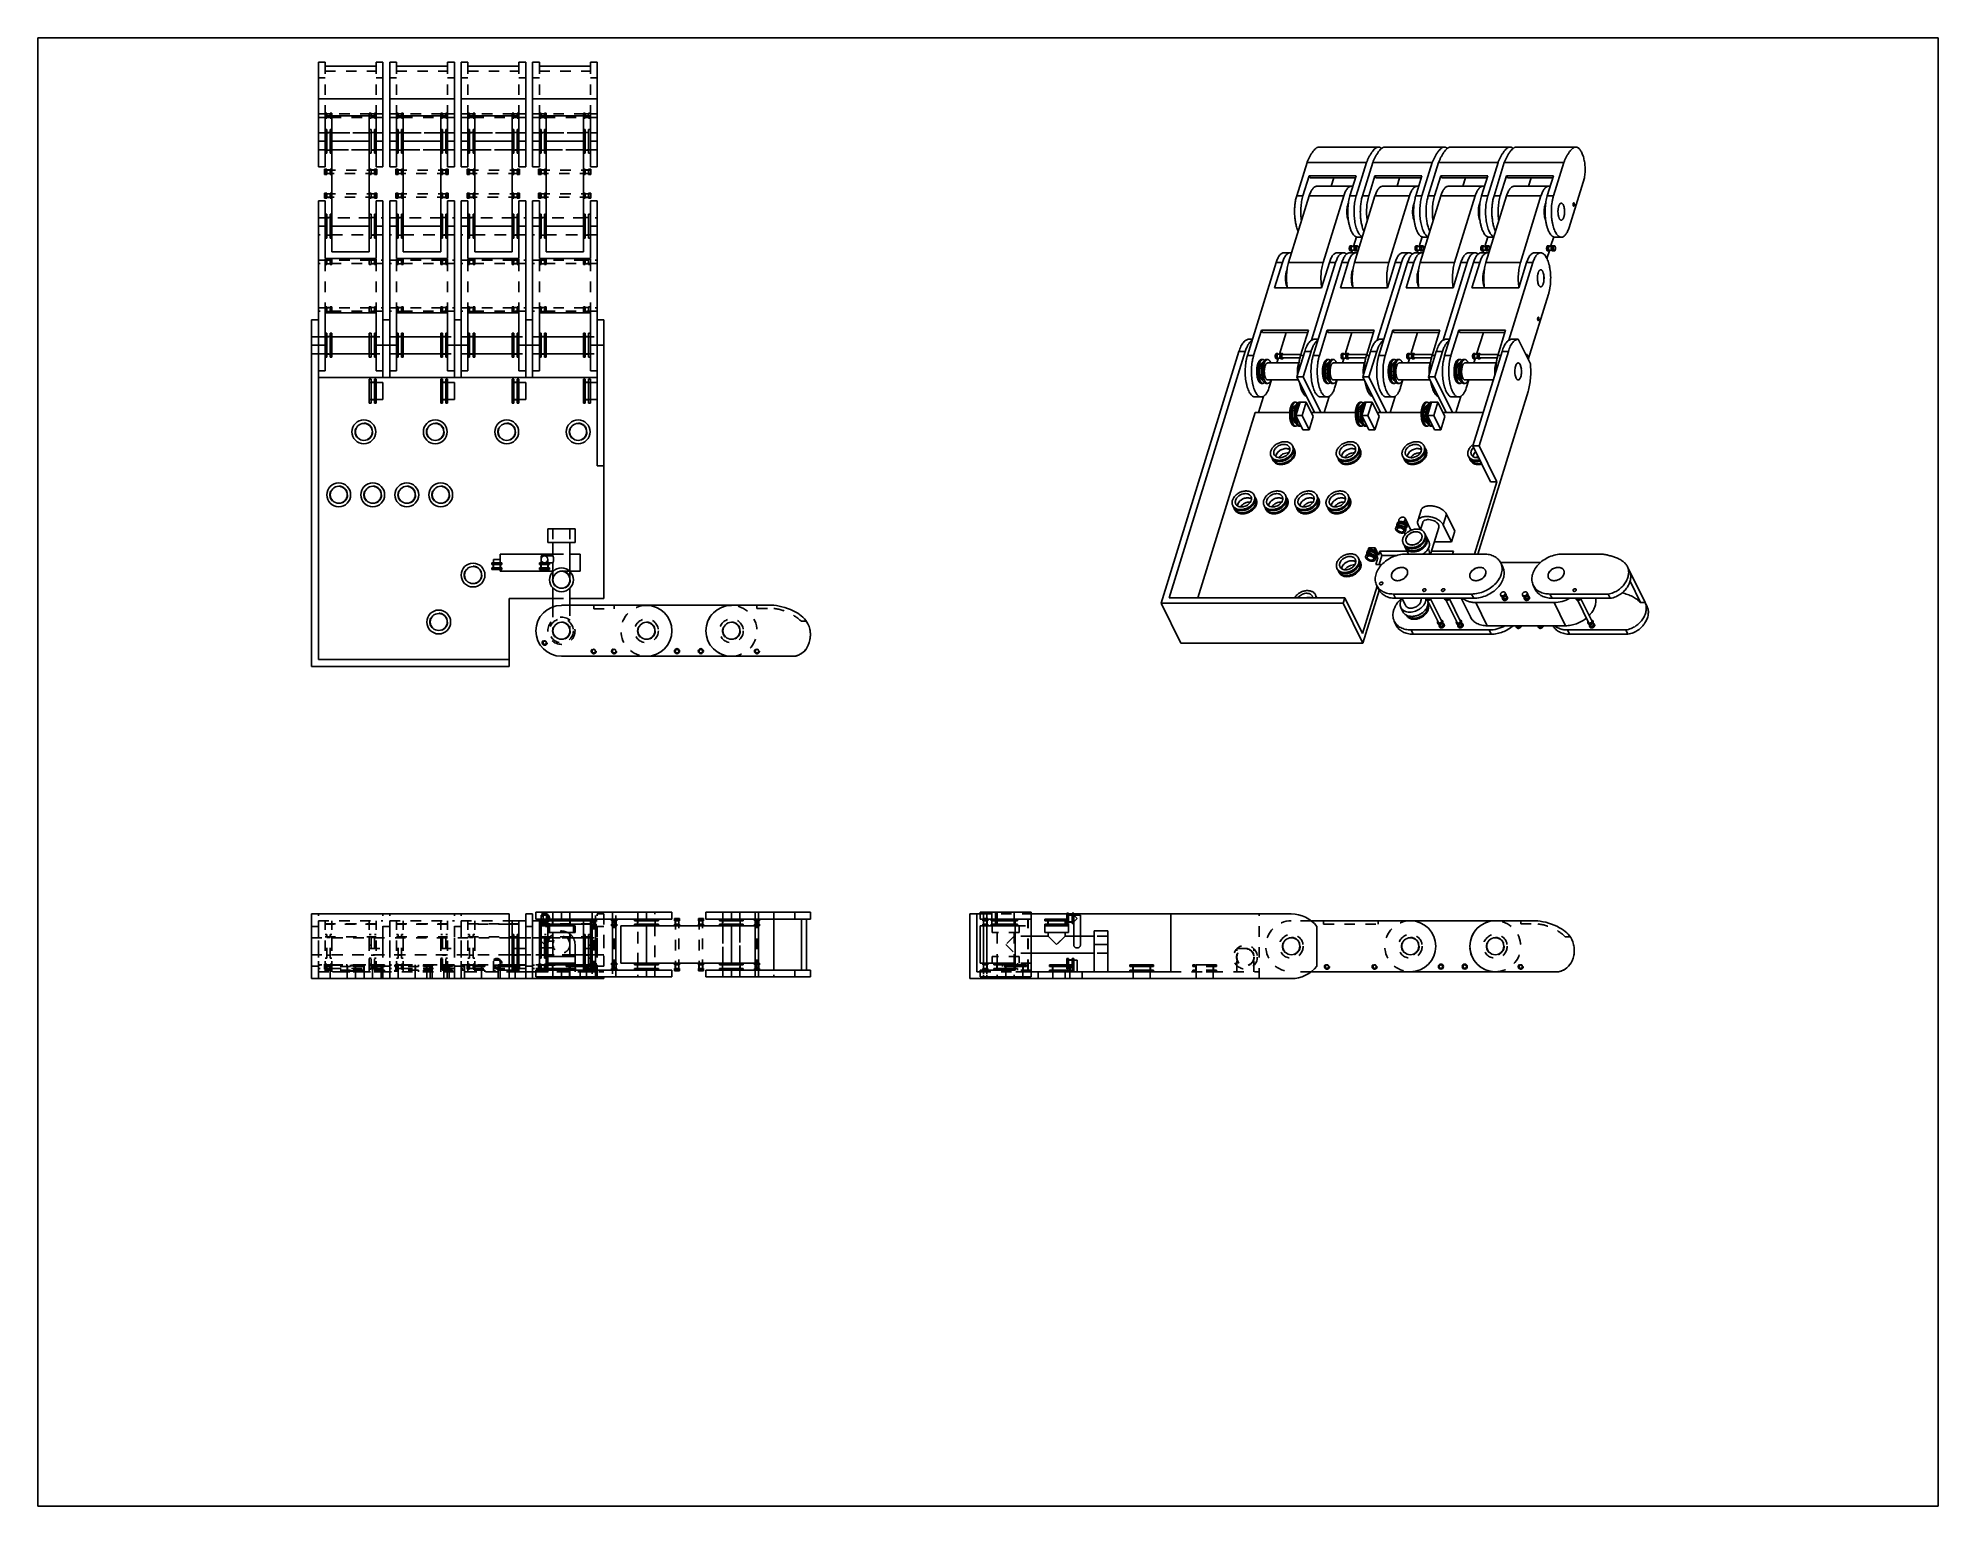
# Model space of a CAD drawing. Header units: inches. Extents: x 0 to 22, y 0 to 17.
import ezdxf

# ---------------------------------------------------------------- set-up
doc = ezdxf.new("R2010")
doc.units = ezdxf.units.IN
doc.header["$LTSCALE"] = 1.21
doc.header["$MEASUREMENT"] = 0
doc.linetypes.add('HIDDEN', pattern=[0.2, 0.1, -0.1])
doc.layers.get('0').update_dxf_attribs({"linetype": 'CONTINUOUS'})
doc.layers.add('02___PRT_ALL_AXES', color=7, linetype='CONTINUOUS')
doc.layers.add('DEFAULT_2', color=8, linetype='HIDDEN')

msp = doc.modelspace()

# ---------------------------------------------------------------- linework, layer by layer
at = {"color": 7, "linetype": 'Continuous'}
for p, q in [((0, 0), (0, 17)), ((0, 17), (22, 17)), ((22, 0), (22, 17)), ((3.246, 15.509), (3.246, 16.719)), ((3.325, 16.719), (3.246, 16.719)), ((3.994, 16.719), (3.915, 16.719)), ((3.994, 15.509), (3.994, 16.719)), ((4.073, 15.509), (4.073, 16.719)), ((4.151, 16.719), (4.073, 16.719)), ((4.821, 16.719), (4.742, 16.719)), ((4.821, 15.509), (4.821, 16.719)), ((4.899, 15.509), (4.899, 16.719)), ((4.978, 16.719), (4.899, 16.719)), ((5.647, 16.719), (5.569, 16.719)), ((5.647, 15.509), (5.647, 16.719)), ((5.726, 15.509), (5.726, 16.719)), ((5.805, 16.719), (5.726, 16.719)), ((6.474, 16.719), (6.396, 16.719)), ((6.474, 15.509), (6.474, 16.719)), ((3.994, 16.297), (3.246, 16.297)), ((4.821, 16.297), (4.073, 16.297)), ((5.647, 16.297), (4.899, 16.297)), ((6.474, 16.297), (5.726, 16.297)), ((3.344, 16.078), (3.384, 16.078)), ((3.384, 16.07), (3.384, 16.1)), ((3.384, 16.07), (3.403, 16.07)), ((3.856, 16.078), (3.896, 16.078)), ((3.896, 16.07), (3.896, 16.1)), ((3.896, 16.07), (3.915, 16.07)), ((4.171, 16.078), (4.21, 16.078)), ((4.21, 16.07), (4.21, 16.1)), ((4.21, 16.07), (4.23, 16.07)), ((4.683, 16.078), (4.722, 16.078)), ((4.722, 16.07), (4.722, 16.1)), ((4.722, 16.07), (4.742, 16.07)), ((4.998, 16.078), (5.037, 16.078)), ((5.037, 16.07), (5.037, 16.1)), ((5.037, 16.07), (5.057, 16.07)), ((5.51, 16.078), (5.549, 16.078)), ((5.549, 16.07), (5.549, 16.1)), ((5.549, 16.07), (5.569, 16.07)), ((5.825, 16.078), (5.864, 16.078)), ((5.864, 16.07), (5.864, 16.1)), ((5.864, 16.07), (5.884, 16.07)), ((6.336, 16.078), (6.376, 16.078)), ((6.376, 16.07), (6.376, 16.1)), ((6.376, 16.07), (6.396, 16.07)), ((3.384, 15.907), (3.344, 15.907)), ((3.384, 15.667), (3.384, 15.942)), ((3.384, 15.942), (3.403, 15.942)), ((3.896, 15.907), (3.856, 15.907)), ((3.896, 15.667), (3.896, 15.942)), ((3.896, 15.942), (3.915, 15.942)), ((4.21, 15.907), (4.171, 15.907)), ((4.21, 15.667), (4.21, 15.942)), ((4.21, 15.942), (4.23, 15.942)), ((4.722, 15.907), (4.683, 15.907)), ((4.722, 15.667), (4.722, 15.942)), ((4.722, 15.942), (4.742, 15.942)), ((5.037, 15.907), (4.998, 15.907)), ((5.037, 15.667), (5.037, 15.942)), ((5.037, 15.942), (5.057, 15.942)), ((5.549, 15.907), (5.51, 15.907)), ((5.549, 15.667), (5.549, 15.942)), ((5.549, 15.942), (5.569, 15.942)), ((5.864, 15.907), (5.825, 15.907)), ((5.864, 15.667), (5.864, 15.942)), ((5.864, 15.942), (5.884, 15.942)), ((6.376, 15.907), (6.336, 15.907)), ((6.376, 15.667), (6.376, 15.942)), ((6.376, 15.942), (6.396, 15.942)), ((3.344, 15.702), (3.384, 15.702)), ((3.384, 15.667), (3.403, 15.667)), ((3.856, 15.702), (3.896, 15.702)), ((3.896, 15.667), (3.915, 15.667)), ((4.171, 15.702), (4.21, 15.702)), ((4.21, 15.667), (4.23, 15.667)), ((4.683, 15.702), (4.722, 15.702)), ((4.722, 15.667), (4.742, 15.667)), ((4.998, 15.702), (5.037, 15.702)), ((5.037, 15.667), (5.057, 15.667)), ((5.51, 15.702), (5.549, 15.702)), ((5.549, 15.667), (5.569, 15.667)), ((5.825, 15.702), (5.864, 15.702)), ((5.864, 15.667), (5.884, 15.667)), ((6.336, 15.702), (6.376, 15.702)), ((6.376, 15.667), (6.396, 15.667)), ((15.523, 15.737), (14.834, 15.737)), ((16.285, 15.737), (15.596, 15.737)), ((17.046, 15.737), (16.357, 15.737)), ((17.808, 15.737), (17.119, 15.737)), ((3.325, 15.509), (3.246, 15.509)), ((3.384, 15.472), (3.344, 15.472)), ((3.344, 15.429), (3.384, 15.429)), ((3.384, 15.421), (3.384, 15.48)), ((3.384, 15.48), (3.403, 15.48)), ((3.384, 15.421), (3.403, 15.421)), ((3.896, 15.472), (3.856, 15.472)), ((3.856, 15.429), (3.896, 15.429)), ((3.896, 15.421), (3.896, 15.48)), ((3.896, 15.48), (3.915, 15.48)), ((3.896, 15.421), (3.915, 15.421)), ((3.994, 15.509), (3.915, 15.509)), ((4.151, 15.509), (4.073, 15.509)), ((4.21, 15.472), (4.171, 15.472)), ((4.171, 15.429), (4.21, 15.429)), ((4.21, 15.421), (4.21, 15.48)), ((4.21, 15.48), (4.23, 15.48)), ((4.21, 15.421), (4.23, 15.421)), ((4.722, 15.472), (4.683, 15.472)), ((4.683, 15.429), (4.722, 15.429)), ((4.722, 15.421), (4.722, 15.48)), ((4.722, 15.48), (4.742, 15.48)), ((4.722, 15.421), (4.742, 15.421)), ((4.821, 15.509), (4.742, 15.509)), ((4.978, 15.509), (4.899, 15.509)), ((5.037, 15.472), (4.998, 15.472)), ((4.998, 15.429), (5.037, 15.429)), ((5.037, 15.421), (5.037, 15.48)), ((5.037, 15.48), (5.057, 15.48)), ((5.037, 15.421), (5.057, 15.421)), ((5.549, 15.472), (5.51, 15.472)), ((5.51, 15.429), (5.549, 15.429)), ((5.549, 15.421), (5.549, 15.48)), ((5.549, 15.48), (5.569, 15.48)), ((5.549, 15.421), (5.569, 15.421)), ((5.647, 15.509), (5.569, 15.509)), ((5.805, 15.509), (5.726, 15.509)), ((5.864, 15.472), (5.825, 15.472)), ((5.825, 15.429), (5.864, 15.429)), ((5.864, 15.421), (5.864, 15.48)), ((5.864, 15.48), (5.884, 15.48)), ((5.864, 15.421), (5.884, 15.421)), ((6.376, 15.472), (6.336, 15.472)), ((6.336, 15.429), (6.376, 15.429)), ((6.376, 15.421), (6.376, 15.48)), ((6.376, 15.48), (6.396, 15.48)), ((6.376, 15.421), (6.396, 15.421)), ((6.474, 15.509), (6.396, 15.509)), ((14.575, 15.172), (14.694, 15.558)), ((15.383, 15.558), (14.694, 15.558)), ((15.264, 15.172), (15.383, 15.558)), ((15.336, 15.172), (15.455, 15.558)), ((16.144, 15.558), (15.455, 15.558)), ((16.025, 15.172), (16.144, 15.558)), ((16.098, 15.172), (16.217, 15.558)), ((16.906, 15.558), (16.217, 15.558)), ((16.787, 15.172), (16.906, 15.558)), ((16.859, 15.172), (16.978, 15.558)), ((17.667, 15.558), (16.978, 15.558)), ((17.548, 15.172), (17.667, 15.558)), ((3.384, 15.196), (3.344, 15.196)), ((3.384, 15.145), (3.384, 15.204)), ((3.384, 15.204), (3.403, 15.204)), ((3.896, 15.196), (3.856, 15.196)), ((3.896, 15.145), (3.896, 15.204)), ((3.896, 15.204), (3.915, 15.204)), ((4.21, 15.196), (4.171, 15.196)), ((4.21, 15.145), (4.21, 15.204)), ((4.21, 15.204), (4.23, 15.204)), ((4.722, 15.196), (4.683, 15.196)), ((4.722, 15.145), (4.722, 15.204)), ((4.722, 15.204), (4.742, 15.204)), ((5.037, 15.196), (4.998, 15.196)), ((5.037, 15.145), (5.037, 15.204)), ((5.037, 15.204), (5.057, 15.204)), ((5.549, 15.196), (5.51, 15.196)), ((5.549, 15.145), (5.549, 15.204)), ((5.549, 15.204), (5.569, 15.204)), ((5.864, 15.196), (5.825, 15.196)), ((5.864, 15.145), (5.864, 15.204)), ((5.864, 15.204), (5.884, 15.204)), ((6.376, 15.196), (6.336, 15.196)), ((6.376, 15.145), (6.376, 15.204)), ((6.376, 15.204), (6.396, 15.204)), ((17.906, 15.379), (17.728, 14.805)), ((3.325, 14.446), (3.325, 15.116)), ((3.344, 15.153), (3.384, 15.153)), ((3.384, 15.145), (3.403, 15.145)), ((3.856, 15.153), (3.896, 15.153)), ((3.896, 15.145), (3.915, 15.145)), ((3.915, 14.446), (3.915, 15.116)), ((3.994, 13.068), (3.994, 15.116)), ((4.151, 14.446), (4.151, 15.116)), ((4.171, 15.153), (4.21, 15.153)), ((4.21, 15.145), (4.23, 15.145)), ((4.683, 15.153), (4.722, 15.153)), ((4.722, 15.145), (4.742, 15.145)), ((4.742, 14.446), (4.742, 15.116)), ((4.821, 13.068), (4.821, 15.116)), ((4.978, 14.446), (4.978, 15.116)), ((4.998, 15.153), (5.037, 15.153)), ((5.037, 15.145), (5.057, 15.145)), ((5.51, 15.153), (5.549, 15.153)), ((5.549, 15.145), (5.569, 15.145)), ((5.569, 14.446), (5.569, 15.116)), ((5.647, 13.068), (5.647, 15.116)), ((5.805, 14.446), (5.805, 15.116)), ((5.825, 15.153), (5.864, 15.153)), ((5.864, 15.145), (5.884, 15.145)), ((6.336, 15.153), (6.376, 15.153)), ((6.376, 15.145), (6.396, 15.145)), ((6.396, 14.446), (6.396, 15.116)), ((6.474, 12.046), (6.474, 15.116)), ((17.779, 15.054), (17.779, 15.055)), ((17.782, 15.053), (17.781, 15.053)), ((3.246, 9.801), (3.246, 14.82)), ((3.325, 14.82), (3.246, 14.82)), ((3.384, 14.923), (3.344, 14.923)), ((3.384, 14.683), (3.384, 14.958)), ((3.384, 14.958), (3.403, 14.958)), ((3.896, 14.923), (3.856, 14.923)), ((3.896, 14.683), (3.896, 14.958)), ((3.896, 14.958), (3.915, 14.958)), ((3.994, 14.82), (3.915, 14.82)), ((4.073, 13.068), (4.073, 14.82)), ((4.151, 14.82), (4.073, 14.82)), ((4.21, 14.923), (4.171, 14.923)), ((4.21, 14.683), (4.21, 14.958)), ((4.21, 14.958), (4.23, 14.958)), ((4.722, 14.923), (4.683, 14.923)), ((4.722, 14.683), (4.722, 14.958)), ((4.722, 14.958), (4.742, 14.958)), ((4.821, 14.82), (4.742, 14.82)), ((4.899, 13.068), (4.899, 14.82)), ((4.978, 14.82), (4.899, 14.82)), ((5.037, 14.923), (4.998, 14.923)), ((5.037, 14.683), (5.037, 14.958)), ((5.037, 14.958), (5.057, 14.958)), ((5.549, 14.923), (5.51, 14.923)), ((5.549, 14.683), (5.549, 14.958)), ((5.549, 14.958), (5.569, 14.958)), ((5.647, 14.82), (5.569, 14.82)), ((5.726, 13.068), (5.726, 14.82)), ((5.805, 14.82), (5.726, 14.82)), ((5.864, 14.923), (5.825, 14.923)), ((5.864, 14.683), (5.864, 14.958)), ((5.864, 14.958), (5.884, 14.958)), ((6.376, 14.923), (6.336, 14.923)), ((6.376, 14.683), (6.376, 14.958)), ((6.376, 14.958), (6.396, 14.958)), ((6.474, 14.82), (6.396, 14.82)), ((17.622, 14.899), (17.62, 14.901)), ((17.629, 14.893), (17.627, 14.894)), ((3.344, 14.718), (3.384, 14.718)), ((3.384, 14.683), (3.403, 14.683)), ((3.856, 14.718), (3.896, 14.718)), ((3.896, 14.683), (3.915, 14.683)), ((4.171, 14.718), (4.21, 14.718)), ((4.21, 14.683), (4.23, 14.683)), ((4.683, 14.718), (4.722, 14.718)), ((4.722, 14.683), (4.742, 14.683)), ((4.998, 14.718), (5.037, 14.718)), ((5.037, 14.683), (5.057, 14.683)), ((5.51, 14.718), (5.549, 14.718)), ((5.549, 14.683), (5.569, 14.683)), ((5.825, 14.718), (5.864, 14.718)), ((5.864, 14.683), (5.884, 14.683)), ((6.336, 14.718), (6.376, 14.718)), ((6.376, 14.683), (6.396, 14.683)), ((15.333, 14.693), (15.281, 14.693)), ((16.095, 14.693), (16.043, 14.693)), ((16.856, 14.693), (16.804, 14.693)), ((17.638, 14.693), (17.566, 14.693)), ((3.915, 14.446), (3.325, 14.446)), ((4.742, 14.446), (4.151, 14.446)), ((5.569, 14.446), (4.978, 14.446)), ((6.396, 14.446), (5.805, 14.446)), ((14.003, 13.322), (14.336, 14.401)), ((14.409, 14.401), (14.318, 14.108)), ((14.409, 14.401), (14.336, 14.401)), ((15.025, 14.401), (14.747, 13.5)), ((14.764, 13.322), (15.098, 14.401)), ((14.953, 14.401), (14.862, 14.108)), ((15.025, 14.401), (14.953, 14.401)), ((15.17, 14.401), (15.08, 14.108)), ((15.17, 14.401), (15.098, 14.401)), ((15.787, 14.401), (15.508, 13.5)), ((15.526, 13.322), (15.859, 14.401)), ((15.714, 14.401), (15.624, 14.108)), ((15.787, 14.401), (15.714, 14.401)), ((15.932, 14.401), (15.841, 14.108)), ((15.932, 14.401), (15.859, 14.401)), ((16.548, 14.401), (16.27, 13.5)), ((16.287, 13.322), (16.621, 14.401)), ((16.476, 14.401), (16.385, 14.108)), ((16.548, 14.401), (16.476, 14.401)), ((16.693, 14.401), (16.603, 14.108)), ((16.693, 14.401), (16.621, 14.401)), ((17.31, 14.401), (17.031, 13.5)), ((17.237, 14.401), (17.147, 14.108)), ((17.31, 14.401), (17.237, 14.401)), ((14.862, 14.108), (14.318, 14.108)), ((15.624, 14.108), (15.08, 14.108)), ((16.385, 14.108), (15.841, 14.108)), ((17.147, 14.108), (16.603, 14.108)), ((17.256, 13.277), (17.49, 14.034)), ((3.167, 9.722), (3.167, 13.738)), ((3.167, 13.738), (3.246, 13.738)), ((3.325, 13.147), (3.325, 13.816)), ((3.325, 13.816), (3.915, 13.816)), ((3.915, 13.147), (3.915, 13.816)), ((3.994, 13.738), (4.073, 13.738)), ((4.151, 13.147), (4.151, 13.816)), ((4.151, 13.816), (4.742, 13.816)), ((4.742, 13.147), (4.742, 13.816)), ((4.821, 13.738), (4.899, 13.738)), ((4.978, 13.147), (4.978, 13.816)), ((4.978, 13.816), (5.569, 13.816)), ((5.569, 13.147), (5.569, 13.816)), ((5.647, 13.738), (5.726, 13.738)), ((5.805, 13.147), (5.805, 13.816)), ((5.805, 13.816), (6.396, 13.816)), ((6.396, 13.147), (6.396, 13.816)), ((6.474, 13.738), (6.553, 13.738)), ((6.553, 10.509), (6.553, 13.738)), ((17.365, 13.737), (17.364, 13.743)), ((17.365, 13.757), (17.367, 13.761)), ((17.369, 13.765), (17.369, 13.765)), ((17.37, 13.728), (17.369, 13.728)), ((17.375, 13.765), (17.374, 13.766)), ((17.374, 13.728), (17.375, 13.729)), ((17.377, 13.733), (17.379, 13.737)), ((17.379, 13.751), (17.379, 13.757)), ((3.167, 13.442), (3.325, 13.442)), ((3.384, 13.545), (3.344, 13.545)), ((3.384, 13.305), (3.384, 13.58)), ((3.384, 13.58), (3.403, 13.58)), ((3.896, 13.545), (3.856, 13.545)), ((3.896, 13.305), (3.896, 13.58)), ((3.896, 13.58), (3.915, 13.58)), ((3.915, 13.442), (4.151, 13.442)), ((4.21, 13.545), (4.171, 13.545)), ((4.21, 13.305), (4.21, 13.58)), ((4.21, 13.58), (4.23, 13.58)), ((4.722, 13.545), (4.683, 13.545)), ((4.722, 13.305), (4.722, 13.58)), ((4.722, 13.58), (4.742, 13.58)), ((4.742, 13.442), (4.978, 13.442)), ((5.037, 13.545), (4.998, 13.545)), ((5.037, 13.305), (5.037, 13.58)), ((5.037, 13.58), (5.057, 13.58)), ((5.549, 13.545), (5.51, 13.545)), ((5.549, 13.305), (5.549, 13.58)), ((5.549, 13.58), (5.569, 13.58)), ((5.569, 13.442), (5.805, 13.442)), ((5.864, 13.545), (5.825, 13.545)), ((5.864, 13.305), (5.864, 13.58)), ((5.864, 13.58), (5.884, 13.58)), ((6.376, 13.545), (6.336, 13.545)), ((6.376, 13.305), (6.376, 13.58)), ((6.376, 13.58), (6.396, 13.58)), ((6.396, 13.442), (6.553, 13.442)), ((14.02, 13.512), (14.062, 13.512)), ((14.075, 13.322), (14.166, 13.615)), ((14.166, 13.615), (14.178, 13.59)), ((14.166, 13.615), (14.71, 13.615)), ((14.702, 13.59), (14.178, 13.59)), ((14.452, 13.59), (14.374, 13.337)), ((14.619, 13.322), (14.71, 13.615)), ((14.782, 13.512), (14.823, 13.512)), ((14.837, 13.322), (14.927, 13.615)), ((14.927, 13.615), (14.939, 13.59)), ((14.927, 13.615), (15.471, 13.615)), ((15.464, 13.59), (14.939, 13.59)), ((15.213, 13.59), (15.135, 13.337)), ((15.381, 13.322), (15.471, 13.615)), ((15.543, 13.512), (15.585, 13.512)), ((15.598, 13.322), (15.689, 13.615)), ((15.689, 13.615), (15.701, 13.59)), ((15.689, 13.615), (16.233, 13.615)), ((16.225, 13.59), (15.701, 13.59)), ((15.975, 13.59), (15.897, 13.337)), ((16.142, 13.322), (16.233, 13.615)), ((16.305, 13.512), (16.346, 13.512)), ((16.36, 13.322), (16.45, 13.615)), ((16.45, 13.615), (16.994, 13.615)), ((16.45, 13.615), (16.462, 13.59)), ((16.987, 13.59), (16.462, 13.59)), ((16.736, 13.59), (16.658, 13.337)), ((16.904, 13.322), (16.994, 13.615)), ((17.066, 13.512), (17.139, 13.512)), ((17.14, 13.512), (17.139, 13.512)), ((17.14, 13.512), (17.28, 13.227)), ((3.344, 13.34), (3.384, 13.34)), ((3.384, 13.305), (3.403, 13.305)), ((3.856, 13.34), (3.896, 13.34)), ((3.896, 13.305), (3.915, 13.305)), ((4.171, 13.34), (4.21, 13.34)), ((4.21, 13.305), (4.23, 13.305)), ((4.683, 13.34), (4.722, 13.34)), ((4.722, 13.305), (4.742, 13.305)), ((4.998, 13.34), (5.037, 13.34)), ((5.037, 13.305), (5.057, 13.305)), ((5.51, 13.34), (5.549, 13.34)), ((5.549, 13.305), (5.569, 13.305)), ((5.825, 13.34), (5.864, 13.34)), ((5.864, 13.305), (5.884, 13.305)), ((6.336, 13.34), (6.376, 13.34)), ((6.376, 13.305), (6.396, 13.305)), ((13.006, 10.456), (13.906, 13.371)), ((13.097, 10.518), (13.979, 13.371)), ((13.906, 13.371), (13.979, 13.371)), ((14.075, 13.322), (14.003, 13.322)), ((14.358, 13.286), (14.343, 13.237)), ((14.577, 13.078), (14.668, 13.371)), ((14.653, 13.322), (14.619, 13.322)), ((14.65, 13.078), (14.74, 13.371)), ((14.668, 13.371), (14.74, 13.371)), ((14.837, 13.322), (14.764, 13.322)), ((15.119, 13.286), (15.104, 13.237)), ((15.339, 13.078), (15.429, 13.371)), ((15.414, 13.322), (15.381, 13.322)), ((15.411, 13.078), (15.502, 13.371)), ((15.429, 13.371), (15.502, 13.371)), ((15.598, 13.322), (15.526, 13.322)), ((15.881, 13.286), (15.866, 13.237)), ((16.1, 13.078), (16.191, 13.371)), ((16.176, 13.322), (16.142, 13.322)), ((16.173, 13.078), (16.263, 13.371)), ((16.191, 13.371), (16.263, 13.371)), ((16.36, 13.322), (16.287, 13.322)), ((16.952, 13.371), (16.614, 12.277)), ((16.642, 13.286), (16.627, 13.237)), ((16.687, 12.277), (17.025, 13.371)), ((16.937, 13.322), (16.904, 13.322)), ((16.952, 13.371), (17.025, 13.371)), ((17.232, 13.325), (17.233, 13.329)), ((17.235, 13.333), (17.236, 13.334)), ((17.241, 13.334), (17.241, 13.334)), ((17.244, 13.301), (17.245, 13.305)), ((17.246, 13.319), (17.245, 13.325)), ((17.245, 13.306), (17.246, 13.312)), ((6.474, 13.068), (3.246, 13.068)), ((3.896, 12.773), (3.896, 13.049)), ((3.994, 13.009), (3.915, 13.009)), ((3.994, 12.813), (3.994, 13.009)), ((4.722, 12.773), (4.722, 13.049)), ((4.821, 13.009), (4.742, 13.009)), ((4.821, 12.813), (4.821, 13.009)), ((5.549, 12.773), (5.549, 13.049)), ((5.647, 13.009), (5.569, 13.009)), ((5.647, 12.813), (5.647, 13.009)), ((6.376, 12.773), (6.376, 13.049)), ((6.474, 13.009), (6.396, 13.009)), ((14.282, 13.04), (14.255, 12.955)), ((14.577, 13.078), (14.781, 12.662)), ((14.65, 13.078), (14.577, 13.078)), ((14.65, 13.078), (14.854, 12.662)), ((15.043, 13.04), (15.017, 12.955)), ((15.339, 13.078), (15.543, 12.662)), ((15.411, 13.078), (15.339, 13.078)), ((15.411, 13.078), (15.615, 12.662)), ((15.805, 13.04), (15.778, 12.955)), ((16.173, 13.078), (16.1, 13.078)), ((16.1, 13.078), (16.304, 12.662)), ((16.173, 13.078), (16.377, 12.662)), ((16.566, 13.04), (16.54, 12.955)), ((3.915, 12.813), (3.994, 12.813)), ((4.742, 12.813), (4.821, 12.813)), ((5.569, 12.813), (5.647, 12.813)), ((6.396, 12.813), (6.474, 12.813)), ((14.132, 12.662), (14.19, 12.85)), ((14.685, 12.782), (14.613, 12.782)), ((14.638, 12.628), (14.685, 12.782)), ((14.767, 12.615), (14.685, 12.782)), ((14.893, 12.662), (14.951, 12.85)), ((15.447, 12.782), (15.374, 12.782)), ((15.399, 12.628), (15.447, 12.782)), ((15.529, 12.615), (15.447, 12.782)), ((15.655, 12.662), (15.713, 12.85)), ((16.208, 12.782), (16.136, 12.782)), ((16.161, 12.628), (16.208, 12.782)), ((16.29, 12.615), (16.208, 12.782)), ((16.416, 12.662), (16.474, 12.85)), ((17.253, 12.906), (16.671, 11.024)), ((14.092, 12.662), (13.43, 10.518)), ((14.494, 12.662), (14.092, 12.662)), ((14.565, 12.628), (14.638, 12.628)), ((14.719, 12.461), (14.638, 12.628)), ((14.719, 12.461), (14.767, 12.615)), ((15.255, 12.662), (14.744, 12.662)), ((15.327, 12.628), (15.399, 12.628)), ((15.481, 12.461), (15.399, 12.628)), ((15.481, 12.461), (15.529, 12.615)), ((16.017, 12.662), (15.506, 12.662)), ((16.088, 12.628), (16.161, 12.628)), ((16.242, 12.461), (16.161, 12.628)), ((16.242, 12.461), (16.29, 12.615)), ((16.733, 12.662), (16.267, 12.662)), ((14.647, 12.461), (14.719, 12.461)), ((15.408, 12.461), (15.481, 12.461)), ((16.17, 12.461), (16.242, 12.461)), ((16.687, 12.277), (16.614, 12.277)), ((16.614, 12.277), (16.819, 11.861)), ((16.687, 12.277), (16.891, 11.861)), ((6.553, 12.046), (6.474, 12.046)), ((16.632, 11.024), (16.891, 11.861)), ((16.891, 11.861), (16.819, 11.861)), ((16.015, 11.532), (15.976, 11.408)), ((16.272, 11.362), (16.31, 11.485)), ((16.31, 11.485), (16.406, 11.289)), ((6.218, 11.316), (5.903, 11.316)), ((5.903, 11.159), (5.903, 11.316)), ((6.218, 11.159), (6.218, 11.316)), ((15.75, 11.362), (15.747, 11.354)), ((15.833, 11.337), (15.83, 11.328)), ((15.982, 11.362), (16.008, 11.309)), ((16.368, 11.166), (16.272, 11.362)), ((5.352, 11.021), (5.962, 11.021)), ((5.352, 10.923), (5.352, 11.021)), ((6.218, 11.159), (5.903, 11.159)), ((6.159, 11.021), (6.277, 11.021)), ((6.277, 10.824), (6.277, 11.021)), ((15.402, 11.037), (15.399, 11.028)), ((15.409, 11.095), (15.401, 11.069)), ((15.482, 11.095), (15.409, 11.095)), ((15.473, 11.066), (15.482, 11.095)), ((15.523, 11.012), (15.482, 11.095)), ((15.485, 11.011), (15.482, 11.002)), ((15.513, 10.981), (15.5, 11.008)), ((15.537, 11.058), (15.523, 11.012)), ((15.561, 11.009), (15.528, 10.904)), ((15.537, 11.058), (15.851, 11.058)), ((15.537, 11.058), (15.561, 11.009)), ((15.738, 11.009), (15.561, 11.009)), ((16.743, 11.024), (15.836, 11.024)), ((16.136, 11.058), (16.389, 11.058)), ((16.378, 11.024), (16.389, 11.058)), ((17.65, 11.024), (18.103, 11.024)), ((5.254, 10.903), (5.254, 10.923)), ((5.372, 10.903), (5.254, 10.903)), ((5.372, 10.864), (5.254, 10.864)), ((5.254, 10.864), (5.254, 10.844)), ((5.27, 10.903), (5.27, 10.864)), ((5.352, 10.962), (5.273, 10.962)), ((5.273, 10.962), (5.273, 10.923)), ((5.352, 10.844), (5.352, 10.824)), ((5.962, 10.824), (5.352, 10.824)), ((5.356, 10.864), (5.356, 10.903)), ((5.372, 10.903), (5.372, 10.923)), ((5.372, 10.864), (5.372, 10.844)), ((5.805, 10.903), (5.805, 10.923)), ((5.923, 10.903), (5.805, 10.903)), ((5.923, 10.864), (5.805, 10.864)), ((5.805, 10.864), (5.805, 10.844)), ((5.821, 10.864), (5.821, 10.903)), ((5.907, 10.903), (5.907, 10.864)), ((5.923, 10.903), (5.923, 10.923)), ((5.923, 10.864), (5.923, 10.844)), ((6.277, 10.824), (6.159, 10.824)), ((15.513, 10.981), (15.489, 10.904)), ((15.562, 10.904), (15.489, 10.904)), ((15.513, 10.981), (15.491, 10.981)), ((18.428, 10.828), (18.404, 10.877)), ((15.336, 10.102), (15.505, 10.651)), ((15.341, 9.991), (15.53, 10.603)), ((15.694, 10.561), (16.6, 10.561)), ((15.694, 10.561), (15.718, 10.512)), ((16.034, 10.601), (16.035, 10.599)), ((16.251, 10.601), (16.252, 10.599)), ((16.624, 10.512), (16.6, 10.561)), ((17.313, 10.662), (17.337, 10.613)), ((18.181, 10.561), (17.507, 10.561)), ((5.454, 10.509), (5.962, 10.509)), ((5.454, 9.722), (5.454, 10.509)), ((7.045, 10.431), (6.061, 10.431)), ((6.159, 10.509), (6.553, 10.509)), ((8.029, 10.431), (8.521, 10.431)), ((13.234, 9.991), (13.006, 10.456)), ((13.006, 10.456), (15.112, 10.456)), ((13.097, 10.518), (15.131, 10.518)), ((15.112, 10.456), (15.131, 10.518)), ((15.341, 9.991), (15.112, 10.456)), ((15.336, 10.102), (15.131, 10.518)), ((15.718, 10.512), (16.624, 10.512)), ((18.632, 10.412), (18.608, 10.461)), ((16.804, 10.145), (15.898, 10.145)), ((15.898, 10.145), (15.922, 10.096)), ((16.237, 10.181), (16.241, 10.18)), ((16.271, 10.206), (16.27, 10.204)), ((16.828, 10.096), (16.804, 10.145)), ((13.234, 9.991), (15.341, 9.991)), ((16.828, 10.096), (15.922, 10.096)), ((18.41, 10.096), (17.735, 10.096)), ((3.167, 9.722), (5.454, 9.722)), ((3.246, 9.801), (5.454, 9.801)), ((6.061, 9.84), (7.045, 9.84)), ((8.762, 9.84), (8.029, 9.84)), ((3.167, 6.108), (3.167, 6.856)), ((3.167, 6.856), (5.454, 6.856)), ((5.454, 6.108), (5.454, 6.856)), ((5.647, 6.187), (5.647, 6.856)), ((5.726, 6.856), (5.647, 6.856)), ((5.726, 6.856), (5.726, 6.187)), ((5.766, 6.876), (7.34, 6.876)), ((6.061, 6.876), (6.061, 6.797)), ((7.045, 6.797), (7.045, 6.876)), ((8.944, 6.876), (7.734, 6.876)), ((7.734, 6.876), (7.734, 6.797)), ((8.944, 6.797), (8.944, 6.876)), ((10.791, 6.108), (10.791, 6.856)), ((10.791, 6.856), (10.91, 6.856)), ((10.87, 6.187), (10.87, 6.856)), ((11.5, 6.876), (10.91, 6.876)), ((11.5, 6.876), (11.5, 6.128)), ((11.5, 6.856), (11.913, 6.856)), ((11.933, 6.797), (11.933, 6.864)), ((11.933, 6.856), (11.973, 6.856)), ((11.973, 6.848), (11.933, 6.848)), ((11.973, 6.746), (11.973, 6.864)), ((11.992, 6.856), (14.512, 6.856)), ((13.116, 6.856), (13.116, 6.187)), ((5.454, 6.777), (5.647, 6.777)), ((5.569, 6.738), (5.454, 6.738)), ((5.549, 6.266), (5.549, 6.62)), ((5.569, 6.494), (5.569, 6.777)), ((5.726, 6.777), (5.812, 6.777)), ((5.766, 6.797), (7.34, 6.797)), ((5.805, 6.207), (5.805, 6.777)), ((5.825, 6.738), (5.805, 6.738)), ((5.838, 6.777), (5.838, 6.797)), ((5.897, 6.777), (5.838, 6.777)), ((5.846, 6.738), (5.846, 6.777)), ((5.889, 6.777), (5.889, 6.738)), ((5.897, 6.777), (5.897, 6.797)), ((5.903, 6.738), (6.396, 6.738)), ((5.916, 6.777), (5.923, 6.777)), ((5.923, 6.738), (5.923, 6.718)), ((5.959, 6.738), (5.959, 6.777)), ((6.163, 6.777), (6.163, 6.738)), ((6.199, 6.777), (6.464, 6.777)), ((6.199, 6.738), (6.199, 6.718)), ((6.376, 6.266), (6.376, 6.62)), ((6.396, 6.494), (6.396, 6.777)), ((6.405, 6.777), (6.405, 6.797)), ((6.413, 6.738), (6.413, 6.777)), ((6.415, 6.718), (6.415, 6.285)), ((6.455, 6.285), (6.455, 6.718)), ((6.457, 6.777), (6.457, 6.738)), ((6.464, 6.777), (6.464, 6.797)), ((6.642, 6.777), (6.642, 6.797)), ((6.701, 6.777), (6.642, 6.777)), ((6.649, 6.738), (6.649, 6.777)), ((6.651, 6.718), (6.651, 6.285)), ((6.691, 6.285), (6.691, 6.718)), ((6.693, 6.777), (6.693, 6.738)), ((6.701, 6.777), (6.701, 6.797)), ((6.907, 6.777), (6.907, 6.797)), ((7.183, 6.777), (6.907, 6.777)), ((6.943, 6.738), (6.943, 6.777)), ((7.147, 6.777), (7.147, 6.738)), ((7.183, 6.777), (7.183, 6.797)), ((7.37, 6.777), (7.37, 6.797)), ((7.429, 6.777), (7.37, 6.777)), ((7.378, 6.738), (7.378, 6.777)), ((7.421, 6.777), (7.421, 6.738)), ((7.429, 6.777), (7.429, 6.797)), ((7.646, 6.777), (7.646, 6.797)), ((7.705, 6.777), (7.646, 6.777)), ((7.653, 6.738), (7.653, 6.777)), ((7.697, 6.777), (7.697, 6.738)), ((7.705, 6.777), (7.705, 6.797)), ((7.892, 6.777), (7.892, 6.797)), ((8.167, 6.777), (7.892, 6.777)), ((7.927, 6.738), (7.927, 6.777)), ((8.132, 6.777), (8.132, 6.738)), ((8.167, 6.777), (8.167, 6.797)), ((8.295, 6.777), (8.295, 6.797)), ((8.354, 6.777), (8.295, 6.777)), ((8.303, 6.738), (8.303, 6.777)), ((8.305, 6.718), (8.305, 6.285)), ((8.344, 6.285), (8.344, 6.718)), ((8.346, 6.777), (8.346, 6.738)), ((8.354, 6.777), (8.354, 6.797)), ((10.998, 6.777), (10.939, 6.777)), ((11.314, 6.777), (11.036, 6.777)), ((11.933, 6.777), (11.658, 6.777)), ((11.933, 6.746), (11.933, 6.777)), ((11.973, 6.762), (11.933, 6.762)), ((12.228, 6.187), (12.228, 6.659)), ((12.386, 6.659), (12.228, 6.659)), ((12.386, 6.187), (12.386, 6.659)), ((15.89, 6.777), (14.739, 6.777)), ((14.807, 6.712), (14.807, 6.253)), ((16.874, 6.777), (17.366, 6.777)), ((5.454, 6.581), (5.49, 6.581)), ((5.49, 6.384), (5.454, 6.384)), ((5.549, 6.458), (5.51, 6.458)), ((5.549, 6.494), (5.569, 6.494)), ((5.569, 6.455), (5.647, 6.455)), ((5.864, 6.344), (5.864, 6.462)), ((5.903, 6.384), (5.884, 6.384)), ((5.903, 6.581), (5.924, 6.581)), ((5.903, 6.462), (5.903, 6.364)), ((6.197, 6.581), (6.317, 6.581)), ((6.218, 6.364), (6.218, 6.502)), ((6.317, 6.384), (6.218, 6.384)), ((6.376, 6.458), (6.336, 6.458)), ((6.376, 6.494), (6.396, 6.494)), ((6.396, 6.455), (6.415, 6.455)), ((12.228, 6.502), (12.386, 6.502)), ((5.565, 6.246), (5.454, 6.246)), ((5.454, 6.187), (5.766, 6.187)), ((5.529, 6.207), (5.529, 6.246)), ((5.549, 6.216), (5.549, 6.246)), ((5.549, 6.218), (5.569, 6.218)), ((5.565, 6.246), (5.565, 6.266)), ((7.34, 6.207), (5.766, 6.207)), ((5.864, 6.216), (5.864, 6.275)), ((5.903, 6.285), (5.903, 6.207)), ((5.923, 6.266), (5.923, 6.285)), ((6.199, 6.266), (5.923, 6.266)), ((5.959, 6.226), (5.959, 6.266)), ((6.061, 6.207), (6.061, 6.128)), ((6.163, 6.266), (6.163, 6.226)), ((6.199, 6.266), (6.199, 6.285)), ((6.218, 6.207), (6.218, 6.285)), ((6.392, 6.246), (6.218, 6.246)), ((6.356, 6.207), (6.356, 6.246)), ((6.376, 6.216), (6.376, 6.246)), ((6.376, 6.218), (6.396, 6.218)), ((6.392, 6.246), (6.392, 6.266)), ((6.405, 6.226), (6.464, 6.226)), ((6.405, 6.226), (6.405, 6.207)), ((6.413, 6.226), (6.413, 6.266)), ((6.457, 6.266), (6.457, 6.226)), ((6.464, 6.226), (6.464, 6.207)), ((6.642, 6.266), (6.642, 6.285)), ((6.701, 6.266), (6.642, 6.266)), ((6.649, 6.226), (6.649, 6.266)), ((6.693, 6.266), (6.693, 6.226)), ((6.701, 6.266), (6.701, 6.285)), ((6.907, 6.266), (6.907, 6.285)), ((7.183, 6.266), (6.907, 6.266)), ((6.943, 6.226), (6.943, 6.266)), ((7.045, 6.128), (7.045, 6.207)), ((7.147, 6.266), (7.147, 6.226)), ((7.183, 6.266), (7.183, 6.285)), ((7.37, 6.266), (7.37, 6.285)), ((7.429, 6.266), (7.37, 6.266)), ((7.378, 6.226), (7.378, 6.266)), ((7.421, 6.266), (7.421, 6.226)), ((7.429, 6.266), (7.429, 6.285)), ((7.646, 6.266), (7.646, 6.285)), ((7.705, 6.266), (7.646, 6.266)), ((7.653, 6.226), (7.653, 6.266)), ((7.697, 6.266), (7.697, 6.226)), ((7.705, 6.266), (7.705, 6.285)), ((7.734, 6.207), (7.734, 6.128)), ((7.892, 6.266), (7.892, 6.285)), ((8.167, 6.266), (7.892, 6.266)), ((7.927, 6.226), (7.927, 6.266)), ((8.132, 6.266), (8.132, 6.226)), ((8.167, 6.266), (8.167, 6.285)), ((8.295, 6.266), (8.295, 6.285)), ((8.354, 6.266), (8.295, 6.266)), ((8.303, 6.226), (8.303, 6.266)), ((8.346, 6.266), (8.346, 6.226)), ((8.354, 6.266), (8.354, 6.285)), ((8.944, 6.128), (8.944, 6.207)), ((10.87, 6.187), (10.91, 6.187)), ((10.998, 6.266), (10.939, 6.266)), ((11.314, 6.266), (11.067, 6.266)), ((11.314, 6.246), (11.307, 6.246)), ((11.5, 6.187), (13.116, 6.187)), ((11.579, 6.187), (11.579, 6.108)), ((11.913, 6.246), (11.713, 6.246)), ((11.933, 6.222), (11.933, 6.34)), ((11.973, 6.325), (11.933, 6.325)), ((11.973, 6.238), (11.933, 6.238)), ((11.973, 6.222), (11.973, 6.34)), ((11.992, 6.321), (12.032, 6.321)), ((11.992, 6.187), (11.992, 6.237)), ((12.032, 6.187), (12.032, 6.321)), ((12.917, 6.246), (12.642, 6.246)), ((14.739, 6.187), (15.89, 6.187)), ((17.607, 6.187), (16.874, 6.187)), ((3.167, 6.108), (6.553, 6.108)), ((7.045, 6.128), (6.061, 6.128)), ((6.553, 6.128), (6.553, 6.108)), ((8.944, 6.128), (7.734, 6.128)), ((10.791, 6.108), (14.512, 6.108)), ((11.5, 6.128), (10.91, 6.128)), ((0, 0), (22, 0))]:
    msp.add_line(p, q, dxfattribs=at)
for centre, radius in [((3.773, 12.439), 0.0984), ((4.6, 12.439), 0.0984), ((5.427, 12.439), 0.0984), ((6.254, 12.439), 0.0984), ((3.482, 11.71), 0.0984), ((3.876, 11.71), 0.0984), ((4.27, 11.71), 0.0984), ((4.663, 11.71), 0.0984), ((5.037, 10.781), 0.0984), ((6.061, 10.726), 0.0984), ((4.64, 10.237), 0.0984), ((6.061, 10.135), 0.0984), ((7.045, 10.135), 0.0984), ((8.029, 10.135), 0.0984), ((6.435, 9.899), 0.0197), ((6.671, 9.899), 0.0197), ((8.325, 9.899), 0.0197), ((15.89, 6.482), 0.0984), ((16.874, 6.482), 0.0984), ((14.925, 6.246), 0.0197), ((15.476, 6.246), 0.0197), ((17.169, 6.246), 0.0197)]:
    msp.add_circle(centre, radius, dxfattribs=at)
for centre, radius, start, end in [((17.638, 14.905), 0.015, 263.7673, 269.9956), ((17.399, 14.297), 0.0188, 63.4301, 68.0343), ((17.384, 14.28), 0.0418, 38.4201, 42.1665), ((17.415, 14.155), 0.0408, 218.3883, 222.222), ((17.401, 14.138), 0.0188, 243.4226, 248.0173), ((17.414, 13.747), 0.0494, 176.1016, 177.6154), ((17.414, 13.747), 0.0501, 177.6037, 183.8912), ((17.412, 13.747), 0.0481, 183.9052, 184.7733), ((17.401, 13.749), 0.0362, 167.0204, 168.6021), ((17.398, 13.744), 0.0339, 192.4914, 194.5663), ((17.385, 13.754), 0.0197, 155.5341, 157.9069), ((17.359, 13.74), 0.0195, 335.5256, 337.9179), ((17.346, 13.749), 0.0335, 12.495, 14.5905), ((17.332, 13.747), 0.0479, 3.8976, 4.7703), ((17.329, 13.747), 0.0502, 357.611, 3.8845), ((17.331, 13.747), 0.0489, 356.0963, 357.6246), ((17.344, 13.745), 0.0359, 347.013, 348.6078), ((17.251, 13.322), 0.0197, 155.5341, 157.9069), ((17.212, 13.318), 0.0335, 12.495, 14.5905), ((17.21, 13.313), 0.0359, 347.013, 348.6078), ((17.196, 13.315), 0.0502, 357.611, 3.8845), ((17.198, 13.315), 0.0479, 3.8976, 4.7703), ((17.197, 13.315), 0.0489, 356.0963, 357.6246), ((14.299, 13.085), 0.125, 203.3513, 206.1196), ((15.06, 13.085), 0.125, 203.3513, 206.1196), ((15.822, 13.085), 0.125, 203.3513, 206.1196), ((16.583, 13.085), 0.125, 203.3513, 206.1196), ((14.693, 12.596), 0.139, 202.8651, 203.332), ((15.454, 12.596), 0.139, 202.8651, 203.332), ((16.216, 12.596), 0.139, 202.8651, 203.332), ((14.401, 12.252), 0.142, 323.8924, 326.1053), ((15.163, 12.252), 0.142, 323.8924, 326.1053), ((15.924, 12.252), 0.142, 323.8924, 326.1053), ((13.957, 11.682), 0.142, 323.8924, 326.1053), ((14.319, 11.682), 0.142, 323.8924, 326.1053), ((14.682, 11.682), 0.142, 323.8924, 326.1053), ((15.044, 11.682), 0.142, 323.8924, 326.1053), ((15.768, 11.365), 0.0343, 206.1387, 206.4555), ((15.974, 11.227), 0.0512, 26.1368, 29.3978), ((15.42, 11.039), 0.0343, 206.1387, 206.4555), ((15.899, 11.186), 0.0606, 175.9343, 179.7953), ((15.891, 11.186), 0.053, 192.3379, 195.3198), ((15.89, 11.185), 0.0515, 195.2906, 206.1289), ((15.164, 10.954), 0.142, 323.8924, 326.1053), ((15.747, 10.77), 0.0763, 160.5001, 162.8189), ((15.744, 10.771), 0.0734, 162.8216, 165.1998), ((15.791, 10.783), 0.0859, 75.6159, 79.3171), ((15.796, 10.799), 0.0691, 62.1269, 67.0537), ((15.802, 10.809), 0.0578, 47.3001, 52.7148), ((15.807, 10.813), 0.0517, 30.5761, 35.7219), ((15.807, 10.813), 0.0513, 26.132, 30.566), ((16.714, 10.813), 0.0513, 26.1313, 29.3867), ((16.714, 10.813), 0.0515, 15.2906, 26.1289), ((16.712, 10.813), 0.053, 12.3379, 15.3198), ((16.705, 10.812), 0.0606, 355.9343, 359.7953), ((17.618, 10.812), 0.0537, 9.4226, 13.9292), ((17.611, 10.812), 0.0611, 355.1368, 359.0798), ((15.733, 10.773), 0.0615, 174.2874, 179.2745), ((15.724, 10.772), 0.053, 191.771, 195.0006), ((15.723, 10.772), 0.0519, 194.9984, 206.097), ((16.045, 10.603), 0.011, 183.856, 190.1777), ((16.044, 10.603), 0.0103, 206.1353, 212.7204), ((16.061, 10.611), 0.0103, 26.1354, 32.7275), ((16.06, 10.611), 0.0111, 3.9153, 10.181), ((16.262, 10.603), 0.011, 183.856, 190.1777), ((16.261, 10.603), 0.0103, 206.1353, 212.7204), ((16.278, 10.611), 0.0103, 26.1354, 32.7275), ((16.278, 10.611), 0.0111, 3.9153, 10.181), ((16.638, 10.773), 0.0606, 175.9267, 179.7862), ((16.631, 10.772), 0.0528, 192.3407, 195.3298), ((16.63, 10.772), 0.0519, 195.327, 206.0997), ((16.629, 10.772), 0.0512, 206.1368, 209.3978), ((17.536, 10.772), 0.0512, 206.1364, 208.6022), ((17.8, 10.611), 0.0113, 1.6863, 7.9326), ((6.061, 10.135), 0.295, 90, 270), ((7.045, 10.135), 0.295, 270, 90), ((8.029, 10.135), 0.295, 90, 270), ((16.246, 10.196), 0.0239, 157.0231, 162.7528), ((14.512, 6.482), 0.374, 37.8636, 90), ((6.061, 6.502), 0.157, 129.0618, 165.5053), ((6.061, 6.502), 0.157, 0, 50.9382), ((15.89, 6.482), 0.295, 270, 90), ((16.874, 6.482), 0.295, 90, 270), ((14.512, 6.482), 0.374, 270, 322.1364)]:
    msp.add_arc(centre, radius, start, end, dxfattribs=at)
for points, knots in [([(14.694, 15.558), (14.698, 15.568), (14.707, 15.589), (14.722, 15.62), (14.738, 15.65), (14.756, 15.677), (14.774, 15.701), (14.79, 15.718), (14.804, 15.727), (14.814, 15.733), (14.824, 15.736), (14.831, 15.737), (14.834, 15.737)], [0, 0, 0, 0, 0.14277, 0.289472, 0.434821, 0.573802, 0.701902, 0.815614, 0.866603, 0.913822, 0.957894, 1, 1, 1, 1]), ([(15.383, 15.558), (15.387, 15.568), (15.396, 15.589), (15.411, 15.62), (15.427, 15.65), (15.445, 15.677), (15.463, 15.701), (15.479, 15.718), (15.493, 15.727), (15.503, 15.733), (15.513, 15.736), (15.52, 15.737), (15.523, 15.737)], [0, 0, 0, 0, 0.14277, 0.289472, 0.434821, 0.573802, 0.701902, 0.815614, 0.866603, 0.913822, 0.957894, 1, 1, 1, 1]), ([(15.455, 15.558), (15.459, 15.568), (15.469, 15.589), (15.483, 15.62), (15.5, 15.65), (15.517, 15.677), (15.536, 15.701), (15.552, 15.718), (15.566, 15.727), (15.575, 15.733), (15.586, 15.736), (15.592, 15.737), (15.596, 15.737)], [0, 0, 0, 0, 0.14277, 0.289472, 0.434821, 0.573802, 0.701902, 0.815614, 0.866603, 0.913822, 0.957894, 1, 1, 1, 1]), ([(15.523, 15.737), (15.526, 15.737), (15.532, 15.736), (15.541, 15.733), (15.55, 15.728), (15.555, 15.724), (15.558, 15.721)], [0, 0, 0, 0, 0.22672, 0.462505, 0.717796, 1, 1, 1, 1]), ([(16.144, 15.558), (16.148, 15.568), (16.158, 15.589), (16.172, 15.62), (16.189, 15.65), (16.206, 15.677), (16.225, 15.701), (16.241, 15.718), (16.255, 15.727), (16.264, 15.733), (16.275, 15.736), (16.281, 15.737), (16.285, 15.737)], [0, 0, 0, 0, 0.14277, 0.289472, 0.434821, 0.573802, 0.701902, 0.815614, 0.866603, 0.913822, 0.957894, 1, 1, 1, 1]), ([(16.217, 15.558), (16.221, 15.568), (16.23, 15.589), (16.245, 15.62), (16.261, 15.65), (16.279, 15.677), (16.297, 15.701), (16.313, 15.718), (16.327, 15.727), (16.337, 15.733), (16.347, 15.736), (16.354, 15.737), (16.357, 15.737)], [0, 0, 0, 0, 0.14277, 0.289472, 0.434821, 0.573802, 0.701902, 0.815614, 0.866603, 0.913822, 0.957894, 1, 1, 1, 1]), ([(16.285, 15.737), (16.288, 15.737), (16.294, 15.736), (16.303, 15.733), (16.311, 15.728), (16.317, 15.724), (16.319, 15.721)], [0, 0, 0, 0, 0.22672, 0.462505, 0.717796, 1, 1, 1, 1]), ([(16.906, 15.558), (16.91, 15.568), (16.919, 15.589), (16.934, 15.62), (16.95, 15.65), (16.968, 15.677), (16.986, 15.701), (17.002, 15.718), (17.016, 15.727), (17.026, 15.733), (17.036, 15.736), (17.043, 15.737), (17.046, 15.737)], [0, 0, 0, 0, 0.14277, 0.289472, 0.434821, 0.573802, 0.701902, 0.815614, 0.866603, 0.913822, 0.957894, 1, 1, 1, 1]), ([(16.978, 15.558), (16.983, 15.568), (16.992, 15.589), (17.006, 15.62), (17.023, 15.65), (17.04, 15.677), (17.059, 15.701), (17.075, 15.718), (17.089, 15.727), (17.099, 15.733), (17.109, 15.736), (17.115, 15.737), (17.119, 15.737)], [0, 0, 0, 0, 0.14277, 0.289472, 0.434821, 0.573802, 0.701902, 0.815614, 0.866603, 0.913822, 0.957894, 1, 1, 1, 1]), ([(17.046, 15.737), (17.049, 15.737), (17.055, 15.736), (17.064, 15.733), (17.073, 15.728), (17.078, 15.724), (17.081, 15.721)], [0, 0, 0, 0, 0.22672, 0.462505, 0.717796, 1, 1, 1, 1]), ([(17.667, 15.558), (17.671, 15.568), (17.681, 15.589), (17.695, 15.62), (17.712, 15.65), (17.729, 15.677), (17.748, 15.701), (17.764, 15.718), (17.778, 15.727), (17.787, 15.733), (17.798, 15.736), (17.804, 15.737), (17.808, 15.737)], [0, 0, 0, 0, 0.14277, 0.289472, 0.434821, 0.573802, 0.701902, 0.815614, 0.866603, 0.913822, 0.957894, 1, 1, 1, 1]), ([(17.808, 15.737), (17.812, 15.737), (17.82, 15.736), (17.833, 15.73), (17.845, 15.72), (17.856, 15.706), (17.867, 15.69), (17.877, 15.67), (17.886, 15.648), (17.897, 15.614), (17.908, 15.567), (17.915, 15.507), (17.915, 15.443), (17.91, 15.4), (17.906, 15.379)], [0, 0, 0, 0, 0.030941, 0.064361, 0.102568, 0.146495, 0.196304, 0.251775, 0.312485, 0.377904, 0.520441, 0.674609, 0.835774, 1, 1, 1, 1]), ([(14.592, 14.759), (14.586, 14.772), (14.575, 14.801), (14.563, 14.849), (14.554, 14.901), (14.55, 14.957), (14.549, 15.014), (14.553, 15.07), (14.561, 15.123), (14.57, 15.156), (14.575, 15.172)], [0, 0, 0, 0, 0.103271, 0.220229, 0.347719, 0.481894, 0.618509, 0.753188, 0.881649, 1, 1, 1, 1]), ([(15.335, 14.697), (15.324, 14.702), (15.308, 14.715), (15.292, 14.738), (15.28, 14.76), (15.269, 14.787), (15.26, 14.816), (15.252, 14.848), (15.244, 14.895), (15.238, 14.957), (15.239, 15.032), (15.245, 15.094), (15.255, 15.14), (15.26, 15.162), (15.264, 15.172)], [0, 0, 0, 0, 0.071705, 0.115986, 0.166268, 0.222384, 0.283879, 0.350088, 0.420192, 0.568234, 0.719844, 0.866432, 0.935318, 1, 1, 1, 1]), ([(15.354, 14.759), (15.347, 14.772), (15.336, 14.801), (15.324, 14.849), (15.316, 14.901), (15.311, 14.957), (15.311, 15.014), (15.315, 15.07), (15.323, 15.123), (15.331, 15.156), (15.336, 15.172)], [0, 0, 0, 0, 0.103271, 0.220229, 0.347719, 0.481894, 0.618509, 0.753188, 0.881649, 1, 1, 1, 1]), ([(16.096, 14.697), (16.085, 14.702), (16.07, 14.715), (16.054, 14.738), (16.042, 14.76), (16.031, 14.787), (16.021, 14.816), (16.014, 14.848), (16.005, 14.895), (16, 14.957), (16, 15.032), (16.007, 15.094), (16.016, 15.14), (16.022, 15.162), (16.025, 15.172)], [0, 0, 0, 0, 0.071705, 0.115986, 0.166268, 0.222384, 0.283879, 0.350088, 0.420192, 0.568234, 0.719844, 0.866432, 0.935318, 1, 1, 1, 1]), ([(16.115, 14.759), (16.109, 14.772), (16.098, 14.801), (16.086, 14.849), (16.077, 14.901), (16.073, 14.957), (16.072, 15.014), (16.076, 15.07), (16.084, 15.123), (16.093, 15.156), (16.098, 15.172)], [0, 0, 0, 0, 0.103271, 0.220229, 0.347719, 0.481894, 0.618509, 0.753188, 0.881649, 1, 1, 1, 1]), ([(16.858, 14.697), (16.847, 14.702), (16.831, 14.715), (16.815, 14.738), (16.803, 14.76), (16.792, 14.787), (16.783, 14.816), (16.775, 14.848), (16.767, 14.895), (16.761, 14.957), (16.762, 15.032), (16.768, 15.094), (16.778, 15.14), (16.783, 15.162), (16.787, 15.172)], [0, 0, 0, 0, 0.071705, 0.115986, 0.166268, 0.222384, 0.283879, 0.350088, 0.420192, 0.568234, 0.719844, 0.866432, 0.935318, 1, 1, 1, 1]), ([(16.877, 14.759), (16.87, 14.772), (16.859, 14.801), (16.847, 14.849), (16.839, 14.901), (16.834, 14.957), (16.834, 15.014), (16.838, 15.07), (16.846, 15.123), (16.854, 15.156), (16.859, 15.172)], [0, 0, 0, 0, 0.103271, 0.220229, 0.347719, 0.481894, 0.618509, 0.753188, 0.881649, 1, 1, 1, 1]), ([(17.638, 14.693), (17.635, 14.693), (17.63, 14.694), (17.619, 14.697), (17.605, 14.705), (17.59, 14.719), (17.576, 14.739), (17.563, 14.764), (17.552, 14.792), (17.542, 14.825), (17.534, 14.861), (17.528, 14.899), (17.523, 14.953), (17.522, 15.02), (17.529, 15.087), (17.538, 15.137), (17.545, 15.161), (17.548, 15.172)], [0, 0, 0, 0, 0.015434, 0.031282, 0.065565, 0.10516, 0.151181, 0.203934, 0.263184, 0.328333, 0.398527, 0.472727, 0.549763, 0.707215, 0.860564, 0.932599, 1, 1, 1, 1]), ([(17.614, 14.911), (17.613, 14.915), (17.61, 14.921), (17.607, 14.932), (17.604, 14.945), (17.601, 14.963), (17.599, 14.986), (17.6, 15.009), (17.603, 15.028), (17.605, 15.04), (17.609, 15.052), (17.612, 15.062), (17.617, 15.071), (17.623, 15.079), (17.629, 15.084), (17.633, 15.086)], [0, 0, 0, 0, 0.056581, 0.119266, 0.187185, 0.259269, 0.410879, 0.563496, 0.636807, 0.706389, 0.771106, 0.83001, 0.882414, 0.928006, 1, 1, 1, 1]), ([(17.633, 15.086), (17.633, 15.086), (17.635, 15.087), (17.637, 15.087), (17.638, 15.087)], [0, 0, 0, 0, 0.256386, 1, 1, 1, 1]), ([(17.638, 15.087), (17.639, 15.087), (17.641, 15.087), (17.645, 15.086), (17.648, 15.084), (17.652, 15.08), (17.657, 15.074), (17.66, 15.069), (17.662, 15.066)], [0, 0, 0, 0, 0.096243, 0.196144, 0.302894, 0.41894, 0.684601, 1, 1, 1, 1]), ([(17.662, 15.066), (17.664, 15.062), (17.667, 15.055), (17.67, 15.043), (17.673, 15.03), (17.676, 15.011), (17.677, 14.986), (17.675, 14.961), (17.672, 14.942), (17.669, 14.93), (17.665, 14.918), (17.661, 14.909), (17.656, 14.901), (17.65, 14.895), (17.645, 14.892), (17.641, 14.89), (17.639, 14.89), (17.638, 14.89)], [0, 0, 0, 0, 0.058463, 0.123539, 0.194204, 0.269182, 0.426126, 0.581977, 0.655628, 0.724504, 0.787407, 0.843419, 0.892034, 0.933363, 0.968483, 0.984493, 1, 1, 1, 1]), ([(17.777, 15.058), (17.776, 15.059), (17.775, 15.062), (17.774, 15.066), (17.774, 15.072), (17.774, 15.077), (17.775, 15.082), (17.776, 15.086), (17.778, 15.09), (17.779, 15.091), (17.78, 15.092)], [0, 0, 0, 0, 0.115918, 0.251536, 0.398944, 0.548735, 0.691242, 0.817652, 0.921336, 1, 1, 1, 1]), ([(17.779, 15.055), (17.779, 15.055), (17.778, 15.056), (17.777, 15.057), (17.777, 15.058)], [0, 0, 0, 0, 0.224256, 1, 1, 1, 1]), ([(17.781, 15.053), (17.781, 15.053), (17.78, 15.054), (17.78, 15.054), (17.779, 15.054)], [0, 0, 0, 0, 0.23374, 1, 1, 1, 1]), ([(17.78, 15.092), (17.78, 15.092), (17.781, 15.092), (17.781, 15.093), (17.782, 15.093)], [0, 0, 0, 0, 0.519743, 1, 1, 1, 1]), ([(17.782, 15.093), (17.782, 15.093), (17.783, 15.092), (17.784, 15.091), (17.786, 15.09), (17.786, 15.089), (17.787, 15.088)], [0, 0, 0, 0, 0.195453, 0.417887, 0.684137, 1, 1, 1, 1]), ([(17.787, 15.088), (17.787, 15.087), (17.788, 15.084), (17.789, 15.078), (17.79, 15.072), (17.789, 15.067), (17.788, 15.061), (17.787, 15.058), (17.785, 15.055), (17.784, 15.054), (17.783, 15.053), (17.782, 15.053), (17.782, 15.053)], [0, 0, 0, 0, 0.123478, 0.269116, 0.426163, 0.582115, 0.724639, 0.843461, 0.892109, 0.933463, 0.968606, 1, 1, 1, 1]), ([(17.62, 14.901), (17.62, 14.902), (17.618, 14.905), (17.616, 14.909), (17.614, 14.911)], [0, 0, 0, 0, 0.233228, 1, 1, 1, 1]), ([(17.627, 14.894), (17.627, 14.894), (17.625, 14.896), (17.623, 14.898), (17.622, 14.899)], [0, 0, 0, 0, 0.236182, 1, 1, 1, 1]), ([(17.637, 14.89), (17.635, 14.89), (17.633, 14.891), (17.631, 14.892), (17.629, 14.893)], [0, 0, 0, 0, 0.484053, 1, 1, 1, 1]), ([(17.728, 14.805), (17.726, 14.797), (17.72, 14.781), (17.711, 14.759), (17.7, 14.739), (17.689, 14.723), (17.677, 14.71), (17.665, 14.7), (17.652, 14.695), (17.643, 14.693), (17.638, 14.693)], [0, 0, 0, 0, 0.172764, 0.331903, 0.476365, 0.605857, 0.720776, 0.822579, 0.914149, 1, 1, 1, 1]), ([(15.242, 14.541), (15.242, 14.542), (15.241, 14.544), (15.24, 14.548), (15.239, 14.552), (15.238, 14.556), (15.238, 14.56), (15.238, 14.565), (15.238, 14.569), (15.238, 14.574), (15.239, 14.578), (15.24, 14.582), (15.241, 14.585), (15.243, 14.588), (15.244, 14.59), (15.245, 14.592), (15.247, 14.593), (15.248, 14.593), (15.248, 14.594), (15.249, 14.594), (15.249, 14.594)], [0, 0, 0, 0, 0.058449, 0.123508, 0.194155, 0.269115, 0.346943, 0.426092, 0.504966, 0.581979, 0.655611, 0.72447, 0.787357, 0.843355, 0.891958, 0.933277, 0.951537, 0.968491, 0.984497, 1, 1, 1, 1]), ([(15.249, 14.535), (15.249, 14.535), (15.248, 14.535), (15.247, 14.535), (15.246, 14.536), (15.245, 14.536), (15.245, 14.537), (15.243, 14.539), (15.243, 14.54), (15.242, 14.541)], [0, 0, 0, 0, 0.096203, 0.196063, 0.302766, 0.418767, 0.545741, 0.684731, 1, 1, 1, 1]), ([(16.004, 14.541), (16.003, 14.542), (16.002, 14.544), (16.001, 14.548), (16, 14.552), (16, 14.556), (15.999, 14.56), (15.999, 14.565), (15.999, 14.569), (16, 14.574), (16.001, 14.578), (16.002, 14.582), (16.003, 14.585), (16.004, 14.588), (16.006, 14.59), (16.007, 14.592), (16.008, 14.593), (16.009, 14.593), (16.01, 14.594), (16.011, 14.594), (16.011, 14.594)], [0, 0, 0, 0, 0.058449, 0.123508, 0.194155, 0.269115, 0.346943, 0.426092, 0.504966, 0.581979, 0.655611, 0.72447, 0.787357, 0.843355, 0.891958, 0.933277, 0.951537, 0.968491, 0.984497, 1, 1, 1, 1]), ([(16.011, 14.535), (16.01, 14.535), (16.01, 14.535), (16.009, 14.535), (16.008, 14.536), (16.007, 14.536), (16.006, 14.537), (16.005, 14.539), (16.004, 14.54), (16.004, 14.541)], [0, 0, 0, 0, 0.096203, 0.196063, 0.302766, 0.418767, 0.545741, 0.684731, 1, 1, 1, 1]), ([(16.765, 14.541), (16.765, 14.542), (16.764, 14.544), (16.763, 14.548), (16.762, 14.552), (16.761, 14.556), (16.761, 14.56), (16.761, 14.565), (16.761, 14.569), (16.761, 14.574), (16.762, 14.578), (16.763, 14.582), (16.764, 14.585), (16.766, 14.588), (16.767, 14.59), (16.768, 14.592), (16.77, 14.593), (16.771, 14.593), (16.771, 14.594), (16.772, 14.594), (16.772, 14.594)], [0, 0, 0, 0, 0.058449, 0.123508, 0.194155, 0.269115, 0.346943, 0.426092, 0.504966, 0.581979, 0.655611, 0.72447, 0.787357, 0.843355, 0.891958, 0.933277, 0.951537, 0.968491, 0.984497, 1, 1, 1, 1]), ([(16.772, 14.535), (16.772, 14.535), (16.771, 14.535), (16.77, 14.535), (16.769, 14.536), (16.768, 14.536), (16.768, 14.537), (16.766, 14.539), (16.766, 14.54), (16.765, 14.541)], [0, 0, 0, 0, 0.096203, 0.196063, 0.302766, 0.418767, 0.545741, 0.684731, 1, 1, 1, 1]), ([(17.527, 14.541), (17.526, 14.542), (17.525, 14.544), (17.524, 14.548), (17.523, 14.552), (17.523, 14.556), (17.522, 14.56), (17.522, 14.565), (17.522, 14.569), (17.523, 14.574), (17.524, 14.578), (17.525, 14.582), (17.526, 14.585), (17.527, 14.588), (17.529, 14.59), (17.53, 14.592), (17.531, 14.593), (17.532, 14.593), (17.533, 14.594), (17.534, 14.594), (17.534, 14.594)], [0, 0, 0, 0, 0.058449, 0.123508, 0.194155, 0.269115, 0.346943, 0.426092, 0.504966, 0.581979, 0.655611, 0.72447, 0.787357, 0.843355, 0.891958, 0.933277, 0.951537, 0.968491, 0.984497, 1, 1, 1, 1]), ([(17.534, 14.535), (17.533, 14.535), (17.533, 14.535), (17.532, 14.535), (17.531, 14.536), (17.53, 14.536), (17.529, 14.537), (17.528, 14.539), (17.527, 14.54), (17.527, 14.541)], [0, 0, 0, 0, 0.096203, 0.196063, 0.302766, 0.418767, 0.545741, 0.684731, 1, 1, 1, 1]), ([(14.409, 14.401), (14.414, 14.417), (14.422, 14.44), (14.437, 14.467), (14.448, 14.483), (14.46, 14.496), (14.473, 14.506), (14.486, 14.511), (14.495, 14.513), (14.499, 14.513)], [0, 0, 0, 0, 0.331745, 0.476243, 0.60576, 0.72071, 0.822537, 0.914128, 1, 1, 1, 1]), ([(14.499, 14.513), (14.5, 14.513), (14.506, 14.513), (14.511, 14.511), (14.515, 14.51)], [0, 0, 0, 0, 0.246334, 1, 1, 1, 1]), ([(14.953, 14.401), (14.958, 14.417), (14.966, 14.44), (14.981, 14.467), (14.992, 14.483), (15.004, 14.496), (15.016, 14.506), (15.03, 14.511), (15.039, 14.513), (15.043, 14.513)], [0, 0, 0, 0, 0.331745, 0.476243, 0.60576, 0.72071, 0.822537, 0.914128, 1, 1, 1, 1]), ([(15.025, 14.401), (15.03, 14.417), (15.039, 14.44), (15.053, 14.467), (15.065, 14.483), (15.077, 14.496), (15.089, 14.506), (15.102, 14.511), (15.111, 14.513), (15.115, 14.513)], [0, 0, 0, 0, 0.331745, 0.476243, 0.60576, 0.72071, 0.822537, 0.914128, 1, 1, 1, 1]), ([(15.115, 14.513), (15.119, 14.513), (15.125, 14.512), (15.138, 14.508), (15.147, 14.502), (15.152, 14.497)], [0, 0, 0, 0, 0.231234, 0.470688, 1, 1, 1, 1]), ([(15.17, 14.401), (15.175, 14.417), (15.184, 14.44), (15.198, 14.467), (15.21, 14.483), (15.222, 14.496), (15.234, 14.506), (15.247, 14.511), (15.256, 14.513), (15.26, 14.513)], [0, 0, 0, 0, 0.331745, 0.476243, 0.60576, 0.72071, 0.822537, 0.914128, 1, 1, 1, 1]), ([(15.26, 14.513), (15.262, 14.513), (15.267, 14.513), (15.273, 14.511), (15.277, 14.51)], [0, 0, 0, 0, 0.246334, 1, 1, 1, 1]), ([(15.714, 14.401), (15.719, 14.417), (15.728, 14.44), (15.742, 14.467), (15.754, 14.483), (15.765, 14.496), (15.778, 14.506), (15.791, 14.511), (15.8, 14.513), (15.804, 14.513)], [0, 0, 0, 0, 0.331745, 0.476243, 0.60576, 0.72071, 0.822537, 0.914128, 1, 1, 1, 1]), ([(15.787, 14.401), (15.792, 14.417), (15.8, 14.44), (15.815, 14.467), (15.826, 14.483), (15.838, 14.496), (15.851, 14.506), (15.864, 14.511), (15.873, 14.513), (15.877, 14.513)], [0, 0, 0, 0, 0.331745, 0.476243, 0.60576, 0.72071, 0.822537, 0.914128, 1, 1, 1, 1]), ([(15.877, 14.513), (15.88, 14.513), (15.886, 14.512), (15.899, 14.508), (15.908, 14.502), (15.914, 14.497)], [0, 0, 0, 0, 0.231234, 0.470688, 1, 1, 1, 1]), ([(15.932, 14.401), (15.937, 14.417), (15.945, 14.44), (15.96, 14.467), (15.971, 14.483), (15.983, 14.496), (15.996, 14.506), (16.009, 14.511), (16.018, 14.513), (16.022, 14.513)], [0, 0, 0, 0, 0.331745, 0.476243, 0.60576, 0.72071, 0.822537, 0.914128, 1, 1, 1, 1]), ([(16.022, 14.513), (16.023, 14.513), (16.029, 14.513), (16.034, 14.511), (16.038, 14.51)], [0, 0, 0, 0, 0.246334, 1, 1, 1, 1]), ([(16.476, 14.401), (16.481, 14.417), (16.489, 14.44), (16.504, 14.467), (16.515, 14.483), (16.527, 14.496), (16.54, 14.506), (16.553, 14.511), (16.562, 14.513), (16.566, 14.513)], [0, 0, 0, 0, 0.331745, 0.476243, 0.60576, 0.72071, 0.822537, 0.914128, 1, 1, 1, 1]), ([(16.548, 14.401), (16.553, 14.417), (16.562, 14.44), (16.576, 14.467), (16.588, 14.483), (16.6, 14.496), (16.612, 14.506), (16.625, 14.511), (16.634, 14.513), (16.638, 14.513)], [0, 0, 0, 0, 0.331745, 0.476243, 0.60576, 0.72071, 0.822537, 0.914128, 1, 1, 1, 1]), ([(16.638, 14.513), (16.642, 14.513), (16.648, 14.512), (16.661, 14.508), (16.67, 14.502), (16.675, 14.497)], [0, 0, 0, 0, 0.231234, 0.470688, 1, 1, 1, 1]), ([(16.693, 14.401), (16.698, 14.417), (16.707, 14.44), (16.721, 14.467), (16.733, 14.483), (16.745, 14.496), (16.757, 14.506), (16.77, 14.511), (16.779, 14.513), (16.783, 14.513)], [0, 0, 0, 0, 0.331745, 0.476243, 0.60576, 0.72071, 0.822537, 0.914128, 1, 1, 1, 1]), ([(16.783, 14.513), (16.785, 14.513), (16.79, 14.513), (16.796, 14.511), (16.8, 14.51)], [0, 0, 0, 0, 0.246334, 1, 1, 1, 1]), ([(17.237, 14.401), (17.242, 14.417), (17.251, 14.44), (17.265, 14.467), (17.277, 14.483), (17.289, 14.496), (17.301, 14.506), (17.314, 14.511), (17.323, 14.513), (17.327, 14.513)], [0, 0, 0, 0, 0.331745, 0.476243, 0.60576, 0.72071, 0.822537, 0.914128, 1, 1, 1, 1]), ([(17.31, 14.401), (17.315, 14.417), (17.323, 14.44), (17.338, 14.467), (17.349, 14.483), (17.361, 14.496), (17.374, 14.506), (17.387, 14.511), (17.396, 14.513), (17.4, 14.513)], [0, 0, 0, 0, 0.331745, 0.476243, 0.60576, 0.72071, 0.822537, 0.914128, 1, 1, 1, 1]), ([(17.37, 14.155), (17.369, 14.159), (17.367, 14.167), (17.364, 14.184), (17.361, 14.206), (17.362, 14.233), (17.364, 14.255), (17.368, 14.272), (17.371, 14.283), (17.375, 14.292), (17.379, 14.3), (17.384, 14.307), (17.389, 14.312), (17.394, 14.315), (17.398, 14.316), (17.4, 14.316)], [0, 0, 0, 0, 0.066893, 0.138541, 0.291497, 0.448975, 0.600457, 0.670865, 0.73624, 0.795707, 0.848649, 0.894818, 0.934508, 0.968832, 1, 1, 1, 1]), ([(17.4, 14.316), (17.398, 14.316), (17.394, 14.315), (17.388, 14.311), (17.382, 14.305), (17.377, 14.297), (17.373, 14.288), (17.368, 14.272), (17.363, 14.249), (17.361, 14.22), (17.362, 14.191), (17.367, 14.164), (17.373, 14.148), (17.376, 14.14)], [0, 0, 0, 0, 0.031389, 0.066524, 0.107875, 0.156513, 0.212551, 0.275486, 0.417983, 0.573909, 0.73093, 0.876542, 1, 1, 1, 1]), ([(17.4, 14.513), (17.405, 14.513), (17.417, 14.511), (17.433, 14.501), (17.448, 14.487), (17.462, 14.467), (17.475, 14.442), (17.486, 14.414), (17.496, 14.381), (17.507, 14.332), (17.515, 14.266), (17.516, 14.186), (17.509, 14.119), (17.5, 14.069), (17.493, 14.045), (17.49, 14.034)], [0, 0, 0, 0, 0.031168, 0.065458, 0.105061, 0.15109, 0.203852, 0.263113, 0.328275, 0.398482, 0.54968, 0.707161, 0.860537, 0.932589, 1, 1, 1, 1]), ([(17.4, 14.316), (17.401, 14.316), (17.403, 14.316), (17.406, 14.315), (17.41, 14.313), (17.414, 14.309), (17.419, 14.303), (17.422, 14.298), (17.424, 14.295)], [0, 0, 0, 0, 0.096243, 0.196144, 0.302894, 0.41894, 0.684601, 1, 1, 1, 1]), ([(17.406, 14.315), (17.405, 14.315), (17.403, 14.316), (17.401, 14.316), (17.4, 14.316)], [0, 0, 0, 0, 0.257568, 1, 1, 1, 1]), ([(17.424, 14.295), (17.423, 14.296), (17.421, 14.3), (17.419, 14.303), (17.417, 14.306)], [0, 0, 0, 0, 0.269313, 1, 1, 1, 1]), ([(17.376, 14.14), (17.376, 14.142), (17.373, 14.146), (17.371, 14.151), (17.37, 14.155)], [0, 0, 0, 0, 0.234784, 1, 1, 1, 1]), ([(17.376, 14.14), (17.378, 14.137), (17.381, 14.132), (17.387, 14.125), (17.393, 14.12), (17.398, 14.119), (17.4, 14.119)], [0, 0, 0, 0, 0.315817, 0.582123, 0.804556, 1, 1, 1, 1]), ([(17.4, 14.119), (17.399, 14.119), (17.397, 14.119), (17.395, 14.12), (17.394, 14.12)], [0, 0, 0, 0, 0.491906, 1, 1, 1, 1]), ([(17.424, 14.295), (17.425, 14.291), (17.428, 14.284), (17.432, 14.272), (17.435, 14.259), (17.438, 14.24), (17.439, 14.215), (17.437, 14.19), (17.434, 14.171), (17.431, 14.159), (17.427, 14.147), (17.423, 14.138), (17.418, 14.13), (17.412, 14.124), (17.407, 14.121), (17.403, 14.119), (17.401, 14.119), (17.4, 14.119)], [0, 0, 0, 0, 0.058463, 0.123539, 0.194204, 0.269182, 0.426126, 0.581977, 0.655628, 0.724504, 0.787407, 0.843419, 0.892034, 0.933363, 0.968483, 0.984493, 1, 1, 1, 1]), ([(17.4, 14.119), (17.402, 14.119), (17.406, 14.12), (17.411, 14.123), (17.416, 14.128), (17.421, 14.135), (17.425, 14.143), (17.43, 14.156), (17.435, 14.176), (17.438, 14.202), (17.438, 14.229), (17.436, 14.255), (17.432, 14.272), (17.43, 14.28)], [0, 0, 0, 0, 0.031173, 0.065502, 0.105202, 0.151375, 0.204328, 0.263804, 0.399517, 0.551024, 0.708528, 0.861512, 1, 1, 1, 1]), ([(17.43, 14.28), (17.429, 14.281), (17.427, 14.286), (17.425, 14.291), (17.424, 14.295)], [0, 0, 0, 0, 0.265082, 1, 1, 1, 1]), ([(17.372, 13.767), (17.371, 13.767), (17.37, 13.766), (17.368, 13.764), (17.367, 13.762), (17.366, 13.758), (17.365, 13.753), (17.364, 13.747), (17.364, 13.742), (17.365, 13.736), (17.366, 13.733), (17.367, 13.731)], [0, 0, 0, 0, 0.0656, 0.106995, 0.155695, 0.274638, 0.417297, 0.573408, 0.730594, 0.876424, 1, 1, 1, 1]), ([(17.367, 13.731), (17.367, 13.732), (17.366, 13.733), (17.366, 13.735), (17.366, 13.736)], [0, 0, 0, 0, 0.229327, 1, 1, 1, 1]), ([(17.367, 13.762), (17.367, 13.762), (17.368, 13.763), (17.368, 13.764), (17.369, 13.765)], [0, 0, 0, 0, 0.278236, 1, 1, 1, 1]), ([(17.367, 13.731), (17.367, 13.731), (17.368, 13.73), (17.369, 13.728), (17.371, 13.727), (17.371, 13.727), (17.372, 13.727)], [0, 0, 0, 0, 0.315305, 0.582027, 0.804619, 1, 1, 1, 1]), ([(17.369, 13.765), (17.37, 13.766), (17.371, 13.766), (17.371, 13.767), (17.372, 13.767)], [0, 0, 0, 0, 0.533015, 1, 1, 1, 1]), ([(17.372, 13.727), (17.372, 13.727), (17.371, 13.727), (17.37, 13.728), (17.37, 13.728)], [0, 0, 0, 0, 0.475354, 1, 1, 1, 1]), ([(17.372, 13.767), (17.372, 13.767), (17.373, 13.766), (17.375, 13.765), (17.376, 13.764), (17.376, 13.763), (17.377, 13.762)], [0, 0, 0, 0, 0.195453, 0.417887, 0.684137, 1, 1, 1, 1]), ([(17.377, 13.762), (17.377, 13.761), (17.378, 13.758), (17.379, 13.752), (17.38, 13.746), (17.379, 13.741), (17.378, 13.735), (17.377, 13.732), (17.375, 13.729), (17.374, 13.728), (17.373, 13.727), (17.372, 13.727), (17.372, 13.727)], [0, 0, 0, 0, 0.123478, 0.269116, 0.426163, 0.582115, 0.724639, 0.843461, 0.892109, 0.933463, 0.968606, 1, 1, 1, 1]), ([(17.372, 13.727), (17.372, 13.727), (17.373, 13.727), (17.374, 13.728), (17.374, 13.728)], [0, 0, 0, 0, 0.231063, 1, 1, 1, 1]), ([(17.375, 13.729), (17.375, 13.729), (17.376, 13.73), (17.377, 13.731), (17.377, 13.732)], [0, 0, 0, 0, 0.222612, 1, 1, 1, 1]), ([(17.378, 13.758), (17.378, 13.758), (17.378, 13.76), (17.377, 13.761), (17.377, 13.762)], [0, 0, 0, 0, 0.270242, 1, 1, 1, 1]), ([(14.02, 13.512), (14.015, 13.512), (14.003, 13.51), (13.987, 13.503), (13.971, 13.491), (13.95, 13.468), (13.926, 13.427), (13.913, 13.391), (13.906, 13.371)], [0, 0, 0, 0, 0.085897, 0.177554, 0.279417, 0.394415, 0.668116, 1, 1, 1, 1]), ([(14.058, 13.501), (14.049, 13.496), (14.033, 13.481), (14.012, 13.451), (13.994, 13.414), (13.983, 13.386), (13.979, 13.371)], [0, 0, 0, 0, 0.193082, 0.423366, 0.693048, 1, 1, 1, 1]), ([(14.782, 13.512), (14.776, 13.512), (14.765, 13.51), (14.748, 13.503), (14.733, 13.491), (14.711, 13.468), (14.688, 13.427), (14.674, 13.391), (14.668, 13.371)], [0, 0, 0, 0, 0.085897, 0.177554, 0.279417, 0.394415, 0.668116, 1, 1, 1, 1]), ([(14.819, 13.501), (14.811, 13.496), (14.794, 13.481), (14.774, 13.451), (14.755, 13.414), (14.745, 13.386), (14.74, 13.371)], [0, 0, 0, 0, 0.193082, 0.423366, 0.693048, 1, 1, 1, 1]), ([(15.543, 13.512), (15.538, 13.512), (15.526, 13.51), (15.51, 13.503), (15.494, 13.491), (15.473, 13.468), (15.449, 13.427), (15.436, 13.391), (15.429, 13.371)], [0, 0, 0, 0, 0.085897, 0.177554, 0.279417, 0.394415, 0.668116, 1, 1, 1, 1]), ([(15.581, 13.501), (15.572, 13.496), (15.556, 13.481), (15.535, 13.451), (15.517, 13.414), (15.506, 13.386), (15.502, 13.371)], [0, 0, 0, 0, 0.193082, 0.423366, 0.693048, 1, 1, 1, 1]), ([(16.305, 13.512), (16.299, 13.512), (16.288, 13.51), (16.271, 13.503), (16.256, 13.491), (16.234, 13.468), (16.211, 13.427), (16.197, 13.391), (16.191, 13.371)], [0, 0, 0, 0, 0.085897, 0.177554, 0.279417, 0.394415, 0.668116, 1, 1, 1, 1]), ([(16.342, 13.501), (16.334, 13.496), (16.317, 13.481), (16.297, 13.451), (16.278, 13.414), (16.268, 13.386), (16.263, 13.371)], [0, 0, 0, 0, 0.193082, 0.423366, 0.693048, 1, 1, 1, 1]), ([(17.066, 13.512), (17.061, 13.512), (17.049, 13.51), (17.033, 13.503), (17.017, 13.491), (16.996, 13.468), (16.972, 13.427), (16.959, 13.391), (16.952, 13.371)], [0, 0, 0, 0, 0.085897, 0.177554, 0.279417, 0.394415, 0.668116, 1, 1, 1, 1]), ([(17.139, 13.512), (17.133, 13.512), (17.122, 13.51), (17.105, 13.503), (17.09, 13.491), (17.068, 13.468), (17.045, 13.427), (17.031, 13.391), (17.025, 13.371)], [0, 0, 0, 0, 0.085897, 0.177554, 0.279417, 0.394415, 0.668116, 1, 1, 1, 1]), ([(14.165, 12.843), (14.16, 12.843), (14.148, 12.845), (14.132, 12.854), (14.117, 12.869), (14.103, 12.889), (14.09, 12.913), (14.079, 12.942), (14.069, 12.975), (14.058, 13.023), (14.051, 13.089), (14.05, 13.17), (14.056, 13.237), (14.066, 13.287), (14.072, 13.31), (14.075, 13.322)], [0, 0, 0, 0, 0.031168, 0.065458, 0.105061, 0.15109, 0.203852, 0.263113, 0.328275, 0.398482, 0.54968, 0.707161, 0.860537, 0.932589, 1, 1, 1, 1]), ([(14.184, 13.036), (14.181, 13.043), (14.176, 13.058), (14.17, 13.083), (14.167, 13.11), (14.166, 13.138), (14.167, 13.166), (14.17, 13.194), (14.176, 13.218), (14.181, 13.234), (14.184, 13.241)], [0, 0, 0, 0, 0.108491, 0.23078, 0.36286, 0.500004, 0.637148, 0.769229, 0.891519, 1, 1, 1, 1]), ([(14.184, 13.241), (14.185, 13.243), (14.187, 13.248), (14.192, 13.256), (14.196, 13.262), (14.2, 13.267), (14.205, 13.271), (14.21, 13.274), (14.215, 13.276), (14.218, 13.276), (14.22, 13.276)], [0, 0, 0, 0, 0.166942, 0.320771, 0.46132, 0.588894, 0.704391, 0.809501, 0.906849, 1, 1, 1, 1]), ([(14.214, 13.061), (14.212, 13.064), (14.209, 13.072), (14.206, 13.084), (14.203, 13.097), (14.201, 13.111), (14.2, 13.126), (14.199, 13.141), (14.2, 13.156), (14.202, 13.17), (14.204, 13.184), (14.207, 13.197), (14.211, 13.208), (14.215, 13.218), (14.22, 13.225), (14.223, 13.229), (14.227, 13.233), (14.231, 13.235), (14.235, 13.236), (14.237, 13.237), (14.238, 13.237)], [0, 0, 0, 0, 0.05845, 0.123513, 0.194163, 0.269126, 0.346957, 0.426109, 0.504986, 0.582002, 0.655638, 0.724499, 0.787388, 0.843389, 0.891994, 0.913553, 0.933377, 0.96849, 0.984496, 1, 1, 1, 1]), ([(14.385, 13.292), (14.384, 13.293), (14.383, 13.295), (14.382, 13.299), (14.381, 13.303), (14.381, 13.307), (14.38, 13.311), (14.38, 13.316), (14.381, 13.32), (14.381, 13.325), (14.382, 13.329), (14.383, 13.333), (14.384, 13.336), (14.385, 13.339), (14.387, 13.341), (14.388, 13.343), (14.389, 13.344), (14.39, 13.344), (14.391, 13.345), (14.392, 13.345), (14.392, 13.345)], [0, 0, 0, 0, 0.058449, 0.123508, 0.194155, 0.269115, 0.346943, 0.426092, 0.504966, 0.581979, 0.655611, 0.72447, 0.787357, 0.843355, 0.891958, 0.933277, 0.951537, 0.968491, 0.984497, 1, 1, 1, 1]), ([(14.392, 13.286), (14.392, 13.286), (14.391, 13.286), (14.39, 13.286), (14.389, 13.287), (14.388, 13.287), (14.387, 13.288), (14.386, 13.29), (14.385, 13.291), (14.385, 13.292)], [0, 0, 0, 0, 0.096203, 0.196063, 0.302766, 0.418767, 0.545741, 0.684731, 1, 1, 1, 1]), ([(14.405, 13.3), (14.405, 13.3), (14.404, 13.302), (14.404, 13.304), (14.403, 13.307), (14.403, 13.311), (14.402, 13.316), (14.403, 13.321), (14.403, 13.324), (14.404, 13.327), (14.405, 13.329), (14.406, 13.331), (14.407, 13.333), (14.408, 13.334), (14.409, 13.335), (14.409, 13.335), (14.41, 13.335), (14.41, 13.335)], [0, 0, 0, 0, 0.058462, 0.12354, 0.194204, 0.269183, 0.426126, 0.581977, 0.655628, 0.724504, 0.787406, 0.843419, 0.892034, 0.933363, 0.968483, 0.984493, 1, 1, 1, 1]), ([(14.41, 13.295), (14.41, 13.295), (14.409, 13.295), (14.409, 13.296), (14.408, 13.296), (14.407, 13.297), (14.406, 13.298), (14.406, 13.299), (14.405, 13.3)], [0, 0, 0, 0, 0.096244, 0.196144, 0.302896, 0.418938, 0.684605, 1, 1, 1, 1]), ([(14.594, 13.133), (14.594, 13.167), (14.597, 13.216), (14.608, 13.278), (14.615, 13.308), (14.619, 13.322)], [0, 0, 0, 0, 0.524201, 0.771146, 1, 1, 1, 1]), ([(14.927, 12.843), (14.921, 12.843), (14.91, 12.845), (14.894, 12.854), (14.879, 12.869), (14.865, 12.889), (14.852, 12.913), (14.84, 12.942), (14.831, 12.975), (14.82, 13.023), (14.812, 13.089), (14.811, 13.17), (14.818, 13.237), (14.827, 13.287), (14.833, 13.31), (14.837, 13.322)], [0, 0, 0, 0, 0.031168, 0.065458, 0.105061, 0.15109, 0.203852, 0.263113, 0.328275, 0.398482, 0.54968, 0.707161, 0.860537, 0.932589, 1, 1, 1, 1]), ([(14.945, 13.036), (14.942, 13.043), (14.937, 13.058), (14.932, 13.083), (14.928, 13.11), (14.927, 13.138), (14.928, 13.166), (14.932, 13.194), (14.937, 13.218), (14.942, 13.234), (14.945, 13.241)], [0, 0, 0, 0, 0.108491, 0.23078, 0.36286, 0.500004, 0.637148, 0.769229, 0.891519, 1, 1, 1, 1]), ([(14.945, 13.241), (14.947, 13.243), (14.949, 13.248), (14.953, 13.256), (14.957, 13.262), (14.962, 13.267), (14.966, 13.271), (14.971, 13.274), (14.976, 13.276), (14.98, 13.276), (14.981, 13.276)], [0, 0, 0, 0, 0.166942, 0.320771, 0.46132, 0.588894, 0.704391, 0.809501, 0.906849, 1, 1, 1, 1]), ([(14.976, 13.061), (14.974, 13.064), (14.971, 13.072), (14.967, 13.084), (14.964, 13.097), (14.962, 13.111), (14.961, 13.126), (14.961, 13.141), (14.962, 13.156), (14.963, 13.17), (14.965, 13.184), (14.969, 13.197), (14.972, 13.208), (14.977, 13.218), (14.981, 13.225), (14.985, 13.229), (14.988, 13.233), (14.992, 13.235), (14.996, 13.236), (14.998, 13.237), (14.999, 13.237)], [0, 0, 0, 0, 0.05845, 0.123513, 0.194163, 0.269126, 0.346957, 0.426109, 0.504986, 0.582002, 0.655638, 0.724499, 0.787388, 0.843389, 0.891994, 0.913553, 0.933377, 0.96849, 0.984496, 1, 1, 1, 1]), ([(15.146, 13.292), (15.146, 13.293), (15.145, 13.295), (15.144, 13.299), (15.143, 13.303), (15.142, 13.307), (15.142, 13.311), (15.142, 13.316), (15.142, 13.32), (15.143, 13.325), (15.143, 13.329), (15.144, 13.333), (15.145, 13.336), (15.147, 13.339), (15.148, 13.341), (15.15, 13.343), (15.151, 13.344), (15.152, 13.344), (15.153, 13.345), (15.153, 13.345), (15.153, 13.345)], [0, 0, 0, 0, 0.058449, 0.123508, 0.194155, 0.269115, 0.346943, 0.426092, 0.504966, 0.581979, 0.655611, 0.72447, 0.787357, 0.843355, 0.891958, 0.933277, 0.951537, 0.968491, 0.984497, 1, 1, 1, 1]), ([(15.153, 13.286), (15.153, 13.286), (15.152, 13.286), (15.151, 13.286), (15.151, 13.287), (15.15, 13.287), (15.149, 13.288), (15.147, 13.29), (15.147, 13.291), (15.146, 13.292)], [0, 0, 0, 0, 0.096203, 0.196063, 0.302766, 0.418767, 0.545741, 0.684731, 1, 1, 1, 1]), ([(15.167, 13.3), (15.166, 13.3), (15.166, 13.302), (15.165, 13.304), (15.165, 13.307), (15.164, 13.311), (15.164, 13.316), (15.164, 13.321), (15.165, 13.324), (15.165, 13.327), (15.166, 13.329), (15.167, 13.331), (15.168, 13.333), (15.169, 13.334), (15.17, 13.335), (15.171, 13.335), (15.171, 13.335), (15.172, 13.335)], [0, 0, 0, 0, 0.058462, 0.12354, 0.194204, 0.269183, 0.426126, 0.581977, 0.655628, 0.724504, 0.787406, 0.843419, 0.892034, 0.933363, 0.968483, 0.984493, 1, 1, 1, 1]), ([(15.172, 13.295), (15.171, 13.295), (15.171, 13.295), (15.17, 13.296), (15.17, 13.296), (15.169, 13.297), (15.168, 13.298), (15.167, 13.299), (15.167, 13.3)], [0, 0, 0, 0, 0.096244, 0.196144, 0.302896, 0.418938, 0.684605, 1, 1, 1, 1]), ([(15.356, 13.133), (15.356, 13.167), (15.358, 13.216), (15.369, 13.278), (15.376, 13.308), (15.381, 13.322)], [0, 0, 0, 0, 0.524201, 0.771146, 1, 1, 1, 1]), ([(15.688, 12.843), (15.683, 12.843), (15.671, 12.845), (15.655, 12.854), (15.64, 12.869), (15.626, 12.889), (15.613, 12.913), (15.602, 12.942), (15.592, 12.975), (15.581, 13.023), (15.574, 13.089), (15.573, 13.17), (15.579, 13.237), (15.589, 13.287), (15.595, 13.31), (15.598, 13.322)], [0, 0, 0, 0, 0.031168, 0.065458, 0.105061, 0.15109, 0.203852, 0.263113, 0.328275, 0.398482, 0.54968, 0.707161, 0.860537, 0.932589, 1, 1, 1, 1]), ([(15.707, 13.036), (15.704, 13.043), (15.699, 13.058), (15.693, 13.083), (15.69, 13.11), (15.689, 13.138), (15.69, 13.166), (15.693, 13.194), (15.699, 13.218), (15.704, 13.234), (15.707, 13.241)], [0, 0, 0, 0, 0.108491, 0.23078, 0.36286, 0.500004, 0.637148, 0.769229, 0.891519, 1, 1, 1, 1]), ([(15.707, 13.241), (15.708, 13.243), (15.711, 13.248), (15.715, 13.256), (15.719, 13.262), (15.723, 13.267), (15.728, 13.271), (15.733, 13.274), (15.738, 13.276), (15.741, 13.276), (15.743, 13.276)], [0, 0, 0, 0, 0.166942, 0.320771, 0.46132, 0.588894, 0.704391, 0.809501, 0.906849, 1, 1, 1, 1]), ([(15.737, 13.061), (15.735, 13.064), (15.732, 13.072), (15.729, 13.084), (15.726, 13.097), (15.724, 13.111), (15.723, 13.126), (15.722, 13.141), (15.723, 13.156), (15.725, 13.17), (15.727, 13.184), (15.73, 13.197), (15.734, 13.208), (15.738, 13.218), (15.743, 13.225), (15.746, 13.229), (15.75, 13.233), (15.754, 13.235), (15.758, 13.236), (15.76, 13.237), (15.761, 13.237)], [0, 0, 0, 0, 0.05845, 0.123513, 0.194163, 0.269126, 0.346957, 0.426109, 0.504986, 0.582002, 0.655638, 0.724499, 0.787388, 0.843389, 0.891994, 0.913553, 0.933377, 0.96849, 0.984496, 1, 1, 1, 1]), ([(15.908, 13.292), (15.907, 13.293), (15.906, 13.295), (15.905, 13.299), (15.904, 13.303), (15.904, 13.307), (15.903, 13.311), (15.903, 13.316), (15.904, 13.32), (15.904, 13.325), (15.905, 13.329), (15.906, 13.333), (15.907, 13.336), (15.908, 13.339), (15.91, 13.341), (15.911, 13.343), (15.912, 13.344), (15.913, 13.344), (15.914, 13.345), (15.915, 13.345), (15.915, 13.345)], [0, 0, 0, 0, 0.058449, 0.123508, 0.194155, 0.269115, 0.346943, 0.426092, 0.504966, 0.581979, 0.655611, 0.72447, 0.787357, 0.843355, 0.891958, 0.933277, 0.951537, 0.968491, 0.984497, 1, 1, 1, 1]), ([(15.915, 13.286), (15.915, 13.286), (15.914, 13.286), (15.913, 13.286), (15.912, 13.287), (15.911, 13.287), (15.91, 13.288), (15.909, 13.29), (15.908, 13.291), (15.908, 13.292)], [0, 0, 0, 0, 0.096203, 0.196063, 0.302766, 0.418767, 0.545741, 0.684731, 1, 1, 1, 1]), ([(15.928, 13.3), (15.928, 13.3), (15.927, 13.302), (15.927, 13.304), (15.926, 13.307), (15.926, 13.311), (15.925, 13.316), (15.926, 13.321), (15.926, 13.324), (15.927, 13.327), (15.928, 13.329), (15.929, 13.331), (15.93, 13.333), (15.931, 13.334), (15.932, 13.335), (15.932, 13.335), (15.933, 13.335), (15.933, 13.335)], [0, 0, 0, 0, 0.058462, 0.12354, 0.194204, 0.269183, 0.426126, 0.581977, 0.655628, 0.724504, 0.787406, 0.843419, 0.892034, 0.933363, 0.968483, 0.984493, 1, 1, 1, 1]), ([(15.933, 13.295), (15.933, 13.295), (15.932, 13.295), (15.932, 13.296), (15.931, 13.296), (15.93, 13.297), (15.929, 13.298), (15.929, 13.299), (15.928, 13.3)], [0, 0, 0, 0, 0.096244, 0.196144, 0.302896, 0.418938, 0.684605, 1, 1, 1, 1]), ([(16.117, 13.133), (16.117, 13.167), (16.12, 13.216), (16.131, 13.278), (16.138, 13.308), (16.142, 13.322)], [0, 0, 0, 0, 0.524201, 0.771146, 1, 1, 1, 1]), ([(16.45, 12.843), (16.444, 12.843), (16.433, 12.845), (16.417, 12.854), (16.402, 12.869), (16.388, 12.889), (16.375, 12.913), (16.363, 12.942), (16.354, 12.975), (16.343, 13.023), (16.335, 13.089), (16.334, 13.17), (16.341, 13.237), (16.35, 13.287), (16.356, 13.31), (16.36, 13.322)], [0, 0, 0, 0, 0.031168, 0.065458, 0.105061, 0.15109, 0.203852, 0.263113, 0.328275, 0.398482, 0.54968, 0.707161, 0.860537, 0.932589, 1, 1, 1, 1]), ([(16.468, 13.036), (16.465, 13.043), (16.46, 13.058), (16.455, 13.083), (16.451, 13.11), (16.45, 13.138), (16.451, 13.166), (16.455, 13.194), (16.46, 13.218), (16.465, 13.234), (16.468, 13.241)], [0, 0, 0, 0, 0.108491, 0.23078, 0.36286, 0.500004, 0.637148, 0.769229, 0.891519, 1, 1, 1, 1]), ([(16.468, 13.241), (16.47, 13.243), (16.472, 13.248), (16.476, 13.256), (16.48, 13.262), (16.485, 13.267), (16.49, 13.271), (16.494, 13.274), (16.499, 13.276), (16.503, 13.276), (16.504, 13.276)], [0, 0, 0, 0, 0.166942, 0.320771, 0.46132, 0.588894, 0.704391, 0.809501, 0.906849, 1, 1, 1, 1]), ([(16.499, 13.061), (16.497, 13.064), (16.494, 13.072), (16.49, 13.084), (16.487, 13.097), (16.485, 13.111), (16.484, 13.126), (16.484, 13.141), (16.485, 13.156), (16.486, 13.17), (16.488, 13.184), (16.492, 13.197), (16.495, 13.208), (16.5, 13.218), (16.504, 13.225), (16.508, 13.229), (16.511, 13.233), (16.515, 13.235), (16.519, 13.236), (16.521, 13.237), (16.522, 13.237)], [0, 0, 0, 0, 0.05845, 0.123513, 0.194163, 0.269126, 0.346957, 0.426109, 0.504986, 0.582002, 0.655638, 0.724499, 0.787388, 0.843389, 0.891994, 0.913553, 0.933377, 0.96849, 0.984496, 1, 1, 1, 1]), ([(16.669, 13.292), (16.669, 13.293), (16.668, 13.295), (16.667, 13.299), (16.666, 13.303), (16.665, 13.307), (16.665, 13.311), (16.665, 13.316), (16.665, 13.32), (16.666, 13.325), (16.666, 13.329), (16.667, 13.333), (16.668, 13.336), (16.67, 13.339), (16.671, 13.341), (16.673, 13.343), (16.674, 13.344), (16.675, 13.344), (16.676, 13.345), (16.676, 13.345), (16.676, 13.345)], [0, 0, 0, 0, 0.058449, 0.123508, 0.194155, 0.269115, 0.346943, 0.426092, 0.504966, 0.581979, 0.655611, 0.72447, 0.787357, 0.843355, 0.891958, 0.933277, 0.951537, 0.968491, 0.984497, 1, 1, 1, 1]), ([(16.676, 13.286), (16.676, 13.286), (16.675, 13.286), (16.674, 13.286), (16.674, 13.287), (16.673, 13.287), (16.672, 13.288), (16.671, 13.29), (16.67, 13.291), (16.669, 13.292)], [0, 0, 0, 0, 0.096203, 0.196063, 0.302766, 0.418767, 0.545741, 0.684731, 1, 1, 1, 1]), ([(16.69, 13.3), (16.689, 13.3), (16.689, 13.302), (16.688, 13.304), (16.688, 13.307), (16.687, 13.311), (16.687, 13.316), (16.687, 13.321), (16.688, 13.324), (16.688, 13.327), (16.689, 13.329), (16.69, 13.331), (16.691, 13.333), (16.692, 13.334), (16.693, 13.335), (16.694, 13.335), (16.694, 13.335), (16.695, 13.335)], [0, 0, 0, 0, 0.058462, 0.12354, 0.194204, 0.269183, 0.426126, 0.581977, 0.655628, 0.724504, 0.787406, 0.843419, 0.892034, 0.933363, 0.968483, 0.984493, 1, 1, 1, 1]), ([(16.695, 13.295), (16.694, 13.295), (16.694, 13.295), (16.693, 13.296), (16.693, 13.296), (16.692, 13.297), (16.691, 13.298), (16.69, 13.299), (16.69, 13.3)], [0, 0, 0, 0, 0.096244, 0.196144, 0.302896, 0.418938, 0.684605, 1, 1, 1, 1]), ([(16.879, 13.133), (16.879, 13.167), (16.882, 13.216), (16.892, 13.278), (16.899, 13.308), (16.904, 13.322)], [0, 0, 0, 0, 0.524201, 0.771146, 1, 1, 1, 1]), ([(17.239, 13.335), (17.238, 13.335), (17.236, 13.334), (17.235, 13.332), (17.233, 13.329), (17.232, 13.327), (17.232, 13.325)], [0, 0, 0, 0, 0.168407, 0.38352, 0.661994, 1, 1, 1, 1]), ([(17.234, 13.33), (17.234, 13.33), (17.234, 13.332), (17.235, 13.333), (17.235, 13.333)], [0, 0, 0, 0, 0.278236, 1, 1, 1, 1]), ([(17.236, 13.334), (17.236, 13.334), (17.237, 13.335), (17.238, 13.335), (17.239, 13.335)], [0, 0, 0, 0, 0.533015, 1, 1, 1, 1]), ([(17.239, 13.335), (17.239, 13.335), (17.24, 13.335), (17.241, 13.334), (17.242, 13.332), (17.243, 13.331), (17.243, 13.331)], [0, 0, 0, 0, 0.195453, 0.417887, 0.684137, 1, 1, 1, 1]), ([(17.243, 13.331), (17.244, 13.33), (17.245, 13.328), (17.246, 13.323), (17.246, 13.316), (17.246, 13.309), (17.245, 13.304), (17.244, 13.302), (17.244, 13.301)], [0, 0, 0, 0, 0.104209, 0.22337, 0.490138, 0.762225, 0.887667, 1, 1, 1, 1]), ([(17.245, 13.326), (17.245, 13.326), (17.244, 13.328), (17.244, 13.329), (17.243, 13.331)], [0, 0, 0, 0, 0.270242, 1, 1, 1, 1]), ([(17.253, 12.906), (17.26, 12.929), (17.272, 12.98), (17.283, 13.059), (17.286, 13.142), (17.283, 13.199), (17.28, 13.227)], [0, 0, 0, 0, 0.228842, 0.478916, 0.73974, 1, 1, 1, 1]), ([(14.22, 13), (14.218, 13), (14.215, 13.001), (14.211, 13.002), (14.206, 13.005), (14.202, 13.008), (14.198, 13.012), (14.192, 13.02), (14.189, 13.026), (14.186, 13.03)], [0, 0, 0, 0, 0.096203, 0.196063, 0.302766, 0.418767, 0.545741, 0.684731, 1, 1, 1, 1]), ([(14.238, 13.04), (14.237, 13.04), (14.235, 13.04), (14.231, 13.041), (14.228, 13.043), (14.224, 13.046), (14.219, 13.052), (14.216, 13.058), (14.214, 13.061)], [0, 0, 0, 0, 0.096243, 0.196144, 0.302894, 0.41894, 0.684601, 1, 1, 1, 1]), ([(14.69, 12.847), (14.679, 12.852), (14.665, 12.864), (14.649, 12.886), (14.637, 12.907), (14.626, 12.932), (14.614, 12.971), (14.607, 13.002), (14.603, 13.024)], [0, 0, 0, 0, 0.171983, 0.277531, 0.397068, 0.530292, 0.676234, 1, 1, 1, 1]), ([(14.981, 13), (14.98, 13), (14.977, 13.001), (14.972, 13.002), (14.968, 13.005), (14.963, 13.008), (14.959, 13.012), (14.954, 13.02), (14.95, 13.026), (14.948, 13.03)], [0, 0, 0, 0, 0.096203, 0.196063, 0.302766, 0.418767, 0.545741, 0.684731, 1, 1, 1, 1]), ([(14.999, 13.04), (14.998, 13.04), (14.996, 13.04), (14.993, 13.041), (14.99, 13.043), (14.985, 13.046), (14.98, 13.052), (14.977, 13.058), (14.976, 13.061)], [0, 0, 0, 0, 0.096243, 0.196144, 0.302894, 0.41894, 0.684601, 1, 1, 1, 1]), ([(15.452, 12.847), (15.441, 12.852), (15.426, 12.864), (15.41, 12.886), (15.399, 12.907), (15.388, 12.932), (15.375, 12.971), (15.368, 13.002), (15.365, 13.024)], [0, 0, 0, 0, 0.171983, 0.277531, 0.397068, 0.530292, 0.676234, 1, 1, 1, 1]), ([(15.743, 13), (15.741, 13), (15.738, 13.001), (15.734, 13.002), (15.729, 13.005), (15.725, 13.008), (15.721, 13.012), (15.715, 13.02), (15.712, 13.026), (15.709, 13.03)], [0, 0, 0, 0, 0.096203, 0.196063, 0.302766, 0.418767, 0.545741, 0.684731, 1, 1, 1, 1]), ([(15.761, 13.04), (15.76, 13.04), (15.758, 13.04), (15.754, 13.041), (15.751, 13.043), (15.747, 13.046), (15.742, 13.052), (15.739, 13.058), (15.737, 13.061)], [0, 0, 0, 0, 0.096243, 0.196144, 0.302894, 0.41894, 0.684601, 1, 1, 1, 1]), ([(16.213, 12.847), (16.202, 12.852), (16.188, 12.864), (16.172, 12.886), (16.16, 12.907), (16.149, 12.932), (16.137, 12.971), (16.13, 13.002), (16.126, 13.024)], [0, 0, 0, 0, 0.171983, 0.277531, 0.397068, 0.530292, 0.676234, 1, 1, 1, 1]), ([(16.504, 13), (16.503, 13), (16.5, 13.001), (16.495, 13.002), (16.491, 13.005), (16.486, 13.008), (16.482, 13.012), (16.477, 13.02), (16.473, 13.026), (16.471, 13.03)], [0, 0, 0, 0, 0.096203, 0.196063, 0.302766, 0.418767, 0.545741, 0.684731, 1, 1, 1, 1]), ([(16.522, 13.04), (16.521, 13.04), (16.519, 13.04), (16.516, 13.041), (16.513, 13.043), (16.508, 13.046), (16.503, 13.052), (16.5, 13.058), (16.499, 13.061)], [0, 0, 0, 0, 0.096243, 0.196144, 0.302894, 0.41894, 0.684601, 1, 1, 1, 1]), ([(14.255, 12.955), (14.251, 12.939), (14.242, 12.916), (14.227, 12.889), (14.216, 12.873), (14.204, 12.86), (14.192, 12.85), (14.179, 12.844), (14.17, 12.843), (14.165, 12.843)], [0, 0, 0, 0, 0.331745, 0.476243, 0.60576, 0.72071, 0.822537, 0.914128, 1, 1, 1, 1]), ([(14.565, 12.746), (14.566, 12.749), (14.569, 12.754), (14.573, 12.761), (14.577, 12.767), (14.581, 12.772), (14.586, 12.776), (14.591, 12.779), (14.596, 12.781), (14.599, 12.781), (14.601, 12.781)], [0, 0, 0, 0, 0.167008, 0.32088, 0.461474, 0.589061, 0.704551, 0.809627, 0.906917, 1, 1, 1, 1]), ([(15.017, 12.955), (15.012, 12.939), (15.004, 12.916), (14.989, 12.889), (14.978, 12.873), (14.966, 12.86), (14.953, 12.85), (14.94, 12.844), (14.931, 12.843), (14.927, 12.843)], [0, 0, 0, 0, 0.331745, 0.476243, 0.60576, 0.72071, 0.822537, 0.914128, 1, 1, 1, 1]), ([(15.327, 12.746), (15.328, 12.749), (15.33, 12.754), (15.334, 12.761), (15.338, 12.767), (15.343, 12.772), (15.348, 12.776), (15.352, 12.779), (15.357, 12.781), (15.361, 12.781), (15.362, 12.781)], [0, 0, 0, 0, 0.167008, 0.32088, 0.461474, 0.589061, 0.704551, 0.809627, 0.906917, 1, 1, 1, 1]), ([(15.778, 12.955), (15.774, 12.939), (15.765, 12.916), (15.75, 12.889), (15.739, 12.873), (15.727, 12.86), (15.715, 12.85), (15.702, 12.844), (15.693, 12.843), (15.688, 12.843)], [0, 0, 0, 0, 0.331745, 0.476243, 0.60576, 0.72071, 0.822537, 0.914128, 1, 1, 1, 1]), ([(16.088, 12.746), (16.089, 12.749), (16.092, 12.754), (16.096, 12.761), (16.1, 12.767), (16.104, 12.772), (16.109, 12.776), (16.114, 12.779), (16.119, 12.781), (16.122, 12.781), (16.124, 12.781)], [0, 0, 0, 0, 0.167008, 0.32088, 0.461474, 0.589061, 0.704551, 0.809627, 0.906917, 1, 1, 1, 1]), ([(16.54, 12.955), (16.535, 12.939), (16.527, 12.916), (16.512, 12.889), (16.501, 12.873), (16.489, 12.86), (16.476, 12.85), (16.463, 12.844), (16.454, 12.843), (16.45, 12.843)], [0, 0, 0, 0, 0.331745, 0.476243, 0.60576, 0.72071, 0.822537, 0.914128, 1, 1, 1, 1]), ([(14.565, 12.542), (14.562, 12.548), (14.557, 12.562), (14.552, 12.584), (14.549, 12.608), (14.547, 12.633), (14.547, 12.658), (14.549, 12.683), (14.553, 12.707), (14.557, 12.722), (14.559, 12.729)], [0, 0, 0, 0, 0.106736, 0.225733, 0.353913, 0.487659, 0.623058, 0.756111, 0.882934, 1, 1, 1, 1]), ([(14.559, 12.729), (14.559, 12.731), (14.561, 12.736), (14.563, 12.742), (14.565, 12.746)], [0, 0, 0, 0, 0.260688, 1, 1, 1, 1]), ([(14.601, 12.506), (14.599, 12.506), (14.596, 12.506), (14.591, 12.508), (14.586, 12.511), (14.581, 12.515), (14.577, 12.52), (14.573, 12.526), (14.569, 12.533), (14.566, 12.538), (14.565, 12.541)], [0, 0, 0, 0, 0.09307, 0.190351, 0.29542, 0.410908, 0.538497, 0.679092, 0.832983, 1, 1, 1, 1]), ([(15.326, 12.542), (15.323, 12.548), (15.319, 12.562), (15.314, 12.584), (15.31, 12.608), (15.309, 12.633), (15.309, 12.658), (15.311, 12.683), (15.315, 12.707), (15.318, 12.722), (15.32, 12.729)], [0, 0, 0, 0, 0.106736, 0.225733, 0.353913, 0.487659, 0.623058, 0.756111, 0.882934, 1, 1, 1, 1]), ([(15.32, 12.729), (15.321, 12.731), (15.323, 12.736), (15.325, 12.742), (15.327, 12.746)], [0, 0, 0, 0, 0.260688, 1, 1, 1, 1]), ([(15.362, 12.506), (15.361, 12.506), (15.357, 12.506), (15.352, 12.508), (15.348, 12.511), (15.343, 12.515), (15.338, 12.52), (15.334, 12.526), (15.33, 12.533), (15.328, 12.538), (15.327, 12.541)], [0, 0, 0, 0, 0.09307, 0.190351, 0.29542, 0.410908, 0.538497, 0.679092, 0.832983, 1, 1, 1, 1]), ([(16.088, 12.542), (16.085, 12.548), (16.08, 12.562), (16.075, 12.584), (16.072, 12.608), (16.07, 12.633), (16.07, 12.658), (16.072, 12.683), (16.076, 12.707), (16.08, 12.722), (16.082, 12.729)], [0, 0, 0, 0, 0.106736, 0.225733, 0.353913, 0.487659, 0.623058, 0.756111, 0.882934, 1, 1, 1, 1]), ([(16.082, 12.729), (16.082, 12.731), (16.084, 12.736), (16.086, 12.742), (16.088, 12.746)], [0, 0, 0, 0, 0.260688, 1, 1, 1, 1]), ([(16.124, 12.506), (16.122, 12.506), (16.119, 12.506), (16.114, 12.508), (16.109, 12.511), (16.104, 12.515), (16.1, 12.52), (16.096, 12.526), (16.092, 12.533), (16.089, 12.538), (16.088, 12.541)], [0, 0, 0, 0, 0.09307, 0.190351, 0.29542, 0.410908, 0.538497, 0.679092, 0.832983, 1, 1, 1, 1]), ([(14.516, 12.169), (14.509, 12.159), (14.492, 12.141), (14.462, 12.12), (14.428, 12.104), (14.392, 12.097), (14.362, 12.097), (14.34, 12.101), (14.325, 12.106), (14.312, 12.113), (14.3, 12.122), (14.291, 12.132), (14.286, 12.14), (14.284, 12.144)], [0, 0, 0, 0, 0.131609, 0.269338, 0.408523, 0.544211, 0.672154, 0.732473, 0.790126, 0.845246, 0.898187, 0.949521, 1, 1, 1, 1]), ([(14.313, 12.174), (14.312, 12.177), (14.309, 12.184), (14.308, 12.195), (14.308, 12.206), (14.31, 12.213), (14.311, 12.217)], [0, 0, 0, 0, 0.239085, 0.482914, 0.735579, 1, 1, 1, 1]), ([(14.311, 12.217), (14.314, 12.226), (14.32, 12.238), (14.332, 12.253), (14.347, 12.267), (14.368, 12.281), (14.393, 12.29), (14.413, 12.294), (14.432, 12.295), (14.45, 12.292), (14.466, 12.285), (14.476, 12.279), (14.484, 12.27), (14.489, 12.264), (14.49, 12.26)], [0, 0, 0, 0, 0.120791, 0.185744, 0.253062, 0.391822, 0.530991, 0.598792, 0.664374, 0.78666, 0.843391, 0.89737, 0.949254, 1, 1, 1, 1]), ([(14.492, 12.217), (14.49, 12.209), (14.483, 12.196), (14.472, 12.181), (14.457, 12.167), (14.435, 12.153), (14.411, 12.144), (14.391, 12.14), (14.372, 12.139), (14.354, 12.142), (14.338, 12.149), (14.328, 12.156), (14.319, 12.164), (14.315, 12.17), (14.313, 12.174)], [0, 0, 0, 0, 0.120791, 0.185744, 0.253062, 0.391822, 0.530991, 0.598792, 0.664374, 0.78666, 0.843391, 0.89737, 0.949254, 1, 1, 1, 1]), ([(14.332, 12.153), (14.332, 12.154), (14.333, 12.159), (14.334, 12.164), (14.335, 12.168)], [0, 0, 0, 0, 0.244322, 1, 1, 1, 1]), ([(14.335, 12.168), (14.337, 12.175), (14.342, 12.186), (14.352, 12.199), (14.363, 12.211), (14.38, 12.225), (14.403, 12.237), (14.428, 12.244), (14.449, 12.246), (14.465, 12.244), (14.476, 12.242), (14.486, 12.238), (14.492, 12.235), (14.495, 12.233)], [0, 0, 0, 0, 0.116218, 0.178126, 0.242178, 0.374873, 0.510436, 0.644253, 0.77204, 0.832755, 0.890977, 0.946674, 1, 1, 1, 1]), ([(14.49, 12.26), (14.492, 12.257), (14.494, 12.251), (14.496, 12.24), (14.495, 12.228), (14.494, 12.221), (14.492, 12.217)], [0, 0, 0, 0, 0.239085, 0.482914, 0.735579, 1, 1, 1, 1]), ([(14.535, 12.205), (14.534, 12.202), (14.53, 12.191), (14.524, 12.181), (14.519, 12.173)], [0, 0, 0, 0, 0.241236, 1, 1, 1, 1]), ([(14.532, 12.266), (14.534, 12.261), (14.537, 12.252), (14.539, 12.236), (14.539, 12.221), (14.536, 12.21), (14.535, 12.205)], [0, 0, 0, 0, 0.239084, 0.482916, 0.735575, 1, 1, 1, 1]), ([(15.278, 12.169), (15.271, 12.159), (15.254, 12.141), (15.223, 12.12), (15.189, 12.104), (15.153, 12.097), (15.124, 12.097), (15.102, 12.101), (15.087, 12.106), (15.074, 12.113), (15.062, 12.122), (15.053, 12.132), (15.048, 12.14), (15.046, 12.144)], [0, 0, 0, 0, 0.131609, 0.269338, 0.408523, 0.544211, 0.672154, 0.732473, 0.790126, 0.845246, 0.898187, 0.949521, 1, 1, 1, 1]), ([(15.075, 12.174), (15.073, 12.177), (15.071, 12.184), (15.069, 12.195), (15.07, 12.206), (15.072, 12.213), (15.073, 12.217)], [0, 0, 0, 0, 0.239085, 0.482914, 0.735579, 1, 1, 1, 1]), ([(15.073, 12.217), (15.075, 12.226), (15.082, 12.238), (15.094, 12.253), (15.108, 12.267), (15.13, 12.281), (15.154, 12.29), (15.174, 12.294), (15.193, 12.295), (15.211, 12.292), (15.227, 12.285), (15.238, 12.279), (15.246, 12.27), (15.25, 12.264), (15.252, 12.26)], [0, 0, 0, 0, 0.120791, 0.185744, 0.253062, 0.391822, 0.530991, 0.598792, 0.664374, 0.78666, 0.843391, 0.89737, 0.949254, 1, 1, 1, 1]), ([(15.254, 12.217), (15.251, 12.209), (15.245, 12.196), (15.233, 12.181), (15.218, 12.167), (15.197, 12.153), (15.173, 12.144), (15.153, 12.14), (15.134, 12.139), (15.115, 12.142), (15.099, 12.149), (15.089, 12.156), (15.081, 12.164), (15.077, 12.17), (15.075, 12.174)], [0, 0, 0, 0, 0.120791, 0.185744, 0.253062, 0.391822, 0.530991, 0.598792, 0.664374, 0.78666, 0.843391, 0.89737, 0.949254, 1, 1, 1, 1]), ([(15.094, 12.153), (15.094, 12.154), (15.094, 12.159), (15.096, 12.164), (15.097, 12.168)], [0, 0, 0, 0, 0.244322, 1, 1, 1, 1]), ([(15.097, 12.168), (15.099, 12.175), (15.104, 12.186), (15.113, 12.199), (15.125, 12.211), (15.141, 12.225), (15.165, 12.237), (15.19, 12.244), (15.211, 12.246), (15.227, 12.244), (15.238, 12.242), (15.248, 12.238), (15.254, 12.235), (15.257, 12.233)], [0, 0, 0, 0, 0.116218, 0.178126, 0.242178, 0.374873, 0.510436, 0.644253, 0.77204, 0.832755, 0.890977, 0.946674, 1, 1, 1, 1]), ([(15.252, 12.26), (15.253, 12.257), (15.256, 12.251), (15.257, 12.24), (15.257, 12.228), (15.255, 12.221), (15.254, 12.217)], [0, 0, 0, 0, 0.239085, 0.482914, 0.735579, 1, 1, 1, 1]), ([(15.296, 12.205), (15.295, 12.202), (15.291, 12.191), (15.286, 12.181), (15.281, 12.173)], [0, 0, 0, 0, 0.241236, 1, 1, 1, 1]), ([(15.293, 12.266), (15.295, 12.261), (15.299, 12.252), (15.301, 12.236), (15.3, 12.221), (15.298, 12.21), (15.296, 12.205)], [0, 0, 0, 0, 0.239084, 0.482916, 0.735575, 1, 1, 1, 1]), ([(16.039, 12.169), (16.032, 12.159), (16.015, 12.141), (15.985, 12.12), (15.951, 12.104), (15.915, 12.097), (15.885, 12.097), (15.863, 12.101), (15.848, 12.106), (15.835, 12.113), (15.824, 12.122), (15.814, 12.132), (15.809, 12.14), (15.807, 12.144)], [0, 0, 0, 0, 0.131609, 0.269338, 0.408523, 0.544211, 0.672154, 0.732473, 0.790126, 0.845246, 0.898187, 0.949521, 1, 1, 1, 1]), ([(15.836, 12.174), (15.835, 12.177), (15.832, 12.184), (15.831, 12.195), (15.831, 12.206), (15.833, 12.213), (15.834, 12.217)], [0, 0, 0, 0, 0.239085, 0.482914, 0.735579, 1, 1, 1, 1]), ([(15.834, 12.217), (15.837, 12.226), (15.843, 12.238), (15.855, 12.253), (15.87, 12.267), (15.891, 12.281), (15.916, 12.29), (15.936, 12.294), (15.955, 12.295), (15.973, 12.292), (15.989, 12.285), (15.999, 12.279), (16.007, 12.27), (16.012, 12.264), (16.013, 12.26)], [0, 0, 0, 0, 0.120791, 0.185744, 0.253062, 0.391822, 0.530991, 0.598792, 0.664374, 0.78666, 0.843391, 0.89737, 0.949254, 1, 1, 1, 1]), ([(16.015, 12.217), (16.013, 12.209), (16.006, 12.196), (15.995, 12.181), (15.98, 12.167), (15.958, 12.153), (15.934, 12.144), (15.914, 12.14), (15.895, 12.139), (15.877, 12.142), (15.861, 12.149), (15.851, 12.156), (15.842, 12.164), (15.838, 12.17), (15.836, 12.174)], [0, 0, 0, 0, 0.120791, 0.185744, 0.253062, 0.391822, 0.530991, 0.598792, 0.664374, 0.78666, 0.843391, 0.89737, 0.949254, 1, 1, 1, 1]), ([(15.855, 12.153), (15.855, 12.154), (15.856, 12.159), (15.857, 12.164), (15.858, 12.168)], [0, 0, 0, 0, 0.244322, 1, 1, 1, 1]), ([(15.858, 12.168), (15.86, 12.175), (15.866, 12.186), (15.875, 12.199), (15.886, 12.211), (15.903, 12.225), (15.926, 12.237), (15.951, 12.244), (15.972, 12.246), (15.988, 12.244), (15.999, 12.242), (16.009, 12.238), (16.016, 12.235), (16.018, 12.233)], [0, 0, 0, 0, 0.116218, 0.178126, 0.242178, 0.374873, 0.510436, 0.644253, 0.77204, 0.832755, 0.890977, 0.946674, 1, 1, 1, 1]), ([(16.013, 12.26), (16.015, 12.257), (16.017, 12.251), (16.019, 12.24), (16.018, 12.228), (16.017, 12.221), (16.015, 12.217)], [0, 0, 0, 0, 0.239085, 0.482914, 0.735579, 1, 1, 1, 1]), ([(16.058, 12.205), (16.057, 12.202), (16.053, 12.191), (16.047, 12.181), (16.042, 12.173)], [0, 0, 0, 0, 0.241236, 1, 1, 1, 1]), ([(16.055, 12.266), (16.057, 12.261), (16.06, 12.252), (16.062, 12.236), (16.062, 12.221), (16.059, 12.21), (16.058, 12.205)], [0, 0, 0, 0, 0.239084, 0.482916, 0.735575, 1, 1, 1, 1]), ([(16.7, 12.102), (16.686, 12.099), (16.666, 12.096), (16.639, 12.098), (16.62, 12.102), (16.603, 12.109), (16.589, 12.118), (16.577, 12.13), (16.571, 12.139), (16.569, 12.144)], [0, 0, 0, 0, 0.283983, 0.418097, 0.545674, 0.666636, 0.781627, 0.892055, 1, 1, 1, 1]), ([(16.598, 12.174), (16.596, 12.177), (16.594, 12.184), (16.592, 12.195), (16.593, 12.206), (16.595, 12.213), (16.596, 12.217)], [0, 0, 0, 0, 0.239085, 0.482914, 0.735579, 1, 1, 1, 1]), ([(16.596, 12.217), (16.598, 12.225), (16.606, 12.24), (16.617, 12.253), (16.623, 12.259)], [0, 0, 0, 0, 0.479321, 1, 1, 1, 1]), ([(16.681, 12.142), (16.672, 12.14), (16.659, 12.139), (16.642, 12.142), (16.63, 12.145), (16.62, 12.15), (16.611, 12.157), (16.603, 12.165), (16.6, 12.171), (16.598, 12.174)], [0, 0, 0, 0, 0.28218, 0.415196, 0.54206, 0.662947, 0.778601, 0.890349, 1, 1, 1, 1]), ([(16.617, 12.153), (16.617, 12.154), (16.617, 12.159), (16.619, 12.164), (16.62, 12.168)], [0, 0, 0, 0, 0.244322, 1, 1, 1, 1]), ([(16.62, 12.168), (16.622, 12.176), (16.63, 12.191), (16.641, 12.204), (16.647, 12.21)], [0, 0, 0, 0, 0.479321, 1, 1, 1, 1]), ([(13.867, 11.647), (13.869, 11.655), (13.876, 11.668), (13.887, 11.682), (13.902, 11.696), (13.924, 11.711), (13.948, 11.72), (13.968, 11.723), (13.987, 11.724), (14.005, 11.722), (14.021, 11.715), (14.031, 11.708), (14.04, 11.7), (14.044, 11.693), (14.046, 11.69)], [0, 0, 0, 0, 0.120791, 0.185744, 0.253062, 0.391822, 0.530991, 0.598792, 0.664374, 0.78666, 0.843391, 0.89737, 0.949254, 1, 1, 1, 1]), ([(13.891, 11.598), (13.893, 11.605), (13.898, 11.615), (13.907, 11.628), (13.918, 11.641), (13.935, 11.654), (13.959, 11.666), (13.983, 11.674), (14.004, 11.675), (14.02, 11.674), (14.031, 11.671), (14.042, 11.668), (14.048, 11.664), (14.051, 11.662)], [0, 0, 0, 0, 0.116218, 0.178126, 0.242178, 0.374873, 0.510436, 0.644253, 0.77204, 0.832755, 0.890977, 0.946674, 1, 1, 1, 1]), ([(14.046, 11.69), (14.047, 11.687), (14.05, 11.68), (14.051, 11.669), (14.051, 11.658), (14.049, 11.65), (14.048, 11.647)], [0, 0, 0, 0, 0.239085, 0.482914, 0.735579, 1, 1, 1, 1]), ([(14.087, 11.695), (14.089, 11.691), (14.093, 11.681), (14.095, 11.666), (14.094, 11.65), (14.092, 11.64), (14.09, 11.634)], [0, 0, 0, 0, 0.239084, 0.482916, 0.735575, 1, 1, 1, 1]), ([(14.229, 11.647), (14.232, 11.655), (14.238, 11.668), (14.25, 11.682), (14.265, 11.696), (14.286, 11.711), (14.311, 11.72), (14.331, 11.723), (14.35, 11.724), (14.368, 11.722), (14.384, 11.715), (14.394, 11.708), (14.402, 11.7), (14.406, 11.693), (14.408, 11.69)], [0, 0, 0, 0, 0.120791, 0.185744, 0.253062, 0.391822, 0.530991, 0.598792, 0.664374, 0.78666, 0.843391, 0.89737, 0.949254, 1, 1, 1, 1]), ([(14.253, 11.598), (14.255, 11.605), (14.26, 11.615), (14.27, 11.628), (14.281, 11.641), (14.298, 11.654), (14.321, 11.666), (14.346, 11.674), (14.367, 11.675), (14.383, 11.674), (14.394, 11.671), (14.404, 11.668), (14.41, 11.664), (14.413, 11.662)], [0, 0, 0, 0, 0.116218, 0.178126, 0.242178, 0.374873, 0.510436, 0.644253, 0.77204, 0.832755, 0.890977, 0.946674, 1, 1, 1, 1]), ([(14.408, 11.69), (14.41, 11.687), (14.412, 11.68), (14.414, 11.669), (14.413, 11.658), (14.412, 11.65), (14.41, 11.647)], [0, 0, 0, 0, 0.239085, 0.482914, 0.735579, 1, 1, 1, 1]), ([(14.449, 11.695), (14.452, 11.691), (14.455, 11.681), (14.457, 11.666), (14.457, 11.65), (14.454, 11.64), (14.453, 11.634)], [0, 0, 0, 0, 0.239084, 0.482916, 0.735575, 1, 1, 1, 1]), ([(14.592, 11.647), (14.594, 11.655), (14.601, 11.668), (14.613, 11.682), (14.627, 11.696), (14.649, 11.711), (14.673, 11.72), (14.693, 11.723), (14.712, 11.724), (14.731, 11.722), (14.747, 11.715), (14.757, 11.708), (14.765, 11.7), (14.769, 11.693), (14.771, 11.69)], [0, 0, 0, 0, 0.120791, 0.185744, 0.253062, 0.391822, 0.530991, 0.598792, 0.664374, 0.78666, 0.843391, 0.89737, 0.949254, 1, 1, 1, 1]), ([(14.616, 11.598), (14.618, 11.605), (14.623, 11.615), (14.632, 11.628), (14.644, 11.641), (14.661, 11.654), (14.684, 11.666), (14.709, 11.674), (14.73, 11.675), (14.746, 11.674), (14.757, 11.671), (14.767, 11.668), (14.773, 11.664), (14.776, 11.662)], [0, 0, 0, 0, 0.116218, 0.178126, 0.242178, 0.374873, 0.510436, 0.644253, 0.77204, 0.832755, 0.890977, 0.946674, 1, 1, 1, 1]), ([(14.771, 11.69), (14.772, 11.687), (14.775, 11.68), (14.776, 11.669), (14.776, 11.658), (14.774, 11.65), (14.773, 11.647)], [0, 0, 0, 0, 0.239085, 0.482914, 0.735579, 1, 1, 1, 1]), ([(14.812, 11.695), (14.814, 11.691), (14.818, 11.681), (14.82, 11.666), (14.819, 11.65), (14.817, 11.64), (14.815, 11.634)], [0, 0, 0, 0, 0.239084, 0.482916, 0.735575, 1, 1, 1, 1]), ([(14.954, 11.647), (14.957, 11.655), (14.963, 11.668), (14.975, 11.682), (14.99, 11.696), (15.012, 11.711), (15.036, 11.72), (15.056, 11.723), (15.075, 11.724), (15.093, 11.722), (15.109, 11.715), (15.119, 11.708), (15.128, 11.7), (15.132, 11.693), (15.133, 11.69)], [0, 0, 0, 0, 0.120791, 0.185744, 0.253062, 0.391822, 0.530991, 0.598792, 0.664374, 0.78666, 0.843391, 0.89737, 0.949254, 1, 1, 1, 1]), ([(14.978, 11.598), (14.981, 11.605), (14.986, 11.615), (14.995, 11.628), (15.006, 11.641), (15.023, 11.654), (15.046, 11.666), (15.071, 11.674), (15.092, 11.675), (15.108, 11.674), (15.119, 11.671), (15.13, 11.668), (15.136, 11.664), (15.139, 11.662)], [0, 0, 0, 0, 0.116218, 0.178126, 0.242178, 0.374873, 0.510436, 0.644253, 0.77204, 0.832755, 0.890977, 0.946674, 1, 1, 1, 1]), ([(15.133, 11.69), (15.135, 11.687), (15.137, 11.68), (15.139, 11.669), (15.139, 11.658), (15.137, 11.65), (15.136, 11.647)], [0, 0, 0, 0, 0.239085, 0.482914, 0.735579, 1, 1, 1, 1]), ([(15.175, 11.695), (15.177, 11.691), (15.18, 11.681), (15.183, 11.666), (15.182, 11.65), (15.18, 11.64), (15.178, 11.634)], [0, 0, 0, 0, 0.239084, 0.482916, 0.735575, 1, 1, 1, 1]), ([(14.071, 11.598), (14.064, 11.588), (14.048, 11.57), (14.017, 11.549), (13.983, 11.534), (13.947, 11.526), (13.917, 11.526), (13.896, 11.53), (13.881, 11.535), (13.867, 11.543), (13.856, 11.551), (13.846, 11.562), (13.841, 11.57), (13.839, 11.574)], [0, 0, 0, 0, 0.131609, 0.269338, 0.408523, 0.544211, 0.672154, 0.732473, 0.790126, 0.845246, 0.898187, 0.949521, 1, 1, 1, 1]), ([(13.869, 11.603), (13.867, 11.606), (13.865, 11.613), (13.863, 11.624), (13.864, 11.635), (13.865, 11.643), (13.867, 11.647)], [0, 0, 0, 0, 0.239085, 0.482914, 0.735579, 1, 1, 1, 1]), ([(14.048, 11.647), (14.045, 11.638), (14.039, 11.626), (14.027, 11.611), (14.012, 11.597), (13.991, 11.583), (13.966, 11.574), (13.946, 11.57), (13.927, 11.569), (13.909, 11.572), (13.893, 11.578), (13.883, 11.585), (13.875, 11.593), (13.87, 11.6), (13.869, 11.603)], [0, 0, 0, 0, 0.120791, 0.185744, 0.253062, 0.391822, 0.530991, 0.598792, 0.664374, 0.78666, 0.843391, 0.89737, 0.949254, 1, 1, 1, 1]), ([(13.888, 11.582), (13.888, 11.583), (13.888, 11.589), (13.889, 11.594), (13.891, 11.598)], [0, 0, 0, 0, 0.244322, 1, 1, 1, 1]), ([(14.09, 11.634), (14.089, 11.632), (14.085, 11.62), (14.08, 11.61), (14.075, 11.603)], [0, 0, 0, 0, 0.241236, 1, 1, 1, 1]), ([(14.434, 11.598), (14.427, 11.588), (14.41, 11.57), (14.38, 11.549), (14.345, 11.534), (14.31, 11.526), (14.28, 11.526), (14.258, 11.53), (14.243, 11.535), (14.23, 11.543), (14.218, 11.551), (14.209, 11.562), (14.204, 11.57), (14.202, 11.574)], [0, 0, 0, 0, 0.131609, 0.269338, 0.408523, 0.544211, 0.672154, 0.732473, 0.790126, 0.845246, 0.898187, 0.949521, 1, 1, 1, 1]), ([(14.231, 11.603), (14.23, 11.606), (14.227, 11.613), (14.226, 11.624), (14.226, 11.635), (14.228, 11.643), (14.229, 11.647)], [0, 0, 0, 0, 0.239085, 0.482914, 0.735579, 1, 1, 1, 1]), ([(14.41, 11.647), (14.408, 11.638), (14.401, 11.626), (14.39, 11.611), (14.375, 11.597), (14.353, 11.583), (14.329, 11.574), (14.309, 11.57), (14.29, 11.569), (14.272, 11.572), (14.256, 11.578), (14.246, 11.585), (14.237, 11.593), (14.233, 11.6), (14.231, 11.603)], [0, 0, 0, 0, 0.120791, 0.185744, 0.253062, 0.391822, 0.530991, 0.598792, 0.664374, 0.78666, 0.843391, 0.89737, 0.949254, 1, 1, 1, 1]), ([(14.25, 11.582), (14.25, 11.583), (14.251, 11.589), (14.252, 11.594), (14.253, 11.598)], [0, 0, 0, 0, 0.244322, 1, 1, 1, 1]), ([(14.453, 11.634), (14.452, 11.632), (14.448, 11.62), (14.442, 11.61), (14.437, 11.603)], [0, 0, 0, 0, 0.241236, 1, 1, 1, 1]), ([(14.797, 11.598), (14.79, 11.588), (14.773, 11.57), (14.742, 11.549), (14.708, 11.534), (14.672, 11.526), (14.643, 11.526), (14.621, 11.53), (14.606, 11.535), (14.593, 11.543), (14.581, 11.551), (14.572, 11.562), (14.567, 11.57), (14.565, 11.574)], [0, 0, 0, 0, 0.131609, 0.269338, 0.408523, 0.544211, 0.672154, 0.732473, 0.790126, 0.845246, 0.898187, 0.949521, 1, 1, 1, 1]), ([(14.594, 11.603), (14.592, 11.606), (14.59, 11.613), (14.588, 11.624), (14.589, 11.635), (14.591, 11.643), (14.592, 11.647)], [0, 0, 0, 0, 0.239085, 0.482914, 0.735579, 1, 1, 1, 1]), ([(14.773, 11.647), (14.77, 11.638), (14.764, 11.626), (14.752, 11.611), (14.738, 11.597), (14.716, 11.583), (14.692, 11.574), (14.672, 11.57), (14.653, 11.569), (14.634, 11.572), (14.618, 11.578), (14.608, 11.585), (14.6, 11.593), (14.596, 11.6), (14.594, 11.603)], [0, 0, 0, 0, 0.120791, 0.185744, 0.253062, 0.391822, 0.530991, 0.598792, 0.664374, 0.78666, 0.843391, 0.89737, 0.949254, 1, 1, 1, 1]), ([(14.613, 11.582), (14.613, 11.583), (14.613, 11.589), (14.615, 11.594), (14.616, 11.598)], [0, 0, 0, 0, 0.244322, 1, 1, 1, 1]), ([(14.815, 11.634), (14.814, 11.632), (14.811, 11.62), (14.805, 11.61), (14.8, 11.603)], [0, 0, 0, 0, 0.241236, 1, 1, 1, 1]), ([(15.159, 11.598), (15.152, 11.588), (15.136, 11.57), (15.105, 11.549), (15.071, 11.534), (15.035, 11.526), (15.005, 11.526), (14.983, 11.53), (14.969, 11.535), (14.955, 11.543), (14.944, 11.551), (14.934, 11.562), (14.929, 11.57), (14.927, 11.574)], [0, 0, 0, 0, 0.131609, 0.269338, 0.408523, 0.544211, 0.672154, 0.732473, 0.790126, 0.845246, 0.898187, 0.949521, 1, 1, 1, 1]), ([(14.957, 11.603), (14.955, 11.606), (14.953, 11.613), (14.951, 11.624), (14.952, 11.635), (14.953, 11.643), (14.954, 11.647)], [0, 0, 0, 0, 0.239085, 0.482914, 0.735579, 1, 1, 1, 1]), ([(15.136, 11.647), (15.133, 11.638), (15.127, 11.626), (15.115, 11.611), (15.1, 11.597), (15.079, 11.583), (15.054, 11.574), (15.034, 11.57), (15.015, 11.569), (14.997, 11.572), (14.981, 11.578), (14.971, 11.585), (14.962, 11.593), (14.958, 11.6), (14.957, 11.603)], [0, 0, 0, 0, 0.120791, 0.185744, 0.253062, 0.391822, 0.530991, 0.598792, 0.664374, 0.78666, 0.843391, 0.89737, 0.949254, 1, 1, 1, 1]), ([(14.975, 11.582), (14.976, 11.583), (14.976, 11.589), (14.977, 11.594), (14.978, 11.598)], [0, 0, 0, 0, 0.244322, 1, 1, 1, 1]), ([(15.178, 11.634), (15.177, 11.632), (15.173, 11.62), (15.167, 11.61), (15.162, 11.603)], [0, 0, 0, 0, 0.241236, 1, 1, 1, 1]), ([(16.272, 11.362), (16.266, 11.374), (16.248, 11.397), (16.211, 11.424), (16.166, 11.445), (16.117, 11.458), (16.069, 11.461), (16.032, 11.455), (16.007, 11.444), (15.993, 11.434), (15.982, 11.422), (15.978, 11.413), (15.976, 11.408)], [0, 0, 0, 0, 0.113768, 0.247138, 0.393344, 0.542284, 0.683251, 0.807419, 0.861895, 0.911369, 0.956823, 1, 1, 1, 1]), ([(16.31, 11.485), (16.304, 11.497), (16.286, 11.52), (16.249, 11.547), (16.204, 11.569), (16.155, 11.581), (16.107, 11.584), (16.07, 11.578), (16.046, 11.568), (16.031, 11.558), (16.021, 11.546), (16.016, 11.536), (16.015, 11.532)], [0, 0, 0, 0, 0.113768, 0.247138, 0.393344, 0.542284, 0.683251, 0.807419, 0.861895, 0.911369, 0.956823, 1, 1, 1, 1]), ([(15.836, 11.319), (15.835, 11.321), (15.832, 11.325), (15.827, 11.331), (15.821, 11.337), (15.813, 11.342), (15.805, 11.346), (15.796, 11.35), (15.787, 11.353), (15.778, 11.355), (15.768, 11.356), (15.759, 11.356), (15.751, 11.355), (15.743, 11.353), (15.737, 11.35), (15.732, 11.347), (15.729, 11.344), (15.728, 11.341), (15.726, 11.339), (15.725, 11.337), (15.725, 11.336)], [0, 0, 0, 0, 0.054344, 0.113947, 0.178519, 0.247343, 0.319402, 0.393483, 0.468254, 0.542345, 0.614426, 0.683279, 0.747888, 0.807534, 0.861919, 0.91131, 0.934453, 0.956783, 0.97854, 1, 1, 1, 1]), ([(15.735, 11.367), (15.734, 11.366), (15.734, 11.363), (15.734, 11.359), (15.735, 11.354), (15.736, 11.351), (15.737, 11.35)], [0, 0, 0, 0, 0.233698, 0.474468, 0.728422, 1, 1, 1, 1]), ([(15.846, 11.35), (15.844, 11.352), (15.842, 11.356), (15.837, 11.362), (15.83, 11.367), (15.823, 11.372), (15.815, 11.377), (15.806, 11.381), (15.797, 11.383), (15.787, 11.385), (15.778, 11.386), (15.769, 11.386), (15.76, 11.385), (15.753, 11.384), (15.746, 11.381), (15.742, 11.378), (15.739, 11.375), (15.737, 11.372), (15.736, 11.37), (15.735, 11.368), (15.735, 11.367)], [0, 0, 0, 0, 0.054344, 0.113947, 0.178519, 0.247343, 0.319402, 0.393483, 0.468254, 0.542345, 0.614426, 0.683279, 0.747888, 0.807534, 0.861919, 0.91131, 0.934453, 0.956783, 0.97854, 1, 1, 1, 1]), ([(15.75, 11.362), (15.75, 11.363), (15.75, 11.364), (15.752, 11.367), (15.754, 11.37), (15.758, 11.372), (15.763, 11.375), (15.769, 11.376), (15.775, 11.377), (15.781, 11.377), (15.788, 11.376), (15.795, 11.374), (15.802, 11.372), (15.808, 11.37), (15.814, 11.366), (15.82, 11.363), (15.825, 11.359), (15.828, 11.354), (15.83, 11.351), (15.831, 11.35)], [0, 0, 0, 0, 0.021463, 0.043221, 0.088605, 0.138001, 0.19239, 0.252042, 0.316657, 0.385516, 0.457604, 0.531702, 0.60648, 0.680568, 0.752634, 0.821464, 0.886042, 0.945651, 1, 1, 1, 1]), ([(15.831, 11.35), (15.832, 11.349), (15.832, 11.346), (15.833, 11.343), (15.833, 11.34), (15.833, 11.338), (15.833, 11.337)], [0, 0, 0, 0, 0.271559, 0.52554, 0.766299, 1, 1, 1, 1]), ([(15.836, 11.319), (15.837, 11.32), (15.84, 11.321), (15.843, 11.325), (15.846, 11.328), (15.847, 11.331), (15.848, 11.332)], [0, 0, 0, 0, 0.271695, 0.525662, 0.766392, 1, 1, 1, 1]), ([(15.838, 11.301), (15.838, 11.303), (15.839, 11.306), (15.839, 11.31), (15.838, 11.314), (15.837, 11.317), (15.836, 11.319)], [0, 0, 0, 0, 0.233698, 0.474468, 0.728422, 1, 1, 1, 1]), ([(15.841, 11.206), (15.842, 11.207), (15.843, 11.213), (15.846, 11.218), (15.848, 11.221)], [0, 0, 0, 0, 0.243881, 1, 1, 1, 1]), ([(15.848, 11.332), (15.848, 11.334), (15.849, 11.336), (15.848, 11.341), (15.847, 11.345), (15.846, 11.348), (15.846, 11.35)], [0, 0, 0, 0, 0.233698, 0.474468, 0.728422, 1, 1, 1, 1]), ([(15.848, 11.221), (15.852, 11.229), (15.863, 11.243), (15.884, 11.261), (15.908, 11.274), (15.931, 11.281), (15.949, 11.283), (15.966, 11.283), (15.982, 11.28), (15.996, 11.274), (16.006, 11.268), (16.013, 11.261), (16.017, 11.255), (16.019, 11.252)], [0, 0, 0, 0, 0.126754, 0.261783, 0.400505, 0.53752, 0.603877, 0.668027, 0.788127, 0.844204, 0.897819, 0.949499, 1, 1, 1, 1]), ([(15.976, 11.408), (15.974, 11.401), (15.973, 11.385), (15.978, 11.369), (15.982, 11.362)], [0, 0, 0, 0, 0.474041, 1, 1, 1, 1]), ([(16.02, 11.249), (16.022, 11.246), (16.024, 11.239), (16.026, 11.229), (16.025, 11.217), (16.024, 11.21), (16.023, 11.206)], [0, 0, 0, 0, 0.239085, 0.482914, 0.735579, 1, 1, 1, 1]), ([(16.062, 11.254), (16.064, 11.25), (16.067, 11.241), (16.07, 11.225), (16.069, 11.21), (16.067, 11.199), (16.065, 11.194)], [0, 0, 0, 0, 0.239084, 0.482916, 0.735575, 1, 1, 1, 1]), ([(15.488, 10.993), (15.487, 10.995), (15.484, 11), (15.479, 11.006), (15.473, 11.011), (15.465, 11.016), (15.457, 11.021), (15.448, 11.024), (15.439, 11.027), (15.43, 11.029), (15.42, 11.03), (15.411, 11.03), (15.403, 11.029), (15.395, 11.027), (15.389, 11.024), (15.384, 11.021), (15.381, 11.018), (15.38, 11.016), (15.378, 11.013), (15.378, 11.012), (15.377, 11.011)], [0, 0, 0, 0, 0.054344, 0.113947, 0.178519, 0.247343, 0.319402, 0.393483, 0.468254, 0.542345, 0.614426, 0.683279, 0.747888, 0.807534, 0.861919, 0.91131, 0.934453, 0.956783, 0.97854, 1, 1, 1, 1]), ([(15.387, 11.042), (15.386, 11.04), (15.386, 11.037), (15.386, 11.033), (15.387, 11.029), (15.388, 11.026), (15.389, 11.024)], [0, 0, 0, 0, 0.233698, 0.474468, 0.728422, 1, 1, 1, 1]), ([(15.408, 11.059), (15.405, 11.058), (15.401, 11.057), (15.397, 11.054), (15.394, 11.052), (15.392, 11.05), (15.389, 11.047), (15.388, 11.045), (15.387, 11.043), (15.387, 11.042)], [0, 0, 0, 0, 0.286691, 0.419222, 0.544942, 0.664621, 0.779365, 0.890597, 1, 1, 1, 1]), ([(15.402, 11.037), (15.402, 11.038), (15.403, 11.04), (15.405, 11.042), (15.406, 11.043)], [0, 0, 0, 0, 0.489908, 1, 1, 1, 1]), ([(15.406, 11.043), (15.406, 11.043), (15.407, 11.044), (15.408, 11.045), (15.409, 11.046)], [0, 0, 0, 0, 0.242366, 1, 1, 1, 1]), ([(15.498, 11.024), (15.496, 11.027), (15.493, 11.032), (15.488, 11.037), (15.483, 11.041), (15.478, 11.045), (15.47, 11.05), (15.46, 11.055), (15.446, 11.059), (15.435, 11.061), (15.426, 11.061), (15.42, 11.061), (15.414, 11.06), (15.41, 11.059), (15.408, 11.059)], [0, 0, 0, 0, 0.10253, 0.15914, 0.21902, 0.281812, 0.347052, 0.482541, 0.620612, 0.755985, 0.821127, 0.883799, 0.94354, 1, 1, 1, 1]), ([(15.409, 11.046), (15.409, 11.046), (15.411, 11.047), (15.412, 11.048), (15.413, 11.048)], [0, 0, 0, 0, 0.241569, 1, 1, 1, 1]), ([(15.413, 11.048), (15.415, 11.049), (15.417, 11.05), (15.422, 11.051), (15.427, 11.051), (15.433, 11.051), (15.442, 11.05), (15.453, 11.047), (15.461, 11.044), (15.467, 11.04), (15.472, 11.037), (15.475, 11.034), (15.479, 11.03), (15.482, 11.027), (15.483, 11.024)], [0, 0, 0, 0, 0.053446, 0.110641, 0.171334, 0.235108, 0.369511, 0.508615, 0.646417, 0.713031, 0.777197, 0.838352, 0.896055, 1, 1, 1, 1]), ([(15.483, 11.024), (15.484, 11.023), (15.484, 11.021), (15.485, 11.018), (15.485, 11.014), (15.485, 11.012), (15.485, 11.011)], [0, 0, 0, 0, 0.271559, 0.52554, 0.766299, 1, 1, 1, 1]), ([(15.5, 10.662), (15.496, 10.671), (15.489, 10.689), (15.484, 10.718), (15.484, 10.749), (15.489, 10.78), (15.499, 10.812), (15.52, 10.854), (15.557, 10.904), (15.616, 10.954), (15.685, 10.993), (15.759, 11.018), (15.811, 11.024), (15.836, 11.024)], [0, 0, 0, 0, 0.050492, 0.101815, 0.154702, 0.209714, 0.267209, 0.327327, 0.454825, 0.590164, 0.7293, 0.867443, 1, 1, 1, 1]), ([(15.488, 10.993), (15.489, 10.994), (15.492, 10.996), (15.495, 10.999), (15.498, 11.003), (15.499, 11.005), (15.5, 11.007)], [0, 0, 0, 0, 0.271695, 0.525662, 0.766392, 1, 1, 1, 1]), ([(15.5, 11.007), (15.5, 11.008), (15.501, 11.011), (15.5, 11.015), (15.499, 11.02), (15.498, 11.023), (15.498, 11.024)], [0, 0, 0, 0, 0.233698, 0.474468, 0.728422, 1, 1, 1, 1]), ([(16.065, 11.194), (16.061, 11.182), (16.052, 11.164), (16.036, 11.144), (16.02, 11.129), (16.003, 11.116), (15.978, 11.102), (15.951, 11.092), (15.923, 11.086), (15.896, 11.085), (15.871, 11.089), (15.848, 11.098), (15.834, 11.108), (15.822, 11.119), (15.817, 11.128), (15.814, 11.133)], [0, 0, 0, 0, 0.120762, 0.185701, 0.253002, 0.322015, 0.391966, 0.531102, 0.598887, 0.664453, 0.786711, 0.843428, 0.897394, 0.949266, 1, 1, 1, 1]), ([(15.838, 11.191), (15.838, 11.192), (15.839, 11.197), (15.84, 11.202), (15.841, 11.206)], [0, 0, 0, 0, 0.244375, 1, 1, 1, 1]), ([(15.84, 11.174), (15.839, 11.175), (15.839, 11.179), (15.838, 11.184), (15.838, 11.187)], [0, 0, 0, 0, 0.246987, 1, 1, 1, 1]), ([(16.023, 11.206), (16.02, 11.197), (16.014, 11.185), (16.002, 11.17), (15.987, 11.156), (15.965, 11.142), (15.941, 11.133), (15.921, 11.129), (15.902, 11.128), (15.884, 11.131), (15.868, 11.138), (15.858, 11.144), (15.849, 11.153), (15.845, 11.159), (15.844, 11.163)], [0, 0, 0, 0, 0.120791, 0.185744, 0.253062, 0.391822, 0.530991, 0.598792, 0.664374, 0.78666, 0.843391, 0.89737, 0.949254, 1, 1, 1, 1]), ([(16.743, 11.024), (16.764, 11.024), (16.805, 11.02), (16.853, 11.003), (16.886, 10.983), (16.907, 10.965), (16.924, 10.945), (16.933, 10.93), (16.937, 10.922)], [0, 0, 0, 0, 0.277548, 0.534172, 0.655418, 0.772692, 0.887099, 1, 1, 1, 1]), ([(17.313, 10.662), (17.309, 10.671), (17.302, 10.689), (17.297, 10.718), (17.297, 10.749), (17.302, 10.78), (17.312, 10.812), (17.333, 10.854), (17.37, 10.904), (17.429, 10.954), (17.498, 10.993), (17.572, 11.018), (17.624, 11.024), (17.65, 11.024)], [0, 0, 0, 0, 0.050492, 0.101815, 0.154702, 0.209714, 0.267209, 0.327327, 0.454825, 0.590164, 0.7293, 0.867443, 1, 1, 1, 1]), ([(18.103, 11.024), (18.117, 11.022), (18.146, 11.018), (18.19, 11.008), (18.227, 10.998), (18.256, 10.988), (18.284, 10.977), (18.318, 10.962), (18.354, 10.938), (18.384, 10.911), (18.399, 10.889), (18.404, 10.877)], [0, 0, 0, 0, 0.123135, 0.253489, 0.387001, 0.453773, 0.519974, 0.649159, 0.772309, 0.888677, 1, 1, 1, 1]), ([(15.279, 10.87), (15.272, 10.861), (15.255, 10.843), (15.225, 10.821), (15.19, 10.806), (15.154, 10.798), (15.125, 10.798), (15.103, 10.803), (15.088, 10.808), (15.075, 10.815), (15.063, 10.823), (15.054, 10.834), (15.049, 10.842), (15.047, 10.846)], [0, 0, 0, 0, 0.131609, 0.269338, 0.408523, 0.544211, 0.672154, 0.732473, 0.790126, 0.845246, 0.898187, 0.949521, 1, 1, 1, 1]), ([(15.076, 10.875), (15.075, 10.879), (15.072, 10.885), (15.071, 10.896), (15.071, 10.908), (15.073, 10.915), (15.074, 10.919)], [0, 0, 0, 0, 0.239085, 0.482914, 0.735579, 1, 1, 1, 1]), ([(15.074, 10.919), (15.077, 10.927), (15.083, 10.94), (15.095, 10.955), (15.109, 10.968), (15.131, 10.983), (15.155, 10.992), (15.175, 10.995), (15.194, 10.996), (15.213, 10.994), (15.229, 10.987), (15.239, 10.98), (15.247, 10.972), (15.251, 10.966), (15.253, 10.962)], [0, 0, 0, 0, 0.120791, 0.185744, 0.253062, 0.391822, 0.530991, 0.598792, 0.664374, 0.78666, 0.843391, 0.89737, 0.949254, 1, 1, 1, 1]), ([(15.255, 10.919), (15.253, 10.91), (15.246, 10.898), (15.234, 10.883), (15.22, 10.869), (15.198, 10.855), (15.174, 10.846), (15.154, 10.842), (15.135, 10.841), (15.117, 10.844), (15.1, 10.851), (15.09, 10.857), (15.082, 10.866), (15.078, 10.872), (15.076, 10.875)], [0, 0, 0, 0, 0.120791, 0.185744, 0.253062, 0.391822, 0.530991, 0.598792, 0.664374, 0.78666, 0.843391, 0.89737, 0.949254, 1, 1, 1, 1]), ([(15.095, 10.854), (15.095, 10.856), (15.096, 10.861), (15.097, 10.866), (15.098, 10.87)], [0, 0, 0, 0, 0.244322, 1, 1, 1, 1]), ([(15.098, 10.87), (15.1, 10.877), (15.105, 10.888), (15.114, 10.9), (15.126, 10.913), (15.143, 10.926), (15.166, 10.938), (15.191, 10.946), (15.212, 10.947), (15.228, 10.946), (15.239, 10.944), (15.249, 10.94), (15.255, 10.936), (15.258, 10.934)], [0, 0, 0, 0, 0.116218, 0.178126, 0.242178, 0.374873, 0.510436, 0.644253, 0.77204, 0.832755, 0.890977, 0.946674, 1, 1, 1, 1]), ([(15.253, 10.962), (15.255, 10.959), (15.257, 10.952), (15.259, 10.941), (15.258, 10.93), (15.256, 10.923), (15.255, 10.919)], [0, 0, 0, 0, 0.239085, 0.482914, 0.735579, 1, 1, 1, 1]), ([(15.298, 10.907), (15.297, 10.904), (15.293, 10.893), (15.287, 10.882), (15.282, 10.875)], [0, 0, 0, 0, 0.241236, 1, 1, 1, 1]), ([(15.294, 10.967), (15.297, 10.963), (15.3, 10.953), (15.302, 10.938), (15.302, 10.922), (15.299, 10.912), (15.298, 10.907)], [0, 0, 0, 0, 0.239084, 0.482916, 0.735575, 1, 1, 1, 1]), ([(15.49, 10.976), (15.491, 10.977), (15.491, 10.98), (15.491, 10.984), (15.49, 10.989), (15.489, 10.992), (15.488, 10.993)], [0, 0, 0, 0, 0.233698, 0.474468, 0.728422, 1, 1, 1, 1]), ([(15.674, 10.789), (15.673, 10.789), (15.672, 10.785), (15.672, 10.781), (15.672, 10.779)], [0, 0, 0, 0, 0.254058, 1, 1, 1, 1]), ([(15.77, 10.868), (15.759, 10.866), (15.744, 10.861), (15.724, 10.851), (15.707, 10.84), (15.689, 10.822), (15.678, 10.804), (15.675, 10.795)], [0, 0, 0, 0, 0.258694, 0.390038, 0.520277, 0.770533, 1, 1, 1, 1]), ([(15.677, 10.749), (15.678, 10.746), (15.682, 10.739), (15.694, 10.728), (15.713, 10.718), (15.74, 10.714), (15.77, 10.718), (15.794, 10.727), (15.812, 10.737), (15.828, 10.749), (15.844, 10.767), (15.853, 10.784), (15.856, 10.792)], [0, 0, 0, 0, 0.050786, 0.10271, 0.213035, 0.335416, 0.468634, 0.607912, 0.677932, 0.747016, 0.879107, 1, 1, 1, 1]), ([(15.789, 10.869), (15.787, 10.869), (15.781, 10.869), (15.774, 10.869), (15.77, 10.868)], [0, 0, 0, 0, 0.24565, 1, 1, 1, 1]), ([(15.807, 10.868), (15.805, 10.868), (15.799, 10.869), (15.793, 10.869), (15.789, 10.869)], [0, 0, 0, 0, 0.244363, 1, 1, 1, 1]), ([(15.823, 10.863), (15.823, 10.863), (15.819, 10.865), (15.815, 10.866), (15.812, 10.867)], [0, 0, 0, 0, 0.245668, 1, 1, 1, 1]), ([(15.838, 10.855), (15.837, 10.855), (15.834, 10.857), (15.831, 10.859), (15.829, 10.86)], [0, 0, 0, 0, 0.246403, 1, 1, 1, 1]), ([(15.849, 10.843), (15.848, 10.844), (15.846, 10.847), (15.844, 10.849), (15.842, 10.851)], [0, 0, 0, 0, 0.247899, 1, 1, 1, 1]), ([(15.856, 10.792), (15.858, 10.8), (15.86, 10.811), (15.857, 10.826), (15.855, 10.833), (15.853, 10.836)], [0, 0, 0, 0, 0.516147, 0.760439, 1, 1, 1, 1]), ([(16.583, 10.749), (16.582, 10.752), (16.579, 10.759), (16.578, 10.77), (16.578, 10.781), (16.58, 10.789), (16.581, 10.792)], [0, 0, 0, 0, 0.239085, 0.482914, 0.735579, 1, 1, 1, 1]), ([(16.581, 10.792), (16.581, 10.791), (16.579, 10.786), (16.578, 10.781), (16.578, 10.777)], [0, 0, 0, 0, 0.255931, 1, 1, 1, 1]), ([(16.581, 10.792), (16.584, 10.801), (16.59, 10.813), (16.602, 10.828), (16.616, 10.842), (16.638, 10.856), (16.662, 10.865), (16.682, 10.869), (16.701, 10.87), (16.72, 10.867), (16.736, 10.861), (16.746, 10.854), (16.754, 10.846), (16.758, 10.839), (16.76, 10.836)], [0, 0, 0, 0, 0.120791, 0.185744, 0.253062, 0.391822, 0.530991, 0.598792, 0.664374, 0.78666, 0.843391, 0.89737, 0.949254, 1, 1, 1, 1]), ([(16.587, 10.808), (16.587, 10.806), (16.584, 10.801), (16.582, 10.796), (16.581, 10.792)], [0, 0, 0, 0, 0.256495, 1, 1, 1, 1]), ([(16.583, 10.749), (16.585, 10.746), (16.589, 10.739), (16.6, 10.728), (16.62, 10.718), (16.647, 10.714), (16.676, 10.718), (16.7, 10.727), (16.718, 10.737), (16.734, 10.749), (16.751, 10.767), (16.76, 10.784), (16.762, 10.792)], [0, 0, 0, 0, 0.050786, 0.10271, 0.213035, 0.335416, 0.468634, 0.607912, 0.677932, 0.747016, 0.879107, 1, 1, 1, 1]), ([(16.759, 10.838), (16.757, 10.841), (16.753, 10.847), (16.742, 10.857), (16.725, 10.866), (16.701, 10.87), (16.674, 10.868), (16.648, 10.861), (16.616, 10.843), (16.596, 10.823), (16.587, 10.808)], [0, 0, 0, 0, 0.050622, 0.102424, 0.211992, 0.332376, 0.462966, 0.600306, 0.739357, 1, 1, 1, 1]), ([(16.937, 10.922), (16.941, 10.914), (16.948, 10.895), (16.953, 10.866), (16.953, 10.836), (16.948, 10.804), (16.937, 10.773), (16.917, 10.731), (16.879, 10.681), (16.821, 10.631), (16.752, 10.592), (16.677, 10.567), (16.625, 10.561), (16.6, 10.561)], [0, 0, 0, 0, 0.050492, 0.101815, 0.154702, 0.209714, 0.267209, 0.327327, 0.454825, 0.590164, 0.7293, 0.867443, 1, 1, 1, 1]), ([(16.961, 10.873), (16.965, 10.865), (16.972, 10.847), (16.977, 10.817), (16.977, 10.787), (16.972, 10.756), (16.961, 10.724), (16.941, 10.682), (16.903, 10.632), (16.845, 10.582), (16.776, 10.543), (16.701, 10.518), (16.649, 10.512), (16.624, 10.512)], [0, 0, 0, 0, 0.050492, 0.101815, 0.154702, 0.209715, 0.267209, 0.327327, 0.454825, 0.590164, 0.7293, 0.867441, 1, 1, 1, 1]), ([(16.762, 10.792), (16.762, 10.791), (16.76, 10.786), (16.758, 10.781), (16.756, 10.777)], [0, 0, 0, 0, 0.243881, 1, 1, 1, 1]), ([(16.762, 10.792), (16.764, 10.8), (16.766, 10.811), (16.764, 10.826), (16.761, 10.833), (16.76, 10.836)], [0, 0, 0, 0, 0.516147, 0.760439, 1, 1, 1, 1]), ([(16.765, 10.808), (16.765, 10.806), (16.765, 10.801), (16.763, 10.796), (16.762, 10.792)], [0, 0, 0, 0, 0.244375, 1, 1, 1, 1]), ([(16.764, 10.824), (16.764, 10.823), (16.765, 10.819), (16.765, 10.815), (16.765, 10.812)], [0, 0, 0, 0, 0.246987, 1, 1, 1, 1]), ([(17.49, 10.749), (17.488, 10.752), (17.486, 10.759), (17.484, 10.77), (17.485, 10.781), (17.486, 10.789), (17.487, 10.792)], [0, 0, 0, 0, 0.239085, 0.482914, 0.735579, 1, 1, 1, 1]), ([(17.487, 10.792), (17.49, 10.801), (17.497, 10.813), (17.508, 10.828), (17.523, 10.842), (17.545, 10.856), (17.569, 10.865), (17.589, 10.869), (17.608, 10.87), (17.626, 10.867), (17.642, 10.861), (17.652, 10.854), (17.661, 10.846), (17.665, 10.839), (17.666, 10.836)], [0, 0, 0, 0, 0.120791, 0.185744, 0.253062, 0.391822, 0.530991, 0.598792, 0.664374, 0.78666, 0.843391, 0.89737, 0.949254, 1, 1, 1, 1]), ([(17.669, 10.792), (17.666, 10.784), (17.66, 10.772), (17.648, 10.757), (17.634, 10.743), (17.613, 10.729), (17.584, 10.718), (17.555, 10.714), (17.532, 10.717), (17.516, 10.723), (17.505, 10.73), (17.497, 10.737), (17.493, 10.744), (17.491, 10.747)], [0, 0, 0, 0, 0.120467, 0.1852, 0.252285, 0.390642, 0.529643, 0.662962, 0.785808, 0.842872, 0.897151, 0.949232, 1, 1, 1, 1]), ([(17.666, 10.836), (17.667, 10.835), (17.668, 10.832), (17.67, 10.828), (17.67, 10.825)], [0, 0, 0, 0, 0.249323, 1, 1, 1, 1]), ([(17.672, 10.807), (17.672, 10.806), (17.671, 10.801), (17.67, 10.796), (17.669, 10.792)], [0, 0, 0, 0, 0.244669, 1, 1, 1, 1]), ([(17.671, 10.821), (17.671, 10.82), (17.672, 10.817), (17.672, 10.814), (17.672, 10.811)], [0, 0, 0, 0, 0.247229, 1, 1, 1, 1]), ([(18.404, 10.877), (18.407, 10.871), (18.413, 10.857), (18.417, 10.835), (18.419, 10.812), (18.416, 10.779), (18.404, 10.737), (18.38, 10.689), (18.344, 10.644), (18.299, 10.605), (18.244, 10.576), (18.203, 10.564), (18.181, 10.561)], [0, 0, 0, 0, 0.049545, 0.100205, 0.152696, 0.207323, 0.323012, 0.44673, 0.576879, 0.712181, 0.85258, 1, 1, 1, 1]), ([(14.589, 10.518), (14.594, 10.525), (14.606, 10.538), (14.628, 10.553), (14.652, 10.564), (14.678, 10.57), (14.699, 10.57), (14.715, 10.567), (14.726, 10.564), (14.735, 10.558), (14.744, 10.552), (14.751, 10.545), (14.754, 10.539), (14.755, 10.536)], [0, 0, 0, 0, 0.131313, 0.268909, 0.408106, 0.543901, 0.671985, 0.732366, 0.790071, 0.845226, 0.898185, 0.949524, 1, 1, 1, 1]), ([(15.694, 10.561), (15.672, 10.561), (15.631, 10.565), (15.583, 10.582), (15.551, 10.602), (15.53, 10.619), (15.513, 10.639), (15.504, 10.654), (15.5, 10.662)], [0, 0, 0, 0, 0.277548, 0.534172, 0.655418, 0.772692, 0.887099, 1, 1, 1, 1]), ([(15.718, 10.512), (15.696, 10.512), (15.655, 10.516), (15.607, 10.533), (15.575, 10.553), (15.554, 10.57), (15.537, 10.591), (15.528, 10.606), (15.524, 10.613)], [0, 0, 0, 0, 0.27755, 0.534171, 0.655418, 0.772692, 0.887099, 1, 1, 1, 1]), ([(15.671, 10.773), (15.671, 10.772), (15.671, 10.768), (15.672, 10.764), (15.672, 10.761)], [0, 0, 0, 0, 0.253834, 1, 1, 1, 1]), ([(16.035, 10.599), (16.034, 10.6), (16.033, 10.603), (16.034, 10.606), (16.034, 10.607)], [0, 0, 0, 0, 0.48257, 1, 1, 1, 1]), ([(16.034, 10.607), (16.035, 10.611), (16.039, 10.616), (16.046, 10.62), (16.051, 10.622), (16.057, 10.623), (16.063, 10.622), (16.067, 10.62), (16.069, 10.618), (16.07, 10.617), (16.07, 10.616)], [0, 0, 0, 0, 0.25119, 0.390435, 0.530091, 0.663672, 0.786385, 0.897011, 0.949076, 1, 1, 1, 1]), ([(16.037, 10.612), (16.036, 10.612), (16.035, 10.61), (16.035, 10.609), (16.034, 10.607)], [0, 0, 0, 0, 0.26005, 1, 1, 1, 1]), ([(16.034, 10.607), (16.034, 10.607), (16.034, 10.605), (16.034, 10.604), (16.034, 10.603)], [0, 0, 0, 0, 0.258811, 1, 1, 1, 1]), ([(16.035, 10.599), (16.035, 10.597), (16.037, 10.595), (16.042, 10.592), (16.047, 10.592), (16.053, 10.592), (16.059, 10.595), (16.066, 10.599), (16.069, 10.604), (16.07, 10.607)], [0, 0, 0, 0, 0.102442, 0.213133, 0.335919, 0.469576, 0.609319, 0.74864, 1, 1, 1, 1]), ([(16.068, 10.603), (16.066, 10.6), (16.062, 10.596), (16.056, 10.593), (16.051, 10.592), (16.046, 10.592), (16.042, 10.593), (16.038, 10.595), (16.036, 10.597), (16.035, 10.598)], [0, 0, 0, 0, 0.264768, 0.403339, 0.539384, 0.668659, 0.788325, 0.8979, 1, 1, 1, 1]), ([(16.07, 10.607), (16.07, 10.607), (16.07, 10.605), (16.069, 10.604), (16.068, 10.603)], [0, 0, 0, 0, 0.240747, 1, 1, 1, 1]), ([(16.07, 10.616), (16.07, 10.615), (16.071, 10.614), (16.071, 10.613), (16.071, 10.613)], [0, 0, 0, 0, 0.7477, 1, 1, 1, 1]), ([(16.07, 10.607), (16.071, 10.609), (16.071, 10.612), (16.071, 10.615), (16.07, 10.616)], [0, 0, 0, 0, 0.517227, 1, 1, 1, 1]), ([(16.071, 10.612), (16.071, 10.612), (16.071, 10.61), (16.071, 10.608), (16.07, 10.607)], [0, 0, 0, 0, 0.242071, 1, 1, 1, 1]), ([(16.252, 10.599), (16.252, 10.6), (16.251, 10.603), (16.251, 10.606), (16.252, 10.607)], [0, 0, 0, 0, 0.48257, 1, 1, 1, 1]), ([(16.252, 10.607), (16.252, 10.607), (16.251, 10.605), (16.251, 10.604), (16.251, 10.603)], [0, 0, 0, 0, 0.258811, 1, 1, 1, 1]), ([(16.252, 10.607), (16.253, 10.611), (16.257, 10.616), (16.263, 10.62), (16.269, 10.622), (16.275, 10.623), (16.28, 10.622), (16.284, 10.62), (16.286, 10.618), (16.287, 10.617), (16.288, 10.616)], [0, 0, 0, 0, 0.25119, 0.390435, 0.530091, 0.663672, 0.786385, 0.897011, 0.949076, 1, 1, 1, 1]), ([(16.254, 10.612), (16.254, 10.612), (16.253, 10.61), (16.252, 10.609), (16.252, 10.607)], [0, 0, 0, 0, 0.26005, 1, 1, 1, 1]), ([(16.252, 10.599), (16.253, 10.597), (16.255, 10.595), (16.259, 10.592), (16.265, 10.592), (16.271, 10.592), (16.277, 10.595), (16.283, 10.599), (16.287, 10.604), (16.288, 10.607)], [0, 0, 0, 0, 0.102442, 0.213133, 0.335919, 0.469576, 0.609319, 0.74864, 1, 1, 1, 1]), ([(16.286, 10.603), (16.284, 10.6), (16.28, 10.596), (16.274, 10.593), (16.269, 10.592), (16.264, 10.592), (16.259, 10.593), (16.255, 10.595), (16.253, 10.597), (16.253, 10.598)], [0, 0, 0, 0, 0.264768, 0.403339, 0.539384, 0.668659, 0.788325, 0.8979, 1, 1, 1, 1]), ([(16.288, 10.607), (16.288, 10.607), (16.287, 10.605), (16.286, 10.604), (16.286, 10.603)], [0, 0, 0, 0, 0.240747, 1, 1, 1, 1]), ([(16.288, 10.616), (16.288, 10.615), (16.288, 10.614), (16.288, 10.613), (16.288, 10.613)], [0, 0, 0, 0, 0.7477, 1, 1, 1, 1]), ([(16.288, 10.607), (16.288, 10.609), (16.289, 10.612), (16.288, 10.615), (16.288, 10.616)], [0, 0, 0, 0, 0.517227, 1, 1, 1, 1]), ([(16.289, 10.612), (16.289, 10.612), (16.289, 10.61), (16.288, 10.608), (16.288, 10.607)], [0, 0, 0, 0, 0.242071, 1, 1, 1, 1]), ([(16.578, 10.773), (16.578, 10.772), (16.578, 10.768), (16.578, 10.764), (16.579, 10.761)], [0, 0, 0, 0, 0.253769, 1, 1, 1, 1]), ([(16.756, 10.777), (16.752, 10.769), (16.741, 10.755), (16.72, 10.737), (16.695, 10.724), (16.669, 10.716), (16.646, 10.715), (16.629, 10.717), (16.618, 10.72), (16.607, 10.724), (16.598, 10.73), (16.59, 10.738), (16.586, 10.743), (16.585, 10.746)], [0, 0, 0, 0, 0.126746, 0.261767, 0.40048, 0.537486, 0.667758, 0.729331, 0.78814, 0.844214, 0.897825, 0.949502, 1, 1, 1, 1]), ([(17.507, 10.561), (17.485, 10.561), (17.454, 10.564), (17.414, 10.576), (17.388, 10.587), (17.364, 10.602), (17.343, 10.619), (17.326, 10.639), (17.317, 10.654), (17.313, 10.662)], [0, 0, 0, 0, 0.277399, 0.408493, 0.534423, 0.655604, 0.772814, 0.88716, 1, 1, 1, 1]), ([(17.775, 10.599), (17.775, 10.6), (17.774, 10.603), (17.774, 10.606), (17.775, 10.607)], [0, 0, 0, 0, 0.48257, 1, 1, 1, 1]), ([(17.775, 10.607), (17.776, 10.611), (17.78, 10.616), (17.786, 10.62), (17.792, 10.622), (17.798, 10.623), (17.803, 10.622), (17.807, 10.62), (17.809, 10.618), (17.81, 10.617), (17.811, 10.616)], [0, 0, 0, 0, 0.25119, 0.390435, 0.530091, 0.663672, 0.786385, 0.897011, 0.949076, 1, 1, 1, 1]), ([(17.811, 10.607), (17.81, 10.604), (17.806, 10.599), (17.8, 10.594), (17.794, 10.592), (17.788, 10.592), (17.782, 10.592), (17.779, 10.594), (17.776, 10.597), (17.776, 10.598), (17.775, 10.599)], [0, 0, 0, 0, 0.25119, 0.390435, 0.530091, 0.663672, 0.786385, 0.897011, 0.949076, 1, 1, 1, 1]), ([(17.811, 10.616), (17.811, 10.616), (17.811, 10.615), (17.811, 10.614), (17.812, 10.613)], [0, 0, 0, 0, 0.248523, 1, 1, 1, 1]), ([(17.812, 10.611), (17.812, 10.611), (17.812, 10.61), (17.811, 10.608), (17.811, 10.607)], [0, 0, 0, 0, 0.242662, 1, 1, 1, 1]), ([(8.521, 10.431), (8.598, 10.42), (8.765, 10.378), (8.951, 10.217), (8.954, 9.966), (8.839, 9.855), (8.762, 9.84)], [0, 0, 0, 0, 0.292041, 0.50707, 0.777281, 1, 1, 1, 1]), ([(14.69, 10.518), (14.698, 10.52), (14.714, 10.522), (14.731, 10.52), (14.738, 10.518)], [0, 0, 0, 0, 0.517654, 1, 1, 1, 1]), ([(14.755, 10.536), (14.757, 10.533), (14.759, 10.527), (14.76, 10.521), (14.761, 10.518)], [0, 0, 0, 0, 0.496111, 1, 1, 1, 1]), ([(14.797, 10.541), (14.799, 10.538), (14.802, 10.53), (14.803, 10.522), (14.804, 10.518)], [0, 0, 0, 0, 0.496707, 1, 1, 1, 1]), ([(15.704, 10.246), (15.699, 10.256), (15.692, 10.277), (15.687, 10.31), (15.689, 10.345), (15.698, 10.381), (15.713, 10.416), (15.741, 10.463), (15.77, 10.494), (15.792, 10.513)], [0, 0, 0, 0, 0.108818, 0.219913, 0.335224, 0.456122, 0.583312, 0.716856, 1, 1, 1, 1]), ([(16.998, 10.546), (16.997, 10.544), (16.995, 10.54), (16.992, 10.535), (16.987, 10.531), (16.981, 10.527), (16.974, 10.524), (16.968, 10.523), (16.962, 10.523), (16.956, 10.524), (16.952, 10.526), (16.948, 10.528), (16.946, 10.53), (16.945, 10.532), (16.944, 10.533)], [0, 0, 0, 0, 0.120791, 0.185745, 0.253062, 0.391822, 0.530991, 0.598792, 0.664374, 0.78666, 0.843391, 0.89737, 0.949254, 1, 1, 1, 1]), ([(16.997, 10.559), (16.998, 10.558), (16.998, 10.556), (16.999, 10.553), (16.999, 10.549), (16.998, 10.547), (16.998, 10.546)], [0, 0, 0, 0, 0.239084, 0.482916, 0.735575, 1, 1, 1, 1]), ([(17.252, 10.546), (17.251, 10.544), (17.249, 10.54), (17.246, 10.535), (17.241, 10.531), (17.235, 10.527), (17.227, 10.524), (17.221, 10.523), (17.216, 10.523), (17.21, 10.524), (17.205, 10.526), (17.202, 10.528), (17.2, 10.53), (17.199, 10.532), (17.198, 10.533)], [0, 0, 0, 0, 0.120791, 0.185745, 0.253062, 0.391822, 0.530991, 0.598792, 0.664374, 0.78666, 0.843391, 0.89737, 0.949254, 1, 1, 1, 1]), ([(17.251, 10.559), (17.252, 10.558), (17.252, 10.556), (17.253, 10.553), (17.253, 10.549), (17.252, 10.547), (17.252, 10.546)], [0, 0, 0, 0, 0.239084, 0.482916, 0.735575, 1, 1, 1, 1]), ([(18.632, 10.412), (18.636, 10.406), (18.641, 10.392), (18.646, 10.37), (18.647, 10.347), (18.644, 10.314), (18.633, 10.272), (18.608, 10.224), (18.572, 10.179), (18.527, 10.14), (18.472, 10.111), (18.431, 10.099), (18.41, 10.096)], [0, 0, 0, 0, 0.049545, 0.100205, 0.152696, 0.207323, 0.323012, 0.44673, 0.576879, 0.712181, 0.85258, 1, 1, 1, 1]), ([(15.898, 10.145), (15.876, 10.145), (15.835, 10.149), (15.787, 10.166), (15.755, 10.186), (15.734, 10.203), (15.717, 10.223), (15.708, 10.238), (15.704, 10.246)], [0, 0, 0, 0, 0.27755, 0.534171, 0.655418, 0.772692, 0.887099, 1, 1, 1, 1]), ([(16.215, 10.232), (16.215, 10.231), (16.216, 10.23), (16.218, 10.228), (16.22, 10.227), (16.223, 10.225), (16.226, 10.225), (16.23, 10.225), (16.234, 10.226), (16.239, 10.227), (16.243, 10.23), (16.246, 10.233), (16.249, 10.236), (16.25, 10.238), (16.251, 10.24)], [0, 0, 0, 0, 0.050746, 0.10263, 0.156609, 0.21334, 0.335626, 0.401208, 0.469009, 0.608178, 0.746938, 0.814256, 0.879209, 1, 1, 1, 1]), ([(16.223, 10.204), (16.223, 10.202), (16.222, 10.2), (16.222, 10.197), (16.223, 10.193), (16.223, 10.191), (16.224, 10.19)], [0, 0, 0, 0, 0.264425, 0.517084, 0.760916, 1, 1, 1, 1]), ([(16.224, 10.19), (16.225, 10.189), (16.226, 10.187), (16.229, 10.184), (16.233, 10.182), (16.236, 10.181), (16.237, 10.181)], [0, 0, 0, 0, 0.234195, 0.475569, 0.729763, 1, 1, 1, 1]), ([(16.236, 10.189), (16.235, 10.189), (16.234, 10.19), (16.233, 10.191), (16.232, 10.192), (16.231, 10.193), (16.231, 10.194)], [0, 0, 0, 0, 0.258134, 0.509469, 0.755987, 1, 1, 1, 1]), ([(16.27, 10.204), (16.27, 10.202), (16.268, 10.199), (16.265, 10.195), (16.261, 10.191), (16.256, 10.189), (16.25, 10.187), (16.246, 10.186), (16.242, 10.187), (16.239, 10.187), (16.237, 10.188), (16.236, 10.189)], [0, 0, 0, 0, 0.115937, 0.241282, 0.373553, 0.508836, 0.64266, 0.770822, 0.831852, 0.890454, 1, 1, 1, 1]), ([(16.241, 10.18), (16.244, 10.18), (16.248, 10.181), (16.254, 10.182), (16.259, 10.184), (16.266, 10.187), (16.27, 10.191), (16.272, 10.193)], [0, 0, 0, 0, 0.240987, 0.367059, 0.495145, 0.751596, 1, 1, 1, 1]), ([(16.251, 10.24), (16.251, 10.241), (16.251, 10.242), (16.251, 10.245), (16.251, 10.247), (16.25, 10.248), (16.25, 10.249)], [0, 0, 0, 0, 0.264421, 0.517086, 0.760915, 1, 1, 1, 1]), ([(16.277, 10.217), (16.276, 10.218), (16.275, 10.22), (16.272, 10.222), (16.269, 10.224), (16.266, 10.225), (16.265, 10.226)], [0, 0, 0, 0, 0.235936, 0.478159, 0.731779, 1, 1, 1, 1]), ([(16.27, 10.213), (16.27, 10.213), (16.271, 10.211), (16.271, 10.209), (16.271, 10.207), (16.271, 10.206)], [0, 0, 0, 0, 0.244228, 0.490994, 1, 1, 1, 1]), ([(16.272, 10.193), (16.273, 10.195), (16.275, 10.198), (16.277, 10.202), (16.278, 10.204)], [0, 0, 0, 0, 0.517121, 1, 1, 1, 1]), ([(16.278, 10.204), (16.278, 10.205), (16.279, 10.207), (16.279, 10.21), (16.278, 10.214), (16.277, 10.216), (16.277, 10.217)], [0, 0, 0, 0, 0.264425, 0.517084, 0.760916, 1, 1, 1, 1]), ([(16.483, 10.228), (16.482, 10.225), (16.48, 10.222), (16.477, 10.217), (16.473, 10.213), (16.466, 10.209), (16.459, 10.206), (16.453, 10.205), (16.447, 10.205), (16.442, 10.205), (16.437, 10.207), (16.434, 10.21), (16.431, 10.212), (16.43, 10.214), (16.43, 10.215)], [0, 0, 0, 0, 0.120791, 0.185745, 0.253062, 0.391822, 0.530991, 0.598792, 0.664374, 0.78666, 0.843391, 0.89737, 0.949254, 1, 1, 1, 1]), ([(16.468, 10.24), (16.468, 10.238), (16.466, 10.236), (16.464, 10.233), (16.461, 10.23), (16.457, 10.227), (16.452, 10.226), (16.448, 10.225), (16.444, 10.225), (16.44, 10.225), (16.437, 10.227), (16.435, 10.228), (16.434, 10.23), (16.433, 10.231), (16.432, 10.232)], [0, 0, 0, 0, 0.120792, 0.185744, 0.253063, 0.391823, 0.530992, 0.598793, 0.664374, 0.786661, 0.843391, 0.89737, 0.949254, 1, 1, 1, 1]), ([(16.468, 10.249), (16.468, 10.248), (16.469, 10.247), (16.469, 10.245), (16.469, 10.242), (16.468, 10.241), (16.468, 10.24)], [0, 0, 0, 0, 0.239087, 0.482911, 0.735585, 1, 1, 1, 1]), ([(16.483, 10.241), (16.483, 10.24), (16.484, 10.238), (16.484, 10.235), (16.484, 10.231), (16.484, 10.229), (16.483, 10.228)], [0, 0, 0, 0, 0.239084, 0.482916, 0.735575, 1, 1, 1, 1]), ([(16.986, 10.193), (16.958, 10.178), (16.898, 10.154), (16.835, 10.145), (16.804, 10.145)], [0, 0, 0, 0, 0.51036, 1, 1, 1, 1]), ([(17.735, 10.096), (17.714, 10.096), (17.674, 10.1), (17.626, 10.116), (17.594, 10.135), (17.573, 10.152), (17.556, 10.172), (17.547, 10.186), (17.543, 10.194)], [0, 0, 0, 0, 0.277215, 0.533938, 0.655324, 0.772732, 0.887197, 1, 1, 1, 1]), ([(18.006, 10.228), (18.005, 10.225), (18.003, 10.222), (18, 10.217), (17.996, 10.213), (17.989, 10.209), (17.982, 10.206), (17.976, 10.205), (17.97, 10.205), (17.965, 10.205), (17.96, 10.207), (17.957, 10.209), (17.954, 10.212), (17.953, 10.214), (17.953, 10.215)], [0, 0, 0, 0, 0.120791, 0.185745, 0.253062, 0.391822, 0.530991, 0.598792, 0.664374, 0.78666, 0.843391, 0.89737, 0.949254, 1, 1, 1, 1]), ([(17.991, 10.24), (17.991, 10.238), (17.989, 10.236), (17.987, 10.233), (17.984, 10.23), (17.98, 10.227), (17.975, 10.226), (17.971, 10.225), (17.967, 10.225), (17.963, 10.225), (17.96, 10.226), (17.958, 10.228), (17.957, 10.229), (17.956, 10.231), (17.955, 10.231)], [0, 0, 0, 0, 0.120792, 0.185744, 0.253063, 0.391823, 0.530992, 0.598793, 0.664374, 0.786661, 0.843391, 0.89737, 0.949254, 1, 1, 1, 1]), ([(17.991, 10.249), (17.991, 10.248), (17.991, 10.247), (17.992, 10.245), (17.992, 10.242), (17.991, 10.241), (17.991, 10.24)], [0, 0, 0, 0, 0.239087, 0.482911, 0.735585, 1, 1, 1, 1]), ([(18.006, 10.241), (18.006, 10.24), (18.007, 10.238), (18.007, 10.235), (18.007, 10.231), (18.007, 10.229), (18.006, 10.228)], [0, 0, 0, 0, 0.239084, 0.482916, 0.735575, 1, 1, 1, 1]), ([(17.366, 6.777), (17.442, 6.767), (17.609, 6.724), (17.795, 6.563), (17.799, 6.313), (17.683, 6.201), (17.607, 6.187)], [0, 0, 0, 0, 0.292041, 0.50707, 0.777281, 1, 1, 1, 1])]:
    msp.add_open_spline(points, degree=3, knots=knots, dxfattribs=at)
at = {"layer": '02___PRT_ALL_AXES', "color": 8, "linetype": 'HIDDEN'}
for p, q in [((3.325, 16.537), (3.246, 16.537)), ((3.325, 16.1), (3.325, 16.672)), ((3.325, 16.614), (3.915, 16.614)), ((3.915, 16.1), (3.915, 16.672)), ((3.994, 16.537), (3.915, 16.537)), ((4.151, 16.537), (4.073, 16.537)), ((4.151, 16.1), (4.151, 16.672)), ((4.151, 16.614), (4.742, 16.614)), ((4.742, 16.1), (4.742, 16.672)), ((4.821, 16.537), (4.742, 16.537)), ((4.978, 16.537), (4.899, 16.537)), ((4.978, 16.1), (4.978, 16.672)), ((4.978, 16.614), (5.569, 16.614)), ((5.569, 16.1), (5.569, 16.672)), ((5.647, 16.537), (5.569, 16.537)), ((5.805, 16.537), (5.726, 16.537)), ((5.805, 16.1), (5.805, 16.672)), ((5.805, 16.614), (6.396, 16.614)), ((6.396, 16.1), (6.396, 16.672)), ((6.474, 16.537), (6.396, 16.537)), ((3.325, 16.297), (3.915, 16.297)), ((4.151, 16.297), (4.742, 16.297)), ((4.978, 16.297), (5.569, 16.297)), ((5.805, 16.297), (6.396, 16.297)), ((3.246, 16.12), (3.246, 16.08)), ((3.325, 16.12), (3.246, 16.12)), ((3.325, 16.08), (3.246, 16.08)), ((3.344, 16.129), (3.325, 16.129)), ((3.344, 16.1), (3.344, 16.129)), ((3.403, 16.1), (3.403, 16.129)), ((3.836, 16.1), (3.836, 16.129)), ((3.856, 16.129), (3.836, 16.129)), ((3.856, 16.1), (3.856, 16.129)), ((3.915, 16.12), (3.994, 16.12)), ((3.915, 16.08), (3.994, 16.08)), ((3.994, 16.12), (3.994, 16.08)), ((4.073, 16.12), (4.073, 16.08)), ((4.151, 16.12), (4.073, 16.12)), ((4.151, 16.08), (4.073, 16.08)), ((4.171, 16.129), (4.151, 16.129)), ((4.171, 16.1), (4.171, 16.129)), ((4.23, 16.1), (4.23, 16.129)), ((4.663, 16.1), (4.663, 16.129)), ((4.683, 16.129), (4.663, 16.129)), ((4.683, 16.1), (4.683, 16.129)), ((4.742, 16.12), (4.821, 16.12)), ((4.742, 16.08), (4.821, 16.08)), ((4.821, 16.12), (4.821, 16.08)), ((4.899, 16.12), (4.899, 16.08)), ((4.978, 16.12), (4.899, 16.12)), ((4.978, 16.08), (4.899, 16.08)), ((4.998, 16.129), (4.978, 16.129)), ((4.998, 16.1), (4.998, 16.129)), ((5.057, 16.1), (5.057, 16.129)), ((5.49, 16.1), (5.49, 16.129)), ((5.51, 16.129), (5.49, 16.129)), ((5.51, 16.1), (5.51, 16.129)), ((5.569, 16.12), (5.647, 16.12)), ((5.569, 16.08), (5.647, 16.08)), ((5.647, 16.12), (5.647, 16.08)), ((5.726, 16.12), (5.726, 16.08)), ((5.805, 16.12), (5.726, 16.12)), ((5.805, 16.08), (5.726, 16.08)), ((5.825, 16.129), (5.805, 16.129)), ((5.825, 16.1), (5.825, 16.129)), ((5.884, 16.1), (5.884, 16.129)), ((6.317, 16.1), (6.317, 16.129)), ((6.336, 16.129), (6.317, 16.129)), ((6.336, 16.1), (6.336, 16.129)), ((6.396, 16.12), (6.474, 16.12)), ((6.396, 16.08), (6.474, 16.08)), ((6.474, 16.12), (6.474, 16.08)), ((3.246, 15.903), (3.246, 15.706)), ((3.325, 15.903), (3.246, 15.903)), ((3.403, 15.903), (3.836, 15.903)), ((3.915, 15.903), (3.994, 15.903)), ((3.994, 15.903), (3.994, 15.706)), ((4.073, 15.903), (4.073, 15.706)), ((4.151, 15.903), (4.073, 15.903)), ((4.23, 15.903), (4.663, 15.903)), ((4.742, 15.903), (4.821, 15.903)), ((4.821, 15.903), (4.821, 15.706)), ((4.899, 15.903), (4.899, 15.706)), ((4.978, 15.903), (4.899, 15.903)), ((5.057, 15.903), (5.49, 15.903)), ((5.569, 15.903), (5.647, 15.903)), ((5.647, 15.903), (5.647, 15.706)), ((5.726, 15.903), (5.726, 15.706)), ((5.805, 15.903), (5.726, 15.903)), ((5.884, 15.903), (6.317, 15.903)), ((6.396, 15.903), (6.474, 15.903)), ((6.474, 15.903), (6.474, 15.706)), ((3.325, 15.706), (3.246, 15.706)), ((3.836, 15.706), (3.403, 15.706)), ((3.915, 15.706), (3.994, 15.706)), ((4.151, 15.706), (4.073, 15.706)), ((4.663, 15.706), (4.23, 15.706)), ((4.742, 15.706), (4.821, 15.706)), ((4.978, 15.706), (4.899, 15.706)), ((5.49, 15.706), (5.057, 15.706)), ((5.569, 15.706), (5.647, 15.706)), ((5.805, 15.706), (5.726, 15.706)), ((6.317, 15.706), (5.884, 15.706)), ((6.396, 15.706), (6.474, 15.706)), ((3.325, 15.47), (3.915, 15.47)), ((3.915, 15.431), (3.325, 15.431)), ((4.151, 15.47), (4.742, 15.47)), ((4.742, 15.431), (4.151, 15.431)), ((4.978, 15.47), (5.569, 15.47)), ((5.569, 15.431), (4.978, 15.431)), ((5.805, 15.47), (6.396, 15.47)), ((6.396, 15.431), (5.805, 15.431)), ((3.325, 15.194), (3.915, 15.194)), ((4.151, 15.194), (4.742, 15.194)), ((4.978, 15.194), (5.569, 15.194)), ((5.805, 15.194), (6.396, 15.194)), ((3.915, 15.155), (3.325, 15.155)), ((4.742, 15.155), (4.151, 15.155)), ((5.569, 15.155), (4.978, 15.155)), ((6.396, 15.155), (5.805, 15.155)), ((3.246, 14.722), (3.246, 14.82)), ((3.325, 14.683), (3.325, 14.958)), ((3.836, 14.919), (3.403, 14.919)), ((3.915, 14.683), (3.915, 14.958)), ((4.073, 14.722), (4.073, 14.82)), ((4.151, 14.683), (4.151, 14.958)), ((4.663, 14.919), (4.23, 14.919)), ((4.742, 14.683), (4.742, 14.958)), ((4.899, 14.722), (4.899, 14.82)), ((4.978, 14.683), (4.978, 14.958)), ((5.49, 14.919), (5.057, 14.919)), ((5.569, 14.683), (5.569, 14.958)), ((5.726, 14.722), (5.726, 14.82)), ((5.805, 14.683), (5.805, 14.958)), ((6.317, 14.919), (5.884, 14.919)), ((6.396, 14.683), (6.396, 14.958)), ((3.403, 14.722), (3.836, 14.722)), ((4.23, 14.722), (4.663, 14.722)), ((5.057, 14.722), (5.49, 14.722)), ((5.884, 14.722), (6.317, 14.722)), ((3.246, 14.387), (3.246, 14.427)), ((3.325, 14.378), (3.325, 14.437)), ((3.344, 14.437), (3.325, 14.437)), ((3.344, 14.378), (3.325, 14.378)), ((3.344, 14.378), (3.344, 14.437)), ((3.403, 14.378), (3.403, 14.437)), ((3.836, 14.378), (3.836, 14.437)), ((3.856, 14.437), (3.836, 14.437)), ((3.856, 14.378), (3.836, 14.378)), ((3.856, 14.378), (3.856, 14.437)), ((3.915, 14.378), (3.915, 14.437)), ((4.073, 14.387), (4.073, 14.427)), ((4.151, 14.378), (4.151, 14.437)), ((4.171, 14.437), (4.151, 14.437)), ((4.171, 14.378), (4.151, 14.378)), ((4.171, 14.378), (4.171, 14.437)), ((4.23, 14.378), (4.23, 14.437)), ((4.663, 14.378), (4.663, 14.437)), ((4.683, 14.437), (4.663, 14.437)), ((4.683, 14.378), (4.663, 14.378)), ((4.683, 14.378), (4.683, 14.437)), ((4.742, 14.378), (4.742, 14.437)), ((4.899, 14.387), (4.899, 14.427)), ((4.978, 14.378), (4.978, 14.437)), ((4.998, 14.437), (4.978, 14.437)), ((4.998, 14.378), (4.978, 14.378)), ((4.998, 14.378), (4.998, 14.437)), ((5.057, 14.378), (5.057, 14.437)), ((5.49, 14.378), (5.49, 14.437)), ((5.51, 14.437), (5.49, 14.437)), ((5.51, 14.378), (5.49, 14.378)), ((5.51, 14.378), (5.51, 14.437)), ((5.569, 14.378), (5.569, 14.437)), ((5.726, 14.387), (5.726, 14.427)), ((5.805, 14.378), (5.805, 14.437)), ((5.825, 14.437), (5.805, 14.437)), ((5.825, 14.378), (5.805, 14.378)), ((5.825, 14.378), (5.825, 14.437)), ((5.884, 14.378), (5.884, 14.437)), ((6.317, 14.378), (6.317, 14.437)), ((6.336, 14.437), (6.317, 14.437)), ((6.336, 14.378), (6.317, 14.378)), ((6.336, 14.378), (6.336, 14.437)), ((6.396, 14.378), (6.396, 14.437)), ((3.246, 13.836), (3.246, 13.876)), ((3.325, 13.826), (3.325, 13.885)), ((3.344, 13.885), (3.325, 13.885)), ((3.344, 13.826), (3.344, 13.885)), ((3.403, 13.826), (3.403, 13.885)), ((3.836, 13.826), (3.836, 13.885)), ((3.856, 13.885), (3.836, 13.885)), ((3.856, 13.826), (3.856, 13.885)), ((3.915, 13.826), (3.915, 13.885)), ((4.073, 13.836), (4.073, 13.876)), ((4.151, 13.826), (4.151, 13.885)), ((4.171, 13.885), (4.151, 13.885)), ((4.171, 13.826), (4.171, 13.885)), ((4.23, 13.826), (4.23, 13.885)), ((4.663, 13.826), (4.663, 13.885)), ((4.683, 13.885), (4.663, 13.885)), ((4.683, 13.826), (4.683, 13.885)), ((4.742, 13.826), (4.742, 13.885)), ((4.899, 13.836), (4.899, 13.876)), ((4.978, 13.826), (4.978, 13.885)), ((4.998, 13.885), (4.978, 13.885)), ((4.998, 13.826), (4.998, 13.885)), ((5.057, 13.826), (5.057, 13.885)), ((5.49, 13.826), (5.49, 13.885)), ((5.51, 13.885), (5.49, 13.885)), ((5.51, 13.826), (5.51, 13.885)), ((5.569, 13.826), (5.569, 13.885)), ((5.726, 13.836), (5.726, 13.876)), ((5.805, 13.826), (5.805, 13.885)), ((5.825, 13.885), (5.805, 13.885)), ((5.825, 13.826), (5.825, 13.885)), ((5.884, 13.826), (5.884, 13.885)), ((6.317, 13.826), (6.317, 13.885)), ((6.336, 13.885), (6.317, 13.885)), ((6.336, 13.826), (6.336, 13.885)), ((6.396, 13.826), (6.396, 13.885)), ((3.344, 13.826), (3.325, 13.826)), ((3.856, 13.826), (3.836, 13.826)), ((4.171, 13.826), (4.151, 13.826)), ((4.683, 13.826), (4.663, 13.826)), ((4.998, 13.826), (4.978, 13.826)), ((5.51, 13.826), (5.49, 13.826)), ((5.825, 13.826), (5.805, 13.826)), ((6.336, 13.826), (6.317, 13.826)), ((3.167, 13.344), (3.167, 13.541)), ((3.167, 13.541), (3.403, 13.541)), ((3.246, 13.147), (3.246, 13.541)), ((3.325, 13.305), (3.325, 13.58)), ((3.836, 13.541), (4.23, 13.541)), ((3.915, 13.305), (3.915, 13.58)), ((3.994, 13.344), (3.994, 13.541)), ((4.073, 13.147), (4.073, 13.541)), ((4.151, 13.305), (4.151, 13.58)), ((4.663, 13.541), (5.057, 13.541)), ((4.742, 13.305), (4.742, 13.58)), ((4.821, 13.344), (4.821, 13.541)), ((4.899, 13.147), (4.899, 13.541)), ((4.978, 13.305), (4.978, 13.58)), ((5.49, 13.541), (5.884, 13.541)), ((5.569, 13.305), (5.569, 13.58)), ((5.647, 13.344), (5.647, 13.541)), ((5.726, 13.147), (5.726, 13.541)), ((5.805, 13.305), (5.805, 13.58)), ((6.317, 13.541), (6.553, 13.541)), ((6.396, 13.305), (6.396, 13.58)), ((6.474, 13.344), (6.474, 13.541)), ((6.553, 13.541), (6.553, 13.344)), ((3.167, 13.344), (3.403, 13.344)), ((3.836, 13.344), (4.23, 13.344)), ((4.663, 13.344), (5.057, 13.344)), ((5.49, 13.344), (5.884, 13.344)), ((6.317, 13.344), (6.553, 13.344)), ((3.915, 13.009), (3.836, 13.009)), ((4.742, 13.009), (4.663, 13.009)), ((5.569, 13.009), (5.49, 13.009)), ((6.396, 13.009), (6.317, 13.009)), ((3.915, 12.813), (3.836, 12.813)), ((4.742, 12.813), (4.663, 12.813)), ((5.569, 12.813), (5.49, 12.813)), ((6.396, 12.813), (6.317, 12.813)), ((5.962, 11.316), (6.159, 11.316)), ((5.962, 11.316), (5.962, 11.159)), ((6.159, 11.316), (6.159, 11.159)), ((5.962, 11.159), (6.159, 11.159)), ((5.273, 10.923), (5.273, 10.844)), ((5.352, 10.923), (5.352, 10.844)), ((5.825, 10.923), (5.825, 10.844)), ((5.903, 10.923), (5.903, 10.844)), ((5.962, 10.822), (5.962, 10.63)), ((6.159, 10.822), (6.159, 10.63)), ((5.962, 10.414), (5.962, 10.135)), ((6.159, 10.431), (6.159, 10.135)), ((8.029, 10.431), (8.325, 10.431)), ((8.325, 10.431), (8.325, 10.394)), ((8.325, 10.394), (8.521, 10.394)), ((8.839, 10.245), (8.897, 10.245)), ((8.762, 9.84), (8.029, 9.84)), ((5.825, 6.844), (5.825, 6.761)), ((5.903, 6.844), (5.825, 6.844)), ((5.848, 6.876), (5.848, 6.718)), ((5.887, 6.876), (5.848, 6.876)), ((5.887, 6.876), (5.887, 6.718)), ((5.903, 6.844), (5.903, 6.761)), ((5.962, 6.876), (5.962, 6.718)), ((6.159, 6.876), (5.962, 6.876)), ((6.159, 6.876), (6.159, 6.718)), ((7.931, 6.876), (8.128, 6.876)), ((7.931, 6.797), (7.931, 6.876)), ((8.128, 6.797), (8.128, 6.876)), ((8.305, 6.876), (8.344, 6.876)), ((8.305, 6.797), (8.305, 6.876)), ((8.344, 6.797), (8.344, 6.876)), ((10.949, 6.876), (10.949, 6.718)), ((10.949, 6.876), (10.949, 6.128)), ((10.949, 6.876), (10.988, 6.876)), ((10.988, 6.876), (10.988, 6.718)), ((10.988, 6.876), (10.988, 6.128)), ((11.046, 6.876), (11.046, 6.718)), ((11.086, 6.876), (11.046, 6.876)), ((11.086, 6.876), (11.086, 6.718)), ((11.106, 6.876), (11.106, 6.128)), ((11.303, 6.876), (11.106, 6.876)), ((11.303, 6.876), (11.303, 6.128)), ((11.5, 6.876), (11.5, 6.797)), ((11.992, 6.844), (11.913, 6.844)), ((3.246, 6.187), (3.246, 6.777)), ((3.246, 6.777), (3.994, 6.777)), ((3.325, 6.187), (3.325, 6.777)), ((3.325, 6.741), (3.915, 6.741)), ((3.344, 6.62), (3.325, 6.62)), ((3.344, 6.344), (3.344, 6.62)), ((3.403, 6.62), (3.384, 6.62)), ((3.403, 6.187), (3.403, 6.777)), ((3.836, 6.187), (3.836, 6.777)), ((3.856, 6.62), (3.836, 6.62)), ((3.856, 6.216), (3.856, 6.62)), ((3.915, 6.62), (3.896, 6.62)), ((3.915, 6.187), (3.915, 6.777)), ((4.073, 6.187), (4.073, 6.777)), ((4.073, 6.777), (4.821, 6.777)), ((4.151, 6.187), (4.151, 6.777)), ((4.151, 6.741), (4.742, 6.741)), ((4.171, 6.62), (4.151, 6.62)), ((4.171, 6.344), (4.171, 6.62)), ((4.23, 6.62), (4.21, 6.62)), ((4.23, 6.187), (4.23, 6.777)), ((4.663, 6.187), (4.663, 6.777)), ((4.683, 6.62), (4.663, 6.62)), ((4.683, 6.216), (4.683, 6.62)), ((4.742, 6.62), (4.722, 6.62)), ((4.742, 6.187), (4.742, 6.777)), ((4.899, 6.187), (4.899, 6.777)), ((4.899, 6.777), (5.647, 6.777)), ((4.978, 6.187), (4.978, 6.777)), ((4.978, 6.741), (5.569, 6.741)), ((4.998, 6.62), (4.978, 6.62)), ((4.998, 6.344), (4.998, 6.62)), ((5.057, 6.62), (5.037, 6.62)), ((5.057, 6.187), (5.057, 6.777)), ((5.49, 6.738), (5.49, 6.777)), ((5.569, 6.494), (5.569, 6.777)), ((5.726, 6.187), (5.726, 6.777)), ((5.726, 6.777), (5.923, 6.777)), ((5.805, 6.187), (5.805, 6.777)), ((5.805, 6.741), (6.396, 6.741)), ((5.897, 6.797), (5.838, 6.797)), ((5.884, 6.62), (5.864, 6.62)), ((5.884, 6.462), (5.884, 6.777)), ((6.199, 6.797), (5.923, 6.797)), ((5.923, 6.738), (5.923, 6.64)), ((6.199, 6.738), (5.923, 6.738)), ((6.199, 6.777), (6.474, 6.777)), ((6.199, 6.738), (6.199, 6.64)), ((6.317, 6.738), (6.317, 6.777)), ((6.396, 6.494), (6.396, 6.777)), ((6.464, 6.797), (6.405, 6.797)), ((6.701, 6.797), (6.642, 6.797)), ((7.183, 6.797), (6.907, 6.797)), ((6.947, 6.285), (6.947, 6.718)), ((7.144, 6.718), (7.144, 6.285)), ((7.38, 6.797), (7.38, 6.207)), ((7.419, 6.207), (7.419, 6.797)), ((7.655, 6.797), (7.655, 6.207)), ((7.695, 6.207), (7.695, 6.797)), ((7.931, 6.718), (7.931, 6.285)), ((8.128, 6.285), (8.128, 6.718)), ((8.325, 6.207), (8.325, 6.797)), ((10.939, 6.805), (10.939, 6.777)), ((10.998, 6.805), (10.939, 6.805)), ((10.939, 6.738), (10.939, 6.718)), ((10.947, 6.777), (10.947, 6.738)), ((10.998, 6.805), (10.998, 6.797)), ((11.047, 6.64), (11.047, 6.718)), ((11.362, 6.64), (11.047, 6.64)), ((11.067, 6.777), (11.343, 6.777)), ((11.095, 6.797), (11.095, 6.777)), ((11.095, 6.738), (11.095, 6.718)), ((11.303, 6.6), (11.205, 6.502)), ((11.5, 6.6), (11.303, 6.6)), ((11.314, 6.797), (11.5, 6.797)), ((11.343, 6.738), (11.314, 6.738)), ((11.314, 6.718), (11.5, 6.718)), ((11.343, 6.797), (11.343, 6.777)), ((11.343, 6.738), (11.343, 6.718)), ((11.362, 6.64), (11.362, 6.718)), ((11.464, 6.207), (11.464, 6.797)), ((11.5, 6.718), (11.5, 6.285)), ((11.697, 6.718), (11.697, 6.797)), ((11.795, 6.502), (11.697, 6.6)), ((11.894, 6.6), (11.795, 6.502)), ((11.894, 6.718), (11.894, 6.797)), ((11.913, 6.777), (11.913, 6.797)), ((11.992, 6.766), (11.913, 6.766)), ((11.992, 6.502), (11.992, 6.6)), ((12.071, 6.502), (12.071, 6.6)), ((12.228, 6.6), (12.228, 6.403)), ((12.386, 6.6), (12.228, 6.6)), ((12.386, 6.6), (12.386, 6.403)), ((16.874, 6.777), (17.169, 6.777)), ((17.169, 6.777), (17.169, 6.741)), ((17.169, 6.741), (17.366, 6.741)), ((3.167, 6.384), (3.167, 6.581)), ((3.167, 6.581), (6.553, 6.581)), ((3.167, 6.384), (6.553, 6.384)), ((3.325, 6.592), (3.915, 6.592)), ((3.384, 6.584), (3.344, 6.584)), ((3.856, 6.494), (3.836, 6.494)), ((3.915, 6.455), (3.836, 6.455)), ((3.896, 6.584), (3.856, 6.584)), ((3.994, 6.581), (3.994, 6.384)), ((4.151, 6.592), (4.742, 6.592)), ((4.21, 6.584), (4.171, 6.584)), ((4.683, 6.494), (4.663, 6.494)), ((4.742, 6.455), (4.663, 6.455)), ((4.722, 6.584), (4.683, 6.584)), ((4.821, 6.581), (4.821, 6.384)), ((4.978, 6.592), (5.51, 6.592)), ((5.037, 6.584), (4.998, 6.584)), ((5.569, 6.455), (5.49, 6.455)), ((5.549, 6.592), (5.569, 6.592)), ((5.647, 6.581), (5.647, 6.384)), ((5.805, 6.592), (6.336, 6.592)), ((5.864, 6.584), (5.825, 6.584)), ((5.903, 6.541), (5.864, 6.502)), ((5.962, 6.541), (5.971, 6.541)), ((5.962, 6.462), (5.971, 6.462)), ((6.396, 6.455), (6.317, 6.455)), ((6.376, 6.592), (6.396, 6.592)), ((6.474, 6.581), (6.474, 6.384)), ((6.553, 6.581), (6.553, 6.384)), ((11.205, 6.502), (11.303, 6.403)), ((11.5, 6.403), (11.303, 6.403)), ((12.386, 6.403), (12.228, 6.403)), ((17.684, 6.592), (17.742, 6.592)), ((4.014, 6.266), (3.246, 6.266)), ((3.994, 6.265), (3.246, 6.265)), ((3.994, 6.226), (3.246, 6.226)), ((3.994, 6.226), (3.246, 6.226)), ((3.325, 6.187), (3.246, 6.187)), ((3.317, 6.216), (3.317, 6.275)), ((3.344, 6.275), (3.317, 6.275)), ((3.344, 6.216), (3.317, 6.216)), ((3.344, 6.344), (3.325, 6.344)), ((3.344, 6.275), (3.325, 6.275)), ((3.344, 6.216), (3.325, 6.216)), ((3.384, 6.38), (3.344, 6.38)), ((3.344, 6.216), (3.344, 6.275)), ((3.384, 6.268), (3.344, 6.268)), ((3.384, 6.267), (3.344, 6.267)), ((3.384, 6.224), (3.344, 6.224)), ((3.384, 6.224), (3.344, 6.224)), ((3.344, 6.207), (3.344, 6.187)), ((3.62, 6.207), (3.344, 6.207)), ((4.014, 6.187), (3.344, 6.187)), ((3.403, 6.344), (3.384, 6.344)), ((3.403, 6.275), (3.384, 6.275)), ((3.403, 6.275), (3.384, 6.275)), ((3.403, 6.216), (3.384, 6.216)), ((3.403, 6.216), (3.384, 6.216)), ((3.384, 6.187), (3.384, 6.108)), ((3.581, 6.187), (3.581, 6.108)), ((3.62, 6.207), (3.62, 6.187)), ((3.636, 6.207), (3.636, 6.187)), ((4.014, 6.207), (3.636, 6.207)), ((3.675, 6.187), (3.675, 6.108)), ((3.738, 6.207), (3.738, 6.187)), ((3.777, 6.187), (3.777, 6.108)), ((3.856, 6.344), (3.836, 6.344)), ((3.856, 6.275), (3.836, 6.275)), ((3.856, 6.275), (3.836, 6.275)), ((3.915, 6.258), (3.836, 6.258)), ((3.856, 6.218), (3.836, 6.218)), ((3.856, 6.216), (3.836, 6.216)), ((3.856, 6.216), (3.836, 6.216)), ((3.896, 6.38), (3.856, 6.38)), ((3.896, 6.268), (3.856, 6.268)), ((3.896, 6.267), (3.856, 6.267)), ((3.896, 6.224), (3.856, 6.224)), ((3.896, 6.224), (3.856, 6.224)), ((3.872, 6.187), (3.872, 6.108)), ((3.915, 6.344), (3.896, 6.344)), ((3.915, 6.275), (3.896, 6.275)), ((3.923, 6.275), (3.896, 6.275)), ((3.915, 6.216), (3.896, 6.216)), ((3.923, 6.216), (3.896, 6.216)), ((3.911, 6.207), (3.911, 6.187)), ((3.923, 6.216), (3.923, 6.275)), ((3.974, 6.187), (3.974, 6.108)), ((3.994, 6.265), (3.994, 6.226)), ((4.014, 6.207), (4.014, 6.187)), ((4.821, 6.266), (4.073, 6.266)), ((4.821, 6.265), (4.073, 6.265)), ((4.821, 6.226), (4.073, 6.226)), ((4.821, 6.226), (4.073, 6.226)), ((4.821, 6.187), (4.073, 6.187)), ((4.132, 6.207), (4.132, 6.187)), ((4.407, 6.207), (4.132, 6.207)), ((4.144, 6.216), (4.144, 6.275)), ((4.171, 6.275), (4.144, 6.275)), ((4.171, 6.216), (4.144, 6.216)), ((4.171, 6.344), (4.151, 6.344)), ((4.171, 6.275), (4.151, 6.275)), ((4.171, 6.216), (4.151, 6.216)), ((4.21, 6.38), (4.171, 6.38)), ((4.171, 6.216), (4.171, 6.275)), ((4.21, 6.268), (4.171, 6.268)), ((4.21, 6.267), (4.171, 6.267)), ((4.21, 6.224), (4.171, 6.224)), ((4.21, 6.224), (4.171, 6.224)), ((4.171, 6.187), (4.171, 6.108)), ((4.23, 6.344), (4.21, 6.344)), ((4.23, 6.275), (4.21, 6.275)), ((4.23, 6.275), (4.21, 6.275)), ((4.23, 6.216), (4.21, 6.216)), ((4.23, 6.216), (4.21, 6.216)), ((4.368, 6.187), (4.368, 6.108)), ((4.407, 6.207), (4.407, 6.187)), ((4.462, 6.207), (4.462, 6.187)), ((4.801, 6.207), (4.462, 6.207)), ((4.502, 6.207), (4.502, 6.187)), ((4.502, 6.187), (4.502, 6.108)), ((4.525, 6.207), (4.525, 6.187)), ((4.542, 6.187), (4.542, 6.108)), ((4.565, 6.187), (4.565, 6.108)), ((4.683, 6.344), (4.663, 6.344)), ((4.683, 6.275), (4.663, 6.275)), ((4.683, 6.275), (4.663, 6.275)), ((4.742, 6.258), (4.663, 6.258)), ((4.683, 6.218), (4.663, 6.218)), ((4.683, 6.216), (4.663, 6.216)), ((4.683, 6.216), (4.663, 6.216)), ((4.722, 6.38), (4.683, 6.38)), ((4.722, 6.268), (4.683, 6.268)), ((4.722, 6.267), (4.683, 6.267)), ((4.722, 6.224), (4.683, 6.224)), ((4.722, 6.224), (4.683, 6.224)), ((4.699, 6.187), (4.699, 6.108)), ((4.742, 6.344), (4.722, 6.344)), ((4.742, 6.275), (4.722, 6.275)), ((4.75, 6.275), (4.722, 6.275)), ((4.742, 6.216), (4.722, 6.216)), ((4.75, 6.216), (4.722, 6.216)), ((4.738, 6.207), (4.738, 6.187)), ((4.738, 6.187), (4.738, 6.108)), ((4.75, 6.216), (4.75, 6.275)), ((4.762, 6.187), (4.762, 6.108)), ((4.778, 6.207), (4.778, 6.187)), ((4.801, 6.207), (4.801, 6.187)), ((4.821, 6.265), (4.821, 6.226)), ((5.454, 6.266), (4.899, 6.266)), ((5.647, 6.265), (4.899, 6.265)), ((5.647, 6.226), (4.899, 6.226)), ((5.647, 6.226), (4.899, 6.226)), ((5.175, 6.207), (4.899, 6.207)), ((5.565, 6.187), (4.899, 6.187)), ((4.939, 6.187), (4.939, 6.108)), ((4.97, 6.216), (4.97, 6.275)), ((4.998, 6.275), (4.97, 6.275)), ((4.998, 6.216), (4.97, 6.216)), ((4.998, 6.344), (4.978, 6.344)), ((4.998, 6.275), (4.978, 6.275)), ((4.998, 6.216), (4.978, 6.216)), ((5.037, 6.38), (4.998, 6.38)), ((4.998, 6.216), (4.998, 6.275)), ((5.037, 6.268), (4.998, 6.268)), ((5.037, 6.267), (4.998, 6.267)), ((5.037, 6.224), (4.998, 6.224)), ((5.037, 6.224), (4.998, 6.224)), ((5.057, 6.344), (5.037, 6.344)), ((5.057, 6.275), (5.037, 6.275)), ((5.057, 6.275), (5.037, 6.275)), ((5.057, 6.216), (5.037, 6.216)), ((5.057, 6.216), (5.037, 6.216)), ((5.136, 6.187), (5.136, 6.108)), ((5.175, 6.207), (5.175, 6.187)), ((5.273, 6.187), (5.273, 6.321)), ((5.273, 6.321), (5.352, 6.321)), ((5.289, 6.207), (5.289, 6.187)), ((5.454, 6.207), (5.289, 6.207)), ((5.329, 6.187), (5.329, 6.108)), ((5.352, 6.281), (5.352, 6.321)), ((5.51, 6.344), (5.49, 6.344)), ((5.51, 6.275), (5.49, 6.275)), ((5.51, 6.275), (5.49, 6.275)), ((5.49, 6.187), (5.49, 6.266)), ((5.569, 6.258), (5.49, 6.258)), ((5.51, 6.218), (5.49, 6.218)), ((5.51, 6.216), (5.49, 6.216)), ((5.51, 6.216), (5.49, 6.216)), ((5.549, 6.38), (5.51, 6.38)), ((5.549, 6.268), (5.51, 6.268)), ((5.549, 6.267), (5.51, 6.267)), ((5.51, 6.216), (5.51, 6.266)), ((5.529, 6.224), (5.51, 6.224)), ((5.529, 6.224), (5.51, 6.224)), ((5.525, 6.187), (5.525, 6.108)), ((5.569, 6.344), (5.549, 6.344)), ((5.569, 6.275), (5.549, 6.275)), ((5.577, 6.275), (5.549, 6.275)), ((5.647, 6.266), (5.565, 6.266)), ((5.577, 6.216), (5.569, 6.216)), ((5.647, 6.187), (5.569, 6.187)), ((5.577, 6.216), (5.577, 6.275)), ((5.647, 6.265), (5.647, 6.226)), ((5.884, 6.266), (5.726, 6.266)), ((6.474, 6.265), (5.726, 6.265)), ((6.474, 6.226), (5.726, 6.226)), ((5.884, 6.226), (5.726, 6.226)), ((5.805, 6.187), (5.726, 6.187)), ((5.797, 6.216), (5.797, 6.275)), ((5.805, 6.275), (5.797, 6.275)), ((5.805, 6.216), (5.797, 6.216)), ((5.825, 6.275), (5.805, 6.275)), ((5.864, 6.267), (5.825, 6.267)), ((5.884, 6.275), (5.864, 6.275)), ((5.884, 6.187), (5.884, 6.207)), ((6.392, 6.187), (5.884, 6.187)), ((6.218, 6.266), (5.903, 6.266)), ((5.923, 6.226), (5.903, 6.226)), ((6.392, 6.207), (5.923, 6.207)), ((5.962, 6.285), (5.962, 6.128)), ((6.116, 6.207), (6.116, 6.187)), ((6.155, 6.187), (6.155, 6.108)), ((6.159, 6.285), (6.159, 6.128)), ((6.474, 6.226), (6.199, 6.226)), ((6.336, 6.344), (6.317, 6.344)), ((6.336, 6.275), (6.317, 6.275)), ((6.336, 6.275), (6.317, 6.275)), ((6.317, 6.187), (6.317, 6.266)), ((6.396, 6.258), (6.317, 6.258)), ((6.336, 6.218), (6.317, 6.218)), ((6.336, 6.216), (6.317, 6.216)), ((6.336, 6.216), (6.317, 6.216)), ((6.376, 6.38), (6.336, 6.38)), ((6.376, 6.268), (6.336, 6.268)), ((6.376, 6.267), (6.336, 6.267)), ((6.336, 6.216), (6.336, 6.266)), ((6.356, 6.224), (6.336, 6.224)), ((6.356, 6.224), (6.336, 6.224)), ((6.352, 6.187), (6.352, 6.108)), ((6.396, 6.344), (6.376, 6.344)), ((6.396, 6.275), (6.376, 6.275)), ((6.403, 6.275), (6.376, 6.275)), ((6.405, 6.266), (6.392, 6.266)), ((6.392, 6.207), (6.392, 6.187)), ((6.403, 6.216), (6.396, 6.216)), ((6.396, 6.187), (6.396, 6.207)), ((6.474, 6.187), (6.396, 6.187)), ((6.403, 6.216), (6.403, 6.275)), ((6.405, 6.207), (6.464, 6.207)), ((6.474, 6.266), (6.464, 6.266)), ((6.474, 6.265), (6.474, 6.226)), ((6.701, 6.207), (6.642, 6.207)), ((7.183, 6.207), (6.907, 6.207)), ((7.931, 6.207), (7.931, 6.128)), ((8.128, 6.207), (8.128, 6.128)), ((8.305, 6.207), (8.305, 6.128)), ((8.344, 6.207), (8.344, 6.128)), ((10.939, 6.285), (10.939, 6.266)), ((10.939, 6.266), (10.998, 6.266)), ((10.939, 6.226), (10.939, 6.199)), ((10.998, 6.199), (10.939, 6.199)), ((10.947, 6.266), (10.947, 6.226)), ((10.949, 6.285), (10.949, 6.128)), ((10.988, 6.285), (10.988, 6.128)), ((10.998, 6.207), (10.998, 6.199)), ((11.047, 6.364), (11.047, 6.285)), ((11.362, 6.364), (11.047, 6.364)), ((11.169, 6.266), (11.169, 6.246)), ((11.444, 6.266), (11.169, 6.266)), ((11.169, 6.207), (11.169, 6.187)), ((11.444, 6.187), (11.169, 6.187)), ((11.204, 6.246), (11.204, 6.207)), ((11.208, 6.108), (11.208, 6.187)), ((11.5, 6.285), (11.314, 6.285)), ((11.343, 6.226), (11.314, 6.226)), ((11.5, 6.207), (11.314, 6.207)), ((11.343, 6.285), (11.343, 6.266)), ((11.343, 6.226), (11.343, 6.207)), ((11.362, 6.364), (11.362, 6.285)), ((11.405, 6.108), (11.405, 6.187)), ((11.409, 6.246), (11.409, 6.207)), ((11.444, 6.266), (11.444, 6.246)), ((11.444, 6.207), (11.444, 6.187)), ((11.5, 6.207), (11.5, 6.128)), ((11.988, 6.187), (11.713, 6.187)), ((11.752, 6.108), (11.752, 6.187)), ((11.992, 6.321), (11.913, 6.321)), ((11.988, 6.266), (11.913, 6.266)), ((11.992, 6.242), (11.913, 6.242)), ((11.949, 6.108), (11.949, 6.187)), ((11.953, 6.246), (11.953, 6.238)), ((11.988, 6.266), (11.988, 6.246)), ((11.992, 6.222), (11.992, 6.237)), ((12.386, 6.187), (12.228, 6.187)), ((12.917, 6.187), (12.642, 6.187)), ((12.681, 6.108), (12.681, 6.187)), ((12.878, 6.108), (12.878, 6.187)), ((13.37, 6.266), (13.37, 6.246)), ((13.646, 6.266), (13.37, 6.266)), ((13.37, 6.207), (13.37, 6.187)), ((13.646, 6.207), (13.37, 6.207)), ((13.646, 6.187), (13.37, 6.187)), ((13.406, 6.246), (13.406, 6.207)), ((13.41, 6.108), (13.41, 6.187)), ((13.606, 6.108), (13.606, 6.187)), ((13.61, 6.246), (13.61, 6.207)), ((13.646, 6.266), (13.646, 6.246)), ((13.646, 6.207), (13.646, 6.187)), ((17.607, 6.187), (16.874, 6.187)), ((3.581, 6.108), (3.384, 6.108)), ((3.974, 6.108), (3.675, 6.108)), ((4.368, 6.108), (4.171, 6.108)), ((4.762, 6.108), (4.502, 6.108)), ((5.136, 6.108), (4.939, 6.108)), ((5.525, 6.108), (5.329, 6.108)), ((6.159, 6.128), (6.061, 6.128)), ((6.352, 6.108), (6.155, 6.108)), ((6.455, 6.128), (6.415, 6.128)), ((6.691, 6.128), (6.651, 6.128)), ((7.045, 6.128), (6.947, 6.128)), ((8.128, 6.128), (7.931, 6.128)), ((8.344, 6.128), (8.305, 6.128)), ((11.5, 6.128), (10.91, 6.128)), ((11.405, 6.108), (11.208, 6.108)), ((11.949, 6.108), (11.752, 6.108)), ((12.878, 6.108), (12.681, 6.108)), ((13.606, 6.108), (13.41, 6.108))]:
    msp.add_line(p, q, dxfattribs=at)
at = {"layer": '02___PRT_ALL_AXES', "color": 7, "linetype": 'Continuous'}
for p, q in [((3.325, 16.719), (3.325, 16.672)), ((3.915, 16.672), (3.325, 16.672)), ((3.915, 16.719), (3.915, 16.672)), ((4.151, 16.719), (4.151, 16.672)), ((4.742, 16.672), (4.151, 16.672)), ((4.742, 16.719), (4.742, 16.672)), ((4.978, 16.719), (4.978, 16.672)), ((5.569, 16.672), (4.978, 16.672)), ((5.569, 16.719), (5.569, 16.672)), ((5.805, 16.719), (5.805, 16.672)), ((6.396, 16.672), (5.805, 16.672)), ((6.396, 16.719), (6.396, 16.672)), ((3.325, 15.509), (3.325, 16.1)), ((3.325, 16.1), (3.915, 16.1)), ((3.344, 16.07), (3.325, 16.07)), ((3.344, 16.07), (3.344, 16.1)), ((3.403, 14.525), (3.403, 16.1)), ((3.836, 14.525), (3.836, 16.1)), ((3.856, 16.07), (3.836, 16.07)), ((3.856, 16.07), (3.856, 16.1)), ((3.915, 15.509), (3.915, 16.1)), ((4.151, 15.509), (4.151, 16.1)), ((4.151, 16.1), (4.742, 16.1)), ((4.171, 16.07), (4.151, 16.07)), ((4.171, 16.07), (4.171, 16.1)), ((4.23, 14.525), (4.23, 16.1)), ((4.663, 14.525), (4.663, 16.1)), ((4.683, 16.07), (4.663, 16.07)), ((4.683, 16.07), (4.683, 16.1)), ((4.742, 15.509), (4.742, 16.1)), ((4.978, 15.509), (4.978, 16.1)), ((4.978, 16.1), (5.569, 16.1)), ((4.998, 16.07), (4.978, 16.07)), ((4.998, 16.07), (4.998, 16.1)), ((5.057, 14.525), (5.057, 16.1)), ((5.49, 14.525), (5.49, 16.1)), ((5.51, 16.07), (5.49, 16.07)), ((5.51, 16.07), (5.51, 16.1)), ((5.569, 15.509), (5.569, 16.1)), ((5.805, 15.509), (5.805, 16.1)), ((5.805, 16.1), (6.396, 16.1)), ((5.825, 16.07), (5.805, 16.07)), ((5.825, 16.07), (5.825, 16.1)), ((5.884, 14.525), (5.884, 16.1)), ((6.317, 14.525), (6.317, 16.1)), ((6.336, 16.07), (6.317, 16.07)), ((6.336, 16.07), (6.336, 16.1)), ((6.396, 15.509), (6.396, 16.1)), ((3.344, 15.942), (3.325, 15.942)), ((3.344, 15.667), (3.344, 15.942)), ((3.856, 15.942), (3.836, 15.942)), ((3.856, 15.667), (3.856, 15.942)), ((4.171, 15.942), (4.151, 15.942)), ((4.171, 15.667), (4.171, 15.942)), ((4.683, 15.942), (4.663, 15.942)), ((4.683, 15.667), (4.683, 15.942)), ((4.998, 15.942), (4.978, 15.942)), ((4.998, 15.667), (4.998, 15.942)), ((5.51, 15.942), (5.49, 15.942)), ((5.51, 15.667), (5.51, 15.942)), ((5.825, 15.942), (5.805, 15.942)), ((5.825, 15.667), (5.825, 15.942)), ((6.336, 15.942), (6.317, 15.942)), ((6.336, 15.667), (6.336, 15.942)), ((3.325, 15.805), (3.246, 15.805)), ((3.344, 15.667), (3.325, 15.667)), ((3.836, 15.805), (3.403, 15.805)), ((3.856, 15.667), (3.836, 15.667)), ((3.994, 15.805), (3.915, 15.805)), ((4.151, 15.805), (4.073, 15.805)), ((4.171, 15.667), (4.151, 15.667)), ((4.663, 15.805), (4.23, 15.805)), ((4.683, 15.667), (4.663, 15.667)), ((4.821, 15.805), (4.742, 15.805)), ((4.978, 15.805), (4.899, 15.805)), ((4.998, 15.667), (4.978, 15.667)), ((5.49, 15.805), (5.057, 15.805)), ((5.51, 15.667), (5.49, 15.667)), ((5.647, 15.805), (5.569, 15.805)), ((5.805, 15.805), (5.726, 15.805)), ((5.825, 15.667), (5.805, 15.667)), ((6.317, 15.805), (5.884, 15.805)), ((6.336, 15.667), (6.317, 15.667)), ((6.474, 15.805), (6.396, 15.805)), ((3.317, 15.421), (3.317, 15.48)), ((3.344, 15.48), (3.317, 15.48)), ((3.344, 15.421), (3.317, 15.421)), ((3.325, 15.421), (3.325, 15.48)), ((3.344, 15.421), (3.344, 15.48)), ((3.856, 15.48), (3.836, 15.48)), ((3.856, 15.421), (3.836, 15.421)), ((3.856, 15.421), (3.856, 15.48)), ((3.915, 15.421), (3.915, 15.48)), ((3.915, 15.48), (3.923, 15.48)), ((3.915, 15.421), (3.923, 15.421)), ((3.923, 15.421), (3.923, 15.48)), ((4.144, 15.421), (4.144, 15.48)), ((4.171, 15.48), (4.144, 15.48)), ((4.171, 15.421), (4.144, 15.421)), ((4.151, 15.421), (4.151, 15.48)), ((4.171, 15.421), (4.171, 15.48)), ((4.683, 15.48), (4.663, 15.48)), ((4.683, 15.421), (4.663, 15.421)), ((4.683, 15.421), (4.683, 15.48)), ((4.742, 15.421), (4.742, 15.48)), ((4.742, 15.48), (4.75, 15.48)), ((4.742, 15.421), (4.75, 15.421)), ((4.75, 15.421), (4.75, 15.48)), ((4.97, 15.421), (4.97, 15.48)), ((4.998, 15.48), (4.97, 15.48)), ((4.998, 15.421), (4.97, 15.421)), ((4.978, 15.421), (4.978, 15.48)), ((4.998, 15.421), (4.998, 15.48)), ((5.51, 15.48), (5.49, 15.48)), ((5.51, 15.421), (5.49, 15.421)), ((5.51, 15.421), (5.51, 15.48)), ((5.569, 15.421), (5.569, 15.48)), ((5.569, 15.48), (5.577, 15.48)), ((5.569, 15.421), (5.577, 15.421)), ((5.577, 15.421), (5.577, 15.48)), ((5.797, 15.421), (5.797, 15.48)), ((5.825, 15.48), (5.797, 15.48)), ((5.825, 15.421), (5.797, 15.421)), ((5.805, 15.421), (5.805, 15.48)), ((5.825, 15.421), (5.825, 15.48)), ((6.336, 15.48), (6.317, 15.48)), ((6.336, 15.421), (6.317, 15.421)), ((6.336, 15.421), (6.336, 15.48)), ((6.396, 15.421), (6.396, 15.48)), ((6.396, 15.48), (6.403, 15.48)), ((6.396, 15.421), (6.403, 15.421)), ((6.403, 15.421), (6.403, 15.48)), ((14.647, 15.172), (14.719, 15.403)), ((14.719, 15.403), (14.73, 15.381)), ((14.719, 15.403), (15.263, 15.403)), ((15.191, 15.172), (15.263, 15.403)), ((15.409, 15.172), (15.48, 15.403)), ((15.48, 15.403), (15.491, 15.381)), ((15.48, 15.403), (16.024, 15.403)), ((15.953, 15.172), (16.024, 15.403)), ((16.17, 15.172), (16.242, 15.403)), ((16.242, 15.403), (16.253, 15.381)), ((16.242, 15.403), (16.786, 15.403)), ((16.714, 15.172), (16.786, 15.403)), ((16.932, 15.172), (17.003, 15.403)), ((17.003, 15.403), (17.014, 15.381)), ((17.003, 15.403), (17.547, 15.403)), ((17.476, 15.172), (17.547, 15.403)), ((3.317, 15.145), (3.317, 15.204)), ((3.344, 15.204), (3.317, 15.204)), ((3.325, 15.145), (3.325, 15.204)), ((3.344, 15.145), (3.344, 15.204)), ((3.856, 15.204), (3.836, 15.204)), ((3.856, 15.145), (3.856, 15.204)), ((3.915, 15.145), (3.915, 15.204)), ((3.915, 15.204), (3.923, 15.204)), ((3.923, 15.145), (3.923, 15.204)), ((4.144, 15.145), (4.144, 15.204)), ((4.171, 15.204), (4.144, 15.204)), ((4.151, 15.145), (4.151, 15.204)), ((4.171, 15.145), (4.171, 15.204)), ((4.683, 15.204), (4.663, 15.204)), ((4.683, 15.145), (4.683, 15.204)), ((4.742, 15.145), (4.742, 15.204)), ((4.742, 15.204), (4.75, 15.204)), ((4.75, 15.145), (4.75, 15.204)), ((4.97, 15.145), (4.97, 15.204)), ((4.998, 15.204), (4.97, 15.204)), ((4.978, 15.145), (4.978, 15.204)), ((4.998, 15.145), (4.998, 15.204)), ((5.51, 15.204), (5.49, 15.204)), ((5.51, 15.145), (5.51, 15.204)), ((5.569, 15.145), (5.569, 15.204)), ((5.569, 15.204), (5.577, 15.204)), ((5.577, 15.145), (5.577, 15.204)), ((5.797, 15.145), (5.797, 15.204)), ((5.825, 15.204), (5.797, 15.204)), ((5.805, 15.145), (5.805, 15.204)), ((5.825, 15.145), (5.825, 15.204)), ((6.336, 15.204), (6.317, 15.204)), ((6.336, 15.145), (6.336, 15.204)), ((6.396, 15.145), (6.396, 15.204)), ((6.396, 15.204), (6.403, 15.204)), ((6.403, 15.145), (6.403, 15.204)), ((14.73, 15.381), (15.256, 15.381)), ((15.209, 15.284), (14.81, 15.284)), ((15.005, 15.379), (14.975, 15.284)), ((15.491, 15.381), (16.017, 15.381)), ((15.97, 15.284), (15.571, 15.284)), ((15.766, 15.379), (15.737, 15.284)), ((16.253, 15.381), (16.779, 15.381)), ((16.732, 15.284), (16.333, 15.284)), ((16.528, 15.379), (16.498, 15.284)), ((17.014, 15.381), (17.54, 15.381)), ((17.493, 15.284), (17.094, 15.284)), ((17.289, 15.379), (17.26, 15.284)), ((3.246, 14.82), (3.246, 15.116)), ((3.325, 15.116), (3.246, 15.116)), ((3.344, 15.145), (3.317, 15.145)), ((3.856, 15.145), (3.836, 15.145)), ((3.915, 15.145), (3.923, 15.145)), ((3.994, 15.116), (3.915, 15.116)), ((4.073, 14.82), (4.073, 15.116)), ((4.151, 15.116), (4.073, 15.116)), ((4.171, 15.145), (4.144, 15.145)), ((4.683, 15.145), (4.663, 15.145)), ((4.742, 15.145), (4.75, 15.145)), ((4.821, 15.116), (4.742, 15.116)), ((4.899, 14.82), (4.899, 15.116)), ((4.978, 15.116), (4.899, 15.116)), ((4.998, 15.145), (4.97, 15.145)), ((5.51, 15.145), (5.49, 15.145)), ((5.569, 15.145), (5.577, 15.145)), ((5.647, 15.116), (5.569, 15.116)), ((5.726, 14.82), (5.726, 15.116)), ((5.805, 15.116), (5.726, 15.116)), ((5.825, 15.145), (5.797, 15.145)), ((6.336, 15.145), (6.317, 15.145)), ((6.396, 15.145), (6.403, 15.145)), ((6.474, 15.116), (6.396, 15.116)), ((14.481, 14.401), (14.72, 15.172)), ((14.647, 15.172), (14.575, 15.172)), ((15.119, 15.172), (14.72, 15.172)), ((14.88, 14.401), (15.119, 15.172)), ((15.264, 15.172), (15.191, 15.172)), ((15.243, 14.401), (15.481, 15.172)), ((15.409, 15.172), (15.336, 15.172)), ((15.88, 15.172), (15.481, 15.172)), ((15.642, 14.401), (15.88, 15.172)), ((16.025, 15.172), (15.953, 15.172)), ((16.004, 14.401), (16.243, 15.172)), ((16.17, 15.172), (16.098, 15.172)), ((16.642, 15.172), (16.243, 15.172)), ((16.403, 14.401), (16.642, 15.172)), ((16.787, 15.172), (16.714, 15.172)), ((16.766, 14.401), (17.004, 15.172)), ((16.932, 15.172), (16.859, 15.172)), ((17.403, 15.172), (17.004, 15.172)), ((17.165, 14.401), (17.403, 15.172)), ((17.548, 15.172), (17.476, 15.172)), ((17.647, 15.084), (17.649, 15.083)), ((17.654, 15.078), (17.656, 15.076)), ((17.784, 15.092), (17.785, 15.091)), ((17.786, 15.056), (17.784, 15.054)), ((17.784, 15.054), (17.784, 15.054)), ((17.786, 15.057), (17.786, 15.056)), ((17.787, 15.088), (17.788, 15.084)), ((17.788, 15.083), (17.789, 15.079)), ((17.789, 15.071), (17.789, 15.067)), ((3.344, 14.958), (3.325, 14.958)), ((3.344, 14.683), (3.344, 14.958)), ((3.836, 14.82), (3.403, 14.82)), ((3.856, 14.958), (3.836, 14.958)), ((3.856, 14.683), (3.856, 14.958)), ((4.171, 14.958), (4.151, 14.958)), ((4.171, 14.683), (4.171, 14.958)), ((4.663, 14.82), (4.23, 14.82)), ((4.683, 14.958), (4.663, 14.958)), ((4.683, 14.683), (4.683, 14.958)), ((4.998, 14.958), (4.978, 14.958)), ((4.998, 14.683), (4.998, 14.958)), ((5.49, 14.82), (5.057, 14.82)), ((5.51, 14.958), (5.49, 14.958)), ((5.51, 14.683), (5.51, 14.958)), ((5.825, 14.958), (5.805, 14.958)), ((5.825, 14.683), (5.825, 14.958)), ((6.317, 14.82), (5.884, 14.82)), ((6.336, 14.958), (6.317, 14.958)), ((6.336, 14.683), (6.336, 14.958)), ((3.344, 14.683), (3.325, 14.683)), ((3.836, 14.525), (3.403, 14.525)), ((3.856, 14.683), (3.836, 14.683)), ((4.171, 14.683), (4.151, 14.683)), ((4.663, 14.525), (4.23, 14.525)), ((4.683, 14.683), (4.663, 14.683)), ((4.998, 14.683), (4.978, 14.683)), ((5.49, 14.525), (5.057, 14.525)), ((5.51, 14.683), (5.49, 14.683)), ((5.825, 14.683), (5.805, 14.683)), ((6.317, 14.525), (5.884, 14.525)), ((6.336, 14.683), (6.317, 14.683)), ((15.213, 14.594), (15.195, 14.594)), ((15.213, 14.535), (15.195, 14.535)), ((15.215, 14.535), (15.208, 14.513)), ((15.242, 14.586), (15.213, 14.586)), ((15.242, 14.542), (15.213, 14.542)), ((15.265, 14.697), (15.231, 14.586)), ((15.275, 14.594), (15.249, 14.594)), ((15.275, 14.535), (15.249, 14.535)), ((15.266, 14.535), (15.265, 14.535)), ((15.267, 14.535), (15.266, 14.535)), ((15.975, 14.594), (15.956, 14.594)), ((15.975, 14.535), (15.956, 14.535)), ((15.977, 14.535), (15.97, 14.513)), ((16.003, 14.586), (15.975, 14.586)), ((16.003, 14.542), (15.975, 14.542)), ((16.027, 14.697), (15.992, 14.586)), ((16.036, 14.594), (16.011, 14.594)), ((16.036, 14.535), (16.011, 14.535)), ((16.029, 14.535), (16.027, 14.535)), ((16.027, 14.535), (16.027, 14.535)), ((16.736, 14.594), (16.718, 14.594)), ((16.736, 14.535), (16.718, 14.535)), ((16.738, 14.535), (16.731, 14.513)), ((16.765, 14.586), (16.736, 14.586)), ((16.765, 14.542), (16.736, 14.542)), ((16.788, 14.697), (16.754, 14.586)), ((16.798, 14.594), (16.772, 14.594)), ((16.798, 14.535), (16.772, 14.535)), ((16.789, 14.535), (16.788, 14.535)), ((16.79, 14.535), (16.789, 14.535)), ((17.5, 14.535), (17.472, 14.446)), ((17.498, 14.594), (17.479, 14.594)), ((17.498, 14.535), (17.479, 14.535)), ((17.526, 14.586), (17.498, 14.586)), ((17.526, 14.542), (17.498, 14.542)), ((17.55, 14.697), (17.515, 14.586)), ((17.559, 14.594), (17.534, 14.594)), ((17.559, 14.535), (17.534, 14.535)), ((17.552, 14.535), (17.55, 14.535)), ((17.55, 14.535), (17.55, 14.535)), ((14.499, 14.513), (14.426, 14.513)), ((14.88, 14.401), (14.481, 14.401)), ((15.115, 14.513), (15.043, 14.513)), ((15.26, 14.513), (15.188, 14.513)), ((15.642, 14.401), (15.243, 14.401)), ((15.877, 14.513), (15.804, 14.513)), ((16.022, 14.513), (15.949, 14.513)), ((16.403, 14.401), (16.004, 14.401)), ((16.638, 14.513), (16.566, 14.513)), ((16.783, 14.513), (16.711, 14.513)), ((17.165, 14.401), (16.766, 14.401)), ((17.4, 14.513), (17.327, 14.513)), ((3.344, 13.58), (3.325, 13.58)), ((3.344, 13.305), (3.344, 13.58)), ((3.403, 13.305), (3.403, 13.58)), ((3.403, 13.541), (3.836, 13.541)), ((3.836, 13.305), (3.836, 13.58)), ((3.856, 13.58), (3.836, 13.58)), ((3.856, 13.305), (3.856, 13.58)), ((4.171, 13.58), (4.151, 13.58)), ((4.171, 13.305), (4.171, 13.58)), ((4.23, 13.305), (4.23, 13.58)), ((4.23, 13.541), (4.663, 13.541)), ((4.663, 13.305), (4.663, 13.58)), ((4.683, 13.58), (4.663, 13.58)), ((4.683, 13.305), (4.683, 13.58)), ((4.998, 13.58), (4.978, 13.58)), ((4.998, 13.305), (4.998, 13.58)), ((5.057, 13.305), (5.057, 13.58)), ((5.057, 13.541), (5.49, 13.541)), ((5.49, 13.305), (5.49, 13.58)), ((5.51, 13.58), (5.49, 13.58)), ((5.51, 13.305), (5.51, 13.58)), ((5.825, 13.58), (5.805, 13.58)), ((5.825, 13.305), (5.825, 13.58)), ((5.884, 13.305), (5.884, 13.58)), ((5.884, 13.541), (6.317, 13.541)), ((6.317, 13.305), (6.317, 13.58)), ((6.336, 13.58), (6.317, 13.58)), ((6.336, 13.305), (6.336, 13.58)), ((3.344, 13.305), (3.325, 13.305)), ((3.403, 13.344), (3.836, 13.344)), ((3.856, 13.305), (3.836, 13.305)), ((4.171, 13.305), (4.151, 13.305)), ((4.23, 13.344), (4.663, 13.344)), ((4.683, 13.305), (4.663, 13.305)), ((4.998, 13.305), (4.978, 13.305)), ((5.057, 13.344), (5.49, 13.344)), ((5.51, 13.305), (5.49, 13.305)), ((5.825, 13.305), (5.805, 13.305)), ((5.884, 13.344), (6.317, 13.344)), ((6.336, 13.305), (6.317, 13.305)), ((14.184, 13.276), (14.165, 13.276)), ((14.184, 13.241), (14.184, 13.241)), ((14.238, 13.276), (14.22, 13.276)), ((14.238, 13.237), (14.599, 13.237)), ((14.271, 13.246), (14.275, 13.237)), ((14.356, 13.345), (14.338, 13.345)), ((14.356, 13.286), (14.338, 13.286)), ((14.384, 13.337), (14.356, 13.337)), ((14.384, 13.293), (14.356, 13.293)), ((14.41, 13.345), (14.392, 13.345)), ((14.41, 13.286), (14.392, 13.286)), ((14.623, 13.335), (14.41, 13.335)), ((14.613, 13.295), (14.41, 13.295)), ((14.417, 13.338), (14.419, 13.335)), ((14.945, 13.276), (14.927, 13.276)), ((14.946, 13.241), (14.945, 13.241)), ((14.999, 13.276), (14.981, 13.276)), ((14.999, 13.237), (15.361, 13.237)), ((15.033, 13.246), (15.037, 13.237)), ((15.117, 13.345), (15.099, 13.345)), ((15.117, 13.286), (15.099, 13.286)), ((15.146, 13.337), (15.117, 13.337)), ((15.146, 13.293), (15.117, 13.293)), ((15.172, 13.345), (15.153, 13.345)), ((15.172, 13.286), (15.153, 13.286)), ((15.385, 13.335), (15.172, 13.335)), ((15.374, 13.295), (15.172, 13.295)), ((15.179, 13.338), (15.18, 13.335)), ((15.707, 13.276), (15.688, 13.276)), ((15.707, 13.241), (15.707, 13.241)), ((15.761, 13.276), (15.743, 13.276)), ((15.761, 13.237), (16.122, 13.237)), ((15.794, 13.246), (15.798, 13.237)), ((15.879, 13.345), (15.861, 13.345)), ((15.879, 13.286), (15.861, 13.286)), ((15.907, 13.337), (15.879, 13.337)), ((15.907, 13.293), (15.879, 13.293)), ((15.933, 13.345), (15.915, 13.345)), ((15.933, 13.286), (15.915, 13.286)), ((16.146, 13.335), (15.933, 13.335)), ((16.136, 13.295), (15.933, 13.295)), ((15.94, 13.338), (15.942, 13.335)), ((16.468, 13.276), (16.45, 13.276)), ((16.469, 13.241), (16.468, 13.241)), ((16.522, 13.276), (16.504, 13.276)), ((16.522, 13.237), (16.884, 13.237)), ((16.556, 13.246), (16.56, 13.237)), ((16.64, 13.345), (16.622, 13.345)), ((16.64, 13.286), (16.622, 13.286)), ((16.669, 13.337), (16.64, 13.337)), ((16.669, 13.293), (16.64, 13.293)), ((16.695, 13.345), (16.676, 13.345)), ((16.695, 13.286), (16.676, 13.286)), ((16.908, 13.335), (16.695, 13.335)), ((16.897, 13.295), (16.695, 13.295)), ((16.702, 13.338), (16.703, 13.335)), ((3.325, 13.147), (3.246, 13.147)), ((3.836, 12.773), (3.836, 13.049)), ((3.856, 13.049), (3.836, 13.049)), ((3.856, 12.773), (3.856, 13.049)), ((3.896, 13.013), (3.856, 13.013)), ((3.915, 13.049), (3.896, 13.049)), ((3.994, 13.147), (3.915, 13.147)), ((3.915, 12.773), (3.915, 13.049)), ((4.151, 13.147), (4.073, 13.147)), ((4.663, 12.773), (4.663, 13.049)), ((4.683, 13.049), (4.663, 13.049)), ((4.683, 12.773), (4.683, 13.049)), ((4.722, 13.013), (4.683, 13.013)), ((4.742, 13.049), (4.722, 13.049)), ((4.821, 13.147), (4.742, 13.147)), ((4.742, 12.773), (4.742, 13.049)), ((4.978, 13.147), (4.899, 13.147)), ((5.49, 12.773), (5.49, 13.049)), ((5.51, 13.049), (5.49, 13.049)), ((5.51, 12.773), (5.51, 13.049)), ((5.549, 13.013), (5.51, 13.013)), ((5.569, 13.049), (5.549, 13.049)), ((5.647, 13.147), (5.569, 13.147)), ((5.569, 12.773), (5.569, 13.049)), ((5.805, 13.147), (5.726, 13.147)), ((6.336, 13.049), (6.317, 13.049)), ((6.317, 12.773), (6.317, 13.049)), ((6.336, 12.773), (6.336, 13.049)), ((6.376, 13.013), (6.336, 13.013)), ((6.396, 13.049), (6.376, 13.049)), ((6.474, 13.147), (6.396, 13.147)), ((6.396, 12.773), (6.396, 13.049)), ((14.139, 13.06), (14.139, 13.061)), ((14.139, 13.06), (14.139, 13.06)), ((14.184, 13), (14.165, 13)), ((14.184, 13.036), (14.184, 13.036)), ((14.238, 13), (14.22, 13)), ((14.238, 13.04), (14.596, 13.04)), ((14.901, 13.06), (14.901, 13.061)), ((14.901, 13.06), (14.901, 13.06)), ((14.945, 13), (14.927, 13)), ((14.946, 13.036), (14.945, 13.036)), ((14.999, 13), (14.981, 13)), ((14.999, 13.04), (15.357, 13.04)), ((15.662, 13.06), (15.662, 13.061)), ((15.662, 13.06), (15.662, 13.06)), ((15.707, 13), (15.688, 13)), ((15.707, 13.036), (15.707, 13.036)), ((15.761, 13), (15.743, 13)), ((15.761, 13.04), (16.119, 13.04)), ((16.424, 13.06), (16.424, 13.061)), ((16.424, 13.06), (16.424, 13.06)), ((16.468, 13), (16.45, 13)), ((16.469, 13.036), (16.468, 13.036)), ((16.522, 13), (16.504, 13)), ((16.522, 13.04), (16.85, 13.04)), ((17.169, 13.076), (17.169, 13.077)), ((3.856, 12.773), (3.836, 12.773)), ((3.896, 12.809), (3.856, 12.809)), ((3.915, 12.773), (3.896, 12.773)), ((4.683, 12.773), (4.663, 12.773)), ((4.722, 12.809), (4.683, 12.809)), ((4.742, 12.773), (4.722, 12.773)), ((5.51, 12.773), (5.49, 12.773)), ((5.549, 12.809), (5.51, 12.809)), ((5.569, 12.773), (5.549, 12.773)), ((6.336, 12.773), (6.317, 12.773)), ((6.376, 12.809), (6.336, 12.809)), ((6.396, 12.773), (6.376, 12.773)), ((14.165, 12.843), (14.093, 12.843)), ((14.565, 12.781), (14.547, 12.781)), ((14.613, 12.782), (14.565, 12.628)), ((14.613, 12.781), (14.601, 12.781)), ((14.927, 12.843), (14.854, 12.843)), ((15.326, 12.781), (15.308, 12.781)), ((15.374, 12.782), (15.327, 12.628)), ((15.374, 12.781), (15.362, 12.781)), ((15.688, 12.843), (15.616, 12.843)), ((16.088, 12.781), (16.07, 12.781)), ((16.136, 12.782), (16.088, 12.628)), ((16.136, 12.781), (16.124, 12.781)), ((16.45, 12.843), (16.377, 12.843)), ((14.565, 12.746), (14.565, 12.746)), ((14.647, 12.461), (14.565, 12.628)), ((14.565, 12.541), (14.565, 12.541)), ((15.327, 12.746), (15.326, 12.746)), ((15.327, 12.541), (15.326, 12.541)), ((15.408, 12.461), (15.327, 12.628)), ((16.088, 12.746), (16.088, 12.746)), ((16.17, 12.461), (16.088, 12.628)), ((16.088, 12.541), (16.088, 12.541)), ((14.565, 12.506), (14.547, 12.506)), ((14.619, 12.506), (14.601, 12.506)), ((15.326, 12.506), (15.308, 12.506)), ((15.381, 12.506), (15.362, 12.506)), ((16.088, 12.506), (16.07, 12.506)), ((16.142, 12.506), (16.124, 12.506)), ((14.278, 12.156), (14.284, 12.144)), ((14.296, 12.12), (14.302, 12.107)), ((14.526, 12.278), (14.532, 12.266)), ((14.544, 12.241), (14.55, 12.229)), ((15.04, 12.156), (15.046, 12.144)), ((15.058, 12.12), (15.064, 12.107)), ((15.287, 12.278), (15.293, 12.266)), ((15.305, 12.241), (15.311, 12.229)), ((15.801, 12.156), (15.807, 12.144)), ((15.819, 12.12), (15.825, 12.107)), ((16.049, 12.278), (16.055, 12.266)), ((16.067, 12.241), (16.073, 12.229)), ((16.563, 12.156), (16.569, 12.144)), ((16.581, 12.12), (16.587, 12.107)), ((14.081, 11.707), (14.087, 11.695)), ((14.099, 11.671), (14.105, 11.658)), ((14.443, 11.707), (14.449, 11.695)), ((14.462, 11.671), (14.468, 11.658)), ((14.806, 11.707), (14.812, 11.695)), ((14.824, 11.671), (14.83, 11.658)), ((15.169, 11.707), (15.175, 11.695)), ((15.187, 11.671), (15.193, 11.658)), ((13.833, 11.586), (13.839, 11.574)), ((13.851, 11.549), (13.857, 11.537)), ((14.196, 11.586), (14.202, 11.574)), ((14.214, 11.549), (14.22, 11.537)), ((14.559, 11.586), (14.565, 11.574)), ((14.577, 11.549), (14.583, 11.537)), ((14.921, 11.586), (14.927, 11.574)), ((14.939, 11.549), (14.945, 11.537)), ((15.725, 11.336), (15.72, 11.321)), ((15.739, 11.383), (15.735, 11.367)), ((15.758, 11.403), (15.76, 11.399)), ((15.814, 11.292), (15.814, 11.292)), ((15.814, 11.292), (15.814, 11.292)), ((15.822, 11.273), (15.832, 11.252)), ((15.829, 11.438), (15.897, 11.299)), ((15.838, 11.301), (15.833, 11.286)), ((15.852, 11.348), (15.848, 11.332)), ((16.033, 11.391), (16.007, 11.307)), ((16.056, 11.267), (16.062, 11.254)), ((16.104, 11.169), (16.074, 11.23)), ((16.221, 11.333), (16.125, 11.024)), ((16.368, 11.166), (16.406, 11.289)), ((5.825, 11.002), (5.962, 11.002)), ((5.825, 10.923), (5.825, 11.002)), ((5.962, 11.159), (5.962, 11.002)), ((6.159, 11.159), (6.159, 10.822)), ((15.377, 11.011), (15.372, 10.995)), ((15.392, 11.057), (15.387, 11.042)), ((15.504, 11.022), (15.5, 11.007)), ((15.808, 11.145), (15.814, 11.133)), ((15.856, 11.047), (15.826, 11.109)), ((16.368, 11.166), (16.169, 11.166)), ((5.372, 10.923), (5.254, 10.923)), ((5.372, 10.844), (5.254, 10.844)), ((5.962, 10.923), (5.805, 10.923)), ((5.923, 10.844), (5.805, 10.844)), ((5.903, 10.962), (5.903, 10.923)), ((5.962, 10.923), (5.962, 10.822)), ((15.041, 10.858), (15.047, 10.846)), ((15.059, 10.821), (15.065, 10.809)), ((15.288, 10.979), (15.294, 10.967)), ((15.306, 10.943), (15.312, 10.931)), ((15.49, 10.976), (15.485, 10.96)), ((16.935, 10.926), (17.398, 10.926)), ((16.937, 10.922), (16.961, 10.873)), ((18.428, 10.829), (18.608, 10.462)), ((5.962, 10.63), (5.962, 10.414)), ((6.159, 10.63), (6.159, 10.431)), ((15.5, 10.662), (15.524, 10.613)), ((16.989, 10.576), (16.997, 10.559)), ((17.243, 10.576), (17.251, 10.559)), ((17.507, 10.561), (17.531, 10.512)), ((18.181, 10.561), (18.205, 10.512)), ((18.555, 10.462), (18.434, 10.709)), ((7.045, 10.431), (8.029, 10.431)), ((14.791, 10.554), (14.797, 10.541)), ((15.78, 10.405), (15.804, 10.356)), ((15.793, 10.512), (15.833, 10.431)), ((16.068, 10.509), (16.074, 10.496)), ((16.09, 10.487), (16.215, 10.232)), ((16.125, 10.504), (16.25, 10.249)), ((16.128, 10.512), (16.128, 10.509)), ((16.285, 10.509), (16.291, 10.496)), ((16.307, 10.487), (16.432, 10.232)), ((16.343, 10.504), (16.468, 10.249)), ((16.346, 10.512), (16.345, 10.509)), ((16.48, 10.512), (16.587, 10.295)), ((17.555, 10.463), (16.648, 10.463)), ((16.78, 10.194), (16.648, 10.463)), ((16.936, 10.55), (16.944, 10.533)), ((16.956, 10.509), (16.962, 10.496)), ((16.958, 10.524), (16.963, 10.512)), ((16.997, 10.543), (17.002, 10.531)), ((17.003, 10.522), (17.003, 10.524)), ((17.009, 10.535), (17.015, 10.522)), ((17.19, 10.55), (17.198, 10.533)), ((17.21, 10.509), (17.216, 10.496)), ((17.212, 10.524), (17.217, 10.512)), ((17.25, 10.543), (17.256, 10.531)), ((17.257, 10.522), (17.257, 10.524)), ((17.263, 10.535), (17.269, 10.522)), ((18.205, 10.512), (17.531, 10.512)), ((17.555, 10.463), (17.687, 10.194)), ((17.808, 10.509), (17.814, 10.496)), ((17.83, 10.486), (17.955, 10.231)), ((17.866, 10.504), (17.991, 10.249)), ((17.869, 10.512), (17.868, 10.509)), ((18.555, 10.462), (18.608, 10.462)), ((18.608, 10.461), (18.608, 10.462)), ((15.704, 10.246), (15.728, 10.197)), ((16.212, 10.215), (16.206, 10.227)), ((16.23, 10.178), (16.224, 10.19)), ((16.231, 10.194), (16.225, 10.206)), ((16.265, 10.241), (16.259, 10.253)), ((16.27, 10.213), (16.264, 10.225)), ((16.283, 10.204), (16.277, 10.217)), ((16.424, 10.227), (16.43, 10.215)), ((16.442, 10.19), (16.448, 10.178)), ((16.443, 10.205), (16.449, 10.194)), ((16.477, 10.253), (16.483, 10.241)), ((16.482, 10.225), (16.487, 10.213)), ((16.488, 10.204), (16.489, 10.206)), ((16.495, 10.217), (16.501, 10.204)), ((17.687, 10.194), (16.78, 10.194)), ((17.112, 10.19), (17.121, 10.173)), ((17.173, 10.194), (17.172, 10.191)), ((17.366, 10.19), (17.375, 10.173)), ((17.427, 10.194), (17.426, 10.191)), ((18.386, 10.145), (17.711, 10.145)), ((17.711, 10.145), (17.735, 10.096)), ((17.947, 10.227), (17.953, 10.215)), ((17.965, 10.19), (17.971, 10.178)), ((17.966, 10.205), (17.972, 10.194)), ((18, 10.253), (18.006, 10.241)), ((18.005, 10.224), (18.01, 10.213)), ((18.011, 10.203), (18.012, 10.206)), ((18.018, 10.216), (18.024, 10.204)), ((18.386, 10.145), (18.41, 10.096)), ((8.029, 9.84), (7.045, 9.84)), ((5.766, 6.876), (5.766, 6.797)), ((7.34, 6.876), (7.34, 6.797)), ((8.029, 6.876), (8.029, 6.797)), ((8.762, 6.876), (8.762, 6.797)), ((10.91, 6.876), (10.91, 6.797)), ((11.913, 6.797), (11.913, 6.864)), ((11.933, 6.864), (11.913, 6.864)), ((11.992, 6.864), (11.973, 6.864)), ((11.992, 6.6), (11.992, 6.864)), ((12.071, 6.844), (11.992, 6.844)), ((12.032, 6.805), (11.992, 6.844)), ((12.071, 6.6), (12.071, 6.844)), ((5.49, 6.266), (5.49, 6.738)), ((5.51, 6.62), (5.49, 6.62)), ((5.51, 6.266), (5.51, 6.62)), ((5.569, 6.62), (5.549, 6.62)), ((5.825, 6.62), (5.805, 6.62)), ((5.825, 6.344), (5.825, 6.761)), ((5.838, 6.738), (5.838, 6.718)), ((5.897, 6.738), (5.838, 6.738)), ((5.897, 6.718), (5.838, 6.718)), ((5.897, 6.738), (5.897, 6.718)), ((5.903, 6.761), (5.903, 6.541)), ((6.218, 6.718), (5.903, 6.718)), ((6.218, 6.64), (5.903, 6.64)), ((5.923, 6.777), (5.923, 6.797)), ((5.923, 6.777), (6.199, 6.777)), ((5.962, 6.64), (5.962, 6.364)), ((6.159, 6.64), (6.159, 6.364)), ((6.199, 6.777), (6.199, 6.797)), ((6.218, 6.718), (6.218, 6.64)), ((6.317, 6.266), (6.317, 6.738)), ((6.336, 6.62), (6.317, 6.62)), ((6.336, 6.266), (6.336, 6.62)), ((6.396, 6.62), (6.376, 6.62)), ((6.405, 6.738), (6.405, 6.718)), ((6.464, 6.738), (6.405, 6.738)), ((6.464, 6.718), (6.405, 6.718)), ((6.464, 6.738), (6.464, 6.718)), ((6.701, 6.738), (6.642, 6.738)), ((6.642, 6.738), (6.642, 6.718)), ((6.701, 6.718), (6.642, 6.718)), ((6.701, 6.738), (6.701, 6.718)), ((8.354, 6.718), (6.75, 6.718)), ((6.75, 6.718), (6.75, 6.285)), ((7.183, 6.738), (6.907, 6.738)), ((6.907, 6.738), (6.907, 6.718)), ((7.045, 6.285), (7.045, 6.718)), ((7.183, 6.738), (7.183, 6.718)), ((7.429, 6.805), (7.37, 6.805)), ((7.37, 6.797), (7.37, 6.805)), ((7.429, 6.797), (7.37, 6.797)), ((7.429, 6.738), (7.37, 6.738)), ((7.37, 6.738), (7.37, 6.718)), ((7.429, 6.797), (7.429, 6.805)), ((7.429, 6.738), (7.429, 6.718)), ((7.705, 6.805), (7.646, 6.805)), ((7.646, 6.797), (7.646, 6.805)), ((7.705, 6.797), (7.646, 6.797)), ((7.705, 6.738), (7.646, 6.738)), ((7.646, 6.738), (7.646, 6.718)), ((7.705, 6.797), (7.705, 6.805)), ((7.705, 6.738), (7.705, 6.718)), ((7.734, 6.797), (8.944, 6.797)), ((8.167, 6.738), (7.892, 6.738)), ((7.892, 6.738), (7.892, 6.718)), ((8.029, 6.718), (8.029, 6.285)), ((8.167, 6.738), (8.167, 6.718)), ((8.354, 6.738), (8.295, 6.738)), ((8.295, 6.738), (8.295, 6.718)), ((8.354, 6.738), (8.354, 6.718)), ((8.521, 6.207), (8.521, 6.797)), ((8.839, 6.207), (8.839, 6.797)), ((8.897, 6.797), (8.897, 6.207)), ((10.91, 6.797), (11.314, 6.797)), ((10.91, 6.718), (10.91, 6.285)), ((11.314, 6.718), (10.91, 6.718)), ((10.939, 6.797), (10.939, 6.777)), ((10.939, 6.738), (10.939, 6.718)), ((10.998, 6.738), (10.939, 6.738)), ((10.947, 6.777), (10.947, 6.738)), ((10.949, 6.718), (10.949, 6.285)), ((10.988, 6.718), (10.988, 6.285)), ((10.99, 6.777), (10.99, 6.738)), ((10.99, 6.777), (10.99, 6.738)), ((10.998, 6.797), (10.998, 6.777)), ((10.998, 6.797), (10.998, 6.777)), ((10.998, 6.738), (10.998, 6.718)), ((10.998, 6.738), (10.998, 6.718)), ((11.036, 6.797), (11.036, 6.777)), ((11.036, 6.738), (11.036, 6.718)), ((11.314, 6.738), (11.036, 6.738)), ((11.044, 6.777), (11.044, 6.738)), ((11.067, 6.797), (11.067, 6.777)), ((11.067, 6.738), (11.067, 6.718)), ((11.088, 6.777), (11.088, 6.738)), ((11.102, 6.777), (11.102, 6.738)), ((11.307, 6.777), (11.307, 6.738)), ((11.314, 6.797), (11.314, 6.207)), ((11.697, 6.6), (11.5, 6.6)), ((11.658, 6.797), (11.658, 6.777)), ((11.933, 6.797), (11.658, 6.797)), ((11.658, 6.64), (11.658, 6.738)), ((11.933, 6.738), (11.658, 6.738)), ((11.933, 6.718), (11.658, 6.718)), ((11.658, 6.64), (11.933, 6.64)), ((11.693, 6.777), (11.693, 6.738)), ((11.697, 6.64), (11.697, 6.6)), ((11.697, 6.6), (11.795, 6.502)), ((11.795, 6.502), (11.894, 6.6)), ((11.894, 6.64), (11.894, 6.6)), ((12.228, 6.6), (11.894, 6.6)), ((11.898, 6.777), (11.898, 6.738)), ((11.913, 6.746), (11.913, 6.777)), ((11.933, 6.746), (11.913, 6.746)), ((11.933, 6.797), (11.933, 6.777)), ((11.933, 6.64), (11.933, 6.738)), ((11.992, 6.746), (11.973, 6.746)), ((11.992, 6.766), (12.032, 6.805)), ((15.89, 6.777), (16.874, 6.777)), ((5.51, 6.494), (5.49, 6.494)), ((5.51, 6.592), (5.549, 6.592)), ((5.549, 6.584), (5.51, 6.584)), ((5.569, 6.187), (5.569, 6.494)), ((5.825, 6.541), (5.864, 6.502)), ((5.825, 6.462), (5.962, 6.462)), ((5.864, 6.502), (5.903, 6.541)), ((5.884, 6.207), (5.884, 6.462)), ((5.903, 6.541), (5.962, 6.541)), ((6.336, 6.494), (6.317, 6.494)), ((6.336, 6.592), (6.376, 6.592)), ((6.376, 6.584), (6.336, 6.584)), ((6.396, 6.207), (6.396, 6.494)), ((12.228, 6.403), (11.5, 6.403)), ((5.565, 6.266), (5.454, 6.266)), ((5.565, 6.207), (5.454, 6.207)), ((5.549, 6.224), (5.529, 6.224)), ((5.549, 6.224), (5.529, 6.224)), ((5.569, 6.216), (5.549, 6.216)), ((5.569, 6.216), (5.549, 6.216)), ((5.565, 6.207), (5.565, 6.187)), ((5.766, 6.207), (5.766, 6.128)), ((5.825, 6.344), (5.805, 6.344)), ((5.825, 6.275), (5.805, 6.275)), ((5.825, 6.216), (5.805, 6.216)), ((5.825, 6.216), (5.805, 6.216)), ((5.864, 6.38), (5.825, 6.38)), ((5.825, 6.216), (5.825, 6.275)), ((5.864, 6.268), (5.825, 6.268)), ((5.864, 6.224), (5.825, 6.224)), ((5.864, 6.224), (5.825, 6.224)), ((5.884, 6.344), (5.864, 6.344)), ((5.884, 6.275), (5.864, 6.275)), ((5.884, 6.216), (5.864, 6.216)), ((5.884, 6.216), (5.864, 6.216)), ((5.903, 6.266), (5.884, 6.266)), ((5.903, 6.226), (5.884, 6.226)), ((5.903, 6.364), (5.903, 6.285)), ((6.218, 6.364), (5.903, 6.364)), ((6.218, 6.285), (5.903, 6.285)), ((6.199, 6.226), (5.923, 6.226)), ((5.923, 6.226), (5.923, 6.207)), ((6.199, 6.226), (6.199, 6.207)), ((6.218, 6.364), (6.218, 6.285)), ((6.392, 6.266), (6.218, 6.266)), ((6.376, 6.224), (6.356, 6.224)), ((6.376, 6.224), (6.356, 6.224)), ((6.396, 6.216), (6.376, 6.216)), ((6.396, 6.216), (6.376, 6.216)), ((6.405, 6.285), (6.464, 6.285)), ((6.405, 6.266), (6.405, 6.285)), ((6.405, 6.266), (6.464, 6.266)), ((6.464, 6.266), (6.464, 6.285)), ((6.701, 6.285), (6.642, 6.285)), ((6.701, 6.226), (6.642, 6.226)), ((6.642, 6.226), (6.642, 6.207)), ((6.701, 6.226), (6.701, 6.207)), ((8.354, 6.285), (6.75, 6.285)), ((7.183, 6.226), (6.907, 6.226)), ((6.907, 6.226), (6.907, 6.207)), ((7.183, 6.226), (7.183, 6.207)), ((7.34, 6.207), (7.34, 6.128)), ((7.429, 6.226), (7.37, 6.226)), ((7.37, 6.226), (7.37, 6.199)), ((7.429, 6.207), (7.37, 6.207)), ((7.429, 6.199), (7.37, 6.199)), ((7.429, 6.226), (7.429, 6.199)), ((7.705, 6.226), (7.646, 6.226)), ((7.646, 6.226), (7.646, 6.199)), ((7.705, 6.207), (7.646, 6.207)), ((7.705, 6.199), (7.646, 6.199)), ((7.705, 6.226), (7.705, 6.199)), ((7.734, 6.207), (8.944, 6.207)), ((8.167, 6.226), (7.892, 6.226)), ((7.892, 6.226), (7.892, 6.207)), ((8.029, 6.207), (8.029, 6.128)), ((8.167, 6.226), (8.167, 6.207)), ((8.354, 6.226), (8.295, 6.226)), ((8.295, 6.226), (8.295, 6.207)), ((8.354, 6.226), (8.354, 6.207)), ((8.762, 6.207), (8.762, 6.128)), ((11.314, 6.285), (10.91, 6.285)), ((10.91, 6.207), (10.91, 6.128)), ((10.91, 6.207), (11.314, 6.207)), ((10.939, 6.285), (10.939, 6.266)), ((10.939, 6.226), (10.939, 6.207)), ((10.998, 6.226), (10.939, 6.226)), ((10.947, 6.266), (10.947, 6.226)), ((10.99, 6.266), (10.99, 6.226)), ((10.99, 6.266), (10.99, 6.226)), ((10.998, 6.285), (10.998, 6.266)), ((10.998, 6.285), (10.998, 6.266)), ((10.998, 6.226), (10.998, 6.207)), ((10.998, 6.226), (10.998, 6.207)), ((11.067, 6.285), (11.067, 6.266)), ((11.067, 6.226), (11.067, 6.207)), ((11.314, 6.226), (11.067, 6.226)), ((11.102, 6.266), (11.102, 6.226)), ((11.307, 6.266), (11.307, 6.226)), ((11.713, 6.266), (11.713, 6.246)), ((11.913, 6.266), (11.713, 6.266)), ((11.713, 6.207), (11.713, 6.187)), ((11.988, 6.207), (11.713, 6.207)), ((11.748, 6.246), (11.748, 6.207)), ((11.913, 6.222), (11.913, 6.34)), ((11.933, 6.34), (11.913, 6.34)), ((11.933, 6.222), (11.913, 6.222)), ((11.953, 6.238), (11.953, 6.207)), ((11.992, 6.34), (11.973, 6.34)), ((11.992, 6.222), (11.973, 6.222)), ((11.988, 6.207), (11.988, 6.187)), ((11.992, 6.237), (11.992, 6.34)), ((12.642, 6.266), (12.642, 6.246)), ((12.917, 6.266), (12.642, 6.266)), ((12.642, 6.207), (12.642, 6.187)), ((12.917, 6.207), (12.642, 6.207)), ((12.677, 6.246), (12.677, 6.207)), ((12.882, 6.246), (12.882, 6.207)), ((12.917, 6.266), (12.917, 6.246)), ((12.917, 6.207), (12.917, 6.187)), ((16.874, 6.187), (15.89, 6.187)), ((6.061, 6.128), (5.766, 6.128)), ((7.34, 6.128), (7.045, 6.128))]:
    msp.add_line(p, q, dxfattribs=at)
for centre, radius in [((3.773, 12.439), 0.138), ((4.6, 12.439), 0.138), ((5.427, 12.439), 0.138), ((6.254, 12.439), 0.138), ((3.482, 11.71), 0.138), ((3.876, 11.71), 0.138), ((4.27, 11.71), 0.138), ((4.663, 11.71), 0.138), ((5.864, 10.962), 0.0394), ((5.037, 10.781), 0.138), ((6.061, 10.726), 0.138), ((6.061, 10.726), 0.0984), ((4.64, 10.237), 0.138), ((6.061, 10.135), 0.0984), ((8.029, 10.135), 0.0984), ((5.867, 9.997), 0.0197), ((7.399, 9.899), 0.0295), ((7.675, 9.899), 0.0295), ((8.325, 9.899), 0.0197), ((14.512, 6.482), 0.0984), ((16.874, 6.482), 0.0984), ((16.244, 6.246), 0.0295), ((16.52, 6.246), 0.0295), ((17.169, 6.246), 0.0197)]:
    msp.add_circle(centre, radius, dxfattribs=at)
at = {"layer": '02___PRT_ALL_AXES', "color": 8, "linetype": 'HIDDEN'}
for centre, radius in [((3.773, 12.439), 0.0984), ((4.6, 12.439), 0.0984), ((5.427, 12.439), 0.0984), ((6.254, 12.439), 0.0984), ((3.482, 11.71), 0.0984), ((3.876, 11.71), 0.0984), ((4.27, 11.71), 0.0984), ((4.663, 11.71), 0.0984), ((5.037, 10.781), 0.0984), ((4.64, 10.237), 0.0984), ((6.061, 10.135), 0.157), ((6.061, 10.135), 0.138), ((6.061, 10.135), 0.102), ((7.045, 10.135), 0.138), ((7.045, 10.135), 0.0984), ((8.029, 10.135), 0.138), ((5.867, 9.997), 0.0295), ((6.435, 9.899), 0.0295), ((6.435, 9.899), 0.0217), ((6.671, 9.899), 0.0295), ((7.399, 9.899), 0.0197), ((7.675, 9.899), 0.0197), ((8.325, 9.899), 0.0295), ((6.061, 6.502), 0.0984), ((14.512, 6.482), 0.138), ((15.89, 6.482), 0.138), ((16.874, 6.482), 0.138), ((12.032, 6.502), 0.0394), ((13.98, 6.356), 0.138), ((13.98, 6.356), 0.0984), ((15.89, 6.482), 0.0984), ((5.313, 6.281), 0.0591), ((5.313, 6.281), 0.0394), ((14.925, 6.246), 0.0295), ((15.476, 6.246), 0.0295), ((16.244, 6.246), 0.0197), ((16.52, 6.246), 0.0197), ((17.169, 6.246), 0.0295)]:
    msp.add_circle(centre, radius, dxfattribs=at)
at = {"layer": '02___PRT_ALL_AXES', "color": 7, "linetype": 'Continuous'}
for centre, radius, start, end in [((14.577, 15.466), 0.436, 348.4647, 348.7243), ((15.339, 15.466), 0.436, 348.4647, 348.7243), ((16.1, 15.466), 0.436, 348.4647, 348.7243), ((16.862, 15.466), 0.436, 348.4647, 348.7243), ((17.782, 15.09), 0.00304, 77.5752, 89.9706), ((17.757, 15.076), 0.0322, 13.1486, 15.5102), ((17.744, 15.073), 0.0453, 5.7558, 7.2584), ((17.74, 15.073), 0.0493, 359.4074, 5.726), ((17.739, 15.073), 0.05, 358.0489, 359.4565), ((17.747, 15.072), 0.0429, 350.9076, 352.8596), ((15.196, 14.575), 0.0272, 22.823, 26.1119), ((15.272, 14.545), 0.0123, 218.4865, 221.8385), ((15.957, 14.575), 0.0272, 22.823, 26.1119), ((16.034, 14.545), 0.0123, 218.4865, 221.8385), ((16.719, 14.575), 0.0272, 22.823, 26.1119), ((16.795, 14.545), 0.0123, 218.4865, 221.8385), ((17.48, 14.575), 0.0272, 22.823, 26.1119), ((17.557, 14.545), 0.0123, 218.4865, 221.8385), ((15.088, 14.205), 0.631, 188.7375, 188.8647), ((15.85, 14.205), 0.631, 188.7375, 188.8647), ((16.611, 14.205), 0.631, 188.7375, 188.8647), ((17.373, 14.205), 0.631, 188.7375, 188.8647), ((14.338, 13.326), 0.0272, 22.823, 26.1119), ((15.1, 13.326), 0.0272, 22.823, 26.1119), ((15.861, 13.326), 0.0272, 22.823, 26.1119), ((16.623, 13.326), 0.0272, 22.823, 26.1119), ((17.209, 13.17), 0.104, 157.5167, 157.8688), ((17.159, 13.197), 0.0478, 142.1873, 143.6403), ((17.14, 13.217), 0.0195, 113.9996, 118.1483), ((17.128, 13.205), 0.0353, 42.3932, 45.5535), ((17.09, 13.18), 0.0809, 26.1349, 27.0684), ((17.086, 13.178), 0.0851, 25.232, 26.1344), ((17.353, 13.138), 0.252, 180.5362, 181.202), ((17.334, 13.139), 0.234, 174.1516, 174.656), ((17.321, 13.135), 0.221, 187.0578, 187.915), ((17.276, 13.149), 0.175, 167.0192, 167.2682), ((17.256, 13.122), 0.154, 194.716, 195.8952), ((17.2, 13.102), 0.0944, 202.8401, 205.2205), ((17.19, 13.098), 0.084, 205.2316, 207.0454), ((17.182, 13.093), 0.074, 207.025, 209.8253), ((17.15, 13.072), 0.0356, 222.4248, 225.5631), ((17.139, 13.055), 0.0149, 269.2499, 269.9993), ((17.138, 13.059), 0.0194, 293.9788, 298.1542), ((17.119, 13.079), 0.0475, 322.1837, 323.6448), ((17.023, 13.154), 0.153, 14.7191, 15.9075), ((17.002, 13.127), 0.174, 347.0198, 347.2701), ((16.958, 13.141), 0.22, 7.0525, 7.9141), ((16.945, 13.137), 0.232, 354.1501, 354.6572), ((16.927, 13.138), 0.251, 0.5351, 1.2053), ((14.578, 12.576), 0.0397, 220.8604, 224.0959), ((14.577, 12.712), 0.0383, 136.1821, 137.675), ((15.34, 12.576), 0.0397, 220.8604, 224.0959), ((15.339, 12.712), 0.0383, 136.1821, 137.675), ((16.101, 12.576), 0.0397, 220.8604, 224.0959), ((16.1, 12.712), 0.0383, 136.1821, 137.675), ((14.343, 12.188), 0.0724, 206.17, 216.8435), ((14.361, 12.152), 0.0725, 206.1714, 216.9043), ((14.461, 12.246), 0.0722, 15.5383, 26.1293), ((14.478, 12.209), 0.0725, 26.1717, 36.9405), ((15.105, 12.188), 0.0724, 206.17, 216.8435), ((15.123, 12.152), 0.0725, 206.1714, 216.9043), ((15.222, 12.246), 0.0722, 15.5383, 26.1293), ((15.24, 12.209), 0.0725, 26.1717, 36.9405), ((15.866, 12.188), 0.0724, 206.17, 216.8435), ((15.884, 12.152), 0.0725, 206.1714, 216.9043), ((15.984, 12.246), 0.0722, 15.5383, 26.1293), ((16.002, 12.209), 0.0725, 26.1717, 36.9405), ((16.628, 12.188), 0.0724, 206.17, 216.8435), ((16.646, 12.152), 0.0725, 206.1714, 216.9043), ((16.722, 12.142), 0.182, 124.3357, 128.52), ((16.678, 12.227), 0.127, 278.3794, 279.9184), ((14.016, 11.676), 0.0722, 15.5383, 26.1293), ((14.034, 11.639), 0.0725, 26.1717, 36.9405), ((14.379, 11.676), 0.0722, 15.5383, 26.1293), ((14.396, 11.639), 0.0725, 26.1717, 36.9405), ((14.741, 11.676), 0.0722, 15.5383, 26.1293), ((14.759, 11.639), 0.0725, 26.1717, 36.9405), ((15.104, 11.676), 0.0722, 15.5383, 26.1293), ((15.122, 11.639), 0.0725, 26.1717, 36.9405), ((13.898, 11.618), 0.0724, 206.17, 216.8435), ((13.917, 11.581), 0.0725, 206.1714, 216.9043), ((14.261, 11.618), 0.0724, 206.17, 216.8435), ((14.279, 11.581), 0.0725, 206.1714, 216.9043), ((14.624, 11.618), 0.0724, 206.17, 216.8435), ((14.642, 11.581), 0.0725, 206.1714, 216.9043), ((14.986, 11.618), 0.0724, 206.17, 216.8435), ((15.004, 11.581), 0.0725, 206.1714, 216.9043), ((15.753, 11.311), 0.0148, 181.455, 185.5265), ((15.777, 11.412), 0.0207, 206.1688, 218.0649), ((15.8, 11.296), 0.0146, 1.4587, 5.5715), ((15.974, 11.227), 0.0518, 15.3222, 26.1046), ((15.973, 11.226), 0.0528, 12.3407, 15.3298), ((15.965, 11.226), 0.0606, 355.9267, 359.7862), ((15.991, 11.235), 0.0722, 15.5383, 26.1293), ((16.009, 11.198), 0.0725, 26.1717, 36.9405), ((15.419, 11.041), 0.0332, 118.8327, 123.4793), ((15.417, 10.949), 0.0531, 89.3264, 90.6736), ((15.873, 11.177), 0.0724, 206.17, 216.8435), ((15.891, 11.141), 0.0725, 206.1714, 216.9043), ((15.89, 11.185), 0.0513, 206.1313, 209.3867), ((16.011, 11.185), 0.076, 7.5778, 11.7516), ((16.001, 11.185), 0.0866, 354.3626, 358.0961), ((15.106, 10.89), 0.0724, 206.17, 216.8435), ((15.124, 10.853), 0.0725, 206.1714, 216.9043), ((15.224, 10.948), 0.0722, 15.5383, 26.1293), ((15.241, 10.911), 0.0725, 26.1717, 36.9405), ((15.404, 10.986), 0.0131, 163.8433, 174.423), ((15.406, 10.984), 0.016, 134.2999, 137.3399), ((15.429, 11.001), 0.0434, 227.1926, 228.6463), ((15.44, 11.017), 0.0631, 242.5476, 243.4862), ((15.442, 11.021), 0.068, 256.0003, 256.5527), ((15.441, 11.007), 0.0536, 269.3326, 270.6674), ((15.418, 10.94), 0.0624, 62.5541, 63.5022), ((15.444, 10.985), 0.0317, 287.3477, 288.2655), ((15.429, 10.956), 0.0425, 47.1497, 48.6319), ((15.452, 10.972), 0.0161, 314.3326, 317.3562), ((15.454, 10.97), 0.013, 342.8504, 354.4973), ((15.807, 10.813), 0.0518, 14.9844, 26.1052), ((15.782, 10.815), 0.0767, 340.5149, 342.9071), ((15.785, 10.814), 0.0738, 342.908, 345.1844), ((15.806, 10.813), 0.0531, 11.7679, 14.9924), ((15.797, 10.812), 0.0613, 354.2895, 359.2892), ((15.545, 10.68), 0.011, 185.8053, 188.6339), ((15.545, 10.679), 0.0102, 206.1386, 206.8189), ((15.554, 10.677), 0.0207, 142.8101, 144.2508), ((15.558, 10.673), 0.0256, 127.1164, 128.3628), ((15.558, 10.675), 0.0238, 97.4068, 98.7167), ((15.558, 10.681), 0.0182, 80.393, 81.9601), ((15.562, 10.688), 0.0103, 26.144, 35.1276), ((15.561, 10.688), 0.0111, 5.8519, 8.6485), ((15.723, 10.772), 0.0513, 206.1358, 210.5749), ((15.723, 10.772), 0.0518, 210.5851, 215.7181), ((15.728, 10.776), 0.0583, 227.3187, 232.6945), ((15.734, 10.786), 0.0702, 242.1673, 247.0139), ((15.739, 10.802), 0.0865, 255.6301, 259.3057), ((16.977, 10.565), 0.0155, 16.1384, 25.7827), ((16.977, 10.565), 0.0153, 25.7899, 26.1386), ((16.975, 10.564), 0.018, 357.0772, 0.2682), ((17.231, 10.565), 0.0155, 16.1384, 25.7827), ((17.231, 10.565), 0.0153, 25.7899, 26.1386), ((17.229, 10.564), 0.018, 357.0772, 0.2682), ((17.546, 10.773), 0.0612, 175.1332, 179.0714), ((17.538, 10.772), 0.0536, 189.4215, 193.9404), ((17.536, 10.772), 0.052, 193.932, 206.085), ((17.785, 10.603), 0.0112, 181.6434, 187.9328), ((14.726, 10.522), 0.0722, 15.5383, 26.1293), ((14.744, 10.485), 0.0726, 27.2655, 36.9381), ((15.926, 10.488), 0.177, 319.7684, 320.0926), ((16.082, 10.515), 0.0155, 192.5585, 206.1249), ((16.299, 10.515), 0.0155, 192.5585, 206.1249), ((16.952, 10.552), 0.0153, 206.1386, 206.6548), ((16.978, 10.515), 0.0235, 156.8522, 162.801), ((16.975, 10.526), 0.0278, 260.4806, 262.7612), ((17.206, 10.552), 0.0153, 206.1386, 206.6548), ((17.232, 10.515), 0.0235, 156.8522, 162.801), ((17.229, 10.526), 0.0278, 260.4806, 262.7612), ((17.822, 10.515), 0.0155, 192.291, 206.124), ((15.927, 10.404), 0.123, 258.3342, 259.3859), ((16.463, 10.197), 0.0235, 156.8522, 162.801), ((17.126, 10.197), 0.0155, 192.5585, 206.1249), ((17.38, 10.197), 0.0155, 192.5585, 206.1249), ((17.986, 10.196), 0.0235, 156.8522, 162.801), ((17.984, 10.208), 0.0278, 260.4806, 262.7612), ((5.864, 6.805), 0.0591, 187.6713, 251.7931), ((5.864, 6.805), 0.0394, 191.5645, 242.0286), ((5.864, 6.805), 0.0591, 295.015, 352.3287), ((5.864, 6.805), 0.0394, 309.3837, 315.4131), ((5.864, 6.805), 0.0394, 326.5182, 348.4355)]:
    msp.add_arc(centre, radius, start, end, dxfattribs=at)
at = {"layer": '02___PRT_ALL_AXES', "color": 8, "linetype": 'HIDDEN'}
for centre, radius, start, end in [((7.045, 10.135), 0.295, 90, 270), ((8.029, 10.135), 0.295, 90, 270), ((8.029, 10.135), 0.295, 270, 90), ((8.68, 10.095), 0.264, 34.1863, 34.5404), ((8.722, 10.054), 0.218, 280.6984, 290.0901), ((5.864, 6.805), 0.0591, 352.3287, 187.6713), ((5.864, 6.805), 0.0394, 348.4355, 191.5645), ((5.864, 6.805), 0.0394, 242.0286, 309.3837), ((5.864, 6.805), 0.0591, 251.7931, 295.015), ((5.864, 6.805), 0.0394, 315.4131, 326.5182), ((15.89, 6.482), 0.295, 90, 270), ((16.874, 6.482), 0.295, 90, 270), ((16.874, 6.482), 0.295, 270, 90), ((17.524, 6.442), 0.264, 34.1863, 34.5404), ((17.566, 6.401), 0.218, 280.6984, 290.0901)]:
    msp.add_arc(centre, radius, start, end, dxfattribs=at)
at = {"layer": '02___PRT_ALL_AXES', "color": 7, "linetype": 'Continuous'}
for points, knots in [([(14.72, 15.172), (14.722, 15.18), (14.728, 15.196), (14.737, 15.219), (14.748, 15.238), (14.759, 15.254), (14.771, 15.267), (14.783, 15.277), (14.796, 15.282), (14.805, 15.284), (14.81, 15.284)], [0, 0, 0, 0, 0.172764, 0.331903, 0.476365, 0.605857, 0.720776, 0.822579, 0.914149, 1, 1, 1, 1]), ([(15.119, 15.172), (15.121, 15.18), (15.127, 15.196), (15.136, 15.219), (15.147, 15.238), (15.158, 15.254), (15.17, 15.267), (15.182, 15.277), (15.195, 15.282), (15.204, 15.284), (15.209, 15.284)], [0, 0, 0, 0, 0.172764, 0.331903, 0.476365, 0.605857, 0.720776, 0.822579, 0.914149, 1, 1, 1, 1]), ([(15.209, 15.284), (15.21, 15.284), (15.215, 15.284), (15.221, 15.282), (15.225, 15.281)], [0, 0, 0, 0, 0.2464, 1, 1, 1, 1]), ([(15.481, 15.172), (15.484, 15.18), (15.489, 15.196), (15.499, 15.219), (15.509, 15.238), (15.52, 15.254), (15.532, 15.267), (15.545, 15.277), (15.558, 15.282), (15.567, 15.284), (15.571, 15.284)], [0, 0, 0, 0, 0.172764, 0.331903, 0.476365, 0.605857, 0.720776, 0.822579, 0.914149, 1, 1, 1, 1]), ([(15.88, 15.172), (15.883, 15.18), (15.888, 15.196), (15.898, 15.219), (15.908, 15.238), (15.919, 15.254), (15.931, 15.267), (15.944, 15.277), (15.957, 15.282), (15.966, 15.284), (15.97, 15.284)], [0, 0, 0, 0, 0.172764, 0.331903, 0.476365, 0.605857, 0.720776, 0.822579, 0.914149, 1, 1, 1, 1]), ([(15.97, 15.284), (15.971, 15.284), (15.977, 15.284), (15.982, 15.282), (15.986, 15.281)], [0, 0, 0, 0, 0.2464, 1, 1, 1, 1]), ([(16.243, 15.172), (16.245, 15.18), (16.251, 15.196), (16.26, 15.219), (16.271, 15.238), (16.282, 15.254), (16.294, 15.267), (16.306, 15.277), (16.319, 15.282), (16.328, 15.284), (16.333, 15.284)], [0, 0, 0, 0, 0.172764, 0.331903, 0.476365, 0.605857, 0.720776, 0.822579, 0.914149, 1, 1, 1, 1]), ([(16.642, 15.172), (16.644, 15.18), (16.65, 15.196), (16.659, 15.219), (16.67, 15.238), (16.681, 15.254), (16.693, 15.267), (16.705, 15.277), (16.718, 15.282), (16.727, 15.284), (16.732, 15.284)], [0, 0, 0, 0, 0.172764, 0.331903, 0.476365, 0.605857, 0.720776, 0.822579, 0.914149, 1, 1, 1, 1]), ([(16.732, 15.284), (16.733, 15.284), (16.738, 15.284), (16.744, 15.282), (16.748, 15.281)], [0, 0, 0, 0, 0.2464, 1, 1, 1, 1]), ([(17.004, 15.172), (17.007, 15.18), (17.012, 15.196), (17.022, 15.219), (17.032, 15.238), (17.043, 15.254), (17.055, 15.267), (17.068, 15.277), (17.081, 15.282), (17.09, 15.284), (17.094, 15.284)], [0, 0, 0, 0, 0.172764, 0.331903, 0.476365, 0.605857, 0.720776, 0.822579, 0.914149, 1, 1, 1, 1]), ([(17.403, 15.172), (17.406, 15.18), (17.411, 15.196), (17.421, 15.219), (17.431, 15.238), (17.442, 15.254), (17.454, 15.267), (17.467, 15.277), (17.48, 15.282), (17.489, 15.284), (17.493, 15.284)], [0, 0, 0, 0, 0.172764, 0.331903, 0.476365, 0.605857, 0.720776, 0.822579, 0.914149, 1, 1, 1, 1]), ([(17.493, 15.284), (17.494, 15.284), (17.5, 15.284), (17.505, 15.282), (17.509, 15.281)], [0, 0, 0, 0, 0.2464, 1, 1, 1, 1]), ([(14.63, 14.882), (14.626, 14.907), (14.622, 14.957), (14.622, 15.032), (14.629, 15.094), (14.638, 15.14), (14.644, 15.162), (14.647, 15.172)], [0, 0, 0, 0, 0.255299, 0.516785, 0.769625, 0.888436, 1, 1, 1, 1]), ([(15.174, 14.883), (15.172, 14.887), (15.17, 14.894), (15.164, 14.909), (15.159, 14.931), (15.156, 14.959), (15.155, 14.988), (15.156, 15.017), (15.159, 15.045), (15.164, 15.066), (15.169, 15.082), (15.172, 15.089), (15.173, 15.093)], [0, 0, 0, 0, 0.051492, 0.10708, 0.22879, 0.361039, 0.498832, 0.636786, 0.769507, 0.891968, 0.948013, 1, 1, 1, 1]), ([(15.174, 14.88), (15.17, 14.905), (15.166, 14.956), (15.166, 15.031), (15.173, 15.093), (15.182, 15.14), (15.188, 15.162), (15.191, 15.172)], [0, 0, 0, 0, 0.254948, 0.516469, 0.769502, 0.888397, 1, 1, 1, 1]), ([(15.391, 14.882), (15.388, 14.907), (15.383, 14.957), (15.384, 15.032), (15.39, 15.094), (15.4, 15.14), (15.405, 15.162), (15.409, 15.172)], [0, 0, 0, 0, 0.255299, 0.516785, 0.769625, 0.888436, 1, 1, 1, 1]), ([(15.935, 14.883), (15.934, 14.887), (15.931, 14.894), (15.926, 14.909), (15.921, 14.931), (15.917, 14.959), (15.916, 14.988), (15.917, 15.017), (15.921, 15.045), (15.926, 15.066), (15.931, 15.082), (15.933, 15.089), (15.935, 15.093)], [0, 0, 0, 0, 0.051492, 0.10708, 0.22879, 0.361039, 0.498832, 0.636786, 0.769507, 0.891968, 0.948013, 1, 1, 1, 1]), ([(15.936, 14.88), (15.932, 14.905), (15.927, 14.956), (15.928, 15.031), (15.934, 15.093), (15.944, 15.14), (15.949, 15.162), (15.953, 15.172)], [0, 0, 0, 0, 0.254948, 0.516469, 0.769502, 0.888397, 1, 1, 1, 1]), ([(16.153, 14.882), (16.149, 14.907), (16.145, 14.957), (16.145, 15.032), (16.152, 15.094), (16.161, 15.14), (16.167, 15.162), (16.17, 15.172)], [0, 0, 0, 0, 0.255299, 0.516785, 0.769625, 0.888436, 1, 1, 1, 1]), ([(16.697, 14.883), (16.695, 14.887), (16.693, 14.894), (16.687, 14.909), (16.682, 14.931), (16.679, 14.959), (16.678, 14.988), (16.679, 15.017), (16.682, 15.045), (16.687, 15.066), (16.692, 15.082), (16.695, 15.089), (16.696, 15.093)], [0, 0, 0, 0, 0.051492, 0.10708, 0.22879, 0.361039, 0.498832, 0.636786, 0.769507, 0.891968, 0.948013, 1, 1, 1, 1]), ([(16.697, 14.88), (16.693, 14.905), (16.689, 14.956), (16.689, 15.031), (16.696, 15.093), (16.705, 15.14), (16.711, 15.162), (16.714, 15.172)], [0, 0, 0, 0, 0.254948, 0.516469, 0.769502, 0.888397, 1, 1, 1, 1]), ([(16.914, 14.882), (16.911, 14.907), (16.906, 14.957), (16.907, 15.032), (16.913, 15.094), (16.923, 15.14), (16.928, 15.162), (16.932, 15.172)], [0, 0, 0, 0, 0.255299, 0.516785, 0.769625, 0.888436, 1, 1, 1, 1]), ([(17.458, 14.883), (17.457, 14.887), (17.454, 14.894), (17.449, 14.909), (17.444, 14.931), (17.44, 14.959), (17.439, 14.988), (17.44, 15.017), (17.444, 15.045), (17.449, 15.066), (17.454, 15.082), (17.456, 15.089), (17.458, 15.093)], [0, 0, 0, 0, 0.051492, 0.10708, 0.22879, 0.361039, 0.498832, 0.636786, 0.769507, 0.891968, 0.948013, 1, 1, 1, 1]), ([(17.459, 14.88), (17.455, 14.905), (17.45, 14.956), (17.451, 15.031), (17.457, 15.093), (17.467, 15.14), (17.472, 15.162), (17.476, 15.172)], [0, 0, 0, 0, 0.254948, 0.516469, 0.769502, 0.888397, 1, 1, 1, 1]), ([(17.614, 14.911), (17.613, 14.915), (17.61, 14.922), (17.605, 14.939), (17.601, 14.962), (17.599, 14.991), (17.601, 15.016), (17.604, 15.035), (17.607, 15.047), (17.611, 15.059), (17.616, 15.068), (17.621, 15.076), (17.626, 15.082), (17.632, 15.086), (17.636, 15.087), (17.638, 15.087)], [0, 0, 0, 0, 0.058466, 0.123575, 0.269154, 0.426135, 0.582023, 0.655691, 0.724583, 0.787501, 0.843527, 0.892152, 0.933491, 0.96862, 1, 1, 1, 1]), ([(17.638, 15.087), (17.64, 15.087), (17.643, 15.086), (17.646, 15.085), (17.647, 15.084)], [0, 0, 0, 0, 0.483109, 1, 1, 1, 1]), ([(17.667, 15.053), (17.67, 15.046), (17.673, 15.03), (17.676, 15.005), (17.677, 14.98), (17.675, 14.955), (17.671, 14.935), (17.666, 14.921), (17.662, 14.912), (17.658, 14.904), (17.653, 14.897), (17.647, 14.892), (17.644, 14.891)], [0, 0, 0, 0, 0.131845, 0.278238, 0.430663, 0.579954, 0.717274, 0.77908, 0.835288, 0.885427, 0.929344, 1, 1, 1, 1]), ([(17.649, 15.083), (17.649, 15.083), (17.651, 15.081), (17.653, 15.079), (17.654, 15.078)], [0, 0, 0, 0, 0.236149, 1, 1, 1, 1]), ([(17.656, 15.076), (17.657, 15.075), (17.659, 15.072), (17.661, 15.068), (17.662, 15.066)], [0, 0, 0, 0, 0.233381, 1, 1, 1, 1]), ([(17.662, 15.066), (17.662, 15.065), (17.664, 15.06), (17.666, 15.056), (17.667, 15.053)], [0, 0, 0, 0, 0.236274, 1, 1, 1, 1]), ([(17.777, 15.058), (17.776, 15.059), (17.775, 15.062), (17.774, 15.068), (17.774, 15.073), (17.774, 15.079), (17.775, 15.084), (17.777, 15.088), (17.778, 15.09), (17.779, 15.092), (17.78, 15.092), (17.781, 15.093), (17.782, 15.093)], [0, 0, 0, 0, 0.123468, 0.269118, 0.426164, 0.582118, 0.724641, 0.843465, 0.892105, 0.933467, 0.968605, 1, 1, 1, 1]), ([(17.782, 15.053), (17.781, 15.053), (17.78, 15.053), (17.779, 15.054), (17.778, 15.056), (17.777, 15.057), (17.777, 15.058)], [0, 0, 0, 0, 0.195383, 0.417879, 0.68448, 1, 1, 1, 1]), ([(17.782, 15.093), (17.783, 15.093), (17.783, 15.092), (17.784, 15.092), (17.784, 15.092)], [0, 0, 0, 0, 0.233655, 1, 1, 1, 1]), ([(17.784, 15.054), (17.784, 15.054), (17.783, 15.053), (17.782, 15.053), (17.782, 15.053)], [0, 0, 0, 0, 0.268275, 1, 1, 1, 1]), ([(17.785, 15.091), (17.785, 15.091), (17.786, 15.09), (17.786, 15.089), (17.787, 15.088)], [0, 0, 0, 0, 0.224666, 1, 1, 1, 1]), ([(17.789, 15.065), (17.789, 15.064), (17.788, 15.061), (17.787, 15.058), (17.786, 15.057)], [0, 0, 0, 0, 0.543109, 1, 1, 1, 1]), ([(15.281, 14.693), (15.278, 14.693), (15.272, 14.694), (15.261, 14.697), (15.246, 14.706), (15.23, 14.723), (15.215, 14.745), (15.202, 14.773), (15.191, 14.805), (15.181, 14.841), (15.176, 14.867), (15.174, 14.88)], [0, 0, 0, 0, 0.037641, 0.076425, 0.161084, 0.260067, 0.37604, 0.509454, 0.659324, 0.823709, 1, 1, 1, 1]), ([(16.043, 14.693), (16.04, 14.693), (16.034, 14.694), (16.022, 14.697), (16.007, 14.706), (15.991, 14.723), (15.977, 14.745), (15.964, 14.773), (15.952, 14.805), (15.942, 14.841), (15.938, 14.867), (15.936, 14.88)], [0, 0, 0, 0, 0.037641, 0.076425, 0.161084, 0.260067, 0.37604, 0.509454, 0.659324, 0.823709, 1, 1, 1, 1]), ([(16.804, 14.693), (16.801, 14.693), (16.795, 14.694), (16.784, 14.697), (16.769, 14.706), (16.753, 14.723), (16.738, 14.745), (16.725, 14.773), (16.714, 14.805), (16.704, 14.841), (16.699, 14.867), (16.697, 14.88)], [0, 0, 0, 0, 0.037641, 0.076425, 0.161084, 0.260067, 0.37604, 0.509454, 0.659324, 0.823709, 1, 1, 1, 1]), ([(17.566, 14.693), (17.563, 14.693), (17.557, 14.694), (17.545, 14.697), (17.53, 14.706), (17.514, 14.723), (17.5, 14.745), (17.487, 14.773), (17.475, 14.805), (17.466, 14.841), (17.461, 14.867), (17.459, 14.88)], [0, 0, 0, 0, 0.037641, 0.076425, 0.161084, 0.260067, 0.37604, 0.509454, 0.659324, 0.823709, 1, 1, 1, 1]), ([(17.638, 14.89), (17.636, 14.89), (17.631, 14.891), (17.625, 14.896), (17.619, 14.903), (17.616, 14.908), (17.614, 14.911)], [0, 0, 0, 0, 0.195452, 0.417894, 0.684104, 1, 1, 1, 1]), ([(17.644, 14.891), (17.643, 14.891), (17.641, 14.89), (17.64, 14.89), (17.638, 14.89)], [0, 0, 0, 0, 0.256374, 1, 1, 1, 1]), ([(15.188, 14.541), (15.187, 14.542), (15.186, 14.544), (15.185, 14.548), (15.184, 14.552), (15.184, 14.556), (15.183, 14.56), (15.183, 14.565), (15.184, 14.569), (15.184, 14.574), (15.185, 14.578), (15.186, 14.582), (15.187, 14.585), (15.188, 14.588), (15.19, 14.59), (15.191, 14.592), (15.192, 14.593), (15.193, 14.593), (15.194, 14.594), (15.195, 14.594), (15.195, 14.594)], [0, 0, 0, 0, 0.058449, 0.123508, 0.194155, 0.269115, 0.346943, 0.426092, 0.504966, 0.581979, 0.655611, 0.72447, 0.787357, 0.843355, 0.891958, 0.933277, 0.951537, 0.968491, 0.984497, 1, 1, 1, 1]), ([(15.195, 14.535), (15.195, 14.535), (15.194, 14.535), (15.193, 14.535), (15.192, 14.536), (15.191, 14.536), (15.19, 14.537), (15.189, 14.539), (15.188, 14.54), (15.188, 14.541)], [0, 0, 0, 0, 0.096203, 0.196063, 0.302766, 0.418767, 0.545741, 0.684731, 1, 1, 1, 1]), ([(15.206, 14.541), (15.205, 14.542), (15.204, 14.544), (15.203, 14.548), (15.203, 14.552), (15.202, 14.556), (15.202, 14.56), (15.201, 14.565), (15.202, 14.569), (15.202, 14.574), (15.203, 14.578), (15.204, 14.582), (15.205, 14.585), (15.206, 14.588), (15.208, 14.59), (15.209, 14.592), (15.21, 14.593), (15.211, 14.593), (15.212, 14.594), (15.213, 14.594), (15.213, 14.594)], [0, 0, 0, 0, 0.058449, 0.123508, 0.194155, 0.269115, 0.346943, 0.426092, 0.504966, 0.581979, 0.655611, 0.72447, 0.787357, 0.843356, 0.891958, 0.933277, 0.951537, 0.968491, 0.984497, 1, 1, 1, 1]), ([(15.21, 14.584), (15.209, 14.583), (15.209, 14.583), (15.208, 14.581), (15.207, 14.579), (15.206, 14.577), (15.206, 14.575), (15.205, 14.571), (15.205, 14.567), (15.205, 14.561), (15.205, 14.557), (15.206, 14.553), (15.206, 14.551), (15.207, 14.549), (15.207, 14.548), (15.208, 14.547)], [0, 0, 0, 0, 0.042224, 0.090116, 0.143534, 0.202064, 0.265097, 0.331881, 0.473145, 0.618291, 0.759314, 0.825895, 0.888671, 0.946914, 1, 1, 1, 1]), ([(15.213, 14.535), (15.213, 14.535), (15.212, 14.535), (15.211, 14.535), (15.21, 14.536), (15.209, 14.536), (15.208, 14.537), (15.207, 14.539), (15.206, 14.54), (15.206, 14.541)], [0, 0, 0, 0, 0.096204, 0.196064, 0.302765, 0.418768, 0.545743, 0.68473, 1, 1, 1, 1]), ([(15.208, 14.547), (15.208, 14.547), (15.209, 14.546), (15.209, 14.545), (15.21, 14.544)], [0, 0, 0, 0, 0.530571, 1, 1, 1, 1]), ([(15.213, 14.586), (15.213, 14.586), (15.212, 14.586), (15.211, 14.585), (15.21, 14.585), (15.21, 14.584), (15.21, 14.584)], [0, 0, 0, 0, 0.220718, 0.45449, 0.711882, 1, 1, 1, 1]), ([(15.21, 14.544), (15.21, 14.544), (15.21, 14.544), (15.211, 14.543), (15.212, 14.543), (15.213, 14.542), (15.213, 14.542)], [0, 0, 0, 0, 0.288045, 0.545436, 0.779237, 1, 1, 1, 1]), ([(15.213, 14.594), (15.213, 14.594), (15.214, 14.594), (15.215, 14.593), (15.216, 14.593), (15.217, 14.592), (15.218, 14.591), (15.219, 14.59), (15.22, 14.588), (15.22, 14.587)], [0, 0, 0, 0, 0.096204, 0.196064, 0.302765, 0.418768, 0.545743, 0.68473, 1, 1, 1, 1]), ([(15.221, 14.542), (15.22, 14.541), (15.22, 14.54), (15.218, 14.538), (15.217, 14.537), (15.216, 14.536), (15.215, 14.535), (15.214, 14.535), (15.213, 14.535), (15.213, 14.535)], [0, 0, 0, 0, 0.321732, 0.462675, 0.590428, 0.705866, 0.81067, 0.907496, 1, 1, 1, 1]), ([(15.26, 14.541), (15.26, 14.542), (15.259, 14.544), (15.257, 14.549), (15.256, 14.556), (15.256, 14.565), (15.256, 14.572), (15.257, 14.578), (15.258, 14.582), (15.259, 14.585), (15.261, 14.588), (15.262, 14.59), (15.264, 14.592), (15.266, 14.593), (15.267, 14.594), (15.267, 14.594)], [0, 0, 0, 0, 0.058454, 0.123578, 0.269153, 0.426136, 0.582023, 0.655691, 0.724582, 0.787502, 0.843526, 0.892152, 0.933493, 0.968619, 1, 1, 1, 1]), ([(15.267, 14.535), (15.267, 14.535), (15.265, 14.535), (15.263, 14.536), (15.262, 14.538), (15.261, 14.54), (15.26, 14.541)], [0, 0, 0, 0, 0.195444, 0.417877, 0.684183, 1, 1, 1, 1]), ([(15.268, 14.541), (15.267, 14.542), (15.266, 14.544), (15.265, 14.549), (15.263, 14.556), (15.263, 14.565), (15.264, 14.572), (15.264, 14.578), (15.265, 14.582), (15.267, 14.585), (15.268, 14.588), (15.269, 14.59), (15.271, 14.592), (15.273, 14.593), (15.274, 14.594), (15.275, 14.594)], [0, 0, 0, 0, 0.058454, 0.123578, 0.269153, 0.426136, 0.582023, 0.655691, 0.724582, 0.787502, 0.843526, 0.892152, 0.933493, 0.968619, 1, 1, 1, 1]), ([(15.275, 14.535), (15.274, 14.535), (15.273, 14.535), (15.271, 14.536), (15.269, 14.538), (15.268, 14.54), (15.268, 14.541)], [0, 0, 0, 0, 0.195444, 0.417877, 0.684183, 1, 1, 1, 1]), ([(15.275, 14.594), (15.275, 14.594), (15.277, 14.593), (15.279, 14.592), (15.28, 14.59), (15.281, 14.588), (15.282, 14.587)], [0, 0, 0, 0, 0.195444, 0.417877, 0.684183, 1, 1, 1, 1]), ([(15.282, 14.587), (15.282, 14.586), (15.283, 14.584), (15.285, 14.579), (15.286, 14.572), (15.286, 14.563), (15.286, 14.556), (15.285, 14.55), (15.284, 14.546), (15.283, 14.543), (15.281, 14.54), (15.28, 14.538), (15.278, 14.536), (15.277, 14.535), (15.275, 14.535), (15.275, 14.535)], [0, 0, 0, 0, 0.058454, 0.123578, 0.269153, 0.426136, 0.582023, 0.655691, 0.724582, 0.787502, 0.843526, 0.892152, 0.933493, 0.968619, 1, 1, 1, 1]), ([(15.949, 14.541), (15.949, 14.542), (15.948, 14.544), (15.947, 14.548), (15.946, 14.552), (15.945, 14.556), (15.945, 14.56), (15.945, 14.565), (15.945, 14.569), (15.945, 14.574), (15.946, 14.578), (15.947, 14.582), (15.948, 14.585), (15.95, 14.588), (15.951, 14.59), (15.953, 14.592), (15.954, 14.593), (15.955, 14.593), (15.956, 14.594), (15.956, 14.594), (15.956, 14.594)], [0, 0, 0, 0, 0.058449, 0.123508, 0.194155, 0.269115, 0.346943, 0.426092, 0.504966, 0.581979, 0.655611, 0.72447, 0.787357, 0.843355, 0.891958, 0.933277, 0.951537, 0.968491, 0.984497, 1, 1, 1, 1]), ([(15.956, 14.535), (15.956, 14.535), (15.955, 14.535), (15.954, 14.535), (15.954, 14.536), (15.953, 14.536), (15.952, 14.537), (15.95, 14.539), (15.95, 14.54), (15.949, 14.541)], [0, 0, 0, 0, 0.096203, 0.196063, 0.302766, 0.418767, 0.545741, 0.684731, 1, 1, 1, 1]), ([(15.967, 14.541), (15.967, 14.542), (15.966, 14.544), (15.965, 14.548), (15.964, 14.552), (15.963, 14.556), (15.963, 14.56), (15.963, 14.565), (15.963, 14.569), (15.964, 14.574), (15.964, 14.578), (15.965, 14.582), (15.966, 14.585), (15.968, 14.588), (15.969, 14.59), (15.971, 14.592), (15.972, 14.593), (15.973, 14.593), (15.974, 14.594), (15.974, 14.594), (15.975, 14.594)], [0, 0, 0, 0, 0.058449, 0.123508, 0.194155, 0.269115, 0.346943, 0.426092, 0.504966, 0.581979, 0.655611, 0.72447, 0.787357, 0.843356, 0.891958, 0.933277, 0.951537, 0.968491, 0.984497, 1, 1, 1, 1]), ([(15.971, 14.584), (15.971, 14.583), (15.97, 14.583), (15.969, 14.581), (15.968, 14.579), (15.968, 14.577), (15.967, 14.575), (15.967, 14.571), (15.966, 14.567), (15.966, 14.561), (15.967, 14.557), (15.967, 14.553), (15.968, 14.551), (15.968, 14.549), (15.969, 14.548), (15.969, 14.547)], [0, 0, 0, 0, 0.042224, 0.090116, 0.143534, 0.202064, 0.265097, 0.331881, 0.473145, 0.618291, 0.759314, 0.825895, 0.888671, 0.946914, 1, 1, 1, 1]), ([(15.975, 14.535), (15.974, 14.535), (15.974, 14.535), (15.973, 14.535), (15.972, 14.536), (15.971, 14.536), (15.97, 14.537), (15.969, 14.539), (15.968, 14.54), (15.967, 14.541)], [0, 0, 0, 0, 0.096204, 0.196064, 0.302765, 0.418768, 0.545743, 0.68473, 1, 1, 1, 1]), ([(15.969, 14.547), (15.97, 14.547), (15.97, 14.546), (15.971, 14.545), (15.971, 14.544)], [0, 0, 0, 0, 0.530571, 1, 1, 1, 1]), ([(15.975, 14.586), (15.974, 14.586), (15.974, 14.586), (15.973, 14.585), (15.972, 14.585), (15.971, 14.584), (15.971, 14.584)], [0, 0, 0, 0, 0.220718, 0.45449, 0.711882, 1, 1, 1, 1]), ([(15.971, 14.544), (15.971, 14.544), (15.972, 14.544), (15.973, 14.543), (15.974, 14.543), (15.974, 14.542), (15.975, 14.542)], [0, 0, 0, 0, 0.288045, 0.545436, 0.779237, 1, 1, 1, 1]), ([(15.975, 14.594), (15.975, 14.594), (15.976, 14.594), (15.976, 14.593), (15.977, 14.593), (15.978, 14.592), (15.979, 14.591), (15.98, 14.59), (15.981, 14.588), (15.982, 14.587)], [0, 0, 0, 0, 0.096204, 0.196064, 0.302765, 0.418768, 0.545743, 0.68473, 1, 1, 1, 1]), ([(15.982, 14.542), (15.982, 14.541), (15.981, 14.54), (15.98, 14.538), (15.979, 14.537), (15.978, 14.536), (15.977, 14.535), (15.976, 14.535), (15.975, 14.535), (15.975, 14.535)], [0, 0, 0, 0, 0.321732, 0.462675, 0.590428, 0.705866, 0.81067, 0.907496, 1, 1, 1, 1]), ([(16.022, 14.541), (16.021, 14.542), (16.02, 14.544), (16.019, 14.549), (16.018, 14.556), (16.017, 14.565), (16.018, 14.572), (16.019, 14.578), (16.02, 14.582), (16.021, 14.585), (16.022, 14.588), (16.024, 14.59), (16.025, 14.592), (16.027, 14.593), (16.028, 14.594), (16.029, 14.594)], [0, 0, 0, 0, 0.058454, 0.123578, 0.269153, 0.426136, 0.582023, 0.655691, 0.724582, 0.787502, 0.843526, 0.892152, 0.933493, 0.968619, 1, 1, 1, 1]), ([(16.029, 14.535), (16.028, 14.535), (16.027, 14.535), (16.025, 14.536), (16.023, 14.538), (16.022, 14.54), (16.022, 14.541)], [0, 0, 0, 0, 0.195444, 0.417877, 0.684183, 1, 1, 1, 1]), ([(16.029, 14.541), (16.029, 14.542), (16.028, 14.544), (16.026, 14.549), (16.025, 14.556), (16.025, 14.565), (16.025, 14.572), (16.026, 14.578), (16.027, 14.582), (16.028, 14.585), (16.029, 14.588), (16.031, 14.59), (16.033, 14.592), (16.034, 14.593), (16.036, 14.594), (16.036, 14.594)], [0, 0, 0, 0, 0.058454, 0.123578, 0.269153, 0.426136, 0.582023, 0.655691, 0.724582, 0.787502, 0.843526, 0.892152, 0.933493, 0.968619, 1, 1, 1, 1]), ([(16.036, 14.535), (16.036, 14.535), (16.034, 14.535), (16.032, 14.536), (16.03, 14.538), (16.03, 14.54), (16.029, 14.541)], [0, 0, 0, 0, 0.195444, 0.417877, 0.684183, 1, 1, 1, 1]), ([(16.036, 14.594), (16.037, 14.594), (16.038, 14.593), (16.04, 14.592), (16.042, 14.59), (16.043, 14.588), (16.043, 14.587)], [0, 0, 0, 0, 0.195444, 0.417877, 0.684183, 1, 1, 1, 1]), ([(16.043, 14.587), (16.044, 14.586), (16.045, 14.584), (16.046, 14.579), (16.047, 14.572), (16.048, 14.563), (16.047, 14.556), (16.046, 14.55), (16.045, 14.546), (16.044, 14.543), (16.043, 14.54), (16.041, 14.538), (16.04, 14.536), (16.038, 14.535), (16.037, 14.535), (16.036, 14.535)], [0, 0, 0, 0, 0.058454, 0.123578, 0.269153, 0.426136, 0.582023, 0.655691, 0.724582, 0.787502, 0.843526, 0.892152, 0.933493, 0.968619, 1, 1, 1, 1]), ([(16.711, 14.541), (16.71, 14.542), (16.709, 14.544), (16.708, 14.548), (16.707, 14.552), (16.707, 14.556), (16.706, 14.56), (16.706, 14.565), (16.707, 14.569), (16.707, 14.574), (16.708, 14.578), (16.709, 14.582), (16.71, 14.585), (16.711, 14.588), (16.713, 14.59), (16.714, 14.592), (16.715, 14.593), (16.716, 14.593), (16.717, 14.594), (16.718, 14.594), (16.718, 14.594)], [0, 0, 0, 0, 0.058449, 0.123508, 0.194155, 0.269115, 0.346943, 0.426092, 0.504966, 0.581979, 0.655611, 0.72447, 0.787357, 0.843355, 0.891958, 0.933277, 0.951537, 0.968491, 0.984497, 1, 1, 1, 1]), ([(16.718, 14.535), (16.718, 14.535), (16.717, 14.535), (16.716, 14.535), (16.715, 14.536), (16.714, 14.536), (16.713, 14.537), (16.712, 14.539), (16.711, 14.54), (16.711, 14.541)], [0, 0, 0, 0, 0.096203, 0.196063, 0.302766, 0.418767, 0.545741, 0.684731, 1, 1, 1, 1]), ([(16.729, 14.541), (16.728, 14.542), (16.728, 14.544), (16.726, 14.548), (16.726, 14.552), (16.725, 14.556), (16.725, 14.56), (16.725, 14.565), (16.725, 14.569), (16.725, 14.574), (16.726, 14.578), (16.727, 14.582), (16.728, 14.585), (16.729, 14.588), (16.731, 14.59), (16.732, 14.592), (16.733, 14.593), (16.734, 14.593), (16.735, 14.594), (16.736, 14.594), (16.736, 14.594)], [0, 0, 0, 0, 0.058449, 0.123508, 0.194155, 0.269115, 0.346943, 0.426092, 0.504966, 0.581979, 0.655611, 0.72447, 0.787357, 0.843356, 0.891958, 0.933277, 0.951537, 0.968491, 0.984497, 1, 1, 1, 1]), ([(16.733, 14.584), (16.732, 14.583), (16.732, 14.583), (16.731, 14.581), (16.73, 14.579), (16.729, 14.577), (16.729, 14.575), (16.728, 14.571), (16.728, 14.567), (16.728, 14.561), (16.728, 14.557), (16.729, 14.553), (16.729, 14.551), (16.73, 14.549), (16.731, 14.548), (16.731, 14.547)], [0, 0, 0, 0, 0.042224, 0.090116, 0.143534, 0.202064, 0.265097, 0.331881, 0.473145, 0.618291, 0.759314, 0.825895, 0.888671, 0.946914, 1, 1, 1, 1]), ([(16.736, 14.535), (16.736, 14.535), (16.735, 14.535), (16.734, 14.535), (16.733, 14.536), (16.732, 14.536), (16.731, 14.537), (16.73, 14.539), (16.729, 14.54), (16.729, 14.541)], [0, 0, 0, 0, 0.096204, 0.196064, 0.302765, 0.418768, 0.545743, 0.68473, 1, 1, 1, 1]), ([(16.731, 14.547), (16.731, 14.547), (16.732, 14.546), (16.732, 14.545), (16.733, 14.544)], [0, 0, 0, 0, 0.530571, 1, 1, 1, 1]), ([(16.736, 14.586), (16.736, 14.586), (16.735, 14.586), (16.734, 14.585), (16.733, 14.585), (16.733, 14.584), (16.733, 14.584)], [0, 0, 0, 0, 0.220718, 0.45449, 0.711882, 1, 1, 1, 1]), ([(16.733, 14.544), (16.733, 14.544), (16.733, 14.544), (16.734, 14.543), (16.735, 14.543), (16.736, 14.542), (16.736, 14.542)], [0, 0, 0, 0, 0.288045, 0.545436, 0.779237, 1, 1, 1, 1]), ([(16.736, 14.594), (16.736, 14.594), (16.737, 14.594), (16.738, 14.593), (16.739, 14.593), (16.74, 14.592), (16.741, 14.591), (16.742, 14.59), (16.743, 14.588), (16.743, 14.587)], [0, 0, 0, 0, 0.096204, 0.196064, 0.302765, 0.418768, 0.545743, 0.68473, 1, 1, 1, 1]), ([(16.744, 14.542), (16.743, 14.541), (16.743, 14.54), (16.741, 14.538), (16.74, 14.537), (16.739, 14.536), (16.738, 14.535), (16.737, 14.535), (16.736, 14.535), (16.736, 14.535)], [0, 0, 0, 0, 0.321732, 0.462675, 0.590428, 0.705866, 0.81067, 0.907496, 1, 1, 1, 1]), ([(16.783, 14.541), (16.783, 14.542), (16.782, 14.544), (16.78, 14.549), (16.779, 14.556), (16.779, 14.565), (16.779, 14.572), (16.78, 14.578), (16.781, 14.582), (16.782, 14.585), (16.784, 14.588), (16.785, 14.59), (16.787, 14.592), (16.789, 14.593), (16.79, 14.594), (16.79, 14.594)], [0, 0, 0, 0, 0.058454, 0.123578, 0.269153, 0.426136, 0.582023, 0.655691, 0.724582, 0.787502, 0.843526, 0.892152, 0.933493, 0.968619, 1, 1, 1, 1]), ([(16.79, 14.535), (16.79, 14.535), (16.788, 14.535), (16.786, 14.536), (16.785, 14.538), (16.784, 14.54), (16.783, 14.541)], [0, 0, 0, 0, 0.195444, 0.417877, 0.684183, 1, 1, 1, 1]), ([(16.791, 14.541), (16.79, 14.542), (16.789, 14.544), (16.788, 14.549), (16.786, 14.556), (16.786, 14.565), (16.787, 14.572), (16.787, 14.578), (16.788, 14.582), (16.79, 14.585), (16.791, 14.588), (16.792, 14.59), (16.794, 14.592), (16.796, 14.593), (16.797, 14.594), (16.798, 14.594)], [0, 0, 0, 0, 0.058454, 0.123578, 0.269153, 0.426136, 0.582023, 0.655691, 0.724582, 0.787502, 0.843526, 0.892152, 0.933493, 0.968619, 1, 1, 1, 1]), ([(16.798, 14.535), (16.797, 14.535), (16.796, 14.535), (16.794, 14.536), (16.792, 14.538), (16.791, 14.54), (16.791, 14.541)], [0, 0, 0, 0, 0.195444, 0.417877, 0.684183, 1, 1, 1, 1]), ([(16.798, 14.594), (16.798, 14.594), (16.8, 14.593), (16.802, 14.592), (16.803, 14.59), (16.804, 14.588), (16.805, 14.587)], [0, 0, 0, 0, 0.195444, 0.417877, 0.684183, 1, 1, 1, 1]), ([(16.805, 14.587), (16.805, 14.586), (16.806, 14.584), (16.808, 14.579), (16.809, 14.572), (16.809, 14.563), (16.809, 14.556), (16.808, 14.55), (16.807, 14.546), (16.806, 14.543), (16.804, 14.54), (16.803, 14.538), (16.801, 14.536), (16.8, 14.535), (16.798, 14.535), (16.798, 14.535)], [0, 0, 0, 0, 0.058454, 0.123578, 0.269153, 0.426136, 0.582023, 0.655691, 0.724582, 0.787502, 0.843526, 0.892152, 0.933493, 0.968619, 1, 1, 1, 1]), ([(17.472, 14.541), (17.472, 14.542), (17.471, 14.544), (17.47, 14.548), (17.469, 14.552), (17.468, 14.556), (17.468, 14.56), (17.468, 14.565), (17.468, 14.569), (17.469, 14.574), (17.469, 14.578), (17.47, 14.582), (17.471, 14.585), (17.473, 14.588), (17.474, 14.59), (17.476, 14.592), (17.477, 14.593), (17.478, 14.593), (17.479, 14.594), (17.479, 14.594), (17.479, 14.594)], [0, 0, 0, 0, 0.058449, 0.123508, 0.194155, 0.269115, 0.346943, 0.426092, 0.504966, 0.581979, 0.655611, 0.72447, 0.787357, 0.843355, 0.891958, 0.933277, 0.951537, 0.968491, 0.984497, 1, 1, 1, 1]), ([(17.479, 14.535), (17.479, 14.535), (17.478, 14.535), (17.477, 14.535), (17.477, 14.536), (17.476, 14.536), (17.475, 14.537), (17.474, 14.539), (17.473, 14.54), (17.472, 14.541)], [0, 0, 0, 0, 0.096203, 0.196063, 0.302766, 0.418767, 0.545741, 0.684731, 1, 1, 1, 1]), ([(17.49, 14.541), (17.49, 14.542), (17.489, 14.544), (17.488, 14.548), (17.487, 14.552), (17.486, 14.556), (17.486, 14.56), (17.486, 14.565), (17.486, 14.569), (17.487, 14.574), (17.487, 14.578), (17.488, 14.582), (17.489, 14.585), (17.491, 14.588), (17.492, 14.59), (17.494, 14.592), (17.495, 14.593), (17.496, 14.593), (17.497, 14.594), (17.497, 14.594), (17.498, 14.594)], [0, 0, 0, 0, 0.058449, 0.123508, 0.194155, 0.269115, 0.346943, 0.426092, 0.504966, 0.581979, 0.655611, 0.72447, 0.787357, 0.843356, 0.891958, 0.933277, 0.951537, 0.968491, 0.984497, 1, 1, 1, 1]), ([(17.494, 14.584), (17.494, 14.583), (17.493, 14.583), (17.492, 14.581), (17.491, 14.579), (17.491, 14.577), (17.49, 14.575), (17.49, 14.571), (17.489, 14.567), (17.489, 14.561), (17.49, 14.557), (17.49, 14.553), (17.491, 14.551), (17.491, 14.549), (17.492, 14.548), (17.492, 14.547)], [0, 0, 0, 0, 0.042224, 0.090116, 0.143534, 0.202064, 0.265097, 0.331881, 0.473145, 0.618291, 0.759314, 0.825895, 0.888671, 0.946914, 1, 1, 1, 1]), ([(17.498, 14.535), (17.497, 14.535), (17.497, 14.535), (17.496, 14.535), (17.495, 14.536), (17.494, 14.536), (17.493, 14.537), (17.492, 14.539), (17.491, 14.54), (17.49, 14.541)], [0, 0, 0, 0, 0.096204, 0.196064, 0.302765, 0.418768, 0.545743, 0.68473, 1, 1, 1, 1]), ([(17.492, 14.547), (17.493, 14.547), (17.493, 14.546), (17.494, 14.545), (17.494, 14.544)], [0, 0, 0, 0, 0.530571, 1, 1, 1, 1]), ([(17.498, 14.586), (17.497, 14.586), (17.497, 14.586), (17.496, 14.585), (17.495, 14.585), (17.494, 14.584), (17.494, 14.584)], [0, 0, 0, 0, 0.220718, 0.45449, 0.711882, 1, 1, 1, 1]), ([(17.494, 14.544), (17.494, 14.544), (17.495, 14.544), (17.496, 14.543), (17.497, 14.543), (17.497, 14.542), (17.498, 14.542)], [0, 0, 0, 0, 0.288045, 0.545436, 0.779237, 1, 1, 1, 1]), ([(17.498, 14.594), (17.498, 14.594), (17.499, 14.594), (17.5, 14.593), (17.5, 14.593), (17.501, 14.592), (17.502, 14.591), (17.503, 14.59), (17.504, 14.588), (17.505, 14.587)], [0, 0, 0, 0, 0.096204, 0.196064, 0.302765, 0.418768, 0.545743, 0.68473, 1, 1, 1, 1]), ([(17.505, 14.542), (17.505, 14.541), (17.504, 14.54), (17.503, 14.538), (17.502, 14.537), (17.501, 14.536), (17.5, 14.535), (17.499, 14.535), (17.498, 14.535), (17.498, 14.535)], [0, 0, 0, 0, 0.321732, 0.462675, 0.590428, 0.705866, 0.81067, 0.907496, 1, 1, 1, 1]), ([(17.545, 14.541), (17.544, 14.542), (17.543, 14.544), (17.542, 14.549), (17.541, 14.556), (17.54, 14.565), (17.541, 14.572), (17.542, 14.578), (17.543, 14.582), (17.544, 14.585), (17.545, 14.588), (17.547, 14.59), (17.548, 14.592), (17.55, 14.593), (17.551, 14.594), (17.552, 14.594)], [0, 0, 0, 0, 0.058454, 0.123578, 0.269153, 0.426136, 0.582023, 0.655691, 0.724582, 0.787502, 0.843526, 0.892152, 0.933493, 0.968619, 1, 1, 1, 1]), ([(17.552, 14.535), (17.551, 14.535), (17.55, 14.535), (17.548, 14.536), (17.546, 14.538), (17.545, 14.54), (17.545, 14.541)], [0, 0, 0, 0, 0.195444, 0.417877, 0.684183, 1, 1, 1, 1]), ([(17.552, 14.541), (17.552, 14.542), (17.551, 14.544), (17.549, 14.549), (17.548, 14.556), (17.548, 14.565), (17.548, 14.572), (17.549, 14.578), (17.55, 14.582), (17.551, 14.585), (17.552, 14.588), (17.554, 14.59), (17.556, 14.592), (17.557, 14.593), (17.559, 14.594), (17.559, 14.594)], [0, 0, 0, 0, 0.058454, 0.123578, 0.269153, 0.426136, 0.582023, 0.655691, 0.724582, 0.787502, 0.843526, 0.892152, 0.933493, 0.968619, 1, 1, 1, 1]), ([(17.559, 14.535), (17.559, 14.535), (17.557, 14.535), (17.555, 14.536), (17.553, 14.538), (17.553, 14.54), (17.552, 14.541)], [0, 0, 0, 0, 0.195444, 0.417877, 0.684183, 1, 1, 1, 1]), ([(17.559, 14.594), (17.56, 14.594), (17.561, 14.593), (17.563, 14.592), (17.565, 14.59), (17.566, 14.588), (17.566, 14.587)], [0, 0, 0, 0, 0.195444, 0.417877, 0.684183, 1, 1, 1, 1]), ([(17.566, 14.587), (17.567, 14.586), (17.568, 14.584), (17.569, 14.579), (17.57, 14.572), (17.571, 14.563), (17.57, 14.556), (17.569, 14.55), (17.568, 14.546), (17.567, 14.543), (17.566, 14.54), (17.564, 14.538), (17.563, 14.536), (17.561, 14.535), (17.56, 14.535), (17.559, 14.535)], [0, 0, 0, 0, 0.058454, 0.123578, 0.269153, 0.426136, 0.582023, 0.655691, 0.724582, 0.787502, 0.843526, 0.892152, 0.933493, 0.968619, 1, 1, 1, 1]), ([(14.336, 14.401), (14.341, 14.417), (14.35, 14.44), (14.364, 14.467), (14.376, 14.483), (14.388, 14.496), (14.4, 14.506), (14.413, 14.511), (14.422, 14.513), (14.426, 14.513)], [0, 0, 0, 0, 0.331746, 0.476246, 0.605758, 0.720711, 0.822535, 0.914128, 1, 1, 1, 1]), ([(14.464, 14.112), (14.463, 14.116), (14.46, 14.123), (14.455, 14.138), (14.45, 14.16), (14.446, 14.188), (14.445, 14.217), (14.446, 14.246), (14.45, 14.274), (14.455, 14.296), (14.46, 14.312), (14.463, 14.319), (14.464, 14.322)], [0, 0, 0, 0, 0.051589, 0.107282, 0.229211, 0.361656, 0.499581, 0.637564, 0.77018, 0.892381, 0.948237, 1, 1, 1, 1]), ([(14.465, 14.109), (14.461, 14.134), (14.456, 14.184), (14.456, 14.26), (14.463, 14.322), (14.472, 14.369), (14.478, 14.391), (14.481, 14.401)], [0, 0, 0, 0, 0.25494, 0.516462, 0.769498, 0.888399, 1, 1, 1, 1]), ([(14.863, 14.111), (14.859, 14.136), (14.855, 14.186), (14.855, 14.261), (14.862, 14.323), (14.871, 14.369), (14.877, 14.391), (14.88, 14.401)], [0, 0, 0, 0, 0.255295, 0.516782, 0.769622, 0.888439, 1, 1, 1, 1]), ([(15.098, 14.401), (15.103, 14.417), (15.111, 14.44), (15.126, 14.467), (15.137, 14.483), (15.149, 14.496), (15.162, 14.506), (15.175, 14.511), (15.184, 14.513), (15.188, 14.513)], [0, 0, 0, 0, 0.331746, 0.476246, 0.605758, 0.720711, 0.822535, 0.914128, 1, 1, 1, 1]), ([(15.226, 14.112), (15.224, 14.116), (15.221, 14.123), (15.216, 14.138), (15.211, 14.16), (15.208, 14.188), (15.206, 14.217), (15.208, 14.246), (15.211, 14.274), (15.216, 14.296), (15.221, 14.312), (15.224, 14.319), (15.226, 14.322)], [0, 0, 0, 0, 0.051589, 0.107282, 0.229211, 0.361656, 0.499581, 0.637564, 0.77018, 0.892381, 0.948237, 1, 1, 1, 1]), ([(15.226, 14.109), (15.222, 14.134), (15.217, 14.184), (15.218, 14.26), (15.225, 14.322), (15.234, 14.369), (15.24, 14.391), (15.243, 14.401)], [0, 0, 0, 0, 0.25494, 0.516462, 0.769498, 0.888399, 1, 1, 1, 1]), ([(15.625, 14.111), (15.621, 14.136), (15.616, 14.186), (15.617, 14.261), (15.624, 14.323), (15.633, 14.369), (15.639, 14.391), (15.642, 14.401)], [0, 0, 0, 0, 0.255295, 0.516782, 0.769622, 0.888439, 1, 1, 1, 1]), ([(15.859, 14.401), (15.864, 14.417), (15.873, 14.44), (15.887, 14.467), (15.899, 14.483), (15.911, 14.496), (15.923, 14.506), (15.936, 14.511), (15.945, 14.513), (15.949, 14.513)], [0, 0, 0, 0, 0.331746, 0.476246, 0.605758, 0.720711, 0.822535, 0.914128, 1, 1, 1, 1]), ([(15.987, 14.112), (15.986, 14.116), (15.983, 14.123), (15.978, 14.138), (15.973, 14.16), (15.969, 14.188), (15.968, 14.217), (15.969, 14.246), (15.973, 14.274), (15.978, 14.296), (15.983, 14.312), (15.986, 14.319), (15.987, 14.322)], [0, 0, 0, 0, 0.051589, 0.107282, 0.229211, 0.361656, 0.499581, 0.637564, 0.77018, 0.892381, 0.948237, 1, 1, 1, 1]), ([(15.988, 14.109), (15.984, 14.134), (15.979, 14.184), (15.979, 14.26), (15.986, 14.322), (15.995, 14.369), (16.001, 14.391), (16.004, 14.401)], [0, 0, 0, 0, 0.25494, 0.516462, 0.769498, 0.888399, 1, 1, 1, 1]), ([(16.386, 14.111), (16.382, 14.136), (16.378, 14.186), (16.378, 14.261), (16.385, 14.323), (16.394, 14.369), (16.4, 14.391), (16.403, 14.401)], [0, 0, 0, 0, 0.255295, 0.516782, 0.769622, 0.888439, 1, 1, 1, 1]), ([(16.621, 14.401), (16.626, 14.417), (16.634, 14.44), (16.649, 14.467), (16.66, 14.483), (16.672, 14.496), (16.685, 14.506), (16.698, 14.511), (16.707, 14.513), (16.711, 14.513)], [0, 0, 0, 0, 0.331746, 0.476246, 0.605758, 0.720711, 0.822535, 0.914128, 1, 1, 1, 1]), ([(16.749, 14.112), (16.747, 14.116), (16.744, 14.123), (16.739, 14.138), (16.734, 14.16), (16.731, 14.188), (16.729, 14.217), (16.731, 14.246), (16.734, 14.274), (16.739, 14.296), (16.744, 14.312), (16.747, 14.319), (16.749, 14.322)], [0, 0, 0, 0, 0.051589, 0.107282, 0.229211, 0.361656, 0.499581, 0.637564, 0.77018, 0.892381, 0.948237, 1, 1, 1, 1]), ([(16.749, 14.109), (16.745, 14.134), (16.74, 14.184), (16.741, 14.26), (16.748, 14.322), (16.757, 14.369), (16.763, 14.391), (16.766, 14.401)], [0, 0, 0, 0, 0.25494, 0.516462, 0.769498, 0.888399, 1, 1, 1, 1]), ([(17.148, 14.111), (17.144, 14.136), (17.139, 14.186), (17.14, 14.261), (17.147, 14.323), (17.156, 14.369), (17.162, 14.391), (17.165, 14.401)], [0, 0, 0, 0, 0.255295, 0.516782, 0.769622, 0.888439, 1, 1, 1, 1]), ([(17.5, 14.371), (17.501, 14.37), (17.502, 14.365), (17.503, 14.358), (17.504, 14.35), (17.504, 14.345), (17.504, 14.342)], [0, 0, 0, 0, 0.211215, 0.458146, 0.72668, 1, 1, 1, 1]), ([(14.093, 12.843), (14.087, 12.843), (14.076, 12.845), (14.06, 12.854), (14.045, 12.869), (14.031, 12.889), (14.018, 12.913), (14.006, 12.942), (13.997, 12.975), (13.986, 13.023), (13.978, 13.089), (13.977, 13.17), (13.984, 13.237), (13.993, 13.287), (13.999, 13.31), (14.003, 13.322)], [0, 0, 0, 0, 0.031169, 0.065458, 0.10506, 0.151089, 0.203852, 0.263113, 0.328274, 0.398482, 0.54968, 0.707161, 0.860535, 0.932592, 1, 1, 1, 1]), ([(14.132, 13.03), (14.13, 13.035), (14.126, 13.045), (14.12, 13.062), (14.116, 13.08), (14.114, 13.1), (14.112, 13.121), (14.112, 13.142), (14.112, 13.163), (14.114, 13.183), (14.118, 13.203), (14.122, 13.22), (14.127, 13.236), (14.134, 13.25), (14.141, 13.261), (14.147, 13.268), (14.153, 13.272), (14.157, 13.274), (14.161, 13.276), (14.164, 13.276), (14.165, 13.276)], [0, 0, 0, 0, 0.058449, 0.123508, 0.194155, 0.269115, 0.346943, 0.426092, 0.504966, 0.581979, 0.655611, 0.72447, 0.787357, 0.843355, 0.891958, 0.933277, 0.951537, 0.968491, 0.984497, 1, 1, 1, 1]), ([(14.139, 13.06), (14.138, 13.066), (14.135, 13.077), (14.132, 13.1), (14.129, 13.131), (14.13, 13.161), (14.133, 13.185), (14.136, 13.202), (14.14, 13.218), (14.144, 13.232), (14.149, 13.245), (14.155, 13.256), (14.162, 13.265), (14.169, 13.271), (14.175, 13.274), (14.18, 13.276), (14.182, 13.276), (14.184, 13.276)], [0, 0, 0, 0, 0.069979, 0.143943, 0.299335, 0.456759, 0.533207, 0.606567, 0.675768, 0.739872, 0.79812, 0.850003, 0.895361, 0.934551, 0.96869, 0.984539, 1, 1, 1, 1]), ([(14.184, 13.241), (14.183, 13.241), (14.18, 13.24), (14.176, 13.239), (14.172, 13.236), (14.168, 13.233), (14.164, 13.228), (14.16, 13.221), (14.155, 13.211), (14.151, 13.199), (14.148, 13.186), (14.146, 13.172), (14.144, 13.156), (14.144, 13.141), (14.144, 13.125), (14.145, 13.11), (14.147, 13.095), (14.15, 13.081), (14.154, 13.069), (14.157, 13.061), (14.159, 13.058)], [0, 0, 0, 0, 0.015504, 0.03151, 0.066623, 0.086448, 0.108006, 0.156611, 0.212612, 0.275501, 0.344363, 0.417998, 0.495014, 0.573891, 0.653043, 0.730874, 0.805837, 0.876486, 0.941551, 1, 1, 1, 1]), ([(14.184, 13.276), (14.185, 13.276), (14.188, 13.276), (14.193, 13.274), (14.197, 13.271), (14.2, 13.269), (14.202, 13.268)], [0, 0, 0, 0, 0.228697, 0.466607, 0.721695, 1, 1, 1, 1]), ([(14.205, 13.03), (14.202, 13.035), (14.198, 13.045), (14.193, 13.062), (14.189, 13.08), (14.186, 13.1), (14.184, 13.121), (14.184, 13.142), (14.185, 13.163), (14.187, 13.183), (14.19, 13.203), (14.195, 13.22), (14.2, 13.236), (14.206, 13.25), (14.213, 13.261), (14.22, 13.268), (14.225, 13.272), (14.23, 13.274), (14.234, 13.276), (14.237, 13.276), (14.238, 13.276)], [0, 0, 0, 0, 0.058448, 0.123508, 0.194155, 0.269115, 0.346943, 0.426092, 0.504966, 0.581979, 0.655612, 0.72447, 0.787357, 0.843356, 0.891958, 0.933277, 0.951537, 0.968491, 0.984496, 1, 1, 1, 1]), ([(14.238, 13.276), (14.239, 13.276), (14.243, 13.276), (14.247, 13.274), (14.251, 13.272), (14.256, 13.268), (14.26, 13.264), (14.266, 13.257), (14.269, 13.251), (14.271, 13.246)], [0, 0, 0, 0, 0.096203, 0.196063, 0.302768, 0.418766, 0.545738, 0.684733, 1, 1, 1, 1]), ([(14.33, 13.292), (14.33, 13.293), (14.329, 13.295), (14.328, 13.299), (14.327, 13.303), (14.326, 13.307), (14.326, 13.311), (14.326, 13.316), (14.326, 13.32), (14.327, 13.325), (14.327, 13.329), (14.328, 13.333), (14.329, 13.336), (14.331, 13.339), (14.332, 13.341), (14.334, 13.343), (14.335, 13.344), (14.336, 13.344), (14.337, 13.345), (14.337, 13.345), (14.338, 13.345)], [0, 0, 0, 0, 0.058449, 0.123508, 0.194155, 0.269115, 0.346943, 0.426092, 0.504966, 0.581979, 0.655611, 0.72447, 0.787357, 0.843355, 0.891958, 0.933277, 0.951537, 0.968491, 0.984497, 1, 1, 1, 1]), ([(14.338, 13.286), (14.337, 13.286), (14.337, 13.286), (14.336, 13.286), (14.335, 13.287), (14.334, 13.287), (14.333, 13.288), (14.332, 13.29), (14.331, 13.291), (14.33, 13.292)], [0, 0, 0, 0, 0.096203, 0.196063, 0.302766, 0.418767, 0.545741, 0.684731, 1, 1, 1, 1]), ([(14.349, 13.292), (14.348, 13.293), (14.347, 13.295), (14.346, 13.299), (14.345, 13.303), (14.345, 13.307), (14.344, 13.311), (14.344, 13.316), (14.344, 13.32), (14.345, 13.325), (14.345, 13.329), (14.346, 13.333), (14.348, 13.336), (14.349, 13.339), (14.35, 13.341), (14.352, 13.343), (14.353, 13.344), (14.354, 13.344), (14.355, 13.345), (14.355, 13.345), (14.356, 13.345)], [0, 0, 0, 0, 0.058449, 0.123508, 0.194155, 0.269115, 0.346943, 0.426092, 0.504966, 0.581979, 0.655611, 0.72447, 0.787357, 0.843356, 0.891958, 0.933277, 0.951537, 0.968491, 0.984497, 1, 1, 1, 1]), ([(14.352, 13.335), (14.352, 13.334), (14.351, 13.334), (14.35, 13.332), (14.35, 13.33), (14.349, 13.328), (14.348, 13.326), (14.348, 13.322), (14.347, 13.318), (14.347, 13.312), (14.348, 13.308), (14.348, 13.304), (14.349, 13.302), (14.35, 13.3), (14.35, 13.299), (14.35, 13.298)], [0, 0, 0, 0, 0.042224, 0.090116, 0.143534, 0.202064, 0.265097, 0.331881, 0.473145, 0.618291, 0.759314, 0.825895, 0.888671, 0.946914, 1, 1, 1, 1]), ([(14.356, 13.286), (14.355, 13.286), (14.355, 13.286), (14.354, 13.286), (14.353, 13.287), (14.352, 13.287), (14.351, 13.288), (14.35, 13.29), (14.349, 13.291), (14.349, 13.292)], [0, 0, 0, 0, 0.096204, 0.196064, 0.302765, 0.418768, 0.545743, 0.68473, 1, 1, 1, 1]), ([(14.35, 13.298), (14.351, 13.298), (14.351, 13.297), (14.352, 13.296), (14.352, 13.295)], [0, 0, 0, 0, 0.530571, 1, 1, 1, 1]), ([(14.356, 13.337), (14.355, 13.337), (14.355, 13.337), (14.354, 13.336), (14.353, 13.336), (14.352, 13.335), (14.352, 13.335)], [0, 0, 0, 0, 0.220718, 0.45449, 0.711882, 1, 1, 1, 1]), ([(14.352, 13.295), (14.352, 13.295), (14.353, 13.295), (14.354, 13.294), (14.355, 13.294), (14.355, 13.293), (14.356, 13.293)], [0, 0, 0, 0, 0.288045, 0.545436, 0.779237, 1, 1, 1, 1]), ([(14.356, 13.345), (14.356, 13.345), (14.357, 13.345), (14.358, 13.344), (14.359, 13.344), (14.359, 13.343), (14.36, 13.342), (14.362, 13.341), (14.362, 13.339), (14.363, 13.338)], [0, 0, 0, 0, 0.096204, 0.196064, 0.302765, 0.418768, 0.545743, 0.68473, 1, 1, 1, 1]), ([(14.363, 13.293), (14.363, 13.292), (14.362, 13.291), (14.361, 13.289), (14.36, 13.288), (14.359, 13.287), (14.358, 13.286), (14.357, 13.286), (14.356, 13.286), (14.356, 13.286)], [0, 0, 0, 0, 0.321732, 0.462675, 0.590428, 0.705866, 0.81067, 0.907496, 1, 1, 1, 1]), ([(14.403, 13.292), (14.402, 13.293), (14.402, 13.295), (14.4, 13.299), (14.4, 13.303), (14.399, 13.307), (14.399, 13.311), (14.399, 13.316), (14.399, 13.32), (14.399, 13.325), (14.4, 13.329), (14.401, 13.333), (14.402, 13.336), (14.403, 13.339), (14.405, 13.341), (14.406, 13.343), (14.407, 13.344), (14.408, 13.344), (14.409, 13.345), (14.41, 13.345), (14.41, 13.345)], [0, 0, 0, 0, 0.058449, 0.123508, 0.194155, 0.269115, 0.346943, 0.426092, 0.504966, 0.581979, 0.655611, 0.72447, 0.787357, 0.843355, 0.891958, 0.933277, 0.951537, 0.968491, 0.984497, 1, 1, 1, 1]), ([(14.41, 13.286), (14.41, 13.286), (14.409, 13.286), (14.408, 13.286), (14.407, 13.287), (14.406, 13.287), (14.405, 13.288), (14.404, 13.29), (14.403, 13.291), (14.403, 13.292)], [0, 0, 0, 0, 0.096203, 0.196063, 0.302766, 0.418767, 0.545741, 0.684731, 1, 1, 1, 1]), ([(14.41, 13.345), (14.41, 13.345), (14.411, 13.345), (14.412, 13.344), (14.413, 13.344), (14.414, 13.343), (14.415, 13.342), (14.416, 13.341), (14.417, 13.339), (14.417, 13.338)], [0, 0, 0, 0, 0.096203, 0.196063, 0.302766, 0.418767, 0.545741, 0.684731, 1, 1, 1, 1]), ([(14.419, 13.295), (14.418, 13.295), (14.418, 13.293), (14.417, 13.291), (14.416, 13.29), (14.415, 13.288), (14.414, 13.287), (14.413, 13.286), (14.411, 13.286), (14.41, 13.286), (14.41, 13.286)], [0, 0, 0, 0, 0.171051, 0.328461, 0.471603, 0.600374, 0.715387, 0.818218, 0.911692, 1, 1, 1, 1]), ([(14.585, 13.103), (14.584, 13.116), (14.583, 13.135), (14.584, 13.161), (14.585, 13.179), (14.588, 13.197), (14.592, 13.214), (14.596, 13.229), (14.6, 13.239), (14.602, 13.243)], [0, 0, 0, 0, 0.269248, 0.404499, 0.537106, 0.664879, 0.785776, 0.897981, 1, 1, 1, 1]), ([(14.854, 12.843), (14.849, 12.843), (14.837, 12.845), (14.821, 12.854), (14.806, 12.869), (14.792, 12.889), (14.779, 12.913), (14.768, 12.942), (14.758, 12.975), (14.747, 13.023), (14.74, 13.089), (14.739, 13.17), (14.745, 13.237), (14.755, 13.287), (14.761, 13.31), (14.764, 13.322)], [0, 0, 0, 0, 0.031169, 0.065458, 0.10506, 0.151089, 0.203852, 0.263113, 0.328274, 0.398482, 0.54968, 0.707161, 0.860535, 0.932592, 1, 1, 1, 1]), ([(14.894, 13.03), (14.891, 13.035), (14.887, 13.045), (14.882, 13.062), (14.878, 13.08), (14.875, 13.1), (14.873, 13.121), (14.873, 13.142), (14.874, 13.163), (14.876, 13.183), (14.879, 13.203), (14.884, 13.22), (14.889, 13.236), (14.895, 13.25), (14.902, 13.261), (14.909, 13.268), (14.914, 13.272), (14.919, 13.274), (14.923, 13.276), (14.926, 13.276), (14.927, 13.276)], [0, 0, 0, 0, 0.058449, 0.123508, 0.194155, 0.269115, 0.346943, 0.426092, 0.504966, 0.581979, 0.655611, 0.72447, 0.787357, 0.843355, 0.891958, 0.933277, 0.951537, 0.968491, 0.984497, 1, 1, 1, 1]), ([(14.901, 13.06), (14.899, 13.066), (14.897, 13.077), (14.893, 13.1), (14.891, 13.131), (14.892, 13.161), (14.894, 13.185), (14.897, 13.202), (14.901, 13.218), (14.906, 13.232), (14.911, 13.245), (14.917, 13.256), (14.923, 13.265), (14.93, 13.271), (14.936, 13.274), (14.941, 13.276), (14.944, 13.276), (14.945, 13.276)], [0, 0, 0, 0, 0.069979, 0.143943, 0.299335, 0.456759, 0.533207, 0.606567, 0.675768, 0.739872, 0.79812, 0.850003, 0.895361, 0.934551, 0.96869, 0.984539, 1, 1, 1, 1]), ([(14.945, 13.241), (14.944, 13.241), (14.942, 13.24), (14.938, 13.239), (14.934, 13.236), (14.93, 13.233), (14.926, 13.228), (14.922, 13.221), (14.917, 13.211), (14.913, 13.199), (14.91, 13.186), (14.907, 13.172), (14.906, 13.156), (14.905, 13.141), (14.905, 13.125), (14.907, 13.11), (14.909, 13.095), (14.912, 13.081), (14.915, 13.069), (14.919, 13.061), (14.92, 13.058)], [0, 0, 0, 0, 0.015504, 0.03151, 0.066623, 0.086448, 0.108006, 0.156611, 0.212612, 0.275501, 0.344363, 0.417998, 0.495014, 0.573891, 0.653043, 0.730874, 0.805837, 0.876486, 0.941551, 1, 1, 1, 1]), ([(14.945, 13.276), (14.947, 13.276), (14.95, 13.276), (14.954, 13.274), (14.959, 13.271), (14.962, 13.269), (14.963, 13.268)], [0, 0, 0, 0, 0.228697, 0.466607, 0.721695, 1, 1, 1, 1]), ([(14.966, 13.03), (14.964, 13.035), (14.96, 13.045), (14.955, 13.062), (14.951, 13.08), (14.948, 13.1), (14.946, 13.121), (14.946, 13.142), (14.946, 13.163), (14.949, 13.183), (14.952, 13.203), (14.956, 13.22), (14.962, 13.236), (14.968, 13.25), (14.975, 13.261), (14.981, 13.268), (14.987, 13.272), (14.991, 13.274), (14.995, 13.276), (14.998, 13.276), (14.999, 13.276)], [0, 0, 0, 0, 0.058448, 0.123508, 0.194155, 0.269115, 0.346943, 0.426092, 0.504966, 0.581979, 0.655612, 0.72447, 0.787357, 0.843356, 0.891958, 0.933277, 0.951537, 0.968491, 0.984496, 1, 1, 1, 1]), ([(14.999, 13.276), (15.001, 13.276), (15.004, 13.276), (15.009, 13.274), (15.013, 13.272), (15.017, 13.268), (15.021, 13.264), (15.027, 13.257), (15.031, 13.251), (15.033, 13.246)], [0, 0, 0, 0, 0.096203, 0.196063, 0.302768, 0.418766, 0.545738, 0.684733, 1, 1, 1, 1]), ([(15.092, 13.292), (15.091, 13.293), (15.09, 13.295), (15.089, 13.299), (15.089, 13.303), (15.088, 13.307), (15.088, 13.311), (15.087, 13.316), (15.088, 13.32), (15.088, 13.325), (15.089, 13.329), (15.09, 13.333), (15.091, 13.336), (15.092, 13.339), (15.094, 13.341), (15.095, 13.343), (15.096, 13.344), (15.097, 13.344), (15.098, 13.345), (15.099, 13.345), (15.099, 13.345)], [0, 0, 0, 0, 0.058449, 0.123508, 0.194155, 0.269115, 0.346943, 0.426092, 0.504966, 0.581979, 0.655611, 0.72447, 0.787357, 0.843355, 0.891958, 0.933277, 0.951537, 0.968491, 0.984497, 1, 1, 1, 1]), ([(15.099, 13.286), (15.099, 13.286), (15.098, 13.286), (15.097, 13.286), (15.096, 13.287), (15.095, 13.287), (15.094, 13.288), (15.093, 13.29), (15.092, 13.291), (15.092, 13.292)], [0, 0, 0, 0, 0.096203, 0.196063, 0.302766, 0.418767, 0.545741, 0.684731, 1, 1, 1, 1]), ([(15.11, 13.292), (15.11, 13.293), (15.109, 13.295), (15.108, 13.299), (15.107, 13.303), (15.106, 13.307), (15.106, 13.311), (15.106, 13.316), (15.106, 13.32), (15.106, 13.325), (15.107, 13.329), (15.108, 13.333), (15.109, 13.336), (15.11, 13.339), (15.112, 13.341), (15.113, 13.343), (15.114, 13.344), (15.115, 13.344), (15.116, 13.345), (15.117, 13.345), (15.117, 13.345)], [0, 0, 0, 0, 0.058449, 0.123508, 0.194155, 0.269115, 0.346943, 0.426092, 0.504966, 0.581979, 0.655611, 0.72447, 0.787357, 0.843356, 0.891958, 0.933277, 0.951537, 0.968491, 0.984497, 1, 1, 1, 1]), ([(15.114, 13.335), (15.113, 13.334), (15.113, 13.334), (15.112, 13.332), (15.111, 13.33), (15.11, 13.328), (15.11, 13.326), (15.109, 13.322), (15.109, 13.318), (15.109, 13.312), (15.109, 13.308), (15.11, 13.304), (15.11, 13.302), (15.111, 13.3), (15.112, 13.299), (15.112, 13.298)], [0, 0, 0, 0, 0.042224, 0.090116, 0.143534, 0.202064, 0.265097, 0.331881, 0.473145, 0.618291, 0.759314, 0.825895, 0.888671, 0.946914, 1, 1, 1, 1]), ([(15.117, 13.286), (15.117, 13.286), (15.116, 13.286), (15.115, 13.286), (15.114, 13.287), (15.113, 13.287), (15.112, 13.288), (15.111, 13.29), (15.11, 13.291), (15.11, 13.292)], [0, 0, 0, 0, 0.096204, 0.196064, 0.302765, 0.418768, 0.545743, 0.68473, 1, 1, 1, 1]), ([(15.112, 13.298), (15.112, 13.298), (15.113, 13.297), (15.113, 13.296), (15.114, 13.295)], [0, 0, 0, 0, 0.530571, 1, 1, 1, 1]), ([(15.117, 13.337), (15.117, 13.337), (15.116, 13.337), (15.115, 13.336), (15.114, 13.336), (15.114, 13.335), (15.114, 13.335)], [0, 0, 0, 0, 0.220718, 0.45449, 0.711882, 1, 1, 1, 1]), ([(15.114, 13.295), (15.114, 13.295), (15.114, 13.295), (15.115, 13.294), (15.116, 13.294), (15.117, 13.293), (15.117, 13.293)], [0, 0, 0, 0, 0.288045, 0.545436, 0.779237, 1, 1, 1, 1]), ([(15.117, 13.345), (15.117, 13.345), (15.118, 13.345), (15.119, 13.344), (15.12, 13.344), (15.121, 13.343), (15.122, 13.342), (15.123, 13.341), (15.124, 13.339), (15.124, 13.338)], [0, 0, 0, 0, 0.096204, 0.196064, 0.302765, 0.418768, 0.545743, 0.68473, 1, 1, 1, 1]), ([(15.125, 13.293), (15.124, 13.292), (15.124, 13.291), (15.122, 13.289), (15.121, 13.288), (15.12, 13.287), (15.119, 13.286), (15.118, 13.286), (15.118, 13.286), (15.117, 13.286)], [0, 0, 0, 0, 0.321732, 0.462675, 0.590428, 0.705866, 0.81067, 0.907496, 1, 1, 1, 1]), ([(15.164, 13.292), (15.164, 13.293), (15.163, 13.295), (15.162, 13.299), (15.161, 13.303), (15.16, 13.307), (15.16, 13.311), (15.16, 13.316), (15.16, 13.32), (15.161, 13.325), (15.161, 13.329), (15.162, 13.333), (15.163, 13.336), (15.165, 13.339), (15.166, 13.341), (15.168, 13.343), (15.169, 13.344), (15.17, 13.344), (15.171, 13.345), (15.171, 13.345), (15.172, 13.345)], [0, 0, 0, 0, 0.058449, 0.123508, 0.194155, 0.269115, 0.346943, 0.426092, 0.504966, 0.581979, 0.655611, 0.72447, 0.787357, 0.843355, 0.891958, 0.933277, 0.951537, 0.968491, 0.984497, 1, 1, 1, 1]), ([(15.172, 13.286), (15.171, 13.286), (15.171, 13.286), (15.17, 13.286), (15.169, 13.287), (15.168, 13.287), (15.167, 13.288), (15.166, 13.29), (15.165, 13.291), (15.164, 13.292)], [0, 0, 0, 0, 0.096203, 0.196063, 0.302766, 0.418767, 0.545741, 0.684731, 1, 1, 1, 1]), ([(15.172, 13.345), (15.172, 13.345), (15.173, 13.345), (15.174, 13.344), (15.174, 13.344), (15.175, 13.343), (15.176, 13.342), (15.177, 13.341), (15.178, 13.339), (15.179, 13.338)], [0, 0, 0, 0, 0.096203, 0.196063, 0.302766, 0.418767, 0.545741, 0.684731, 1, 1, 1, 1]), ([(15.18, 13.295), (15.18, 13.295), (15.179, 13.293), (15.178, 13.291), (15.177, 13.29), (15.176, 13.288), (15.175, 13.287), (15.174, 13.286), (15.173, 13.286), (15.172, 13.286), (15.172, 13.286)], [0, 0, 0, 0, 0.171051, 0.328461, 0.471603, 0.600374, 0.715387, 0.818218, 0.911692, 1, 1, 1, 1]), ([(15.346, 13.103), (15.345, 13.116), (15.344, 13.135), (15.345, 13.161), (15.347, 13.179), (15.35, 13.197), (15.353, 13.214), (15.358, 13.229), (15.362, 13.239), (15.364, 13.243)], [0, 0, 0, 0, 0.269248, 0.404499, 0.537106, 0.664879, 0.785776, 0.897981, 1, 1, 1, 1]), ([(15.616, 12.843), (15.61, 12.843), (15.599, 12.845), (15.583, 12.854), (15.568, 12.869), (15.554, 12.889), (15.541, 12.913), (15.529, 12.942), (15.52, 12.975), (15.509, 13.023), (15.501, 13.089), (15.5, 13.17), (15.507, 13.237), (15.516, 13.287), (15.522, 13.31), (15.526, 13.322)], [0, 0, 0, 0, 0.031169, 0.065458, 0.10506, 0.151089, 0.203852, 0.263113, 0.328274, 0.398482, 0.54968, 0.707161, 0.860535, 0.932592, 1, 1, 1, 1]), ([(15.655, 13.03), (15.653, 13.035), (15.649, 13.045), (15.643, 13.062), (15.639, 13.08), (15.637, 13.1), (15.635, 13.121), (15.635, 13.142), (15.635, 13.163), (15.637, 13.183), (15.641, 13.203), (15.645, 13.22), (15.65, 13.236), (15.657, 13.25), (15.664, 13.261), (15.67, 13.268), (15.676, 13.272), (15.68, 13.274), (15.684, 13.276), (15.687, 13.276), (15.688, 13.276)], [0, 0, 0, 0, 0.058449, 0.123508, 0.194155, 0.269115, 0.346943, 0.426092, 0.504966, 0.581979, 0.655611, 0.72447, 0.787357, 0.843355, 0.891958, 0.933277, 0.951537, 0.968491, 0.984497, 1, 1, 1, 1]), ([(15.662, 13.06), (15.661, 13.066), (15.658, 13.077), (15.655, 13.1), (15.652, 13.131), (15.653, 13.161), (15.656, 13.185), (15.659, 13.202), (15.663, 13.218), (15.667, 13.232), (15.672, 13.245), (15.678, 13.256), (15.685, 13.265), (15.692, 13.271), (15.698, 13.274), (15.703, 13.276), (15.705, 13.276), (15.707, 13.276)], [0, 0, 0, 0, 0.069979, 0.143943, 0.299335, 0.456759, 0.533207, 0.606567, 0.675768, 0.739872, 0.79812, 0.850003, 0.895361, 0.934551, 0.96869, 0.984539, 1, 1, 1, 1]), ([(15.707, 13.241), (15.706, 13.241), (15.703, 13.24), (15.699, 13.239), (15.695, 13.236), (15.691, 13.233), (15.688, 13.228), (15.683, 13.221), (15.678, 13.211), (15.674, 13.199), (15.671, 13.186), (15.669, 13.172), (15.667, 13.156), (15.667, 13.141), (15.667, 13.125), (15.668, 13.11), (15.67, 13.095), (15.673, 13.081), (15.677, 13.069), (15.68, 13.061), (15.682, 13.058)], [0, 0, 0, 0, 0.015504, 0.03151, 0.066623, 0.086448, 0.108006, 0.156611, 0.212612, 0.275501, 0.344363, 0.417998, 0.495014, 0.573891, 0.653043, 0.730874, 0.805837, 0.876486, 0.941551, 1, 1, 1, 1]), ([(15.707, 13.276), (15.708, 13.276), (15.711, 13.276), (15.716, 13.274), (15.721, 13.271), (15.723, 13.269), (15.725, 13.268)], [0, 0, 0, 0, 0.228697, 0.466607, 0.721695, 1, 1, 1, 1]), ([(15.728, 13.03), (15.725, 13.035), (15.721, 13.045), (15.716, 13.062), (15.712, 13.08), (15.709, 13.1), (15.707, 13.121), (15.707, 13.142), (15.708, 13.163), (15.71, 13.183), (15.713, 13.203), (15.718, 13.22), (15.723, 13.236), (15.729, 13.25), (15.736, 13.261), (15.743, 13.268), (15.748, 13.272), (15.753, 13.274), (15.757, 13.276), (15.76, 13.276), (15.761, 13.276)], [0, 0, 0, 0, 0.058448, 0.123508, 0.194155, 0.269115, 0.346943, 0.426092, 0.504966, 0.581979, 0.655612, 0.72447, 0.787357, 0.843356, 0.891958, 0.933277, 0.951537, 0.968491, 0.984496, 1, 1, 1, 1]), ([(15.761, 13.276), (15.762, 13.276), (15.766, 13.276), (15.77, 13.274), (15.774, 13.272), (15.779, 13.268), (15.783, 13.264), (15.789, 13.257), (15.792, 13.251), (15.794, 13.246)], [0, 0, 0, 0, 0.096203, 0.196063, 0.302768, 0.418766, 0.545738, 0.684733, 1, 1, 1, 1]), ([(15.853, 13.292), (15.853, 13.293), (15.852, 13.295), (15.851, 13.299), (15.85, 13.303), (15.849, 13.307), (15.849, 13.311), (15.849, 13.316), (15.849, 13.32), (15.85, 13.325), (15.85, 13.329), (15.851, 13.333), (15.852, 13.336), (15.854, 13.339), (15.855, 13.341), (15.857, 13.343), (15.858, 13.344), (15.859, 13.344), (15.86, 13.345), (15.86, 13.345), (15.861, 13.345)], [0, 0, 0, 0, 0.058449, 0.123508, 0.194155, 0.269115, 0.346943, 0.426092, 0.504966, 0.581979, 0.655611, 0.72447, 0.787357, 0.843355, 0.891958, 0.933277, 0.951537, 0.968491, 0.984497, 1, 1, 1, 1]), ([(15.861, 13.286), (15.86, 13.286), (15.86, 13.286), (15.859, 13.286), (15.858, 13.287), (15.857, 13.287), (15.856, 13.288), (15.855, 13.29), (15.854, 13.291), (15.853, 13.292)], [0, 0, 0, 0, 0.096203, 0.196063, 0.302766, 0.418767, 0.545741, 0.684731, 1, 1, 1, 1]), ([(15.872, 13.292), (15.871, 13.293), (15.87, 13.295), (15.869, 13.299), (15.868, 13.303), (15.868, 13.307), (15.867, 13.311), (15.867, 13.316), (15.867, 13.32), (15.868, 13.325), (15.868, 13.329), (15.869, 13.333), (15.871, 13.336), (15.872, 13.339), (15.873, 13.341), (15.875, 13.343), (15.876, 13.344), (15.877, 13.344), (15.878, 13.345), (15.878, 13.345), (15.879, 13.345)], [0, 0, 0, 0, 0.058449, 0.123508, 0.194155, 0.269115, 0.346943, 0.426092, 0.504966, 0.581979, 0.655611, 0.72447, 0.787357, 0.843356, 0.891958, 0.933277, 0.951537, 0.968491, 0.984497, 1, 1, 1, 1]), ([(15.875, 13.335), (15.875, 13.334), (15.874, 13.334), (15.873, 13.332), (15.873, 13.33), (15.872, 13.328), (15.871, 13.326), (15.871, 13.322), (15.87, 13.318), (15.87, 13.312), (15.871, 13.308), (15.871, 13.304), (15.872, 13.302), (15.873, 13.3), (15.873, 13.299), (15.873, 13.298)], [0, 0, 0, 0, 0.042224, 0.090116, 0.143534, 0.202064, 0.265097, 0.331881, 0.473145, 0.618291, 0.759314, 0.825895, 0.888671, 0.946914, 1, 1, 1, 1]), ([(15.879, 13.286), (15.878, 13.286), (15.878, 13.286), (15.877, 13.286), (15.876, 13.287), (15.875, 13.287), (15.874, 13.288), (15.873, 13.29), (15.872, 13.291), (15.872, 13.292)], [0, 0, 0, 0, 0.096204, 0.196064, 0.302765, 0.418768, 0.545743, 0.68473, 1, 1, 1, 1]), ([(15.873, 13.298), (15.874, 13.298), (15.874, 13.297), (15.875, 13.296), (15.875, 13.295)], [0, 0, 0, 0, 0.530571, 1, 1, 1, 1]), ([(15.879, 13.337), (15.878, 13.337), (15.878, 13.337), (15.877, 13.336), (15.876, 13.336), (15.875, 13.335), (15.875, 13.335)], [0, 0, 0, 0, 0.220718, 0.45449, 0.711882, 1, 1, 1, 1]), ([(15.875, 13.295), (15.875, 13.295), (15.876, 13.295), (15.877, 13.294), (15.878, 13.294), (15.878, 13.293), (15.879, 13.293)], [0, 0, 0, 0, 0.288045, 0.545436, 0.779237, 1, 1, 1, 1]), ([(15.879, 13.345), (15.879, 13.345), (15.88, 13.345), (15.881, 13.344), (15.882, 13.344), (15.882, 13.343), (15.883, 13.342), (15.885, 13.341), (15.885, 13.339), (15.886, 13.338)], [0, 0, 0, 0, 0.096204, 0.196064, 0.302765, 0.418768, 0.545743, 0.68473, 1, 1, 1, 1]), ([(15.886, 13.293), (15.886, 13.292), (15.885, 13.291), (15.884, 13.289), (15.883, 13.288), (15.882, 13.287), (15.881, 13.286), (15.88, 13.286), (15.879, 13.286), (15.879, 13.286)], [0, 0, 0, 0, 0.321732, 0.462675, 0.590428, 0.705866, 0.81067, 0.907496, 1, 1, 1, 1]), ([(15.926, 13.292), (15.925, 13.293), (15.925, 13.295), (15.923, 13.299), (15.923, 13.303), (15.922, 13.307), (15.922, 13.311), (15.922, 13.316), (15.922, 13.32), (15.922, 13.325), (15.923, 13.329), (15.924, 13.333), (15.925, 13.336), (15.926, 13.339), (15.928, 13.341), (15.929, 13.343), (15.93, 13.344), (15.931, 13.344), (15.932, 13.345), (15.933, 13.345), (15.933, 13.345)], [0, 0, 0, 0, 0.058449, 0.123508, 0.194155, 0.269115, 0.346943, 0.426092, 0.504966, 0.581979, 0.655611, 0.72447, 0.787357, 0.843355, 0.891958, 0.933277, 0.951537, 0.968491, 0.984497, 1, 1, 1, 1]), ([(15.933, 13.286), (15.933, 13.286), (15.932, 13.286), (15.931, 13.286), (15.93, 13.287), (15.929, 13.287), (15.928, 13.288), (15.927, 13.29), (15.926, 13.291), (15.926, 13.292)], [0, 0, 0, 0, 0.096203, 0.196063, 0.302766, 0.418767, 0.545741, 0.684731, 1, 1, 1, 1]), ([(15.933, 13.345), (15.933, 13.345), (15.934, 13.345), (15.935, 13.344), (15.936, 13.344), (15.937, 13.343), (15.938, 13.342), (15.939, 13.341), (15.94, 13.339), (15.94, 13.338)], [0, 0, 0, 0, 0.096203, 0.196063, 0.302766, 0.418767, 0.545741, 0.684731, 1, 1, 1, 1]), ([(15.942, 13.295), (15.941, 13.295), (15.941, 13.293), (15.94, 13.291), (15.939, 13.29), (15.938, 13.288), (15.937, 13.287), (15.936, 13.286), (15.934, 13.286), (15.933, 13.286), (15.933, 13.286)], [0, 0, 0, 0, 0.171051, 0.328461, 0.471603, 0.600374, 0.715387, 0.818218, 0.911692, 1, 1, 1, 1]), ([(16.108, 13.103), (16.107, 13.116), (16.106, 13.135), (16.107, 13.161), (16.108, 13.179), (16.111, 13.197), (16.115, 13.214), (16.119, 13.229), (16.123, 13.239), (16.125, 13.243)], [0, 0, 0, 0, 0.269248, 0.404499, 0.537106, 0.664879, 0.785776, 0.897981, 1, 1, 1, 1]), ([(16.377, 12.843), (16.372, 12.843), (16.36, 12.845), (16.344, 12.854), (16.329, 12.869), (16.315, 12.889), (16.302, 12.913), (16.291, 12.942), (16.281, 12.975), (16.27, 13.023), (16.263, 13.089), (16.262, 13.17), (16.268, 13.237), (16.278, 13.287), (16.284, 13.31), (16.287, 13.322)], [0, 0, 0, 0, 0.031169, 0.065458, 0.10506, 0.151089, 0.203852, 0.263113, 0.328274, 0.398482, 0.54968, 0.707161, 0.860535, 0.932592, 1, 1, 1, 1]), ([(16.417, 13.03), (16.414, 13.035), (16.41, 13.045), (16.405, 13.062), (16.401, 13.08), (16.398, 13.1), (16.396, 13.121), (16.396, 13.142), (16.397, 13.163), (16.399, 13.183), (16.402, 13.203), (16.407, 13.22), (16.412, 13.236), (16.418, 13.25), (16.425, 13.261), (16.432, 13.268), (16.437, 13.272), (16.442, 13.274), (16.446, 13.276), (16.449, 13.276), (16.45, 13.276)], [0, 0, 0, 0, 0.058449, 0.123508, 0.194155, 0.269115, 0.346943, 0.426092, 0.504966, 0.581979, 0.655611, 0.72447, 0.787357, 0.843355, 0.891958, 0.933277, 0.951537, 0.968491, 0.984497, 1, 1, 1, 1]), ([(16.424, 13.06), (16.422, 13.066), (16.42, 13.077), (16.416, 13.1), (16.414, 13.131), (16.415, 13.161), (16.417, 13.185), (16.42, 13.202), (16.424, 13.218), (16.429, 13.232), (16.434, 13.245), (16.44, 13.256), (16.446, 13.265), (16.453, 13.271), (16.459, 13.274), (16.464, 13.276), (16.467, 13.276), (16.468, 13.276)], [0, 0, 0, 0, 0.069979, 0.143943, 0.299335, 0.456759, 0.533207, 0.606567, 0.675768, 0.739872, 0.79812, 0.850003, 0.895361, 0.934551, 0.96869, 0.984539, 1, 1, 1, 1]), ([(16.468, 13.241), (16.467, 13.241), (16.465, 13.24), (16.461, 13.239), (16.457, 13.236), (16.453, 13.233), (16.449, 13.228), (16.445, 13.221), (16.44, 13.211), (16.436, 13.199), (16.433, 13.186), (16.43, 13.172), (16.429, 13.156), (16.428, 13.141), (16.428, 13.125), (16.43, 13.11), (16.432, 13.095), (16.435, 13.081), (16.438, 13.069), (16.442, 13.061), (16.443, 13.058)], [0, 0, 0, 0, 0.015504, 0.03151, 0.066623, 0.086448, 0.108006, 0.156611, 0.212612, 0.275501, 0.344363, 0.417998, 0.495014, 0.573891, 0.653043, 0.730874, 0.805837, 0.876486, 0.941551, 1, 1, 1, 1]), ([(16.468, 13.276), (16.47, 13.276), (16.473, 13.276), (16.477, 13.274), (16.482, 13.271), (16.485, 13.269), (16.486, 13.268)], [0, 0, 0, 0, 0.228697, 0.466607, 0.721695, 1, 1, 1, 1]), ([(16.489, 13.03), (16.487, 13.035), (16.483, 13.045), (16.478, 13.062), (16.474, 13.08), (16.471, 13.1), (16.469, 13.121), (16.469, 13.142), (16.469, 13.163), (16.472, 13.183), (16.475, 13.203), (16.479, 13.22), (16.485, 13.236), (16.491, 13.25), (16.498, 13.261), (16.504, 13.268), (16.51, 13.272), (16.514, 13.274), (16.518, 13.276), (16.521, 13.276), (16.522, 13.276)], [0, 0, 0, 0, 0.058448, 0.123508, 0.194155, 0.269115, 0.346943, 0.426092, 0.504966, 0.581979, 0.655612, 0.72447, 0.787357, 0.843356, 0.891958, 0.933277, 0.951537, 0.968491, 0.984496, 1, 1, 1, 1]), ([(16.522, 13.276), (16.524, 13.276), (16.527, 13.276), (16.532, 13.274), (16.536, 13.272), (16.54, 13.268), (16.544, 13.264), (16.55, 13.257), (16.554, 13.251), (16.556, 13.246)], [0, 0, 0, 0, 0.096203, 0.196063, 0.302768, 0.418766, 0.545738, 0.684733, 1, 1, 1, 1]), ([(16.615, 13.292), (16.614, 13.293), (16.613, 13.295), (16.612, 13.299), (16.612, 13.303), (16.611, 13.307), (16.611, 13.311), (16.611, 13.316), (16.611, 13.32), (16.611, 13.325), (16.612, 13.329), (16.613, 13.333), (16.614, 13.336), (16.615, 13.339), (16.617, 13.341), (16.618, 13.343), (16.619, 13.344), (16.62, 13.344), (16.621, 13.345), (16.622, 13.345), (16.622, 13.345)], [0, 0, 0, 0, 0.058449, 0.123508, 0.194155, 0.269115, 0.346943, 0.426092, 0.504966, 0.581979, 0.655611, 0.72447, 0.787357, 0.843355, 0.891958, 0.933277, 0.951537, 0.968491, 0.984497, 1, 1, 1, 1]), ([(16.622, 13.286), (16.622, 13.286), (16.621, 13.286), (16.62, 13.286), (16.619, 13.287), (16.618, 13.287), (16.617, 13.288), (16.616, 13.29), (16.615, 13.291), (16.615, 13.292)], [0, 0, 0, 0, 0.096203, 0.196063, 0.302766, 0.418767, 0.545741, 0.684731, 1, 1, 1, 1]), ([(16.633, 13.292), (16.633, 13.293), (16.632, 13.295), (16.631, 13.299), (16.63, 13.303), (16.629, 13.307), (16.629, 13.311), (16.629, 13.316), (16.629, 13.32), (16.629, 13.325), (16.63, 13.329), (16.631, 13.333), (16.632, 13.336), (16.633, 13.339), (16.635, 13.341), (16.636, 13.343), (16.637, 13.344), (16.638, 13.344), (16.639, 13.345), (16.64, 13.345), (16.64, 13.345)], [0, 0, 0, 0, 0.058449, 0.123508, 0.194155, 0.269115, 0.346943, 0.426092, 0.504966, 0.581979, 0.655611, 0.72447, 0.787357, 0.843356, 0.891958, 0.933277, 0.951537, 0.968491, 0.984497, 1, 1, 1, 1]), ([(16.637, 13.335), (16.636, 13.334), (16.636, 13.334), (16.635, 13.332), (16.634, 13.33), (16.633, 13.328), (16.633, 13.326), (16.632, 13.322), (16.632, 13.318), (16.632, 13.312), (16.632, 13.308), (16.633, 13.304), (16.633, 13.302), (16.634, 13.3), (16.635, 13.299), (16.635, 13.298)], [0, 0, 0, 0, 0.042224, 0.090116, 0.143534, 0.202064, 0.265097, 0.331881, 0.473145, 0.618291, 0.759314, 0.825895, 0.888671, 0.946914, 1, 1, 1, 1]), ([(16.64, 13.286), (16.64, 13.286), (16.639, 13.286), (16.638, 13.286), (16.637, 13.287), (16.636, 13.287), (16.635, 13.288), (16.634, 13.29), (16.633, 13.291), (16.633, 13.292)], [0, 0, 0, 0, 0.096204, 0.196064, 0.302765, 0.418768, 0.545743, 0.68473, 1, 1, 1, 1]), ([(16.635, 13.298), (16.635, 13.298), (16.636, 13.297), (16.636, 13.296), (16.637, 13.295)], [0, 0, 0, 0, 0.530571, 1, 1, 1, 1]), ([(16.64, 13.337), (16.64, 13.337), (16.639, 13.337), (16.638, 13.336), (16.637, 13.336), (16.637, 13.335), (16.637, 13.335)], [0, 0, 0, 0, 0.220718, 0.45449, 0.711882, 1, 1, 1, 1]), ([(16.637, 13.295), (16.637, 13.295), (16.637, 13.295), (16.638, 13.294), (16.639, 13.294), (16.64, 13.293), (16.64, 13.293)], [0, 0, 0, 0, 0.288045, 0.545436, 0.779237, 1, 1, 1, 1]), ([(16.64, 13.345), (16.64, 13.345), (16.641, 13.345), (16.642, 13.344), (16.643, 13.344), (16.644, 13.343), (16.645, 13.342), (16.646, 13.341), (16.647, 13.339), (16.647, 13.338)], [0, 0, 0, 0, 0.096204, 0.196064, 0.302765, 0.418768, 0.545743, 0.68473, 1, 1, 1, 1]), ([(16.648, 13.293), (16.648, 13.292), (16.647, 13.291), (16.645, 13.289), (16.644, 13.288), (16.643, 13.287), (16.642, 13.286), (16.641, 13.286), (16.641, 13.286), (16.64, 13.286)], [0, 0, 0, 0, 0.321732, 0.462675, 0.590428, 0.705866, 0.81067, 0.907496, 1, 1, 1, 1]), ([(16.687, 13.292), (16.687, 13.293), (16.686, 13.295), (16.685, 13.299), (16.684, 13.303), (16.683, 13.307), (16.683, 13.311), (16.683, 13.316), (16.683, 13.32), (16.684, 13.325), (16.684, 13.329), (16.685, 13.333), (16.686, 13.336), (16.688, 13.339), (16.689, 13.341), (16.691, 13.343), (16.692, 13.344), (16.693, 13.344), (16.694, 13.345), (16.694, 13.345), (16.695, 13.345)], [0, 0, 0, 0, 0.058449, 0.123508, 0.194155, 0.269115, 0.346943, 0.426092, 0.504966, 0.581979, 0.655611, 0.72447, 0.787357, 0.843355, 0.891958, 0.933277, 0.951537, 0.968491, 0.984497, 1, 1, 1, 1]), ([(16.695, 13.286), (16.694, 13.286), (16.694, 13.286), (16.693, 13.286), (16.692, 13.287), (16.691, 13.287), (16.69, 13.288), (16.689, 13.29), (16.688, 13.291), (16.687, 13.292)], [0, 0, 0, 0, 0.096203, 0.196063, 0.302766, 0.418767, 0.545741, 0.684731, 1, 1, 1, 1]), ([(16.695, 13.345), (16.695, 13.345), (16.696, 13.345), (16.697, 13.344), (16.697, 13.344), (16.698, 13.343), (16.699, 13.342), (16.7, 13.341), (16.701, 13.339), (16.702, 13.338)], [0, 0, 0, 0, 0.096203, 0.196063, 0.302766, 0.418767, 0.545741, 0.684731, 1, 1, 1, 1]), ([(16.703, 13.295), (16.703, 13.295), (16.702, 13.293), (16.701, 13.291), (16.7, 13.29), (16.699, 13.288), (16.698, 13.287), (16.697, 13.286), (16.696, 13.286), (16.695, 13.286), (16.695, 13.286)], [0, 0, 0, 0, 0.171051, 0.328461, 0.471603, 0.600374, 0.715387, 0.818218, 0.911692, 1, 1, 1, 1]), ([(16.869, 13.103), (16.868, 13.116), (16.867, 13.135), (16.868, 13.161), (16.87, 13.179), (16.873, 13.197), (16.876, 13.214), (16.881, 13.229), (16.885, 13.239), (16.887, 13.243)], [0, 0, 0, 0, 0.269248, 0.404499, 0.537106, 0.664879, 0.785776, 0.897981, 1, 1, 1, 1]), ([(17.139, 13.237), (17.137, 13.237), (17.133, 13.236), (17.127, 13.232), (17.121, 13.226), (17.114, 13.215), (17.107, 13.196), (17.102, 13.17), (17.1, 13.141), (17.101, 13.111), (17.106, 13.085), (17.112, 13.068), (17.115, 13.061)], [0, 0, 0, 0, 0.031394, 0.066539, 0.107891, 0.156544, 0.275366, 0.417887, 0.573837, 0.730887, 0.876524, 1, 1, 1, 1]), ([(17.112, 13.209), (17.112, 13.208), (17.111, 13.205), (17.11, 13.202), (17.109, 13.199)], [0, 0, 0, 0, 0.241264, 1, 1, 1, 1]), ([(17.121, 13.225), (17.12, 13.224), (17.117, 13.219), (17.114, 13.214), (17.113, 13.21)], [0, 0, 0, 0, 0.227158, 1, 1, 1, 1]), ([(17.131, 13.235), (17.13, 13.234), (17.127, 13.232), (17.124, 13.229), (17.122, 13.226)], [0, 0, 0, 0, 0.22548, 1, 1, 1, 1]), ([(17.139, 13.237), (17.138, 13.237), (17.136, 13.236), (17.134, 13.236), (17.132, 13.235)], [0, 0, 0, 0, 0.244584, 1, 1, 1, 1]), ([(17.169, 13.077), (17.171, 13.085), (17.175, 13.101), (17.177, 13.128), (17.177, 13.154), (17.174, 13.18), (17.168, 13.203), (17.162, 13.218), (17.155, 13.228), (17.15, 13.233), (17.145, 13.236), (17.141, 13.237), (17.139, 13.237)], [0, 0, 0, 0, 0.139423, 0.292854, 0.450389, 0.601639, 0.736961, 0.848858, 0.894903, 0.93452, 0.968821, 1, 1, 1, 1]), ([(17.153, 13.23), (17.152, 13.231), (17.149, 13.233), (17.146, 13.235), (17.143, 13.236)], [0, 0, 0, 0, 0.275063, 1, 1, 1, 1]), ([(17.162, 13.216), (17.162, 13.218), (17.159, 13.222), (17.156, 13.226), (17.154, 13.229)], [0, 0, 0, 0, 0.273192, 1, 1, 1, 1]), ([(17.17, 13.196), (17.169, 13.198), (17.168, 13.204), (17.165, 13.21), (17.163, 13.214)], [0, 0, 0, 0, 0.26644, 1, 1, 1, 1]), ([(14.165, 13), (14.164, 13), (14.161, 13.001), (14.156, 13.002), (14.152, 13.005), (14.148, 13.008), (14.143, 13.012), (14.138, 13.02), (14.134, 13.026), (14.132, 13.03)], [0, 0, 0, 0, 0.096203, 0.196063, 0.302766, 0.418767, 0.545741, 0.684731, 1, 1, 1, 1]), ([(14.15, 13.03), (14.148, 13.035), (14.144, 13.045), (14.141, 13.055), (14.139, 13.06)], [0, 0, 0, 0, 0.473876, 1, 1, 1, 1]), ([(14.184, 13), (14.182, 13), (14.179, 13.001), (14.174, 13.002), (14.17, 13.005), (14.166, 13.008), (14.161, 13.012), (14.156, 13.02), (14.152, 13.026), (14.15, 13.03)], [0, 0, 0, 0, 0.096203, 0.196063, 0.302766, 0.418767, 0.545741, 0.684731, 1, 1, 1, 1]), ([(14.159, 13.058), (14.16, 13.055), (14.164, 13.049), (14.169, 13.043), (14.173, 13.039), (14.177, 13.037), (14.18, 13.036), (14.182, 13.036), (14.184, 13.036)], [0, 0, 0, 0, 0.315395, 0.581062, 0.697104, 0.803856, 0.903756, 1, 1, 1, 1]), ([(14.202, 13.008), (14.2, 13.007), (14.197, 13.005), (14.193, 13.002), (14.188, 13.001), (14.185, 13), (14.184, 13)], [0, 0, 0, 0, 0.278215, 0.533279, 0.77123, 1, 1, 1, 1]), ([(14.238, 13), (14.236, 13), (14.233, 13.001), (14.229, 13.002), (14.224, 13.005), (14.22, 13.008), (14.216, 13.012), (14.21, 13.02), (14.207, 13.026), (14.205, 13.03)], [0, 0, 0, 0, 0.096203, 0.196063, 0.302768, 0.418766, 0.545738, 0.684733, 1, 1, 1, 1]), ([(14.275, 13.04), (14.274, 13.037), (14.272, 13.031), (14.268, 13.023), (14.263, 13.016), (14.258, 13.011), (14.254, 13.006), (14.248, 13.003), (14.243, 13.001), (14.24, 13), (14.238, 13)], [0, 0, 0, 0, 0.168642, 0.323909, 0.465464, 0.593473, 0.70874, 0.812923, 0.90874, 1, 1, 1, 1]), ([(14.927, 13), (14.925, 13), (14.922, 13.001), (14.918, 13.002), (14.913, 13.005), (14.909, 13.008), (14.905, 13.012), (14.899, 13.02), (14.896, 13.026), (14.894, 13.03)], [0, 0, 0, 0, 0.096203, 0.196063, 0.302766, 0.418767, 0.545741, 0.684731, 1, 1, 1, 1]), ([(14.912, 13.03), (14.909, 13.035), (14.905, 13.045), (14.902, 13.055), (14.901, 13.06)], [0, 0, 0, 0, 0.473876, 1, 1, 1, 1]), ([(14.945, 13), (14.944, 13), (14.94, 13.001), (14.936, 13.002), (14.931, 13.005), (14.927, 13.008), (14.923, 13.012), (14.917, 13.02), (14.914, 13.026), (14.912, 13.03)], [0, 0, 0, 0, 0.096203, 0.196063, 0.302766, 0.418767, 0.545741, 0.684731, 1, 1, 1, 1]), ([(14.92, 13.058), (14.922, 13.055), (14.925, 13.049), (14.93, 13.043), (14.935, 13.039), (14.938, 13.037), (14.942, 13.036), (14.944, 13.036), (14.945, 13.036)], [0, 0, 0, 0, 0.315395, 0.581062, 0.697104, 0.803856, 0.903756, 1, 1, 1, 1]), ([(14.963, 13.008), (14.962, 13.007), (14.959, 13.005), (14.954, 13.002), (14.95, 13.001), (14.947, 13), (14.945, 13)], [0, 0, 0, 0, 0.278215, 0.533279, 0.77123, 1, 1, 1, 1]), ([(14.999, 13), (14.998, 13), (14.995, 13.001), (14.99, 13.002), (14.986, 13.005), (14.982, 13.008), (14.977, 13.012), (14.972, 13.02), (14.968, 13.026), (14.966, 13.03)], [0, 0, 0, 0, 0.096203, 0.196063, 0.302768, 0.418766, 0.545738, 0.684733, 1, 1, 1, 1]), ([(15.037, 13.04), (15.036, 13.037), (15.033, 13.031), (15.029, 13.023), (15.025, 13.016), (15.02, 13.011), (15.015, 13.006), (15.01, 13.003), (15.005, 13.001), (15.001, 13), (14.999, 13)], [0, 0, 0, 0, 0.168642, 0.323909, 0.465464, 0.593473, 0.70874, 0.812923, 0.90874, 1, 1, 1, 1]), ([(15.688, 13), (15.687, 13), (15.684, 13.001), (15.679, 13.002), (15.675, 13.005), (15.671, 13.008), (15.666, 13.012), (15.661, 13.02), (15.657, 13.026), (15.655, 13.03)], [0, 0, 0, 0, 0.096203, 0.196063, 0.302766, 0.418767, 0.545741, 0.684731, 1, 1, 1, 1]), ([(15.673, 13.03), (15.671, 13.035), (15.667, 13.045), (15.664, 13.055), (15.662, 13.06)], [0, 0, 0, 0, 0.473876, 1, 1, 1, 1]), ([(15.707, 13), (15.705, 13), (15.702, 13.001), (15.697, 13.002), (15.693, 13.005), (15.689, 13.008), (15.684, 13.012), (15.679, 13.02), (15.675, 13.026), (15.673, 13.03)], [0, 0, 0, 0, 0.096203, 0.196063, 0.302766, 0.418767, 0.545741, 0.684731, 1, 1, 1, 1]), ([(15.682, 13.058), (15.683, 13.055), (15.687, 13.049), (15.692, 13.043), (15.696, 13.039), (15.7, 13.037), (15.703, 13.036), (15.705, 13.036), (15.707, 13.036)], [0, 0, 0, 0, 0.315395, 0.581062, 0.697104, 0.803856, 0.903756, 1, 1, 1, 1]), ([(15.725, 13.008), (15.723, 13.007), (15.72, 13.005), (15.716, 13.002), (15.711, 13.001), (15.708, 13), (15.707, 13)], [0, 0, 0, 0, 0.278215, 0.533279, 0.77123, 1, 1, 1, 1]), ([(15.761, 13), (15.759, 13), (15.756, 13.001), (15.752, 13.002), (15.747, 13.005), (15.743, 13.008), (15.739, 13.012), (15.733, 13.02), (15.73, 13.026), (15.728, 13.03)], [0, 0, 0, 0, 0.096203, 0.196063, 0.302768, 0.418766, 0.545738, 0.684733, 1, 1, 1, 1]), ([(15.798, 13.04), (15.797, 13.037), (15.795, 13.031), (15.791, 13.023), (15.786, 13.016), (15.781, 13.011), (15.777, 13.006), (15.771, 13.003), (15.766, 13.001), (15.763, 13), (15.761, 13)], [0, 0, 0, 0, 0.168642, 0.323909, 0.465464, 0.593473, 0.70874, 0.812923, 0.90874, 1, 1, 1, 1]), ([(16.45, 13), (16.448, 13), (16.445, 13.001), (16.441, 13.002), (16.436, 13.005), (16.432, 13.008), (16.428, 13.012), (16.422, 13.02), (16.419, 13.026), (16.417, 13.03)], [0, 0, 0, 0, 0.096203, 0.196063, 0.302766, 0.418767, 0.545741, 0.684731, 1, 1, 1, 1]), ([(16.435, 13.03), (16.432, 13.035), (16.428, 13.045), (16.425, 13.055), (16.424, 13.06)], [0, 0, 0, 0, 0.473876, 1, 1, 1, 1]), ([(16.468, 13), (16.467, 13), (16.463, 13.001), (16.459, 13.002), (16.454, 13.005), (16.45, 13.008), (16.446, 13.012), (16.44, 13.02), (16.437, 13.026), (16.435, 13.03)], [0, 0, 0, 0, 0.096203, 0.196063, 0.302766, 0.418767, 0.545741, 0.684731, 1, 1, 1, 1]), ([(16.443, 13.058), (16.445, 13.055), (16.448, 13.049), (16.454, 13.043), (16.458, 13.039), (16.461, 13.037), (16.465, 13.036), (16.467, 13.036), (16.468, 13.036)], [0, 0, 0, 0, 0.315395, 0.581062, 0.697104, 0.803856, 0.903756, 1, 1, 1, 1]), ([(16.486, 13.008), (16.485, 13.007), (16.482, 13.005), (16.477, 13.002), (16.473, 13.001), (16.47, 13), (16.468, 13)], [0, 0, 0, 0, 0.278215, 0.533279, 0.77123, 1, 1, 1, 1]), ([(16.522, 13), (16.521, 13), (16.518, 13.001), (16.513, 13.002), (16.509, 13.005), (16.505, 13.008), (16.5, 13.012), (16.495, 13.02), (16.491, 13.026), (16.489, 13.03)], [0, 0, 0, 0, 0.096203, 0.196063, 0.302768, 0.418766, 0.545738, 0.684733, 1, 1, 1, 1]), ([(16.56, 13.04), (16.559, 13.037), (16.556, 13.031), (16.552, 13.023), (16.548, 13.016), (16.543, 13.011), (16.538, 13.006), (16.533, 13.003), (16.528, 13.001), (16.524, 13), (16.522, 13)], [0, 0, 0, 0, 0.168642, 0.323909, 0.465464, 0.593473, 0.70874, 0.812923, 0.90874, 1, 1, 1, 1]), ([(17.101, 13.133), (17.101, 13.131), (17.101, 13.123), (17.102, 13.114), (17.102, 13.108)], [0, 0, 0, 0, 0.253294, 1, 1, 1, 1]), ([(17.103, 13.105), (17.103, 13.103), (17.104, 13.096), (17.106, 13.088), (17.107, 13.083)], [0, 0, 0, 0, 0.259375, 1, 1, 1, 1]), ([(17.109, 13.199), (17.109, 13.198), (17.108, 13.195), (17.107, 13.191), (17.106, 13.188)], [0, 0, 0, 0, 0.242821, 1, 1, 1, 1]), ([(17.108, 13.08), (17.108, 13.079), (17.11, 13.074), (17.111, 13.069), (17.113, 13.066)], [0, 0, 0, 0, 0.262129, 1, 1, 1, 1]), ([(17.115, 13.061), (17.117, 13.058), (17.12, 13.052), (17.126, 13.045), (17.132, 13.041), (17.137, 13.04), (17.139, 13.04)], [0, 0, 0, 0, 0.31566, 0.582142, 0.8046, 1, 1, 1, 1]), ([(17.117, 13.057), (17.118, 13.056), (17.12, 13.053), (17.122, 13.05), (17.124, 13.048)], [0, 0, 0, 0, 0.268903, 1, 1, 1, 1]), ([(17.125, 13.046), (17.126, 13.045), (17.129, 13.043), (17.132, 13.041), (17.135, 13.04)], [0, 0, 0, 0, 0.274962, 1, 1, 1, 1]), ([(17.139, 13.04), (17.14, 13.04), (17.143, 13.04), (17.148, 13.042), (17.152, 13.045), (17.157, 13.051), (17.164, 13.062), (17.167, 13.072), (17.169, 13.077)], [0, 0, 0, 0, 0.085909, 0.177541, 0.27941, 0.394403, 0.668119, 1, 1, 1, 1]), ([(17.139, 13.04), (17.139, 13.04), (17.142, 13.04), (17.144, 13.04), (17.145, 13.041)], [0, 0, 0, 0, 0.244599, 1, 1, 1, 1]), ([(17.147, 13.042), (17.148, 13.042), (17.151, 13.044), (17.154, 13.048), (17.156, 13.05)], [0, 0, 0, 0, 0.225516, 1, 1, 1, 1]), ([(17.165, 13.067), (17.166, 13.067), (17.167, 13.071), (17.168, 13.074), (17.169, 13.076)], [0, 0, 0, 0, 0.241063, 1, 1, 1, 1]), ([(17.169, 13.077), (17.169, 13.078), (17.17, 13.081), (17.171, 13.085), (17.172, 13.088)], [0, 0, 0, 0, 0.208962, 1, 1, 1, 1]), ([(17.172, 13.089), (17.172, 13.091), (17.174, 13.099), (17.175, 13.107), (17.176, 13.113)], [0, 0, 0, 0, 0.24102, 1, 1, 1, 1]), ([(17.176, 13.115), (17.176, 13.117), (17.177, 13.126), (17.177, 13.134), (17.177, 13.141)], [0, 0, 0, 0, 0.2474, 1, 1, 1, 1]), ([(14.505, 12.729), (14.506, 12.733), (14.508, 12.74), (14.513, 12.751), (14.518, 12.76), (14.523, 12.767), (14.528, 12.773), (14.534, 12.778), (14.54, 12.781), (14.545, 12.781), (14.547, 12.781)], [0, 0, 0, 0, 0.172779, 0.331899, 0.476362, 0.60586, 0.720777, 0.822577, 0.914149, 1, 1, 1, 1]), ([(14.523, 12.729), (14.524, 12.733), (14.526, 12.74), (14.531, 12.751), (14.536, 12.76), (14.541, 12.767), (14.547, 12.773), (14.552, 12.778), (14.558, 12.781), (14.563, 12.781), (14.565, 12.781)], [0, 0, 0, 0, 0.172779, 0.331899, 0.476362, 0.60586, 0.720777, 0.822577, 0.914149, 1, 1, 1, 1]), ([(14.565, 12.781), (14.566, 12.781), (14.569, 12.781), (14.574, 12.779), (14.579, 12.777), (14.581, 12.774), (14.583, 12.773)], [0, 0, 0, 0, 0.22873, 0.466654, 0.721732, 1, 1, 1, 1]), ([(14.577, 12.729), (14.579, 12.736), (14.582, 12.745), (14.588, 12.756), (14.593, 12.763), (14.597, 12.769), (14.602, 12.774), (14.607, 12.778), (14.611, 12.78), (14.612, 12.78)], [0, 0, 0, 0, 0.3195, 0.461962, 0.592205, 0.710239, 0.816574, 0.912449, 1, 1, 1, 1]), ([(15.266, 12.729), (15.267, 12.733), (15.27, 12.74), (15.274, 12.751), (15.279, 12.76), (15.284, 12.767), (15.29, 12.773), (15.296, 12.778), (15.302, 12.781), (15.306, 12.781), (15.308, 12.781)], [0, 0, 0, 0, 0.172779, 0.331899, 0.476362, 0.60586, 0.720777, 0.822577, 0.914149, 1, 1, 1, 1]), ([(15.284, 12.729), (15.285, 12.733), (15.288, 12.74), (15.292, 12.751), (15.297, 12.76), (15.303, 12.767), (15.308, 12.773), (15.314, 12.778), (15.32, 12.781), (15.324, 12.781), (15.326, 12.781)], [0, 0, 0, 0, 0.172779, 0.331899, 0.476362, 0.60586, 0.720777, 0.822577, 0.914149, 1, 1, 1, 1]), ([(15.326, 12.781), (15.328, 12.781), (15.331, 12.781), (15.336, 12.779), (15.34, 12.777), (15.343, 12.774), (15.344, 12.773)], [0, 0, 0, 0, 0.22873, 0.466654, 0.721732, 1, 1, 1, 1]), ([(15.339, 12.729), (15.341, 12.736), (15.344, 12.745), (15.35, 12.756), (15.354, 12.763), (15.359, 12.769), (15.363, 12.774), (15.369, 12.778), (15.372, 12.78), (15.374, 12.78)], [0, 0, 0, 0, 0.3195, 0.461962, 0.592205, 0.710239, 0.816574, 0.912449, 1, 1, 1, 1]), ([(16.028, 12.729), (16.029, 12.733), (16.031, 12.74), (16.036, 12.751), (16.041, 12.76), (16.046, 12.767), (16.051, 12.773), (16.057, 12.778), (16.063, 12.781), (16.068, 12.781), (16.07, 12.781)], [0, 0, 0, 0, 0.172779, 0.331899, 0.476362, 0.60586, 0.720777, 0.822577, 0.914149, 1, 1, 1, 1]), ([(16.046, 12.729), (16.047, 12.733), (16.049, 12.74), (16.054, 12.751), (16.059, 12.76), (16.064, 12.767), (16.07, 12.773), (16.075, 12.778), (16.081, 12.781), (16.086, 12.781), (16.088, 12.781)], [0, 0, 0, 0, 0.172779, 0.331899, 0.476362, 0.60586, 0.720777, 0.822577, 0.914149, 1, 1, 1, 1]), ([(16.088, 12.781), (16.089, 12.781), (16.092, 12.781), (16.097, 12.779), (16.102, 12.777), (16.105, 12.774), (16.106, 12.773)], [0, 0, 0, 0, 0.22873, 0.466654, 0.721732, 1, 1, 1, 1]), ([(16.1, 12.729), (16.102, 12.736), (16.106, 12.745), (16.111, 12.756), (16.116, 12.763), (16.12, 12.769), (16.125, 12.774), (16.13, 12.778), (16.134, 12.78), (16.135, 12.78)], [0, 0, 0, 0, 0.3195, 0.461962, 0.592205, 0.710239, 0.816574, 0.912449, 1, 1, 1, 1]), ([(14.547, 12.506), (14.545, 12.506), (14.543, 12.506), (14.538, 12.507), (14.531, 12.511), (14.524, 12.518), (14.518, 12.527), (14.512, 12.539), (14.506, 12.552), (14.502, 12.567), (14.498, 12.584), (14.495, 12.602), (14.494, 12.62), (14.493, 12.639), (14.493, 12.659), (14.494, 12.677), (14.497, 12.696), (14.5, 12.713), (14.503, 12.724), (14.505, 12.729)], [0, 0, 0, 0, 0.015432, 0.031278, 0.065557, 0.105147, 0.151163, 0.203908, 0.263151, 0.328293, 0.398479, 0.47267, 0.549696, 0.628303, 0.707188, 0.785042, 0.860583, 0.932604, 1, 1, 1, 1]), ([(14.565, 12.506), (14.564, 12.506), (14.561, 12.506), (14.557, 12.507), (14.551, 12.51), (14.544, 12.516), (14.538, 12.523), (14.532, 12.533), (14.527, 12.544), (14.523, 12.557), (14.519, 12.571), (14.516, 12.587), (14.512, 12.609), (14.511, 12.637), (14.512, 12.671), (14.515, 12.694), (14.517, 12.705)], [0, 0, 0, 0, 0.015582, 0.031507, 0.06554, 0.104149, 0.148449, 0.198881, 0.255417, 0.317699, 0.385137, 0.456971, 0.532312, 0.689475, 0.848239, 1, 1, 1, 1]), ([(14.517, 12.705), (14.517, 12.707), (14.519, 12.715), (14.521, 12.723), (14.523, 12.729)], [0, 0, 0, 0, 0.259791, 1, 1, 1, 1]), ([(14.533, 12.707), (14.531, 12.701), (14.528, 12.687), (14.525, 12.665), (14.525, 12.642), (14.526, 12.62), (14.529, 12.598), (14.533, 12.581), (14.537, 12.57), (14.54, 12.562), (14.544, 12.556), (14.547, 12.552), (14.548, 12.55)], [0, 0, 0, 0, 0.124996, 0.261586, 0.40406, 0.546223, 0.681912, 0.805475, 0.861254, 0.912414, 0.958686, 1, 1, 1, 1]), ([(14.549, 12.738), (14.547, 12.736), (14.544, 12.732), (14.54, 12.725), (14.537, 12.716), (14.534, 12.71), (14.533, 12.707)], [0, 0, 0, 0, 0.209116, 0.445937, 0.710194, 1, 1, 1, 1]), ([(14.565, 12.746), (14.563, 12.746), (14.561, 12.746), (14.557, 12.744), (14.553, 12.742), (14.551, 12.74), (14.55, 12.738)], [0, 0, 0, 0, 0.224606, 0.460369, 0.716611, 1, 1, 1, 1]), ([(14.55, 12.548), (14.551, 12.547), (14.553, 12.545), (14.557, 12.543), (14.561, 12.541), (14.563, 12.541), (14.565, 12.541)], [0, 0, 0, 0, 0.28289, 0.539012, 0.774987, 1, 1, 1, 1]), ([(14.566, 12.629), (14.565, 12.638), (14.565, 12.656), (14.567, 12.682), (14.571, 12.706), (14.575, 12.722), (14.577, 12.729)], [0, 0, 0, 0, 0.263784, 0.523688, 0.771564, 1, 1, 1, 1]), ([(14.619, 12.506), (14.617, 12.506), (14.614, 12.506), (14.609, 12.508), (14.605, 12.511), (14.6, 12.515), (14.595, 12.52), (14.591, 12.526), (14.587, 12.532), (14.582, 12.543), (14.576, 12.559), (14.571, 12.58), (14.568, 12.602), (14.566, 12.618), (14.566, 12.626)], [0, 0, 0, 0, 0.034712, 0.070947, 0.110004, 0.152846, 0.200103, 0.252113, 0.309004, 0.370727, 0.507802, 0.660894, 0.826395, 1, 1, 1, 1]), ([(15.308, 12.506), (15.307, 12.506), (15.304, 12.506), (15.299, 12.507), (15.293, 12.511), (15.286, 12.518), (15.279, 12.527), (15.273, 12.539), (15.268, 12.552), (15.263, 12.567), (15.26, 12.584), (15.257, 12.602), (15.255, 12.62), (15.254, 12.639), (15.255, 12.659), (15.256, 12.677), (15.258, 12.696), (15.262, 12.713), (15.264, 12.724), (15.266, 12.729)], [0, 0, 0, 0, 0.015432, 0.031278, 0.065557, 0.105147, 0.151163, 0.203908, 0.263151, 0.328293, 0.398479, 0.47267, 0.549696, 0.628303, 0.707188, 0.785042, 0.860583, 0.932604, 1, 1, 1, 1]), ([(15.326, 12.506), (15.325, 12.506), (15.323, 12.506), (15.318, 12.507), (15.312, 12.51), (15.306, 12.516), (15.3, 12.523), (15.294, 12.533), (15.289, 12.544), (15.284, 12.557), (15.28, 12.571), (15.277, 12.587), (15.274, 12.609), (15.272, 12.637), (15.273, 12.671), (15.276, 12.694), (15.278, 12.705)], [0, 0, 0, 0, 0.015582, 0.031507, 0.06554, 0.104149, 0.148449, 0.198881, 0.255417, 0.317699, 0.385137, 0.456971, 0.532312, 0.689475, 0.848239, 1, 1, 1, 1]), ([(15.278, 12.705), (15.279, 12.707), (15.28, 12.715), (15.282, 12.723), (15.284, 12.729)], [0, 0, 0, 0, 0.259791, 1, 1, 1, 1]), ([(15.295, 12.707), (15.293, 12.701), (15.29, 12.687), (15.287, 12.665), (15.286, 12.642), (15.287, 12.62), (15.29, 12.598), (15.294, 12.581), (15.298, 12.57), (15.302, 12.562), (15.306, 12.556), (15.308, 12.552), (15.31, 12.55)], [0, 0, 0, 0, 0.124996, 0.261586, 0.40406, 0.546223, 0.681912, 0.805475, 0.861254, 0.912414, 0.958686, 1, 1, 1, 1]), ([(15.311, 12.738), (15.309, 12.736), (15.306, 12.732), (15.302, 12.725), (15.298, 12.716), (15.296, 12.71), (15.295, 12.707)], [0, 0, 0, 0, 0.209116, 0.445937, 0.710194, 1, 1, 1, 1]), ([(15.326, 12.746), (15.325, 12.746), (15.322, 12.746), (15.318, 12.744), (15.315, 12.742), (15.312, 12.74), (15.311, 12.738)], [0, 0, 0, 0, 0.224606, 0.460369, 0.716611, 1, 1, 1, 1]), ([(15.311, 12.548), (15.312, 12.547), (15.315, 12.545), (15.318, 12.543), (15.322, 12.541), (15.325, 12.541), (15.326, 12.541)], [0, 0, 0, 0, 0.28289, 0.539012, 0.774987, 1, 1, 1, 1]), ([(15.327, 12.629), (15.327, 12.638), (15.327, 12.656), (15.329, 12.682), (15.332, 12.706), (15.336, 12.722), (15.339, 12.729)], [0, 0, 0, 0, 0.263784, 0.523688, 0.771564, 1, 1, 1, 1]), ([(15.381, 12.506), (15.379, 12.506), (15.376, 12.506), (15.371, 12.508), (15.366, 12.511), (15.361, 12.515), (15.357, 12.52), (15.353, 12.526), (15.349, 12.532), (15.344, 12.543), (15.338, 12.559), (15.333, 12.58), (15.329, 12.602), (15.328, 12.618), (15.327, 12.626)], [0, 0, 0, 0, 0.034712, 0.070947, 0.110004, 0.152846, 0.200103, 0.252113, 0.309004, 0.370727, 0.507802, 0.660894, 0.826395, 1, 1, 1, 1]), ([(16.07, 12.506), (16.068, 12.506), (16.066, 12.506), (16.061, 12.507), (16.054, 12.511), (16.047, 12.518), (16.041, 12.527), (16.035, 12.539), (16.029, 12.552), (16.025, 12.567), (16.021, 12.584), (16.018, 12.602), (16.017, 12.62), (16.016, 12.639), (16.016, 12.659), (16.017, 12.677), (16.02, 12.696), (16.023, 12.713), (16.026, 12.724), (16.028, 12.729)], [0, 0, 0, 0, 0.015432, 0.031278, 0.065557, 0.105147, 0.151163, 0.203908, 0.263151, 0.328293, 0.398479, 0.47267, 0.549696, 0.628303, 0.707188, 0.785042, 0.860583, 0.932604, 1, 1, 1, 1]), ([(16.088, 12.506), (16.087, 12.506), (16.084, 12.506), (16.08, 12.507), (16.074, 12.51), (16.067, 12.516), (16.061, 12.523), (16.056, 12.533), (16.05, 12.544), (16.046, 12.557), (16.042, 12.571), (16.039, 12.587), (16.035, 12.609), (16.034, 12.637), (16.035, 12.671), (16.038, 12.694), (16.04, 12.705)], [0, 0, 0, 0, 0.015582, 0.031507, 0.06554, 0.104149, 0.148449, 0.198881, 0.255417, 0.317699, 0.385137, 0.456971, 0.532312, 0.689475, 0.848239, 1, 1, 1, 1]), ([(16.04, 12.705), (16.04, 12.707), (16.042, 12.715), (16.044, 12.723), (16.046, 12.729)], [0, 0, 0, 0, 0.259791, 1, 1, 1, 1]), ([(16.057, 12.707), (16.055, 12.701), (16.051, 12.687), (16.048, 12.665), (16.048, 12.642), (16.049, 12.62), (16.052, 12.598), (16.056, 12.581), (16.06, 12.57), (16.063, 12.562), (16.067, 12.556), (16.07, 12.552), (16.071, 12.55)], [0, 0, 0, 0, 0.124996, 0.261586, 0.40406, 0.546223, 0.681912, 0.805475, 0.861254, 0.912414, 0.958686, 1, 1, 1, 1]), ([(16.072, 12.738), (16.07, 12.736), (16.067, 12.732), (16.063, 12.725), (16.06, 12.716), (16.057, 12.71), (16.057, 12.707)], [0, 0, 0, 0, 0.209116, 0.445937, 0.710194, 1, 1, 1, 1]), ([(16.088, 12.746), (16.086, 12.746), (16.084, 12.746), (16.08, 12.744), (16.076, 12.742), (16.074, 12.74), (16.073, 12.738)], [0, 0, 0, 0, 0.224606, 0.460369, 0.716611, 1, 1, 1, 1]), ([(16.073, 12.548), (16.074, 12.547), (16.076, 12.545), (16.08, 12.543), (16.084, 12.541), (16.086, 12.541), (16.088, 12.541)], [0, 0, 0, 0, 0.28289, 0.539012, 0.774987, 1, 1, 1, 1]), ([(16.089, 12.629), (16.088, 12.638), (16.088, 12.656), (16.09, 12.682), (16.094, 12.706), (16.098, 12.722), (16.1, 12.729)], [0, 0, 0, 0, 0.263784, 0.523688, 0.771564, 1, 1, 1, 1]), ([(16.142, 12.506), (16.14, 12.506), (16.137, 12.506), (16.132, 12.508), (16.128, 12.511), (16.123, 12.515), (16.118, 12.52), (16.114, 12.526), (16.11, 12.532), (16.105, 12.543), (16.099, 12.559), (16.094, 12.58), (16.091, 12.602), (16.089, 12.618), (16.089, 12.626)], [0, 0, 0, 0, 0.034712, 0.070947, 0.110004, 0.152846, 0.200103, 0.252113, 0.309004, 0.370727, 0.507802, 0.660894, 0.826395, 1, 1, 1, 1]), ([(14.275, 12.217), (14.279, 12.229), (14.288, 12.247), (14.304, 12.267), (14.319, 12.282), (14.337, 12.295), (14.362, 12.309), (14.389, 12.319), (14.417, 12.324), (14.444, 12.326), (14.469, 12.322), (14.492, 12.313), (14.506, 12.303), (14.517, 12.292), (14.523, 12.283), (14.526, 12.278)], [0, 0, 0, 0, 0.120763, 0.185701, 0.253002, 0.322015, 0.391966, 0.531102, 0.598887, 0.664453, 0.786711, 0.843428, 0.897394, 0.949266, 1, 1, 1, 1]), ([(14.583, 12.514), (14.582, 12.513), (14.579, 12.51), (14.574, 12.508), (14.569, 12.506), (14.566, 12.506), (14.565, 12.506)], [0, 0, 0, 0, 0.278311, 0.5334, 0.771306, 1, 1, 1, 1]), ([(14.625, 12.506), (14.624, 12.506), (14.622, 12.506), (14.621, 12.506), (14.619, 12.506)], [0, 0, 0, 0, 0.253484, 1, 1, 1, 1]), ([(15.036, 12.217), (15.04, 12.229), (15.049, 12.247), (15.066, 12.267), (15.081, 12.282), (15.098, 12.295), (15.123, 12.309), (15.15, 12.319), (15.178, 12.324), (15.205, 12.326), (15.231, 12.322), (15.253, 12.313), (15.267, 12.303), (15.279, 12.292), (15.285, 12.283), (15.287, 12.278)], [0, 0, 0, 0, 0.120763, 0.185701, 0.253002, 0.322015, 0.391966, 0.531102, 0.598887, 0.664453, 0.786711, 0.843428, 0.897394, 0.949266, 1, 1, 1, 1]), ([(15.344, 12.514), (15.343, 12.513), (15.34, 12.51), (15.336, 12.508), (15.331, 12.506), (15.328, 12.506), (15.326, 12.506)], [0, 0, 0, 0, 0.278311, 0.5334, 0.771306, 1, 1, 1, 1]), ([(15.386, 12.506), (15.386, 12.506), (15.384, 12.506), (15.382, 12.506), (15.381, 12.506)], [0, 0, 0, 0, 0.253484, 1, 1, 1, 1]), ([(15.798, 12.217), (15.802, 12.229), (15.811, 12.247), (15.827, 12.267), (15.842, 12.282), (15.86, 12.295), (15.885, 12.309), (15.912, 12.319), (15.94, 12.324), (15.967, 12.326), (15.992, 12.322), (16.015, 12.313), (16.029, 12.303), (16.04, 12.292), (16.046, 12.283), (16.049, 12.278)], [0, 0, 0, 0, 0.120763, 0.185701, 0.253002, 0.322015, 0.391966, 0.531102, 0.598887, 0.664453, 0.786711, 0.843428, 0.897394, 0.949266, 1, 1, 1, 1]), ([(16.106, 12.514), (16.105, 12.513), (16.102, 12.51), (16.097, 12.508), (16.092, 12.506), (16.089, 12.506), (16.088, 12.506)], [0, 0, 0, 0, 0.278311, 0.5334, 0.771306, 1, 1, 1, 1]), ([(16.148, 12.506), (16.147, 12.506), (16.145, 12.506), (16.144, 12.506), (16.142, 12.506)], [0, 0, 0, 0, 0.253484, 1, 1, 1, 1]), ([(14.278, 12.156), (14.276, 12.161), (14.272, 12.17), (14.27, 12.186), (14.271, 12.201), (14.273, 12.212), (14.275, 12.217)], [0, 0, 0, 0, 0.239085, 0.482914, 0.735579, 1, 1, 1, 1]), ([(14.529, 12.217), (14.525, 12.206), (14.517, 12.189), (14.502, 12.17), (14.483, 12.151), (14.455, 12.131), (14.423, 12.118), (14.397, 12.111), (14.371, 12.108), (14.346, 12.11), (14.323, 12.117), (14.308, 12.124), (14.295, 12.133), (14.288, 12.141), (14.285, 12.145)], [0, 0, 0, 0, 0.119215, 0.183122, 0.249329, 0.3861, 0.524256, 0.592109, 0.658176, 0.782647, 0.840773, 0.896085, 0.948944, 1, 1, 1, 1]), ([(14.296, 12.12), (14.296, 12.121), (14.294, 12.125), (14.292, 12.129), (14.291, 12.133)], [0, 0, 0, 0, 0.249455, 1, 1, 1, 1]), ([(14.553, 12.168), (14.549, 12.156), (14.54, 12.139), (14.523, 12.118), (14.508, 12.104), (14.491, 12.091), (14.466, 12.076), (14.439, 12.066), (14.411, 12.061), (14.384, 12.059), (14.359, 12.063), (14.336, 12.073), (14.322, 12.082), (14.31, 12.094), (14.304, 12.103), (14.302, 12.107)], [0, 0, 0, 0, 0.120762, 0.185701, 0.253002, 0.322015, 0.391966, 0.531102, 0.598887, 0.664453, 0.786711, 0.843428, 0.897394, 0.949266, 1, 1, 1, 1]), ([(14.547, 12.18), (14.543, 12.169), (14.535, 12.153), (14.52, 12.133), (14.501, 12.114), (14.473, 12.094), (14.441, 12.081), (14.415, 12.075), (14.389, 12.072), (14.364, 12.073), (14.341, 12.08), (14.326, 12.087), (14.313, 12.096), (14.306, 12.104), (14.303, 12.108)], [0, 0, 0, 0, 0.119205, 0.183106, 0.249306, 0.386065, 0.524214, 0.592067, 0.658136, 0.78262, 0.840754, 0.896074, 0.94894, 1, 1, 1, 1]), ([(14.335, 12.168), (14.335, 12.167), (14.333, 12.162), (14.332, 12.156), (14.332, 12.152)], [0, 0, 0, 0, 0.255982, 1, 1, 1, 1]), ([(14.345, 12.188), (14.344, 12.187), (14.34, 12.18), (14.337, 12.173), (14.335, 12.168)], [0, 0, 0, 0, 0.258591, 1, 1, 1, 1]), ([(14.496, 12.232), (14.485, 12.24), (14.465, 12.246), (14.438, 12.245), (14.408, 12.239), (14.374, 12.223), (14.352, 12.201), (14.345, 12.188)], [0, 0, 0, 0, 0.221758, 0.346265, 0.477284, 0.745433, 1, 1, 1, 1]), ([(14.482, 12.196), (14.472, 12.197), (14.449, 12.195), (14.418, 12.184), (14.39, 12.166), (14.375, 12.15), (14.369, 12.141)], [0, 0, 0, 0, 0.243042, 0.499995, 0.756957, 1, 1, 1, 1]), ([(14.412, 12.102), (14.419, 12.103), (14.433, 12.106), (14.453, 12.114), (14.471, 12.124), (14.482, 12.133), (14.487, 12.138)], [0, 0, 0, 0, 0.247436, 0.500048, 0.752636, 1, 1, 1, 1]), ([(14.53, 12.265), (14.531, 12.262), (14.533, 12.254), (14.533, 12.242), (14.532, 12.229), (14.53, 12.221), (14.529, 12.217)], [0, 0, 0, 0, 0.239326, 0.484462, 0.737573, 1, 1, 1, 1]), ([(14.544, 12.241), (14.546, 12.237), (14.549, 12.227), (14.551, 12.212), (14.551, 12.196), (14.548, 12.186), (14.547, 12.18)], [0, 0, 0, 0, 0.239084, 0.482916, 0.735575, 1, 1, 1, 1]), ([(14.55, 12.229), (14.552, 12.224), (14.555, 12.215), (14.557, 12.2), (14.557, 12.184), (14.554, 12.173), (14.553, 12.168)], [0, 0, 0, 0, 0.239084, 0.482916, 0.735575, 1, 1, 1, 1]), ([(15.04, 12.156), (15.037, 12.161), (15.034, 12.17), (15.032, 12.186), (15.032, 12.201), (15.035, 12.212), (15.036, 12.217)], [0, 0, 0, 0, 0.239085, 0.482914, 0.735579, 1, 1, 1, 1]), ([(15.29, 12.217), (15.287, 12.206), (15.278, 12.189), (15.263, 12.17), (15.244, 12.151), (15.216, 12.131), (15.185, 12.118), (15.158, 12.111), (15.133, 12.108), (15.108, 12.11), (15.085, 12.117), (15.07, 12.124), (15.057, 12.133), (15.05, 12.141), (15.047, 12.145)], [0, 0, 0, 0, 0.119215, 0.183122, 0.249329, 0.3861, 0.524256, 0.592109, 0.658176, 0.782647, 0.840773, 0.896085, 0.948944, 1, 1, 1, 1]), ([(15.058, 12.12), (15.057, 12.121), (15.055, 12.125), (15.054, 12.129), (15.053, 12.133)], [0, 0, 0, 0, 0.249455, 1, 1, 1, 1]), ([(15.314, 12.168), (15.311, 12.156), (15.302, 12.139), (15.285, 12.118), (15.27, 12.104), (15.253, 12.091), (15.228, 12.076), (15.2, 12.066), (15.172, 12.061), (15.146, 12.059), (15.12, 12.063), (15.098, 12.073), (15.083, 12.082), (15.072, 12.094), (15.066, 12.103), (15.064, 12.107)], [0, 0, 0, 0, 0.120762, 0.185701, 0.253002, 0.322015, 0.391966, 0.531102, 0.598887, 0.664453, 0.786711, 0.843428, 0.897394, 0.949266, 1, 1, 1, 1]), ([(15.308, 12.18), (15.305, 12.169), (15.296, 12.153), (15.281, 12.133), (15.262, 12.114), (15.234, 12.094), (15.203, 12.081), (15.176, 12.075), (15.151, 12.072), (15.126, 12.073), (15.103, 12.08), (15.088, 12.087), (15.075, 12.096), (15.068, 12.104), (15.065, 12.108)], [0, 0, 0, 0, 0.119205, 0.183106, 0.249306, 0.386065, 0.524214, 0.592067, 0.658136, 0.78262, 0.840754, 0.896074, 0.94894, 1, 1, 1, 1]), ([(15.097, 12.168), (15.096, 12.167), (15.095, 12.162), (15.094, 12.156), (15.094, 12.152)], [0, 0, 0, 0, 0.255982, 1, 1, 1, 1]), ([(15.106, 12.188), (15.105, 12.187), (15.101, 12.18), (15.098, 12.173), (15.097, 12.168)], [0, 0, 0, 0, 0.258591, 1, 1, 1, 1]), ([(15.257, 12.232), (15.247, 12.24), (15.227, 12.246), (15.199, 12.245), (15.17, 12.239), (15.136, 12.223), (15.114, 12.201), (15.106, 12.188)], [0, 0, 0, 0, 0.221758, 0.346265, 0.477284, 0.745433, 1, 1, 1, 1]), ([(15.244, 12.196), (15.233, 12.197), (15.211, 12.195), (15.179, 12.184), (15.152, 12.166), (15.137, 12.15), (15.131, 12.141)], [0, 0, 0, 0, 0.243042, 0.499995, 0.756957, 1, 1, 1, 1]), ([(15.174, 12.102), (15.181, 12.103), (15.194, 12.106), (15.214, 12.114), (15.233, 12.124), (15.243, 12.133), (15.249, 12.138)], [0, 0, 0, 0, 0.247436, 0.500048, 0.752636, 1, 1, 1, 1]), ([(15.292, 12.265), (15.293, 12.262), (15.294, 12.254), (15.295, 12.242), (15.294, 12.229), (15.292, 12.221), (15.29, 12.217)], [0, 0, 0, 0, 0.239326, 0.484462, 0.737573, 1, 1, 1, 1]), ([(15.305, 12.241), (15.307, 12.237), (15.311, 12.227), (15.313, 12.212), (15.312, 12.196), (15.31, 12.186), (15.308, 12.18)], [0, 0, 0, 0, 0.239084, 0.482916, 0.735575, 1, 1, 1, 1]), ([(15.311, 12.229), (15.313, 12.224), (15.317, 12.215), (15.319, 12.2), (15.318, 12.184), (15.316, 12.173), (15.314, 12.168)], [0, 0, 0, 0, 0.239084, 0.482916, 0.735575, 1, 1, 1, 1]), ([(15.801, 12.156), (15.799, 12.161), (15.795, 12.17), (15.793, 12.186), (15.794, 12.201), (15.796, 12.212), (15.798, 12.217)], [0, 0, 0, 0, 0.239085, 0.482914, 0.735579, 1, 1, 1, 1]), ([(16.052, 12.217), (16.048, 12.206), (16.04, 12.189), (16.025, 12.17), (16.006, 12.151), (15.978, 12.131), (15.946, 12.118), (15.92, 12.111), (15.894, 12.108), (15.869, 12.11), (15.846, 12.117), (15.831, 12.124), (15.818, 12.133), (15.811, 12.141), (15.808, 12.145)], [0, 0, 0, 0, 0.119215, 0.183122, 0.249329, 0.3861, 0.524256, 0.592109, 0.658176, 0.782647, 0.840773, 0.896085, 0.948944, 1, 1, 1, 1]), ([(15.819, 12.12), (15.819, 12.121), (15.817, 12.125), (15.815, 12.129), (15.814, 12.133)], [0, 0, 0, 0, 0.249455, 1, 1, 1, 1]), ([(16.076, 12.168), (16.072, 12.156), (16.063, 12.139), (16.046, 12.118), (16.031, 12.104), (16.014, 12.091), (15.989, 12.076), (15.962, 12.066), (15.934, 12.061), (15.907, 12.059), (15.882, 12.063), (15.859, 12.073), (15.845, 12.082), (15.833, 12.094), (15.827, 12.103), (15.825, 12.107)], [0, 0, 0, 0, 0.120762, 0.185701, 0.253002, 0.322015, 0.391966, 0.531102, 0.598887, 0.664453, 0.786711, 0.843428, 0.897394, 0.949266, 1, 1, 1, 1]), ([(16.07, 12.18), (16.066, 12.169), (16.058, 12.153), (16.043, 12.133), (16.024, 12.114), (15.996, 12.094), (15.964, 12.081), (15.938, 12.075), (15.912, 12.072), (15.887, 12.073), (15.864, 12.08), (15.849, 12.087), (15.836, 12.096), (15.829, 12.104), (15.826, 12.108)], [0, 0, 0, 0, 0.119205, 0.183106, 0.249306, 0.386065, 0.524214, 0.592067, 0.658136, 0.78262, 0.840754, 0.896074, 0.94894, 1, 1, 1, 1]), ([(15.858, 12.168), (15.858, 12.167), (15.856, 12.162), (15.855, 12.156), (15.855, 12.152)], [0, 0, 0, 0, 0.255982, 1, 1, 1, 1]), ([(15.868, 12.188), (15.867, 12.187), (15.863, 12.18), (15.86, 12.173), (15.858, 12.168)], [0, 0, 0, 0, 0.258591, 1, 1, 1, 1]), ([(16.019, 12.232), (16.008, 12.24), (15.988, 12.246), (15.961, 12.245), (15.931, 12.239), (15.897, 12.223), (15.875, 12.201), (15.868, 12.188)], [0, 0, 0, 0, 0.221758, 0.346265, 0.477284, 0.745433, 1, 1, 1, 1]), ([(16.005, 12.196), (15.995, 12.197), (15.973, 12.195), (15.941, 12.184), (15.913, 12.166), (15.898, 12.15), (15.892, 12.141)], [0, 0, 0, 0, 0.243042, 0.499995, 0.756957, 1, 1, 1, 1]), ([(15.935, 12.102), (15.942, 12.103), (15.956, 12.106), (15.976, 12.114), (15.994, 12.124), (16.005, 12.133), (16.01, 12.138)], [0, 0, 0, 0, 0.247436, 0.500048, 0.752636, 1, 1, 1, 1]), ([(16.053, 12.265), (16.054, 12.262), (16.056, 12.254), (16.056, 12.242), (16.055, 12.229), (16.053, 12.221), (16.052, 12.217)], [0, 0, 0, 0, 0.239326, 0.484462, 0.737573, 1, 1, 1, 1]), ([(16.067, 12.241), (16.069, 12.237), (16.072, 12.227), (16.074, 12.212), (16.074, 12.196), (16.071, 12.186), (16.07, 12.18)], [0, 0, 0, 0, 0.239084, 0.482916, 0.735575, 1, 1, 1, 1]), ([(16.073, 12.229), (16.075, 12.224), (16.078, 12.215), (16.08, 12.2), (16.08, 12.184), (16.077, 12.173), (16.076, 12.168)], [0, 0, 0, 0, 0.239084, 0.482916, 0.735575, 1, 1, 1, 1]), ([(16.563, 12.156), (16.56, 12.161), (16.557, 12.17), (16.555, 12.186), (16.555, 12.201), (16.558, 12.212), (16.559, 12.217)], [0, 0, 0, 0, 0.239085, 0.482914, 0.735579, 1, 1, 1, 1]), ([(16.559, 12.217), (16.561, 12.223), (16.567, 12.236), (16.578, 12.254), (16.592, 12.27), (16.603, 12.28), (16.608, 12.285)], [0, 0, 0, 0, 0.232189, 0.477209, 0.733905, 1, 1, 1, 1]), ([(16.694, 12.115), (16.682, 12.111), (16.657, 12.108), (16.627, 12.111), (16.606, 12.117), (16.592, 12.125), (16.579, 12.134), (16.573, 12.141), (16.57, 12.145)], [0, 0, 0, 0, 0.280716, 0.541803, 0.663935, 0.780413, 0.892003, 1, 1, 1, 1]), ([(16.581, 12.12), (16.58, 12.121), (16.578, 12.125), (16.577, 12.129), (16.576, 12.133)], [0, 0, 0, 0, 0.249455, 1, 1, 1, 1]), ([(16.718, 12.066), (16.704, 12.062), (16.684, 12.059), (16.657, 12.061), (16.638, 12.065), (16.621, 12.072), (16.607, 12.082), (16.595, 12.093), (16.589, 12.103), (16.587, 12.107)], [0, 0, 0, 0, 0.283983, 0.418097, 0.545674, 0.666636, 0.781627, 0.892055, 1, 1, 1, 1]), ([(16.712, 12.078), (16.7, 12.075), (16.675, 12.071), (16.645, 12.074), (16.624, 12.081), (16.61, 12.088), (16.597, 12.097), (16.591, 12.104), (16.588, 12.108)], [0, 0, 0, 0, 0.280686, 0.541761, 0.663896, 0.780386, 0.89199, 1, 1, 1, 1]), ([(16.62, 12.168), (16.619, 12.167), (16.618, 12.162), (16.617, 12.156), (16.617, 12.152)], [0, 0, 0, 0, 0.255982, 1, 1, 1, 1]), ([(16.629, 12.188), (16.628, 12.187), (16.624, 12.18), (16.621, 12.173), (16.62, 12.168)], [0, 0, 0, 0, 0.258591, 1, 1, 1, 1]), ([(16.647, 12.21), (16.645, 12.208), (16.639, 12.202), (16.633, 12.194), (16.629, 12.188)], [0, 0, 0, 0, 0.25707, 1, 1, 1, 1]), ([(16.671, 12.161), (16.67, 12.16), (16.663, 12.153), (16.658, 12.146), (16.654, 12.141)], [0, 0, 0, 0, 0.256647, 1, 1, 1, 1]), ([(13.83, 11.647), (13.834, 11.659), (13.843, 11.676), (13.86, 11.697), (13.875, 11.711), (13.892, 11.724), (13.917, 11.739), (13.944, 11.749), (13.972, 11.754), (13.999, 11.755), (14.025, 11.752), (14.047, 11.742), (14.061, 11.733), (14.073, 11.721), (14.079, 11.712), (14.081, 11.707)], [0, 0, 0, 0, 0.120763, 0.185701, 0.253002, 0.322015, 0.391966, 0.531102, 0.598887, 0.664453, 0.786711, 0.843428, 0.897394, 0.949266, 1, 1, 1, 1]), ([(14.051, 11.662), (14.041, 11.669), (14.021, 11.675), (13.993, 11.675), (13.964, 11.669), (13.929, 11.652), (13.908, 11.63), (13.9, 11.618)], [0, 0, 0, 0, 0.221758, 0.346265, 0.477284, 0.745433, 1, 1, 1, 1]), ([(14.086, 11.695), (14.087, 11.691), (14.088, 11.683), (14.089, 11.671), (14.087, 11.659), (14.085, 11.651), (14.084, 11.647)], [0, 0, 0, 0, 0.239326, 0.484462, 0.737573, 1, 1, 1, 1]), ([(14.099, 11.671), (14.101, 11.666), (14.105, 11.657), (14.107, 11.641), (14.106, 11.626), (14.104, 11.615), (14.102, 11.61)], [0, 0, 0, 0, 0.239084, 0.482916, 0.735575, 1, 1, 1, 1]), ([(14.193, 11.647), (14.197, 11.659), (14.206, 11.676), (14.222, 11.697), (14.237, 11.711), (14.255, 11.724), (14.28, 11.739), (14.307, 11.749), (14.335, 11.754), (14.361, 11.755), (14.387, 11.752), (14.41, 11.742), (14.424, 11.733), (14.435, 11.721), (14.441, 11.712), (14.443, 11.707)], [0, 0, 0, 0, 0.120763, 0.185701, 0.253002, 0.322015, 0.391966, 0.531102, 0.598887, 0.664453, 0.786711, 0.843428, 0.897394, 0.949266, 1, 1, 1, 1]), ([(14.414, 11.662), (14.403, 11.669), (14.383, 11.675), (14.356, 11.675), (14.326, 11.669), (14.292, 11.652), (14.27, 11.63), (14.263, 11.618)], [0, 0, 0, 0, 0.221758, 0.346265, 0.477284, 0.745433, 1, 1, 1, 1]), ([(14.448, 11.695), (14.449, 11.691), (14.451, 11.683), (14.451, 11.671), (14.45, 11.659), (14.448, 11.651), (14.447, 11.647)], [0, 0, 0, 0, 0.239326, 0.484462, 0.737573, 1, 1, 1, 1]), ([(14.462, 11.671), (14.464, 11.666), (14.467, 11.657), (14.469, 11.641), (14.469, 11.626), (14.466, 11.615), (14.465, 11.61)], [0, 0, 0, 0, 0.239084, 0.482916, 0.735575, 1, 1, 1, 1]), ([(14.555, 11.647), (14.559, 11.659), (14.568, 11.676), (14.585, 11.697), (14.6, 11.711), (14.617, 11.724), (14.642, 11.739), (14.67, 11.749), (14.698, 11.754), (14.724, 11.755), (14.75, 11.752), (14.772, 11.742), (14.786, 11.733), (14.798, 11.721), (14.804, 11.712), (14.806, 11.707)], [0, 0, 0, 0, 0.120763, 0.185701, 0.253002, 0.322015, 0.391966, 0.531102, 0.598887, 0.664453, 0.786711, 0.843428, 0.897394, 0.949266, 1, 1, 1, 1]), ([(14.776, 11.662), (14.766, 11.669), (14.746, 11.675), (14.719, 11.675), (14.689, 11.669), (14.655, 11.652), (14.633, 11.63), (14.625, 11.618)], [0, 0, 0, 0, 0.221758, 0.346265, 0.477284, 0.745433, 1, 1, 1, 1]), ([(14.811, 11.695), (14.812, 11.691), (14.813, 11.683), (14.814, 11.671), (14.813, 11.659), (14.811, 11.651), (14.809, 11.647)], [0, 0, 0, 0, 0.239326, 0.484462, 0.737573, 1, 1, 1, 1]), ([(14.824, 11.671), (14.826, 11.666), (14.83, 11.657), (14.832, 11.641), (14.831, 11.626), (14.829, 11.615), (14.827, 11.61)], [0, 0, 0, 0, 0.239084, 0.482916, 0.735575, 1, 1, 1, 1]), ([(14.918, 11.647), (14.922, 11.659), (14.931, 11.676), (14.947, 11.697), (14.963, 11.711), (14.98, 11.724), (15.005, 11.739), (15.032, 11.749), (15.06, 11.754), (15.087, 11.755), (15.112, 11.752), (15.135, 11.742), (15.149, 11.733), (15.161, 11.721), (15.166, 11.712), (15.169, 11.707)], [0, 0, 0, 0, 0.120763, 0.185701, 0.253002, 0.322015, 0.391966, 0.531102, 0.598887, 0.664453, 0.786711, 0.843428, 0.897394, 0.949266, 1, 1, 1, 1]), ([(15.139, 11.662), (15.129, 11.669), (15.109, 11.675), (15.081, 11.675), (15.052, 11.669), (15.017, 11.652), (14.996, 11.63), (14.988, 11.618)], [0, 0, 0, 0, 0.221758, 0.346265, 0.477284, 0.745433, 1, 1, 1, 1]), ([(15.173, 11.695), (15.175, 11.691), (15.176, 11.683), (15.177, 11.671), (15.175, 11.659), (15.173, 11.651), (15.172, 11.647)], [0, 0, 0, 0, 0.239326, 0.484462, 0.737573, 1, 1, 1, 1]), ([(15.187, 11.671), (15.189, 11.666), (15.192, 11.657), (15.195, 11.641), (15.194, 11.626), (15.192, 11.615), (15.19, 11.61)], [0, 0, 0, 0, 0.239084, 0.482916, 0.735575, 1, 1, 1, 1]), ([(13.833, 11.586), (13.831, 11.59), (13.828, 11.6), (13.826, 11.615), (13.826, 11.631), (13.829, 11.641), (13.83, 11.647)], [0, 0, 0, 0, 0.239085, 0.482914, 0.735579, 1, 1, 1, 1]), ([(14.084, 11.647), (14.081, 11.635), (14.072, 11.619), (14.057, 11.599), (14.038, 11.58), (14.01, 11.56), (13.978, 11.547), (13.952, 11.541), (13.926, 11.538), (13.901, 11.539), (13.879, 11.546), (13.864, 11.553), (13.851, 11.563), (13.844, 11.57), (13.841, 11.574)], [0, 0, 0, 0, 0.119215, 0.183122, 0.249329, 0.3861, 0.524256, 0.592109, 0.658176, 0.782647, 0.840773, 0.896085, 0.948944, 1, 1, 1, 1]), ([(13.851, 11.549), (13.851, 11.55), (13.849, 11.554), (13.848, 11.559), (13.847, 11.562)], [0, 0, 0, 0, 0.249455, 1, 1, 1, 1]), ([(14.108, 11.598), (14.104, 11.586), (14.095, 11.568), (14.079, 11.548), (14.064, 11.533), (14.046, 11.52), (14.021, 11.506), (13.994, 11.495), (13.966, 11.49), (13.939, 11.489), (13.914, 11.493), (13.891, 11.502), (13.877, 11.512), (13.866, 11.523), (13.86, 11.532), (13.857, 11.537)], [0, 0, 0, 0, 0.120762, 0.185701, 0.253002, 0.322015, 0.391966, 0.531102, 0.598887, 0.664453, 0.786711, 0.843428, 0.897394, 0.949266, 1, 1, 1, 1]), ([(14.102, 11.61), (14.099, 11.599), (14.09, 11.582), (14.075, 11.562), (14.056, 11.543), (14.028, 11.524), (13.996, 11.51), (13.97, 11.504), (13.944, 11.501), (13.919, 11.503), (13.897, 11.509), (13.882, 11.517), (13.869, 11.526), (13.862, 11.534), (13.859, 11.538)], [0, 0, 0, 0, 0.119205, 0.183106, 0.249306, 0.386065, 0.524214, 0.592067, 0.658136, 0.78262, 0.840754, 0.896074, 0.94894, 1, 1, 1, 1]), ([(13.891, 11.598), (13.89, 11.596), (13.889, 11.591), (13.888, 11.586), (13.888, 11.582)], [0, 0, 0, 0, 0.255982, 1, 1, 1, 1]), ([(13.9, 11.618), (13.899, 11.616), (13.895, 11.61), (13.892, 11.603), (13.891, 11.598)], [0, 0, 0, 0, 0.258591, 1, 1, 1, 1]), ([(14.038, 11.625), (14.027, 11.626), (14.005, 11.625), (13.973, 11.614), (13.945, 11.595), (13.93, 11.579), (13.925, 11.57)], [0, 0, 0, 0, 0.243042, 0.499995, 0.756957, 1, 1, 1, 1]), ([(13.968, 11.531), (13.975, 11.532), (13.988, 11.535), (14.008, 11.543), (14.026, 11.554), (14.037, 11.563), (14.042, 11.568)], [0, 0, 0, 0, 0.247436, 0.500048, 0.752636, 1, 1, 1, 1]), ([(14.105, 11.658), (14.107, 11.654), (14.111, 11.644), (14.113, 11.629), (14.112, 11.613), (14.11, 11.603), (14.108, 11.598)], [0, 0, 0, 0, 0.239084, 0.482916, 0.735575, 1, 1, 1, 1]), ([(14.196, 11.586), (14.194, 11.59), (14.19, 11.6), (14.188, 11.615), (14.189, 11.631), (14.191, 11.641), (14.193, 11.647)], [0, 0, 0, 0, 0.239085, 0.482914, 0.735579, 1, 1, 1, 1]), ([(14.447, 11.647), (14.443, 11.635), (14.435, 11.619), (14.42, 11.599), (14.401, 11.58), (14.373, 11.56), (14.341, 11.547), (14.315, 11.541), (14.289, 11.538), (14.264, 11.539), (14.241, 11.546), (14.226, 11.553), (14.213, 11.563), (14.206, 11.57), (14.203, 11.574)], [0, 0, 0, 0, 0.119215, 0.183122, 0.249329, 0.3861, 0.524256, 0.592109, 0.658176, 0.782647, 0.840773, 0.896085, 0.948944, 1, 1, 1, 1]), ([(14.214, 11.549), (14.214, 11.55), (14.212, 11.554), (14.21, 11.559), (14.209, 11.562)], [0, 0, 0, 0, 0.249455, 1, 1, 1, 1]), ([(14.471, 11.598), (14.467, 11.586), (14.458, 11.568), (14.441, 11.548), (14.426, 11.533), (14.409, 11.52), (14.384, 11.506), (14.357, 11.495), (14.329, 11.49), (14.302, 11.489), (14.276, 11.493), (14.254, 11.502), (14.24, 11.512), (14.228, 11.523), (14.222, 11.532), (14.22, 11.537)], [0, 0, 0, 0, 0.120762, 0.185701, 0.253002, 0.322015, 0.391966, 0.531102, 0.598887, 0.664453, 0.786711, 0.843428, 0.897394, 0.949266, 1, 1, 1, 1]), ([(14.465, 11.61), (14.461, 11.599), (14.453, 11.582), (14.438, 11.562), (14.419, 11.543), (14.391, 11.524), (14.359, 11.51), (14.333, 11.504), (14.307, 11.501), (14.282, 11.503), (14.259, 11.509), (14.244, 11.517), (14.231, 11.526), (14.224, 11.534), (14.221, 11.538)], [0, 0, 0, 0, 0.119205, 0.183106, 0.249306, 0.386065, 0.524214, 0.592067, 0.658136, 0.78262, 0.840754, 0.896074, 0.94894, 1, 1, 1, 1]), ([(14.253, 11.598), (14.253, 11.596), (14.251, 11.591), (14.25, 11.586), (14.25, 11.582)], [0, 0, 0, 0, 0.255982, 1, 1, 1, 1]), ([(14.263, 11.618), (14.262, 11.616), (14.258, 11.61), (14.255, 11.603), (14.253, 11.598)], [0, 0, 0, 0, 0.258591, 1, 1, 1, 1]), ([(14.4, 11.625), (14.39, 11.626), (14.367, 11.625), (14.336, 11.614), (14.308, 11.595), (14.293, 11.579), (14.287, 11.57)], [0, 0, 0, 0, 0.243042, 0.499995, 0.756957, 1, 1, 1, 1]), ([(14.33, 11.531), (14.337, 11.532), (14.351, 11.535), (14.371, 11.543), (14.389, 11.554), (14.4, 11.563), (14.405, 11.568)], [0, 0, 0, 0, 0.247436, 0.500048, 0.752636, 1, 1, 1, 1]), ([(14.468, 11.658), (14.47, 11.654), (14.473, 11.644), (14.475, 11.629), (14.475, 11.613), (14.472, 11.603), (14.471, 11.598)], [0, 0, 0, 0, 0.239084, 0.482916, 0.735575, 1, 1, 1, 1]), ([(14.559, 11.586), (14.557, 11.59), (14.553, 11.6), (14.551, 11.615), (14.552, 11.631), (14.554, 11.641), (14.555, 11.647)], [0, 0, 0, 0, 0.239085, 0.482914, 0.735579, 1, 1, 1, 1]), ([(14.809, 11.647), (14.806, 11.635), (14.797, 11.619), (14.782, 11.599), (14.763, 11.58), (14.735, 11.56), (14.704, 11.547), (14.677, 11.541), (14.652, 11.538), (14.627, 11.539), (14.604, 11.546), (14.589, 11.553), (14.576, 11.563), (14.569, 11.57), (14.566, 11.574)], [0, 0, 0, 0, 0.119215, 0.183122, 0.249329, 0.3861, 0.524256, 0.592109, 0.658176, 0.782647, 0.840773, 0.896085, 0.948944, 1, 1, 1, 1]), ([(14.577, 11.549), (14.576, 11.55), (14.574, 11.554), (14.573, 11.559), (14.572, 11.562)], [0, 0, 0, 0, 0.249455, 1, 1, 1, 1]), ([(14.833, 11.598), (14.83, 11.586), (14.821, 11.568), (14.804, 11.548), (14.789, 11.533), (14.772, 11.52), (14.747, 11.506), (14.719, 11.495), (14.691, 11.49), (14.665, 11.489), (14.639, 11.493), (14.617, 11.502), (14.602, 11.512), (14.591, 11.523), (14.585, 11.532), (14.583, 11.537)], [0, 0, 0, 0, 0.120762, 0.185701, 0.253002, 0.322015, 0.391966, 0.531102, 0.598887, 0.664453, 0.786711, 0.843428, 0.897394, 0.949266, 1, 1, 1, 1]), ([(14.827, 11.61), (14.824, 11.599), (14.815, 11.582), (14.8, 11.562), (14.781, 11.543), (14.753, 11.524), (14.722, 11.51), (14.695, 11.504), (14.67, 11.501), (14.645, 11.503), (14.622, 11.509), (14.607, 11.517), (14.594, 11.526), (14.587, 11.534), (14.584, 11.538)], [0, 0, 0, 0, 0.119205, 0.183106, 0.249306, 0.386065, 0.524214, 0.592067, 0.658136, 0.78262, 0.840754, 0.896074, 0.94894, 1, 1, 1, 1]), ([(14.616, 11.598), (14.615, 11.596), (14.614, 11.591), (14.613, 11.586), (14.613, 11.582)], [0, 0, 0, 0, 0.255982, 1, 1, 1, 1]), ([(14.625, 11.618), (14.624, 11.616), (14.62, 11.61), (14.617, 11.603), (14.616, 11.598)], [0, 0, 0, 0, 0.258591, 1, 1, 1, 1]), ([(14.763, 11.625), (14.752, 11.626), (14.73, 11.625), (14.699, 11.614), (14.671, 11.595), (14.656, 11.579), (14.65, 11.57)], [0, 0, 0, 0, 0.243042, 0.499995, 0.756957, 1, 1, 1, 1]), ([(14.693, 11.531), (14.7, 11.532), (14.714, 11.535), (14.733, 11.543), (14.752, 11.554), (14.763, 11.563), (14.768, 11.568)], [0, 0, 0, 0, 0.247436, 0.500048, 0.752636, 1, 1, 1, 1]), ([(14.83, 11.658), (14.832, 11.654), (14.836, 11.644), (14.838, 11.629), (14.837, 11.613), (14.835, 11.603), (14.833, 11.598)], [0, 0, 0, 0, 0.239084, 0.482916, 0.735575, 1, 1, 1, 1]), ([(14.921, 11.586), (14.919, 11.59), (14.916, 11.6), (14.913, 11.615), (14.914, 11.631), (14.917, 11.641), (14.918, 11.647)], [0, 0, 0, 0, 0.239085, 0.482914, 0.735579, 1, 1, 1, 1]), ([(15.172, 11.647), (15.168, 11.635), (15.16, 11.619), (15.145, 11.599), (15.126, 11.58), (15.098, 11.56), (15.066, 11.547), (15.04, 11.541), (15.014, 11.538), (14.989, 11.539), (14.966, 11.546), (14.951, 11.553), (14.939, 11.563), (14.931, 11.57), (14.928, 11.574)], [0, 0, 0, 0, 0.119215, 0.183122, 0.249329, 0.3861, 0.524256, 0.592109, 0.658176, 0.782647, 0.840773, 0.896085, 0.948944, 1, 1, 1, 1]), ([(14.939, 11.549), (14.939, 11.55), (14.937, 11.554), (14.935, 11.559), (14.934, 11.562)], [0, 0, 0, 0, 0.249455, 1, 1, 1, 1]), ([(15.196, 11.598), (15.192, 11.586), (15.183, 11.568), (15.167, 11.548), (15.151, 11.533), (15.134, 11.52), (15.109, 11.506), (15.082, 11.495), (15.054, 11.49), (15.027, 11.489), (15.002, 11.493), (14.979, 11.502), (14.965, 11.512), (14.953, 11.523), (14.948, 11.532), (14.945, 11.537)], [0, 0, 0, 0, 0.120762, 0.185701, 0.253002, 0.322015, 0.391966, 0.531102, 0.598887, 0.664453, 0.786711, 0.843428, 0.897394, 0.949266, 1, 1, 1, 1]), ([(15.19, 11.61), (15.186, 11.599), (15.178, 11.582), (15.163, 11.562), (15.144, 11.543), (15.116, 11.524), (15.084, 11.51), (15.058, 11.504), (15.032, 11.501), (15.007, 11.503), (14.984, 11.509), (14.969, 11.517), (14.957, 11.526), (14.949, 11.534), (14.946, 11.538)], [0, 0, 0, 0, 0.119205, 0.183106, 0.249306, 0.386065, 0.524214, 0.592067, 0.658136, 0.78262, 0.840754, 0.896074, 0.94894, 1, 1, 1, 1]), ([(14.978, 11.598), (14.978, 11.596), (14.977, 11.591), (14.976, 11.586), (14.975, 11.582)], [0, 0, 0, 0, 0.255982, 1, 1, 1, 1]), ([(14.988, 11.618), (14.987, 11.616), (14.983, 11.61), (14.98, 11.603), (14.978, 11.598)], [0, 0, 0, 0, 0.258591, 1, 1, 1, 1]), ([(15.125, 11.625), (15.115, 11.626), (15.093, 11.625), (15.061, 11.614), (15.033, 11.595), (15.018, 11.579), (15.013, 11.57)], [0, 0, 0, 0, 0.243042, 0.499995, 0.756957, 1, 1, 1, 1]), ([(15.056, 11.531), (15.062, 11.532), (15.076, 11.535), (15.096, 11.543), (15.114, 11.554), (15.125, 11.563), (15.13, 11.568)], [0, 0, 0, 0, 0.247436, 0.500048, 0.752636, 1, 1, 1, 1]), ([(15.193, 11.658), (15.195, 11.654), (15.198, 11.644), (15.201, 11.629), (15.2, 11.613), (15.198, 11.603), (15.196, 11.598)], [0, 0, 0, 0, 0.239084, 0.482916, 0.735575, 1, 1, 1, 1]), ([(15.758, 11.403), (15.757, 11.405), (15.756, 11.411), (15.756, 11.419), (15.76, 11.427), (15.766, 11.435), (15.774, 11.442), (15.786, 11.449), (15.796, 11.451), (15.803, 11.451)], [0, 0, 0, 0, 0.101636, 0.209443, 0.327071, 0.454889, 0.590571, 0.730054, 1, 1, 1, 1]), ([(15.803, 11.451), (15.806, 11.451), (15.811, 11.451), (15.819, 11.448), (15.825, 11.444), (15.828, 11.44), (15.829, 11.438)], [0, 0, 0, 0, 0.277896, 0.534983, 0.773137, 1, 1, 1, 1]), ([(15.72, 11.321), (15.72, 11.32), (15.719, 11.317), (15.72, 11.312), (15.721, 11.308), (15.722, 11.305), (15.722, 11.303)], [0, 0, 0, 0, 0.2337, 0.474463, 0.728433, 1, 1, 1, 1]), ([(15.831, 11.303), (15.83, 11.306), (15.828, 11.31), (15.822, 11.316), (15.816, 11.321), (15.809, 11.326), (15.8, 11.331), (15.792, 11.334), (15.782, 11.337), (15.773, 11.339), (15.763, 11.34), (15.755, 11.34), (15.746, 11.339), (15.739, 11.337), (15.732, 11.334), (15.727, 11.331), (15.725, 11.328), (15.723, 11.326), (15.721, 11.323), (15.721, 11.322), (15.72, 11.321)], [0, 0, 0, 0, 0.054344, 0.113947, 0.17852, 0.247343, 0.319402, 0.393483, 0.468254, 0.542345, 0.614426, 0.683279, 0.747888, 0.807534, 0.861918, 0.91131, 0.934454, 0.956783, 0.97854, 1, 1, 1, 1]), ([(15.722, 11.303), (15.723, 11.301), (15.726, 11.297), (15.731, 11.291), (15.738, 11.286), (15.745, 11.281), (15.753, 11.276), (15.762, 11.273), (15.771, 11.27), (15.781, 11.268), (15.79, 11.267), (15.799, 11.267), (15.808, 11.268), (15.815, 11.27), (15.822, 11.272), (15.826, 11.276), (15.829, 11.278), (15.831, 11.281), (15.832, 11.283), (15.833, 11.285), (15.833, 11.286)], [0, 0, 0, 0, 0.054344, 0.113947, 0.17852, 0.247343, 0.319402, 0.393483, 0.468254, 0.542345, 0.614426, 0.683279, 0.747888, 0.807534, 0.861918, 0.91131, 0.934454, 0.956783, 0.97854, 1, 1, 1, 1]), ([(15.85, 11.365), (15.849, 11.367), (15.847, 11.371), (15.841, 11.377), (15.835, 11.383), (15.828, 11.388), (15.819, 11.392), (15.811, 11.396), (15.801, 11.399), (15.792, 11.401), (15.783, 11.402), (15.774, 11.402), (15.765, 11.401), (15.758, 11.399), (15.751, 11.396), (15.747, 11.393), (15.744, 11.39), (15.742, 11.388), (15.74, 11.385), (15.74, 11.383), (15.739, 11.383)], [0, 0, 0, 0, 0.054344, 0.113947, 0.17852, 0.247343, 0.319402, 0.393483, 0.468254, 0.542345, 0.614426, 0.683279, 0.747888, 0.807534, 0.861919, 0.91131, 0.934453, 0.956783, 0.97854, 1, 1, 1, 1]), ([(15.739, 11.315), (15.739, 11.316), (15.74, 11.317), (15.741, 11.319), (15.743, 11.322), (15.747, 11.324), (15.751, 11.326), (15.756, 11.327), (15.762, 11.328), (15.768, 11.328), (15.774, 11.327), (15.78, 11.326), (15.787, 11.324), (15.793, 11.322), (15.798, 11.319), (15.803, 11.315), (15.807, 11.312), (15.811, 11.308), (15.812, 11.305), (15.813, 11.303)], [0, 0, 0, 0, 0.021463, 0.043221, 0.088605, 0.138001, 0.19239, 0.252042, 0.316657, 0.385517, 0.457604, 0.531703, 0.60648, 0.680568, 0.752634, 0.821464, 0.886042, 0.945652, 1, 1, 1, 1]), ([(15.809, 11.31), (15.807, 11.312), (15.801, 11.317), (15.792, 11.322), (15.781, 11.326), (15.769, 11.328), (15.759, 11.328), (15.75, 11.326), (15.744, 11.322), (15.741, 11.318), (15.74, 11.316), (15.739, 11.315)], [0, 0, 0, 0, 0.127303, 0.268403, 0.415843, 0.560961, 0.69552, 0.813419, 0.912888, 0.957373, 1, 1, 1, 1]), ([(15.739, 11.311), (15.739, 11.311), (15.739, 11.313), (15.739, 11.314), (15.739, 11.315)], [0, 0, 0, 0, 0.504485, 1, 1, 1, 1]), ([(15.739, 11.315), (15.739, 11.313), (15.738, 11.309), (15.74, 11.305), (15.741, 11.303)], [0, 0, 0, 0, 0.474117, 1, 1, 1, 1]), ([(15.745, 11.297), (15.744, 11.298), (15.743, 11.3), (15.741, 11.302), (15.741, 11.303)], [0, 0, 0, 0, 0.264178, 1, 1, 1, 1]), ([(15.741, 11.303), (15.742, 11.3), (15.747, 11.295), (15.756, 11.288), (15.767, 11.283), (15.779, 11.279), (15.791, 11.279), (15.801, 11.28), (15.807, 11.283), (15.81, 11.285), (15.813, 11.288), (15.814, 11.291), (15.814, 11.292)], [0, 0, 0, 0, 0.113768, 0.247139, 0.393347, 0.542287, 0.683256, 0.807426, 0.861898, 0.911373, 0.956828, 1, 1, 1, 1]), ([(15.814, 11.292), (15.814, 11.291), (15.813, 11.289), (15.811, 11.286), (15.808, 11.283), (15.804, 11.282), (15.8, 11.28), (15.795, 11.279), (15.79, 11.279), (15.784, 11.279), (15.779, 11.28), (15.771, 11.281), (15.764, 11.284), (15.757, 11.287), (15.752, 11.29), (15.748, 11.294), (15.746, 11.296), (15.745, 11.297)], [0, 0, 0, 0, 0.042578, 0.08702, 0.134804, 0.186862, 0.243586, 0.304917, 0.370442, 0.439486, 0.511179, 0.584524, 0.731714, 0.803517, 0.872719, 0.938444, 1, 1, 1, 1]), ([(15.805, 11.206), (15.809, 11.218), (15.818, 11.236), (15.834, 11.256), (15.85, 11.271), (15.867, 11.283), (15.892, 11.298), (15.919, 11.308), (15.947, 11.313), (15.974, 11.315), (15.999, 11.311), (16.022, 11.302), (16.036, 11.292), (16.048, 11.281), (16.053, 11.271), (16.056, 11.267)], [0, 0, 0, 0, 0.120763, 0.185701, 0.253002, 0.322015, 0.391966, 0.531102, 0.598887, 0.664453, 0.786711, 0.843428, 0.897394, 0.949266, 1, 1, 1, 1]), ([(15.829, 11.438), (15.83, 11.436), (15.831, 11.433), (15.831, 11.425), (15.828, 11.415), (15.82, 11.404), (15.813, 11.399), (15.809, 11.396)], [0, 0, 0, 0, 0.105629, 0.214488, 0.449692, 0.714346, 1, 1, 1, 1]), ([(15.813, 11.303), (15.813, 11.304), (15.812, 11.306), (15.81, 11.308), (15.809, 11.31)], [0, 0, 0, 0, 0.235971, 1, 1, 1, 1]), ([(15.813, 11.303), (15.814, 11.302), (15.814, 11.3), (15.815, 11.297), (15.815, 11.295), (15.815, 11.293), (15.814, 11.292)], [0, 0, 0, 0, 0.271548, 0.525543, 0.766299, 1, 1, 1, 1]), ([(15.814, 11.292), (15.815, 11.292), (15.815, 11.294), (15.815, 11.295), (15.815, 11.296)], [0, 0, 0, 0, 0.247517, 1, 1, 1, 1]), ([(15.842, 11.396), (15.839, 11.395), (15.834, 11.394), (15.826, 11.393), (15.822, 11.392), (15.82, 11.392)], [0, 0, 0, 0, 0.417554, 0.688316, 1, 1, 1, 1]), ([(15.833, 11.286), (15.834, 11.287), (15.834, 11.29), (15.834, 11.295), (15.833, 11.299), (15.832, 11.302), (15.831, 11.303)], [0, 0, 0, 0, 0.2337, 0.474463, 0.728433, 1, 1, 1, 1]), ([(15.841, 11.378), (15.841, 11.379), (15.842, 11.385), (15.842, 11.391), (15.842, 11.396)], [0, 0, 0, 0, 0.248963, 1, 1, 1, 1]), ([(16.02, 11.249), (16.019, 11.253), (16.015, 11.259), (16.006, 11.268), (15.996, 11.274), (15.98, 11.281), (15.957, 11.284), (15.927, 11.281), (15.903, 11.272), (15.885, 11.261), (15.869, 11.249), (15.853, 11.232), (15.844, 11.215), (15.841, 11.206)], [0, 0, 0, 0, 0.050762, 0.102661, 0.156658, 0.213406, 0.335729, 0.468885, 0.608096, 0.678084, 0.747135, 0.879164, 1, 1, 1, 1]), ([(15.852, 11.348), (15.853, 11.349), (15.853, 11.352), (15.853, 11.356), (15.852, 11.361), (15.851, 11.364), (15.85, 11.365)], [0, 0, 0, 0, 0.233699, 0.474466, 0.728426, 1, 1, 1, 1]), ([(16.023, 11.206), (16.023, 11.207), (16.024, 11.212), (16.025, 11.217), (16.026, 11.221)], [0, 0, 0, 0, 0.255931, 1, 1, 1, 1]), ([(16.026, 11.225), (16.026, 11.226), (16.026, 11.231), (16.025, 11.235), (16.024, 11.238)], [0, 0, 0, 0, 0.253769, 1, 1, 1, 1]), ([(16.218, 11.362), (16.214, 11.369), (16.203, 11.383), (16.18, 11.401), (16.151, 11.414), (16.121, 11.422), (16.091, 11.424), (16.067, 11.42), (16.052, 11.413), (16.043, 11.407), (16.037, 11.4), (16.034, 11.394), (16.033, 11.391)], [0, 0, 0, 0, 0.113768, 0.247139, 0.393347, 0.542287, 0.683256, 0.807426, 0.861898, 0.911373, 0.956828, 1, 1, 1, 1]), ([(16.06, 11.254), (16.061, 11.25), (16.063, 11.243), (16.063, 11.231), (16.062, 11.218), (16.06, 11.21), (16.059, 11.206)], [0, 0, 0, 0, 0.239326, 0.484462, 0.737573, 1, 1, 1, 1]), ([(16.074, 11.23), (16.076, 11.226), (16.079, 11.216), (16.082, 11.201), (16.081, 11.185), (16.079, 11.175), (16.077, 11.169)], [0, 0, 0, 0, 0.239084, 0.482916, 0.735575, 1, 1, 1, 1]), ([(16.221, 11.333), (16.222, 11.337), (16.223, 11.347), (16.22, 11.357), (16.218, 11.362)], [0, 0, 0, 0, 0.474117, 1, 1, 1, 1]), ([(5.962, 10.923), (5.964, 10.927), (5.967, 10.935), (5.97, 10.948), (5.971, 10.962), (5.97, 10.977), (5.967, 10.99), (5.964, 10.998), (5.962, 11.002)], [0, 0, 0, 0, 0.151076, 0.311844, 0.499959, 0.688086, 0.848886, 1, 1, 1, 1]), ([(15.038, 10.919), (15.041, 10.931), (15.05, 10.948), (15.067, 10.969), (15.082, 10.983), (15.099, 10.996), (15.124, 11.011), (15.152, 11.021), (15.18, 11.026), (15.206, 11.027), (15.232, 11.024), (15.254, 11.014), (15.269, 11.005), (15.28, 10.993), (15.286, 10.984), (15.288, 10.979)], [0, 0, 0, 0, 0.120763, 0.185701, 0.253002, 0.322015, 0.391966, 0.531102, 0.598887, 0.664453, 0.786711, 0.843428, 0.897394, 0.949266, 1, 1, 1, 1]), ([(15.483, 10.978), (15.482, 10.98), (15.48, 10.984), (15.474, 10.99), (15.468, 10.996), (15.461, 11.001), (15.452, 11.005), (15.444, 11.009), (15.434, 11.012), (15.425, 11.014), (15.416, 11.015), (15.407, 11.015), (15.398, 11.014), (15.391, 11.012), (15.384, 11.009), (15.38, 11.006), (15.377, 11.003), (15.375, 11), (15.373, 10.998), (15.373, 10.996), (15.372, 10.995)], [0, 0, 0, 0, 0.054344, 0.113947, 0.17852, 0.247343, 0.319402, 0.393483, 0.468254, 0.542345, 0.614426, 0.683279, 0.747888, 0.807534, 0.861918, 0.91131, 0.934454, 0.956783, 0.97854, 1, 1, 1, 1]), ([(15.391, 10.99), (15.391, 10.99), (15.392, 10.991), (15.393, 10.994), (15.395, 10.996), (15.399, 10.999), (15.403, 11), (15.408, 11.002), (15.414, 11.002), (15.42, 11.002), (15.426, 11.002), (15.432, 11), (15.439, 10.999), (15.445, 10.996), (15.45, 10.993), (15.455, 10.99), (15.459, 10.986), (15.463, 10.982), (15.464, 10.979), (15.465, 10.978)], [0, 0, 0, 0, 0.021463, 0.043221, 0.088605, 0.138001, 0.19239, 0.252042, 0.316657, 0.385517, 0.457604, 0.531703, 0.60648, 0.680568, 0.752634, 0.821464, 0.886042, 0.945652, 1, 1, 1, 1]), ([(15.395, 11.064), (15.394, 11.063), (15.393, 11.061), (15.392, 11.058), (15.392, 11.057)], [0, 0, 0, 0, 0.505911, 1, 1, 1, 1]), ([(15.401, 11.069), (15.4, 11.068), (15.398, 11.067), (15.396, 11.065), (15.395, 11.064)], [0, 0, 0, 0, 0.514048, 1, 1, 1, 1]), ([(15.404, 11.001), (15.403, 11), (15.4, 10.999), (15.397, 10.997), (15.395, 10.995)], [0, 0, 0, 0, 0.272586, 1, 1, 1, 1]), ([(15.502, 11.04), (15.502, 11.041), (15.499, 11.045), (15.496, 11.049), (15.491, 11.054), (15.486, 11.058), (15.479, 11.063), (15.47, 11.067), (15.458, 11.072), (15.446, 11.075), (15.435, 11.076), (15.428, 11.076), (15.421, 11.076), (15.415, 11.075), (15.409, 11.073), (15.405, 11.071), (15.403, 11.07)], [0, 0, 0, 0, 0.050733, 0.105485, 0.164157, 0.226421, 0.291764, 0.359537, 0.499215, 0.639016, 0.706938, 0.772481, 0.834988, 0.893935, 0.948977, 1, 1, 1, 1]), ([(15.416, 11.002), (15.415, 11.002), (15.411, 11.002), (15.407, 11.002), (15.404, 11.001)], [0, 0, 0, 0, 0.265397, 1, 1, 1, 1]), ([(15.504, 11.022), (15.505, 11.023), (15.505, 11.026), (15.505, 11.031), (15.504, 11.035), (15.503, 11.038), (15.502, 11.04)], [0, 0, 0, 0, 0.233699, 0.474466, 0.728426, 1, 1, 1, 1]), ([(15.808, 11.145), (15.806, 11.15), (15.803, 11.159), (15.8, 11.174), (15.801, 11.19), (15.803, 11.201), (15.805, 11.206)], [0, 0, 0, 0, 0.239085, 0.482914, 0.735579, 1, 1, 1, 1]), ([(16.059, 11.206), (16.055, 11.195), (16.047, 11.178), (16.032, 11.158), (16.013, 11.14), (15.985, 11.12), (15.953, 11.106), (15.927, 11.1), (15.901, 11.097), (15.876, 11.099), (15.853, 11.105), (15.838, 11.113), (15.825, 11.122), (15.818, 11.13), (15.815, 11.134)], [0, 0, 0, 0, 0.119215, 0.183122, 0.249329, 0.3861, 0.524256, 0.592109, 0.658176, 0.782647, 0.840773, 0.896085, 0.948944, 1, 1, 1, 1]), ([(15.826, 11.109), (15.826, 11.11), (15.824, 11.114), (15.822, 11.118), (15.821, 11.121)], [0, 0, 0, 0, 0.249455, 1, 1, 1, 1]), ([(16.083, 11.157), (16.079, 11.145), (16.07, 11.128), (16.054, 11.107), (16.038, 11.092), (16.021, 11.08), (15.996, 11.065), (15.969, 11.055), (15.941, 11.05), (15.914, 11.048), (15.889, 11.052), (15.866, 11.062), (15.852, 11.071), (15.84, 11.083), (15.835, 11.092), (15.832, 11.096)], [0, 0, 0, 0, 0.120762, 0.185701, 0.253002, 0.322015, 0.391966, 0.531102, 0.598887, 0.664453, 0.786711, 0.843428, 0.897394, 0.949266, 1, 1, 1, 1]), ([(15.832, 11.096), (15.833, 11.095), (15.836, 11.09), (15.839, 11.085), (15.842, 11.082)], [0, 0, 0, 0, 0.249169, 1, 1, 1, 1]), ([(16.077, 11.169), (16.073, 11.158), (16.065, 11.141), (16.05, 11.122), (16.031, 11.103), (16.003, 11.083), (15.971, 11.07), (15.945, 11.064), (15.919, 11.06), (15.894, 11.062), (15.871, 11.069), (15.856, 11.076), (15.844, 11.085), (15.836, 11.093), (15.833, 11.097)], [0, 0, 0, 0, 0.119205, 0.183106, 0.249306, 0.386065, 0.524214, 0.592067, 0.658136, 0.78262, 0.840754, 0.896074, 0.94894, 1, 1, 1, 1]), ([(15.841, 11.206), (15.839, 11.199), (15.837, 11.187), (15.84, 11.173), (15.842, 11.166), (15.844, 11.163)], [0, 0, 0, 0, 0.516147, 0.760439, 1, 1, 1, 1]), ([(15.842, 11.082), (15.845, 11.078), (15.851, 11.072), (15.868, 11.06), (15.893, 11.051), (15.926, 11.048), (15.962, 11.053), (15.997, 11.065), (16.029, 11.084), (16.056, 11.108), (16.07, 11.128), (16.075, 11.138)], [0, 0, 0, 0, 0.050952, 0.103643, 0.215754, 0.338225, 0.469517, 0.605995, 0.742953, 0.875596, 1, 1, 1, 1]), ([(15.845, 11.16), (15.847, 11.157), (15.851, 11.151), (15.861, 11.141), (15.878, 11.132), (15.903, 11.128), (15.929, 11.13), (15.956, 11.138), (15.988, 11.155), (16.008, 11.175), (16.016, 11.191)], [0, 0, 0, 0, 0.050622, 0.102424, 0.211992, 0.332376, 0.462966, 0.600306, 0.739357, 1, 1, 1, 1]), ([(15.856, 11.047), (15.859, 11.043), (15.864, 11.034), (15.871, 11.027), (15.875, 11.023)], [0, 0, 0, 0, 0.494813, 1, 1, 1, 1]), ([(15.942, 11.09), (15.949, 11.091), (15.963, 11.095), (15.983, 11.103), (16.001, 11.113), (16.012, 11.122), (16.017, 11.127)], [0, 0, 0, 0, 0.247436, 0.500048, 0.752636, 1, 1, 1, 1]), ([(16.016, 11.191), (16.017, 11.192), (16.019, 11.197), (16.021, 11.202), (16.023, 11.206)], [0, 0, 0, 0, 0.256495, 1, 1, 1, 1]), ([(16.032, 11.023), (16.041, 11.028), (16.058, 11.04), (16.086, 11.066), (16.102, 11.091), (16.107, 11.108)], [0, 0, 0, 0, 0.267633, 0.527009, 1, 1, 1, 1]), ([(16.075, 11.138), (16.076, 11.14), (16.079, 11.146), (16.081, 11.152), (16.083, 11.157)], [0, 0, 0, 0, 0.255746, 1, 1, 1, 1]), ([(16.08, 11.218), (16.082, 11.213), (16.085, 11.204), (16.088, 11.189), (16.087, 11.173), (16.085, 11.162), (16.083, 11.157)], [0, 0, 0, 0, 0.239084, 0.482916, 0.735575, 1, 1, 1, 1]), ([(16.086, 11.2), (16.085, 11.202), (16.084, 11.208), (16.082, 11.214), (16.08, 11.218)], [0, 0, 0, 0, 0.251885, 1, 1, 1, 1]), ([(16.083, 11.157), (16.083, 11.159), (16.085, 11.165), (16.086, 11.171), (16.087, 11.176)], [0, 0, 0, 0, 0.255306, 1, 1, 1, 1]), ([(16.087, 11.182), (16.087, 11.183), (16.087, 11.187), (16.087, 11.192), (16.087, 11.195)], [0, 0, 0, 0, 0.253151, 1, 1, 1, 1]), ([(16.113, 11.024), (16.112, 11.035), (16.109, 11.057), (16.103, 11.078), (16.099, 11.088)], [0, 0, 0, 0, 0.49944, 1, 1, 1, 1]), ([(16.107, 11.108), (16.109, 11.113), (16.111, 11.124), (16.112, 11.14), (16.109, 11.155), (16.106, 11.164), (16.104, 11.169)], [0, 0, 0, 0, 0.264379, 0.517104, 0.760909, 1, 1, 1, 1]), ([(15.041, 10.858), (15.039, 10.863), (15.035, 10.872), (15.033, 10.887), (15.034, 10.903), (15.036, 10.914), (15.038, 10.919)], [0, 0, 0, 0, 0.239085, 0.482914, 0.735579, 1, 1, 1, 1]), ([(15.292, 10.919), (15.288, 10.907), (15.28, 10.891), (15.264, 10.871), (15.246, 10.852), (15.218, 10.833), (15.186, 10.819), (15.159, 10.813), (15.134, 10.81), (15.109, 10.812), (15.086, 10.818), (15.071, 10.825), (15.058, 10.835), (15.051, 10.843), (15.048, 10.847)], [0, 0, 0, 0, 0.119215, 0.183122, 0.249329, 0.3861, 0.524256, 0.592109, 0.658176, 0.782647, 0.840773, 0.896085, 0.948944, 1, 1, 1, 1]), ([(15.059, 10.821), (15.058, 10.822), (15.056, 10.827), (15.055, 10.831), (15.054, 10.834)], [0, 0, 0, 0, 0.249455, 1, 1, 1, 1]), ([(15.316, 10.87), (15.312, 10.858), (15.303, 10.84), (15.286, 10.82), (15.271, 10.805), (15.254, 10.792), (15.229, 10.778), (15.202, 10.768), (15.174, 10.763), (15.147, 10.761), (15.121, 10.765), (15.099, 10.774), (15.085, 10.784), (15.073, 10.795), (15.067, 10.804), (15.065, 10.809)], [0, 0, 0, 0, 0.120762, 0.185701, 0.253002, 0.322015, 0.391966, 0.531102, 0.598887, 0.664453, 0.786711, 0.843428, 0.897394, 0.949266, 1, 1, 1, 1]), ([(15.31, 10.882), (15.306, 10.871), (15.298, 10.854), (15.282, 10.835), (15.264, 10.816), (15.236, 10.796), (15.204, 10.783), (15.178, 10.776), (15.152, 10.773), (15.127, 10.775), (15.104, 10.782), (15.089, 10.789), (15.076, 10.798), (15.069, 10.806), (15.066, 10.81)], [0, 0, 0, 0, 0.119205, 0.183106, 0.249306, 0.386065, 0.524214, 0.592067, 0.658136, 0.78262, 0.840754, 0.896074, 0.94894, 1, 1, 1, 1]), ([(15.098, 10.87), (15.098, 10.869), (15.096, 10.863), (15.095, 10.858), (15.095, 10.854)], [0, 0, 0, 0, 0.255982, 1, 1, 1, 1]), ([(15.107, 10.89), (15.106, 10.888), (15.103, 10.882), (15.1, 10.875), (15.098, 10.87)], [0, 0, 0, 0, 0.258591, 1, 1, 1, 1]), ([(15.259, 10.934), (15.248, 10.941), (15.228, 10.947), (15.201, 10.947), (15.171, 10.941), (15.137, 10.924), (15.115, 10.902), (15.107, 10.89)], [0, 0, 0, 0, 0.221758, 0.346265, 0.477284, 0.745433, 1, 1, 1, 1]), ([(15.245, 10.898), (15.234, 10.899), (15.212, 10.897), (15.181, 10.886), (15.153, 10.868), (15.138, 10.851), (15.132, 10.842)], [0, 0, 0, 0, 0.243042, 0.499995, 0.756957, 1, 1, 1, 1]), ([(15.175, 10.803), (15.182, 10.804), (15.196, 10.807), (15.215, 10.815), (15.234, 10.826), (15.245, 10.835), (15.25, 10.84)], [0, 0, 0, 0, 0.247436, 0.500048, 0.752636, 1, 1, 1, 1]), ([(15.293, 10.967), (15.294, 10.963), (15.296, 10.955), (15.296, 10.943), (15.295, 10.931), (15.293, 10.923), (15.292, 10.919)], [0, 0, 0, 0, 0.239326, 0.484462, 0.737573, 1, 1, 1, 1]), ([(15.306, 10.943), (15.309, 10.938), (15.312, 10.929), (15.314, 10.914), (15.314, 10.898), (15.311, 10.887), (15.31, 10.882)], [0, 0, 0, 0, 0.239084, 0.482916, 0.735575, 1, 1, 1, 1]), ([(15.312, 10.931), (15.315, 10.926), (15.318, 10.917), (15.32, 10.901), (15.32, 10.886), (15.317, 10.875), (15.316, 10.87)], [0, 0, 0, 0, 0.239084, 0.482916, 0.735575, 1, 1, 1, 1]), ([(15.372, 10.995), (15.372, 10.994), (15.372, 10.991), (15.372, 10.987), (15.373, 10.982), (15.374, 10.979), (15.375, 10.978)], [0, 0, 0, 0, 0.2337, 0.474463, 0.728433, 1, 1, 1, 1]), ([(15.375, 10.978), (15.376, 10.976), (15.378, 10.972), (15.383, 10.966), (15.39, 10.96), (15.397, 10.955), (15.405, 10.951), (15.414, 10.947), (15.424, 10.944), (15.433, 10.942), (15.442, 10.941), (15.451, 10.941), (15.46, 10.942), (15.467, 10.944), (15.474, 10.947), (15.478, 10.95), (15.481, 10.953), (15.483, 10.955), (15.484, 10.958), (15.485, 10.96), (15.485, 10.96)], [0, 0, 0, 0, 0.054344, 0.113947, 0.17852, 0.247343, 0.319402, 0.393483, 0.468254, 0.542345, 0.614426, 0.683279, 0.747888, 0.807534, 0.861918, 0.91131, 0.934454, 0.956783, 0.97854, 1, 1, 1, 1]), ([(15.394, 10.995), (15.394, 10.994), (15.393, 10.993), (15.392, 10.991), (15.391, 10.99)], [0, 0, 0, 0, 0.258121, 1, 1, 1, 1]), ([(15.391, 10.99), (15.391, 10.988), (15.39, 10.984), (15.392, 10.98), (15.393, 10.978)], [0, 0, 0, 0, 0.474779, 1, 1, 1, 1]), ([(15.393, 10.978), (15.392, 10.979), (15.391, 10.982), (15.391, 10.985), (15.391, 10.986), (15.391, 10.987)], [0, 0, 0, 0, 0.522393, 0.765538, 1, 1, 1, 1]), ([(15.4, 10.969), (15.398, 10.97), (15.396, 10.973), (15.393, 10.976), (15.393, 10.978)], [0, 0, 0, 0, 0.525943, 1, 1, 1, 1]), ([(15.393, 10.978), (15.394, 10.975), (15.399, 10.969), (15.411, 10.96), (15.427, 10.954), (15.443, 10.953), (15.454, 10.955), (15.462, 10.959), (15.466, 10.964), (15.467, 10.966)], [0, 0, 0, 0, 0.114034, 0.247835, 0.542396, 0.683743, 0.808252, 0.911974, 1, 1, 1, 1]), ([(15.411, 10.961), (15.409, 10.962), (15.405, 10.964), (15.402, 10.967), (15.4, 10.968)], [0, 0, 0, 0, 0.514555, 1, 1, 1, 1]), ([(15.426, 10.955), (15.424, 10.956), (15.419, 10.957), (15.414, 10.959), (15.412, 10.96)], [0, 0, 0, 0, 0.502898, 1, 1, 1, 1]), ([(15.44, 10.953), (15.438, 10.953), (15.433, 10.954), (15.429, 10.955), (15.427, 10.955)], [0, 0, 0, 0, 0.490956, 1, 1, 1, 1]), ([(15.454, 10.955), (15.452, 10.955), (15.448, 10.954), (15.444, 10.953), (15.442, 10.953)], [0, 0, 0, 0, 0.479269, 1, 1, 1, 1]), ([(15.457, 10.988), (15.457, 10.988), (15.453, 10.991), (15.45, 10.993), (15.447, 10.995)], [0, 0, 0, 0, 0.238952, 1, 1, 1, 1]), ([(15.463, 10.96), (15.462, 10.959), (15.459, 10.957), (15.456, 10.956), (15.454, 10.955)], [0, 0, 0, 0, 0.472732, 1, 1, 1, 1]), ([(15.465, 10.978), (15.465, 10.979), (15.463, 10.982), (15.46, 10.985), (15.458, 10.987)], [0, 0, 0, 0, 0.230196, 1, 1, 1, 1]), ([(15.467, 10.966), (15.466, 10.965), (15.465, 10.963), (15.464, 10.962), (15.463, 10.961)], [0, 0, 0, 0, 0.491433, 1, 1, 1, 1]), ([(15.465, 10.978), (15.466, 10.977), (15.466, 10.975), (15.467, 10.972), (15.467, 10.969), (15.467, 10.967), (15.467, 10.966)], [0, 0, 0, 0, 0.271548, 0.525543, 0.766299, 1, 1, 1, 1]), ([(15.467, 10.969), (15.467, 10.97), (15.467, 10.973), (15.466, 10.976), (15.465, 10.978)], [0, 0, 0, 0, 0.235884, 1, 1, 1, 1]), ([(15.485, 10.96), (15.486, 10.962), (15.486, 10.965), (15.486, 10.969), (15.485, 10.974), (15.484, 10.976), (15.483, 10.978)], [0, 0, 0, 0, 0.2337, 0.474463, 0.728433, 1, 1, 1, 1]), ([(15.677, 10.749), (15.675, 10.752), (15.673, 10.758), (15.671, 10.771), (15.672, 10.789), (15.681, 10.81), (15.696, 10.829), (15.715, 10.846), (15.745, 10.863), (15.772, 10.869), (15.789, 10.869)], [0, 0, 0, 0, 0.050598, 0.102028, 0.209788, 0.327366, 0.455129, 0.590751, 0.730177, 1, 1, 1, 1]), ([(15.855, 10.789), (15.851, 10.779), (15.842, 10.764), (15.826, 10.748), (15.806, 10.733), (15.778, 10.719), (15.753, 10.715), (15.741, 10.715)], [0, 0, 0, 0, 0.231377, 0.356681, 0.486083, 0.748012, 1, 1, 1, 1]), ([(15.789, 10.869), (15.796, 10.869), (15.81, 10.868), (15.828, 10.862), (15.844, 10.851), (15.851, 10.841), (15.853, 10.836)], [0, 0, 0, 0, 0.277959, 0.534951, 0.773145, 1, 1, 1, 1]), ([(15.858, 10.806), (15.858, 10.805), (15.858, 10.801), (15.857, 10.798), (15.856, 10.795)], [0, 0, 0, 0, 0.24603, 1, 1, 1, 1]), ([(15.858, 10.823), (15.858, 10.822), (15.858, 10.818), (15.859, 10.814), (15.859, 10.811)], [0, 0, 0, 0, 0.246904, 1, 1, 1, 1]), ([(17.485, 10.778), (17.485, 10.779), (17.485, 10.784), (17.486, 10.789), (17.487, 10.792)], [0, 0, 0, 0, 0.244804, 1, 1, 1, 1]), ([(17.487, 10.792), (17.488, 10.794), (17.49, 10.799), (17.492, 10.803), (17.494, 10.807)], [0, 0, 0, 0, 0.244074, 1, 1, 1, 1]), ([(17.669, 10.792), (17.666, 10.784), (17.657, 10.767), (17.641, 10.749), (17.625, 10.737), (17.607, 10.727), (17.583, 10.718), (17.553, 10.714), (17.53, 10.717), (17.514, 10.724), (17.504, 10.731), (17.496, 10.739), (17.491, 10.746), (17.49, 10.749)], [0, 0, 0, 0, 0.120834, 0.252865, 0.321916, 0.391904, 0.531116, 0.664271, 0.786595, 0.843343, 0.897339, 0.949238, 1, 1, 1, 1]), ([(17.494, 10.807), (17.501, 10.821), (17.519, 10.84), (17.548, 10.858), (17.572, 10.866), (17.597, 10.87), (17.621, 10.869), (17.642, 10.862), (17.653, 10.853), (17.658, 10.849)], [0, 0, 0, 0, 0.25512, 0.391673, 0.527947, 0.659463, 0.782669, 0.895851, 1, 1, 1, 1]), ([(17.658, 10.849), (17.658, 10.848), (17.662, 10.844), (17.665, 10.839), (17.666, 10.836)], [0, 0, 0, 0, 0.252706, 1, 1, 1, 1]), ([(17.666, 10.836), (17.668, 10.833), (17.671, 10.826), (17.673, 10.811), (17.671, 10.8), (17.669, 10.792)], [0, 0, 0, 0, 0.239569, 0.48386, 1, 1, 1, 1]), ([(18.205, 10.512), (18.227, 10.515), (18.268, 10.527), (18.323, 10.556), (18.368, 10.595), (18.404, 10.64), (18.429, 10.688), (18.44, 10.73), (18.443, 10.763), (18.442, 10.786), (18.437, 10.808), (18.431, 10.822), (18.428, 10.828)], [0, 0, 0, 0, 0.14742, 0.287819, 0.423121, 0.55327, 0.676988, 0.792677, 0.847304, 0.899795, 0.950455, 1, 1, 1, 1]), ([(14.552, 10.518), (14.558, 10.529), (14.569, 10.543), (14.588, 10.56), (14.609, 10.575), (14.639, 10.59), (14.67, 10.599), (14.696, 10.601), (14.719, 10.6), (14.742, 10.595), (14.761, 10.586), (14.773, 10.577), (14.784, 10.566), (14.789, 10.558), (14.791, 10.554)], [0, 0, 0, 0, 0.128378, 0.195873, 0.264777, 0.404003, 0.5408, 0.606806, 0.67048, 0.789413, 0.844934, 0.898103, 0.949521, 1, 1, 1, 1]), ([(15.535, 10.675), (15.535, 10.676), (15.535, 10.677), (15.534, 10.679), (15.534, 10.681), (15.535, 10.683), (15.535, 10.684)], [0, 0, 0, 0, 0.239084, 0.482916, 0.735575, 1, 1, 1, 1]), ([(15.535, 10.684), (15.535, 10.683), (15.534, 10.681), (15.534, 10.68), (15.534, 10.678)], [0, 0, 0, 0, 0.259559, 1, 1, 1, 1]), ([(15.535, 10.684), (15.535, 10.685), (15.537, 10.688), (15.539, 10.691), (15.542, 10.694), (15.546, 10.696), (15.551, 10.698), (15.555, 10.699), (15.559, 10.699), (15.563, 10.699), (15.566, 10.697), (15.568, 10.696), (15.57, 10.694), (15.57, 10.693), (15.571, 10.692)], [0, 0, 0, 0, 0.120791, 0.185745, 0.253062, 0.391822, 0.530991, 0.598792, 0.664374, 0.78666, 0.843391, 0.89737, 0.949254, 1, 1, 1, 1]), ([(15.538, 10.689), (15.537, 10.688), (15.536, 10.687), (15.535, 10.685), (15.535, 10.684)], [0, 0, 0, 0, 0.26073, 1, 1, 1, 1]), ([(15.535, 10.675), (15.536, 10.674), (15.538, 10.671), (15.543, 10.669), (15.548, 10.668), (15.554, 10.669), (15.56, 10.671), (15.566, 10.675), (15.57, 10.68), (15.571, 10.684)], [0, 0, 0, 0, 0.102442, 0.213133, 0.335919, 0.469576, 0.609319, 0.74864, 1, 1, 1, 1]), ([(15.569, 10.678), (15.568, 10.677), (15.565, 10.675), (15.561, 10.671), (15.556, 10.669), (15.551, 10.668), (15.547, 10.668), (15.544, 10.669), (15.541, 10.669), (15.539, 10.67), (15.538, 10.672), (15.536, 10.673), (15.536, 10.674), (15.535, 10.675)], [0, 0, 0, 0, 0.131308, 0.268827, 0.407924, 0.543656, 0.671755, 0.732175, 0.789934, 0.84515, 0.898164, 0.949534, 1, 1, 1, 1]), ([(15.542, 10.693), (15.542, 10.693), (15.54, 10.692), (15.539, 10.69), (15.538, 10.689)], [0, 0, 0, 0, 0.255955, 1, 1, 1, 1]), ([(15.57, 10.694), (15.569, 10.695), (15.566, 10.697), (15.563, 10.698), (15.561, 10.699)], [0, 0, 0, 0, 0.474913, 1, 1, 1, 1]), ([(15.571, 10.684), (15.571, 10.683), (15.57, 10.681), (15.569, 10.68), (15.569, 10.678)], [0, 0, 0, 0, 0.240285, 1, 1, 1, 1]), ([(15.571, 10.692), (15.571, 10.692), (15.571, 10.691), (15.572, 10.69), (15.572, 10.689)], [0, 0, 0, 0, 0.49719, 1, 1, 1, 1]), ([(15.571, 10.684), (15.572, 10.685), (15.572, 10.688), (15.571, 10.691), (15.571, 10.692)], [0, 0, 0, 0, 0.517227, 1, 1, 1, 1]), ([(15.572, 10.689), (15.572, 10.688), (15.572, 10.686), (15.571, 10.684), (15.571, 10.684)], [0, 0, 0, 0, 0.487438, 1, 1, 1, 1]), ([(15.688, 10.733), (15.688, 10.734), (15.685, 10.737), (15.683, 10.739), (15.681, 10.742)], [0, 0, 0, 0, 0.252706, 1, 1, 1, 1]), ([(15.701, 10.724), (15.7, 10.725), (15.697, 10.726), (15.695, 10.728), (15.692, 10.73)], [0, 0, 0, 0, 0.253955, 1, 1, 1, 1]), ([(15.718, 10.718), (15.717, 10.718), (15.713, 10.719), (15.709, 10.721), (15.707, 10.722)], [0, 0, 0, 0, 0.254549, 1, 1, 1, 1]), ([(15.741, 10.715), (15.74, 10.715), (15.734, 10.715), (15.727, 10.716), (15.723, 10.717)], [0, 0, 0, 0, 0.255569, 1, 1, 1, 1]), ([(16.936, 10.55), (16.935, 10.551), (16.935, 10.553), (16.934, 10.558), (16.934, 10.561), (16.935, 10.563)], [0, 0, 0, 0, 0.239545, 0.483846, 1, 1, 1, 1]), ([(16.935, 10.563), (16.936, 10.566), (16.939, 10.571), (16.944, 10.576), (16.948, 10.58), (16.954, 10.583), (16.961, 10.586), (16.97, 10.587), (16.978, 10.586), (16.984, 10.583), (16.987, 10.579), (16.988, 10.577), (16.989, 10.576)], [0, 0, 0, 0, 0.120895, 0.252983, 0.322067, 0.392088, 0.531365, 0.664583, 0.786964, 0.897289, 0.949213, 1, 1, 1, 1]), ([(16.99, 10.563), (16.988, 10.558), (16.983, 10.552), (16.975, 10.545), (16.967, 10.542), (16.959, 10.54), (16.951, 10.54), (16.944, 10.542), (16.94, 10.545), (16.939, 10.546)], [0, 0, 0, 0, 0.244839, 0.380375, 0.517973, 0.652278, 0.778654, 0.894407, 1, 1, 1, 1]), ([(16.989, 10.576), (16.989, 10.575), (16.99, 10.573), (16.991, 10.569), (16.99, 10.565), (16.99, 10.563)], [0, 0, 0, 0, 0.239545, 0.483846, 1, 1, 1, 1]), ([(16.991, 10.571), (16.992, 10.57), (16.992, 10.568), (16.993, 10.564), (16.993, 10.561), (16.992, 10.558)], [0, 0, 0, 0, 0.239545, 0.483846, 1, 1, 1, 1]), ([(16.992, 10.569), (16.992, 10.568), (16.993, 10.567), (16.993, 10.565), (16.993, 10.564)], [0, 0, 0, 0, 0.494883, 1, 1, 1, 1]), ([(16.993, 10.563), (16.993, 10.563), (16.993, 10.561), (16.992, 10.56), (16.992, 10.558)], [0, 0, 0, 0, 0.243962, 1, 1, 1, 1]), ([(17.19, 10.55), (17.189, 10.551), (17.188, 10.553), (17.188, 10.558), (17.188, 10.561), (17.189, 10.563)], [0, 0, 0, 0, 0.239545, 0.483846, 1, 1, 1, 1]), ([(17.189, 10.563), (17.19, 10.566), (17.192, 10.571), (17.197, 10.576), (17.202, 10.58), (17.208, 10.583), (17.215, 10.586), (17.224, 10.587), (17.232, 10.586), (17.238, 10.583), (17.241, 10.579), (17.242, 10.577), (17.243, 10.576)], [0, 0, 0, 0, 0.120895, 0.252983, 0.322067, 0.392088, 0.531365, 0.664583, 0.786964, 0.897289, 0.949213, 1, 1, 1, 1]), ([(17.243, 10.563), (17.242, 10.558), (17.237, 10.552), (17.229, 10.545), (17.221, 10.542), (17.213, 10.54), (17.205, 10.54), (17.198, 10.542), (17.194, 10.545), (17.193, 10.546)], [0, 0, 0, 0, 0.244839, 0.380375, 0.517973, 0.652278, 0.778654, 0.894407, 1, 1, 1, 1]), ([(17.243, 10.576), (17.243, 10.575), (17.244, 10.573), (17.245, 10.569), (17.244, 10.565), (17.243, 10.563)], [0, 0, 0, 0, 0.239545, 0.483846, 1, 1, 1, 1]), ([(17.245, 10.571), (17.246, 10.57), (17.246, 10.568), (17.247, 10.564), (17.246, 10.561), (17.246, 10.558)], [0, 0, 0, 0, 0.239545, 0.483846, 1, 1, 1, 1]), ([(17.246, 10.569), (17.246, 10.568), (17.247, 10.567), (17.247, 10.565), (17.247, 10.564)], [0, 0, 0, 0, 0.494883, 1, 1, 1, 1]), ([(17.247, 10.563), (17.247, 10.563), (17.247, 10.561), (17.246, 10.56), (17.246, 10.558)], [0, 0, 0, 0, 0.243962, 1, 1, 1, 1]), ([(17.531, 10.512), (17.509, 10.512), (17.478, 10.515), (17.438, 10.527), (17.412, 10.538), (17.388, 10.553), (17.367, 10.57), (17.35, 10.591), (17.341, 10.606), (17.337, 10.613)], [0, 0, 0, 0, 0.277397, 0.408493, 0.534424, 0.655604, 0.772815, 0.88716, 1, 1, 1, 1]), ([(17.485, 10.763), (17.485, 10.764), (17.485, 10.768), (17.484, 10.771), (17.484, 10.774)], [0, 0, 0, 0, 0.247188, 1, 1, 1, 1]), ([(17.774, 10.603), (17.774, 10.603), (17.774, 10.605), (17.774, 10.606), (17.775, 10.607)], [0, 0, 0, 0, 0.243, 1, 1, 1, 1]), ([(17.775, 10.599), (17.775, 10.599), (17.774, 10.6), (17.774, 10.601), (17.774, 10.602)], [0, 0, 0, 0, 0.746878, 1, 1, 1, 1]), ([(17.775, 10.607), (17.775, 10.608), (17.775, 10.609), (17.776, 10.61), (17.777, 10.611)], [0, 0, 0, 0, 0.241206, 1, 1, 1, 1]), ([(17.811, 10.607), (17.81, 10.604), (17.806, 10.599), (17.8, 10.594), (17.794, 10.592), (17.788, 10.592), (17.782, 10.592), (17.778, 10.595), (17.776, 10.597), (17.775, 10.599)], [0, 0, 0, 0, 0.25134, 0.39067, 0.530409, 0.664069, 0.786857, 0.897548, 1, 1, 1, 1]), ([(17.777, 10.611), (17.779, 10.614), (17.784, 10.619), (17.793, 10.623), (17.8, 10.623), (17.804, 10.622), (17.808, 10.619), (17.81, 10.617), (17.811, 10.616)], [0, 0, 0, 0, 0.26615, 0.541428, 0.670793, 0.7897, 0.898189, 1, 1, 1, 1]), ([(17.811, 10.616), (17.811, 10.615), (17.812, 10.612), (17.811, 10.609), (17.811, 10.607)], [0, 0, 0, 0, 0.482644, 1, 1, 1, 1]), ([(18.341, 10.573), (18.362, 10.569), (18.403, 10.558), (18.461, 10.534), (18.512, 10.503), (18.541, 10.476), (18.555, 10.462)], [0, 0, 0, 0, 0.267082, 0.518688, 0.760772, 1, 1, 1, 1]), ([(14.736, 10.519), (14.733, 10.519), (14.718, 10.522), (14.703, 10.521), (14.692, 10.519)], [0, 0, 0, 0, 0.238236, 1, 1, 1, 1]), ([(14.796, 10.541), (14.797, 10.537), (14.798, 10.53), (14.798, 10.522), (14.798, 10.518)], [0, 0, 0, 0, 0.494155, 1, 1, 1, 1]), ([(15.78, 10.405), (15.776, 10.412), (15.771, 10.429), (15.771, 10.457), (15.779, 10.484), (15.788, 10.502), (15.794, 10.51)], [0, 0, 0, 0, 0.229388, 0.468594, 0.724553, 1, 1, 1, 1]), ([(15.883, 10.351), (15.872, 10.351), (15.85, 10.353), (15.82, 10.364), (15.799, 10.378), (15.787, 10.393), (15.782, 10.401), (15.78, 10.405)], [0, 0, 0, 0, 0.277731, 0.534534, 0.772538, 0.887022, 1, 1, 1, 1]), ([(15.845, 10.315), (15.836, 10.32), (15.824, 10.328), (15.811, 10.343), (15.806, 10.352), (15.804, 10.356)], [0, 0, 0, 0, 0.511939, 0.757683, 1, 1, 1, 1]), ([(15.897, 10.397), (15.89, 10.397), (15.877, 10.398), (15.858, 10.405), (15.842, 10.416), (15.835, 10.426), (15.833, 10.431)], [0, 0, 0, 0, 0.277951, 0.534955, 0.773145, 1, 1, 1, 1]), ([(16.096, 10.376), (16.092, 10.364), (16.083, 10.347), (16.067, 10.326), (16.052, 10.312), (16.034, 10.299), (16.009, 10.284), (15.982, 10.274), (15.954, 10.269), (15.927, 10.268), (15.902, 10.271), (15.879, 10.281), (15.865, 10.29), (15.854, 10.302), (15.848, 10.311), (15.845, 10.316)], [0, 0, 0, 0, 0.120762, 0.185701, 0.253002, 0.322015, 0.391966, 0.531102, 0.598887, 0.664453, 0.786711, 0.843428, 0.897394, 0.949266, 1, 1, 1, 1]), ([(16.071, 10.503), (16.071, 10.494), (16.067, 10.474), (16.055, 10.446), (16.036, 10.42), (16.012, 10.397), (15.983, 10.377), (15.941, 10.358), (15.906, 10.351), (15.883, 10.351)], [0, 0, 0, 0, 0.106208, 0.220573, 0.343147, 0.472476, 0.606055, 0.740785, 1, 1, 1, 1]), ([(16.012, 10.512), (16.013, 10.509), (16.014, 10.503), (16.015, 10.49), (16.012, 10.473), (16.003, 10.453), (15.988, 10.434), (15.968, 10.419), (15.939, 10.403), (15.914, 10.397), (15.897, 10.397)], [0, 0, 0, 0, 0.05059, 0.102393, 0.211529, 0.330392, 0.45873, 0.594062, 0.73252, 1, 1, 1, 1]), ([(16.083, 10.37), (16.075, 10.355), (16.058, 10.334), (16.031, 10.313), (16.007, 10.299), (15.982, 10.288), (15.948, 10.28), (15.921, 10.28), (15.905, 10.283)], [0, 0, 0, 0, 0.240426, 0.36897, 0.499996, 0.631022, 0.759568, 1, 1, 1, 1]), ([(16.061, 10.374), (16.052, 10.363), (16.03, 10.343), (15.992, 10.32), (15.95, 10.306), (15.921, 10.302), (15.907, 10.302)], [0, 0, 0, 0, 0.24648, 0.501716, 0.756047, 1, 1, 1, 1]), ([(16.09, 10.487), (16.091, 10.482), (16.094, 10.474), (16.096, 10.455), (16.093, 10.43), (16.081, 10.401), (16.069, 10.383), (16.062, 10.375)], [0, 0, 0, 0, 0.11196, 0.226151, 0.464892, 0.722565, 1, 1, 1, 1]), ([(16.116, 10.512), (16.115, 10.51), (16.111, 10.507), (16.104, 10.503), (16.097, 10.5), (16.09, 10.498), (16.084, 10.499), (16.079, 10.5), (16.076, 10.501), (16.074, 10.502), (16.071, 10.504), (16.069, 10.506), (16.068, 10.508), (16.068, 10.509)], [0, 0, 0, 0, 0.133919, 0.27264, 0.411679, 0.546497, 0.673351, 0.733185, 0.79046, 0.84533, 0.898151, 0.949473, 1, 1, 1, 1]), ([(16.128, 10.509), (16.127, 10.507), (16.125, 10.503), (16.121, 10.499), (16.117, 10.494), (16.11, 10.49), (16.103, 10.488), (16.097, 10.486), (16.091, 10.486), (16.086, 10.487), (16.081, 10.489), (16.078, 10.491), (16.076, 10.493), (16.074, 10.495), (16.074, 10.496)], [0, 0, 0, 0, 0.120791, 0.185745, 0.253062, 0.391822, 0.530991, 0.598792, 0.664374, 0.78666, 0.843391, 0.89737, 0.949254, 1, 1, 1, 1]), ([(16.075, 10.512), (16.075, 10.512), (16.076, 10.511), (16.077, 10.509), (16.078, 10.508), (16.079, 10.507)], [0, 0, 0, 0, 0.244305, 0.49112, 1, 1, 1, 1]), ([(16.079, 10.507), (16.08, 10.507), (16.082, 10.506), (16.086, 10.505), (16.09, 10.505), (16.093, 10.505), (16.097, 10.506), (16.102, 10.508), (16.106, 10.51), (16.108, 10.512)], [0, 0, 0, 0, 0.107255, 0.221443, 0.342549, 0.469651, 0.601148, 0.734995, 1, 1, 1, 1]), ([(16.09, 10.389), (16.09, 10.387), (16.087, 10.381), (16.085, 10.375), (16.083, 10.37)], [0, 0, 0, 0, 0.244721, 1, 1, 1, 1]), ([(16.092, 10.434), (16.093, 10.431), (16.094, 10.423), (16.095, 10.408), (16.092, 10.396), (16.09, 10.389)], [0, 0, 0, 0, 0.239829, 0.485499, 1, 1, 1, 1]), ([(16.093, 10.437), (16.095, 10.433), (16.099, 10.423), (16.101, 10.408), (16.1, 10.392), (16.098, 10.382), (16.096, 10.376)], [0, 0, 0, 0, 0.239084, 0.482916, 0.735575, 1, 1, 1, 1]), ([(16.334, 10.512), (16.332, 10.51), (16.328, 10.507), (16.322, 10.503), (16.315, 10.5), (16.307, 10.498), (16.301, 10.499), (16.297, 10.5), (16.294, 10.501), (16.291, 10.502), (16.289, 10.504), (16.287, 10.506), (16.286, 10.508), (16.285, 10.509)], [0, 0, 0, 0, 0.133919, 0.27264, 0.411679, 0.546497, 0.673351, 0.733185, 0.79046, 0.84533, 0.898151, 0.949473, 1, 1, 1, 1]), ([(16.345, 10.509), (16.344, 10.507), (16.342, 10.503), (16.339, 10.499), (16.334, 10.494), (16.328, 10.49), (16.321, 10.488), (16.315, 10.486), (16.309, 10.486), (16.303, 10.487), (16.299, 10.489), (16.296, 10.491), (16.293, 10.493), (16.292, 10.495), (16.291, 10.496)], [0, 0, 0, 0, 0.120791, 0.185745, 0.253062, 0.391822, 0.530991, 0.598792, 0.664374, 0.78666, 0.843391, 0.89737, 0.949254, 1, 1, 1, 1]), ([(16.292, 10.512), (16.293, 10.512), (16.293, 10.511), (16.295, 10.509), (16.296, 10.508), (16.297, 10.507)], [0, 0, 0, 0, 0.244305, 0.49112, 1, 1, 1, 1]), ([(16.297, 10.507), (16.298, 10.507), (16.3, 10.506), (16.303, 10.505), (16.307, 10.505), (16.311, 10.505), (16.315, 10.506), (16.32, 10.508), (16.323, 10.51), (16.325, 10.512)], [0, 0, 0, 0, 0.107255, 0.221443, 0.342549, 0.469651, 0.601148, 0.734995, 1, 1, 1, 1]), ([(16.648, 10.463), (16.633, 10.463), (16.605, 10.465), (16.564, 10.474), (16.527, 10.49), (16.506, 10.504), (16.496, 10.512)], [0, 0, 0, 0, 0.270011, 0.52653, 0.769388, 1, 1, 1, 1]), ([(16.939, 10.546), (16.939, 10.546), (16.937, 10.548), (16.936, 10.549), (16.936, 10.55)], [0, 0, 0, 0, 0.253284, 1, 1, 1, 1]), ([(16.992, 10.558), (16.991, 10.556), (16.989, 10.552), (16.986, 10.548), (16.981, 10.543), (16.975, 10.539), (16.968, 10.536), (16.962, 10.535), (16.956, 10.535), (16.95, 10.536), (16.946, 10.538), (16.943, 10.54), (16.94, 10.542), (16.939, 10.544), (16.938, 10.545)], [0, 0, 0, 0, 0.120717, 0.185621, 0.252887, 0.391556, 0.530684, 0.598492, 0.664102, 0.7865, 0.843297, 0.897335, 0.949255, 1, 1, 1, 1]), ([(16.992, 10.558), (16.991, 10.556), (16.989, 10.551), (16.984, 10.545), (16.979, 10.542), (16.973, 10.539), (16.966, 10.536), (16.957, 10.535), (16.949, 10.536), (16.943, 10.539), (16.94, 10.542), (16.939, 10.544), (16.938, 10.545)], [0, 0, 0, 0, 0.120895, 0.252983, 0.322067, 0.392088, 0.531365, 0.664583, 0.786964, 0.897289, 0.949213, 1, 1, 1, 1]), ([(16.956, 10.509), (16.956, 10.51), (16.955, 10.512), (16.955, 10.515), (16.955, 10.518), (16.955, 10.521), (16.956, 10.522)], [0, 0, 0, 0, 0.239084, 0.482917, 0.735572, 1, 1, 1, 1]), ([(16.971, 10.499), (16.969, 10.499), (16.966, 10.5), (16.963, 10.502), (16.96, 10.504), (16.959, 10.505), (16.957, 10.507), (16.957, 10.508), (16.956, 10.509)], [0, 0, 0, 0, 0.271406, 0.525787, 0.647698, 0.766792, 0.883907, 1, 1, 1, 1]), ([(17.016, 10.509), (17.015, 10.507), (17.013, 10.503), (17.01, 10.499), (17.005, 10.494), (16.999, 10.49), (16.992, 10.488), (16.986, 10.486), (16.98, 10.486), (16.974, 10.487), (16.97, 10.489), (16.966, 10.491), (16.964, 10.493), (16.963, 10.495), (16.962, 10.496)], [0, 0, 0, 0, 0.120791, 0.185745, 0.253062, 0.391822, 0.530991, 0.598792, 0.664374, 0.78666, 0.843391, 0.89737, 0.949254, 1, 1, 1, 1]), ([(16.963, 10.512), (16.964, 10.512), (16.964, 10.511), (16.966, 10.509), (16.967, 10.508), (16.968, 10.507)], [0, 0, 0, 0, 0.244309, 0.49112, 1, 1, 1, 1]), ([(16.968, 10.507), (16.969, 10.507), (16.97, 10.506), (16.972, 10.505), (16.975, 10.505), (16.978, 10.505), (16.983, 10.505), (16.988, 10.507), (16.993, 10.509), (16.997, 10.513), (17.001, 10.517), (17.002, 10.52), (17.003, 10.522)], [0, 0, 0, 0, 0.053706, 0.109793, 0.168373, 0.22938, 0.3575, 0.491286, 0.626534, 0.758775, 0.884093, 1, 1, 1, 1]), ([(17.01, 10.522), (17.009, 10.52), (17.008, 10.517), (17.005, 10.512), (17, 10.508), (16.995, 10.504), (16.99, 10.501), (16.982, 10.499), (16.976, 10.498), (16.972, 10.499)], [0, 0, 0, 0, 0.112434, 0.23253, 0.359047, 0.489829, 0.62218, 0.753218, 1, 1, 1, 1]), ([(16.997, 10.544), (16.998, 10.544), (17.001, 10.543), (17.005, 10.541), (17.007, 10.538), (17.009, 10.536), (17.009, 10.535)], [0, 0, 0, 0, 0.26825, 0.521877, 0.764088, 1, 1, 1, 1]), ([(17.003, 10.524), (17.003, 10.526), (17.003, 10.527), (17.003, 10.53), (17.002, 10.531), (17.002, 10.531)], [0, 0, 0, 0, 0.509025, 0.755787, 1, 1, 1, 1]), ([(17.009, 10.535), (17.01, 10.534), (17.01, 10.532), (17.011, 10.528), (17.011, 10.525), (17.01, 10.523), (17.01, 10.522)], [0, 0, 0, 0, 0.239084, 0.482917, 0.735572, 1, 1, 1, 1]), ([(17.015, 10.522), (17.016, 10.521), (17.016, 10.519), (17.017, 10.516), (17.017, 10.513), (17.016, 10.511), (17.016, 10.509)], [0, 0, 0, 0, 0.239084, 0.482916, 0.735575, 1, 1, 1, 1]), ([(17.193, 10.546), (17.192, 10.546), (17.191, 10.548), (17.19, 10.549), (17.19, 10.55)], [0, 0, 0, 0, 0.253284, 1, 1, 1, 1]), ([(17.246, 10.558), (17.245, 10.556), (17.243, 10.552), (17.24, 10.548), (17.235, 10.543), (17.229, 10.539), (17.221, 10.536), (17.215, 10.535), (17.21, 10.535), (17.204, 10.536), (17.199, 10.538), (17.196, 10.54), (17.194, 10.542), (17.193, 10.544), (17.192, 10.545)], [0, 0, 0, 0, 0.120717, 0.185621, 0.252887, 0.391556, 0.530684, 0.598492, 0.664102, 0.7865, 0.843297, 0.897335, 0.949255, 1, 1, 1, 1]), ([(17.246, 10.558), (17.245, 10.556), (17.242, 10.551), (17.237, 10.545), (17.233, 10.542), (17.227, 10.539), (17.22, 10.536), (17.211, 10.535), (17.203, 10.536), (17.197, 10.539), (17.194, 10.542), (17.193, 10.544), (17.192, 10.545)], [0, 0, 0, 0, 0.120895, 0.252983, 0.322067, 0.392088, 0.531365, 0.664583, 0.786964, 0.897289, 0.949213, 1, 1, 1, 1]), ([(17.21, 10.509), (17.21, 10.51), (17.209, 10.512), (17.208, 10.515), (17.209, 10.518), (17.209, 10.521), (17.209, 10.522)], [0, 0, 0, 0, 0.239084, 0.482917, 0.735572, 1, 1, 1, 1]), ([(17.225, 10.499), (17.223, 10.499), (17.22, 10.5), (17.216, 10.502), (17.214, 10.504), (17.212, 10.505), (17.211, 10.507), (17.21, 10.508), (17.21, 10.509)], [0, 0, 0, 0, 0.271406, 0.525787, 0.647698, 0.766792, 0.883907, 1, 1, 1, 1]), ([(17.27, 10.509), (17.269, 10.507), (17.267, 10.503), (17.264, 10.499), (17.259, 10.494), (17.253, 10.49), (17.245, 10.488), (17.239, 10.486), (17.234, 10.486), (17.228, 10.487), (17.223, 10.489), (17.22, 10.491), (17.218, 10.493), (17.217, 10.495), (17.216, 10.496)], [0, 0, 0, 0, 0.120791, 0.185745, 0.253062, 0.391822, 0.530991, 0.598792, 0.664374, 0.78666, 0.843391, 0.89737, 0.949254, 1, 1, 1, 1]), ([(17.217, 10.512), (17.217, 10.512), (17.218, 10.511), (17.219, 10.509), (17.221, 10.508), (17.222, 10.507)], [0, 0, 0, 0, 0.244309, 0.49112, 1, 1, 1, 1]), ([(17.222, 10.507), (17.222, 10.507), (17.224, 10.506), (17.226, 10.505), (17.228, 10.505), (17.232, 10.505), (17.236, 10.505), (17.242, 10.507), (17.247, 10.509), (17.251, 10.513), (17.255, 10.517), (17.256, 10.52), (17.257, 10.522)], [0, 0, 0, 0, 0.053706, 0.109793, 0.168373, 0.22938, 0.3575, 0.491286, 0.626534, 0.758775, 0.884093, 1, 1, 1, 1]), ([(17.264, 10.522), (17.263, 10.52), (17.262, 10.517), (17.258, 10.512), (17.254, 10.508), (17.249, 10.504), (17.243, 10.501), (17.236, 10.499), (17.23, 10.498), (17.226, 10.499)], [0, 0, 0, 0, 0.112434, 0.23253, 0.359047, 0.489829, 0.62218, 0.753218, 1, 1, 1, 1]), ([(17.251, 10.544), (17.252, 10.544), (17.255, 10.543), (17.258, 10.541), (17.261, 10.538), (17.263, 10.536), (17.263, 10.535)], [0, 0, 0, 0, 0.26825, 0.521877, 0.764088, 1, 1, 1, 1]), ([(17.257, 10.524), (17.257, 10.526), (17.257, 10.527), (17.257, 10.53), (17.256, 10.531), (17.256, 10.531)], [0, 0, 0, 0, 0.509025, 0.755787, 1, 1, 1, 1]), ([(17.263, 10.535), (17.264, 10.534), (17.264, 10.532), (17.265, 10.528), (17.265, 10.525), (17.264, 10.523), (17.264, 10.522)], [0, 0, 0, 0, 0.239084, 0.482917, 0.735572, 1, 1, 1, 1]), ([(17.269, 10.522), (17.27, 10.521), (17.27, 10.519), (17.271, 10.516), (17.271, 10.513), (17.27, 10.511), (17.27, 10.509)], [0, 0, 0, 0, 0.239084, 0.482916, 0.735575, 1, 1, 1, 1]), ([(17.737, 10.512), (17.709, 10.496), (17.649, 10.472), (17.586, 10.463), (17.555, 10.463)], [0, 0, 0, 0, 0.510352, 1, 1, 1, 1]), ([(17.857, 10.512), (17.855, 10.51), (17.851, 10.507), (17.845, 10.503), (17.838, 10.5), (17.83, 10.498), (17.824, 10.498), (17.82, 10.499), (17.817, 10.501), (17.814, 10.502), (17.812, 10.504), (17.81, 10.506), (17.809, 10.508), (17.808, 10.509)], [0, 0, 0, 0, 0.133828, 0.27251, 0.411557, 0.546411, 0.673308, 0.733161, 0.79045, 0.845329, 0.898155, 0.949476, 1, 1, 1, 1]), ([(17.868, 10.509), (17.867, 10.507), (17.865, 10.503), (17.862, 10.499), (17.857, 10.494), (17.851, 10.49), (17.844, 10.487), (17.838, 10.486), (17.832, 10.486), (17.826, 10.487), (17.822, 10.489), (17.819, 10.491), (17.816, 10.493), (17.815, 10.495), (17.814, 10.496)], [0, 0, 0, 0, 0.120791, 0.185745, 0.253062, 0.391822, 0.530991, 0.598792, 0.664374, 0.78666, 0.843391, 0.89737, 0.949254, 1, 1, 1, 1]), ([(17.815, 10.512), (17.816, 10.512), (17.816, 10.511), (17.818, 10.509), (17.819, 10.508), (17.82, 10.507)], [0, 0, 0, 0, 0.244309, 0.49112, 1, 1, 1, 1]), ([(17.82, 10.507), (17.821, 10.507), (17.823, 10.506), (17.826, 10.505), (17.83, 10.505), (17.834, 10.505), (17.838, 10.506), (17.843, 10.508), (17.846, 10.51), (17.848, 10.512)], [0, 0, 0, 0, 0.107252, 0.221463, 0.342609, 0.469758, 0.601292, 0.735144, 1, 1, 1, 1]), ([(18.037, 10.512), (18.038, 10.504), (18.04, 10.487), (18.038, 10.453), (18.027, 10.409), (18, 10.357), (17.974, 10.327), (17.96, 10.312)], [0, 0, 0, 0, 0.111, 0.225201, 0.465424, 0.724035, 1, 1, 1, 1]), ([(18.386, 10.145), (18.407, 10.148), (18.448, 10.16), (18.503, 10.189), (18.548, 10.228), (18.584, 10.273), (18.609, 10.321), (18.62, 10.363), (18.623, 10.396), (18.622, 10.419), (18.617, 10.441), (18.612, 10.455), (18.608, 10.461)], [0, 0, 0, 0, 0.14742, 0.287819, 0.423121, 0.55327, 0.676988, 0.792677, 0.847304, 0.899795, 0.950455, 1, 1, 1, 1]), ([(15.922, 10.096), (15.9, 10.096), (15.859, 10.1), (15.811, 10.117), (15.779, 10.137), (15.758, 10.154), (15.741, 10.174), (15.732, 10.19), (15.728, 10.197)], [0, 0, 0, 0, 0.27755, 0.534171, 0.655418, 0.772692, 0.887099, 1, 1, 1, 1]), ([(15.907, 10.302), (15.896, 10.302), (15.875, 10.304), (15.854, 10.311), (15.845, 10.315)], [0, 0, 0, 0, 0.518933, 1, 1, 1, 1]), ([(15.902, 10.283), (15.897, 10.284), (15.886, 10.287), (15.872, 10.294), (15.859, 10.303), (15.852, 10.31), (15.848, 10.314)], [0, 0, 0, 0, 0.267128, 0.521711, 0.76514, 1, 1, 1, 1]), ([(15.971, 10.313), (15.98, 10.315), (15.999, 10.323), (16.015, 10.334), (16.023, 10.34)], [0, 0, 0, 0, 0.501046, 1, 1, 1, 1]), ([(16.205, 10.24), (16.205, 10.239), (16.204, 10.237), (16.204, 10.233), (16.205, 10.23), (16.205, 10.228), (16.206, 10.227)], [0, 0, 0, 0, 0.264425, 0.517084, 0.760916, 1, 1, 1, 1]), ([(16.208, 10.246), (16.207, 10.245), (16.206, 10.244), (16.206, 10.242), (16.205, 10.24)], [0, 0, 0, 0, 0.257568, 1, 1, 1, 1]), ([(16.206, 10.227), (16.206, 10.226), (16.208, 10.224), (16.21, 10.222), (16.213, 10.22), (16.218, 10.218), (16.224, 10.217), (16.229, 10.217), (16.235, 10.218), (16.242, 10.221), (16.249, 10.225), (16.253, 10.229), (16.257, 10.234), (16.259, 10.238), (16.26, 10.24)], [0, 0, 0, 0, 0.050746, 0.10263, 0.156609, 0.21334, 0.335626, 0.401208, 0.469009, 0.608178, 0.746938, 0.814255, 0.879209, 1, 1, 1, 1]), ([(16.212, 10.215), (16.212, 10.214), (16.214, 10.212), (16.216, 10.21), (16.219, 10.207), (16.224, 10.205), (16.23, 10.205), (16.235, 10.205), (16.241, 10.206), (16.249, 10.209), (16.255, 10.213), (16.259, 10.217), (16.263, 10.222), (16.265, 10.225), (16.266, 10.228)], [0, 0, 0, 0, 0.050746, 0.10263, 0.156609, 0.21334, 0.335626, 0.401208, 0.469009, 0.608178, 0.746938, 0.814255, 0.879209, 1, 1, 1, 1]), ([(16.23, 10.178), (16.23, 10.177), (16.232, 10.175), (16.234, 10.173), (16.237, 10.171), (16.242, 10.169), (16.248, 10.168), (16.253, 10.168), (16.259, 10.169), (16.267, 10.172), (16.273, 10.176), (16.277, 10.181), (16.281, 10.185), (16.283, 10.189), (16.284, 10.191)], [0, 0, 0, 0, 0.050746, 0.10263, 0.156609, 0.21334, 0.335626, 0.401208, 0.469009, 0.608178, 0.746938, 0.814255, 0.879209, 1, 1, 1, 1]), ([(16.259, 10.253), (16.259, 10.254), (16.258, 10.255), (16.256, 10.257), (16.255, 10.259), (16.252, 10.26), (16.248, 10.262), (16.245, 10.263), (16.243, 10.263)], [0, 0, 0, 0, 0.115214, 0.231575, 0.350147, 0.471845, 0.726802, 1, 1, 1, 1]), ([(16.26, 10.24), (16.26, 10.241), (16.26, 10.244), (16.261, 10.247), (16.26, 10.25), (16.259, 10.252), (16.259, 10.253)], [0, 0, 0, 0, 0.264425, 0.517084, 0.760916, 1, 1, 1, 1]), ([(16.266, 10.228), (16.266, 10.229), (16.267, 10.231), (16.267, 10.235), (16.266, 10.238), (16.265, 10.24), (16.265, 10.241)], [0, 0, 0, 0, 0.264428, 0.517083, 0.760916, 1, 1, 1, 1]), ([(16.284, 10.191), (16.284, 10.192), (16.285, 10.195), (16.285, 10.198), (16.284, 10.201), (16.283, 10.203), (16.283, 10.204)], [0, 0, 0, 0, 0.264425, 0.517084, 0.760916, 1, 1, 1, 1]), ([(16.424, 10.227), (16.423, 10.228), (16.422, 10.23), (16.422, 10.233), (16.422, 10.237), (16.422, 10.239), (16.423, 10.24)], [0, 0, 0, 0, 0.239084, 0.482916, 0.735575, 1, 1, 1, 1]), ([(16.423, 10.24), (16.423, 10.241), (16.424, 10.243), (16.425, 10.244), (16.425, 10.246)], [0, 0, 0, 0, 0.242761, 1, 1, 1, 1]), ([(16.477, 10.24), (16.476, 10.238), (16.474, 10.234), (16.471, 10.229), (16.467, 10.225), (16.46, 10.221), (16.453, 10.218), (16.447, 10.217), (16.441, 10.217), (16.436, 10.218), (16.431, 10.22), (16.428, 10.222), (16.425, 10.224), (16.424, 10.226), (16.424, 10.227)], [0, 0, 0, 0, 0.120791, 0.185745, 0.253062, 0.391822, 0.530991, 0.598792, 0.664374, 0.78666, 0.843391, 0.89737, 0.949254, 1, 1, 1, 1]), ([(16.442, 10.19), (16.441, 10.191), (16.44, 10.193), (16.44, 10.197), (16.44, 10.2), (16.44, 10.202), (16.441, 10.204)], [0, 0, 0, 0, 0.239084, 0.482917, 0.735572, 1, 1, 1, 1]), ([(16.457, 10.181), (16.455, 10.181), (16.452, 10.182), (16.448, 10.183), (16.446, 10.185), (16.444, 10.187), (16.443, 10.189), (16.442, 10.19), (16.442, 10.19)], [0, 0, 0, 0, 0.272921, 0.527787, 0.649516, 0.768169, 0.884648, 1, 1, 1, 1]), ([(16.501, 10.191), (16.5, 10.189), (16.499, 10.185), (16.495, 10.181), (16.491, 10.176), (16.484, 10.172), (16.477, 10.169), (16.471, 10.168), (16.465, 10.168), (16.46, 10.169), (16.455, 10.171), (16.452, 10.173), (16.449, 10.175), (16.448, 10.177), (16.448, 10.178)], [0, 0, 0, 0, 0.120791, 0.185745, 0.253062, 0.391822, 0.530991, 0.598792, 0.664374, 0.78666, 0.843391, 0.89737, 0.949254, 1, 1, 1, 1]), ([(16.449, 10.194), (16.449, 10.193), (16.449, 10.192), (16.451, 10.191), (16.452, 10.19), (16.453, 10.189)], [0, 0, 0, 0, 0.244309, 0.49112, 1, 1, 1, 1]), ([(16.453, 10.189), (16.454, 10.189), (16.455, 10.188), (16.457, 10.187), (16.46, 10.187), (16.463, 10.186), (16.468, 10.187), (16.473, 10.189), (16.478, 10.191), (16.483, 10.195), (16.486, 10.199), (16.487, 10.202), (16.488, 10.204)], [0, 0, 0, 0, 0.053706, 0.109793, 0.168373, 0.22938, 0.3575, 0.491286, 0.626534, 0.758775, 0.884093, 1, 1, 1, 1]), ([(16.49, 10.194), (16.488, 10.191), (16.484, 10.188), (16.479, 10.185), (16.475, 10.183), (16.47, 10.182), (16.464, 10.18), (16.46, 10.18), (16.457, 10.181)], [0, 0, 0, 0, 0.249352, 0.378097, 0.507403, 0.635704, 0.761501, 1, 1, 1, 1]), ([(16.461, 10.263), (16.463, 10.263), (16.466, 10.262), (16.47, 10.26), (16.472, 10.259), (16.474, 10.257), (16.475, 10.255), (16.476, 10.254), (16.477, 10.253)], [0, 0, 0, 0, 0.273198, 0.528155, 0.649853, 0.768425, 0.884786, 1, 1, 1, 1]), ([(16.477, 10.253), (16.477, 10.252), (16.478, 10.25), (16.478, 10.247), (16.478, 10.244), (16.478, 10.241), (16.477, 10.24)], [0, 0, 0, 0, 0.239084, 0.482916, 0.735575, 1, 1, 1, 1]), ([(16.482, 10.226), (16.484, 10.225), (16.486, 10.224), (16.49, 10.222), (16.493, 10.22), (16.494, 10.218), (16.495, 10.217)], [0, 0, 0, 0, 0.26825, 0.521877, 0.764088, 1, 1, 1, 1]), ([(16.489, 10.206), (16.489, 10.207), (16.489, 10.209), (16.488, 10.211), (16.488, 10.213), (16.487, 10.213)], [0, 0, 0, 0, 0.509025, 0.755787, 1, 1, 1, 1]), ([(16.495, 10.204), (16.495, 10.202), (16.493, 10.198), (16.491, 10.195), (16.49, 10.194)], [0, 0, 0, 0, 0.483213, 1, 1, 1, 1]), ([(16.495, 10.217), (16.495, 10.216), (16.496, 10.214), (16.496, 10.21), (16.496, 10.207), (16.496, 10.205), (16.495, 10.204)], [0, 0, 0, 0, 0.239084, 0.482917, 0.735572, 1, 1, 1, 1]), ([(16.501, 10.204), (16.501, 10.203), (16.502, 10.201), (16.502, 10.198), (16.502, 10.195), (16.502, 10.192), (16.501, 10.191)], [0, 0, 0, 0, 0.239084, 0.482916, 0.735575, 1, 1, 1, 1]), ([(16.78, 10.194), (16.759, 10.194), (16.718, 10.198), (16.67, 10.215), (16.637, 10.235), (16.617, 10.252), (16.599, 10.272), (16.59, 10.287), (16.587, 10.295)], [0, 0, 0, 0, 0.277548, 0.534172, 0.655418, 0.772692, 0.887099, 1, 1, 1, 1]), ([(17.08, 10.193), (17.063, 10.178), (17.025, 10.151), (16.962, 10.12), (16.896, 10.101), (16.85, 10.096), (16.828, 10.096)], [0, 0, 0, 0, 0.251648, 0.506687, 0.758241, 1, 1, 1, 1]), ([(17.161, 10.194), (17.159, 10.192), (17.155, 10.189), (17.149, 10.184), (17.142, 10.182), (17.134, 10.18), (17.128, 10.18), (17.124, 10.181), (17.121, 10.183), (17.118, 10.184), (17.116, 10.186), (17.114, 10.188), (17.113, 10.19), (17.112, 10.19)], [0, 0, 0, 0, 0.133919, 0.27264, 0.411679, 0.546497, 0.673351, 0.733185, 0.79046, 0.84533, 0.898151, 0.949473, 1, 1, 1, 1]), ([(17.121, 10.174), (17.121, 10.175), (17.12, 10.176), (17.119, 10.177), (17.118, 10.178)], [0, 0, 0, 0, 0.503349, 1, 1, 1, 1]), ([(17.121, 10.174), (17.121, 10.174), (17.12, 10.176), (17.119, 10.177), (17.118, 10.178)], [0, 0, 0, 0, 0.253235, 1, 1, 1, 1]), ([(17.119, 10.194), (17.12, 10.193), (17.12, 10.192), (17.122, 10.191), (17.123, 10.19), (17.124, 10.189)], [0, 0, 0, 0, 0.244305, 0.49112, 1, 1, 1, 1]), ([(17.172, 10.191), (17.171, 10.189), (17.17, 10.186), (17.167, 10.182), (17.163, 10.178), (17.157, 10.173), (17.15, 10.17), (17.142, 10.168), (17.135, 10.168), (17.13, 10.169), (17.127, 10.17), (17.124, 10.172), (17.122, 10.173), (17.121, 10.174)], [0, 0, 0, 0, 0.117945, 0.181007, 0.246308, 0.381399, 0.518562, 0.652467, 0.778496, 0.837751, 0.894266, 0.94821, 1, 1, 1, 1]), ([(17.174, 10.186), (17.174, 10.184), (17.171, 10.179), (17.166, 10.173), (17.161, 10.17), (17.156, 10.167), (17.149, 10.164), (17.14, 10.163), (17.132, 10.164), (17.126, 10.167), (17.123, 10.17), (17.121, 10.172), (17.121, 10.173)], [0, 0, 0, 0, 0.120895, 0.252983, 0.322067, 0.392088, 0.531365, 0.664583, 0.786964, 0.897289, 0.949213, 1, 1, 1, 1]), ([(17.17, 10.186), (17.168, 10.182), (17.162, 10.177), (17.154, 10.172), (17.147, 10.169), (17.139, 10.168), (17.132, 10.168), (17.126, 10.17), (17.123, 10.173), (17.121, 10.174)], [0, 0, 0, 0, 0.255785, 0.392054, 0.527901, 0.659078, 0.7822, 0.895574, 1, 1, 1, 1]), ([(17.124, 10.189), (17.125, 10.188), (17.127, 10.187), (17.13, 10.187), (17.134, 10.186), (17.138, 10.187), (17.142, 10.188), (17.147, 10.19), (17.15, 10.192), (17.152, 10.194)], [0, 0, 0, 0, 0.107255, 0.221443, 0.342549, 0.469651, 0.601148, 0.734995, 1, 1, 1, 1]), ([(17.172, 10.191), (17.172, 10.191), (17.171, 10.189), (17.171, 10.187), (17.17, 10.186)], [0, 0, 0, 0, 0.243205, 1, 1, 1, 1]), ([(17.175, 10.194), (17.175, 10.193), (17.176, 10.191), (17.175, 10.188), (17.174, 10.186)], [0, 0, 0, 0, 0.241672, 1, 1, 1, 1]), ([(17.415, 10.194), (17.413, 10.192), (17.409, 10.189), (17.403, 10.184), (17.395, 10.182), (17.388, 10.18), (17.382, 10.18), (17.378, 10.181), (17.375, 10.183), (17.372, 10.184), (17.37, 10.186), (17.368, 10.188), (17.367, 10.19), (17.366, 10.19)], [0, 0, 0, 0, 0.133919, 0.27264, 0.411679, 0.546497, 0.673351, 0.733185, 0.79046, 0.84533, 0.898151, 0.949473, 1, 1, 1, 1]), ([(17.375, 10.174), (17.375, 10.175), (17.374, 10.176), (17.373, 10.177), (17.372, 10.178)], [0, 0, 0, 0, 0.503349, 1, 1, 1, 1]), ([(17.375, 10.174), (17.375, 10.174), (17.374, 10.176), (17.373, 10.177), (17.372, 10.178)], [0, 0, 0, 0, 0.253235, 1, 1, 1, 1]), ([(17.373, 10.194), (17.374, 10.193), (17.374, 10.192), (17.376, 10.191), (17.377, 10.19), (17.378, 10.189)], [0, 0, 0, 0, 0.244305, 0.49112, 1, 1, 1, 1]), ([(17.426, 10.191), (17.425, 10.189), (17.424, 10.186), (17.42, 10.182), (17.417, 10.178), (17.411, 10.173), (17.403, 10.17), (17.395, 10.168), (17.389, 10.168), (17.384, 10.169), (17.381, 10.17), (17.378, 10.172), (17.376, 10.173), (17.375, 10.174)], [0, 0, 0, 0, 0.117945, 0.181007, 0.246308, 0.381399, 0.518562, 0.652467, 0.778496, 0.837751, 0.894266, 0.94821, 1, 1, 1, 1]), ([(17.428, 10.186), (17.428, 10.184), (17.425, 10.179), (17.42, 10.173), (17.415, 10.17), (17.41, 10.167), (17.403, 10.164), (17.394, 10.163), (17.386, 10.164), (17.38, 10.167), (17.376, 10.17), (17.375, 10.172), (17.375, 10.173)], [0, 0, 0, 0, 0.120895, 0.252983, 0.322067, 0.392088, 0.531365, 0.664583, 0.786964, 0.897289, 0.949213, 1, 1, 1, 1]), ([(17.424, 10.186), (17.421, 10.182), (17.416, 10.177), (17.408, 10.172), (17.4, 10.169), (17.393, 10.168), (17.386, 10.168), (17.38, 10.17), (17.377, 10.173), (17.375, 10.174)], [0, 0, 0, 0, 0.255785, 0.392054, 0.527901, 0.659078, 0.7822, 0.895574, 1, 1, 1, 1]), ([(17.378, 10.189), (17.379, 10.188), (17.381, 10.187), (17.384, 10.187), (17.388, 10.186), (17.392, 10.187), (17.396, 10.188), (17.401, 10.19), (17.404, 10.192), (17.406, 10.194)], [0, 0, 0, 0, 0.107255, 0.221443, 0.342549, 0.469651, 0.601148, 0.734995, 1, 1, 1, 1]), ([(17.426, 10.191), (17.426, 10.191), (17.425, 10.189), (17.424, 10.187), (17.424, 10.186)], [0, 0, 0, 0, 0.243205, 1, 1, 1, 1]), ([(17.429, 10.194), (17.429, 10.193), (17.429, 10.191), (17.429, 10.188), (17.428, 10.186)], [0, 0, 0, 0, 0.241672, 1, 1, 1, 1]), ([(17.711, 10.145), (17.696, 10.145), (17.668, 10.147), (17.627, 10.156), (17.59, 10.171), (17.569, 10.186), (17.559, 10.194)], [0, 0, 0, 0, 0.26994, 0.526437, 0.769331, 1, 1, 1, 1]), ([(17.93, 10.284), (17.913, 10.27), (17.876, 10.244), (17.815, 10.216), (17.751, 10.198), (17.708, 10.194), (17.687, 10.194)], [0, 0, 0, 0, 0.252517, 0.50747, 0.758546, 1, 1, 1, 1]), ([(17.947, 10.227), (17.946, 10.228), (17.945, 10.23), (17.945, 10.233), (17.945, 10.237), (17.945, 10.239), (17.946, 10.24)], [0, 0, 0, 0, 0.239084, 0.482916, 0.735575, 1, 1, 1, 1]), ([(17.946, 10.24), (17.946, 10.241), (17.947, 10.243), (17.948, 10.244), (17.948, 10.246)], [0, 0, 0, 0, 0.242761, 1, 1, 1, 1]), ([(18, 10.24), (17.999, 10.238), (17.997, 10.234), (17.994, 10.229), (17.99, 10.225), (17.983, 10.221), (17.976, 10.218), (17.97, 10.217), (17.964, 10.217), (17.959, 10.218), (17.954, 10.22), (17.951, 10.222), (17.948, 10.224), (17.947, 10.226), (17.947, 10.227)], [0, 0, 0, 0, 0.120791, 0.185745, 0.253062, 0.391822, 0.530991, 0.598792, 0.664374, 0.78666, 0.843391, 0.89737, 0.949254, 1, 1, 1, 1]), ([(17.965, 10.19), (17.964, 10.191), (17.963, 10.193), (17.963, 10.197), (17.963, 10.2), (17.963, 10.202), (17.964, 10.203)], [0, 0, 0, 0, 0.239084, 0.482917, 0.735572, 1, 1, 1, 1]), ([(17.979, 10.181), (17.977, 10.181), (17.974, 10.182), (17.971, 10.184), (17.968, 10.185), (17.967, 10.187), (17.966, 10.189), (17.965, 10.19), (17.965, 10.19)], [0, 0, 0, 0, 0.271406, 0.525787, 0.647698, 0.766792, 0.883907, 1, 1, 1, 1]), ([(18.024, 10.191), (18.023, 10.189), (18.021, 10.185), (18.018, 10.18), (18.014, 10.176), (18.007, 10.172), (18, 10.169), (17.994, 10.168), (17.988, 10.168), (17.983, 10.169), (17.978, 10.171), (17.975, 10.173), (17.972, 10.175), (17.971, 10.177), (17.971, 10.178)], [0, 0, 0, 0, 0.120791, 0.185745, 0.253062, 0.391822, 0.530991, 0.598792, 0.664374, 0.78666, 0.843391, 0.89737, 0.949254, 1, 1, 1, 1]), ([(17.972, 10.194), (17.972, 10.193), (17.972, 10.192), (17.974, 10.191), (17.975, 10.19), (17.976, 10.189)], [0, 0, 0, 0, 0.244309, 0.49112, 1, 1, 1, 1]), ([(17.976, 10.189), (17.977, 10.189), (17.978, 10.188), (17.98, 10.187), (17.983, 10.187), (17.986, 10.186), (17.991, 10.187), (17.996, 10.188), (18.001, 10.191), (18.006, 10.195), (18.009, 10.199), (18.01, 10.202), (18.011, 10.203)], [0, 0, 0, 0, 0.053706, 0.109793, 0.168373, 0.22938, 0.3575, 0.491286, 0.626534, 0.758775, 0.884093, 1, 1, 1, 1]), ([(18.018, 10.203), (18.018, 10.202), (18.016, 10.198), (18.013, 10.194), (18.009, 10.189), (18.003, 10.186), (17.998, 10.183), (17.99, 10.181), (17.984, 10.18), (17.98, 10.181)], [0, 0, 0, 0, 0.112434, 0.23253, 0.359047, 0.489829, 0.62218, 0.753218, 1, 1, 1, 1]), ([(17.984, 10.263), (17.986, 10.263), (17.989, 10.262), (17.993, 10.26), (17.995, 10.258), (17.997, 10.257), (17.998, 10.255), (17.999, 10.254), (18, 10.253)], [0, 0, 0, 0, 0.273198, 0.528155, 0.649853, 0.768425, 0.884786, 1, 1, 1, 1]), ([(18, 10.253), (18, 10.252), (18.001, 10.25), (18.001, 10.247), (18.001, 10.244), (18.001, 10.241), (18, 10.24)], [0, 0, 0, 0, 0.239084, 0.482916, 0.735575, 1, 1, 1, 1]), ([(18.005, 10.226), (18.007, 10.225), (18.009, 10.224), (18.013, 10.222), (18.016, 10.22), (18.017, 10.218), (18.018, 10.216)], [0, 0, 0, 0, 0.26825, 0.521877, 0.764088, 1, 1, 1, 1]), ([(18.012, 10.206), (18.012, 10.207), (18.012, 10.209), (18.011, 10.211), (18.011, 10.212), (18.01, 10.213)], [0, 0, 0, 0, 0.509025, 0.755787, 1, 1, 1, 1]), ([(18.018, 10.216), (18.018, 10.215), (18.019, 10.213), (18.019, 10.21), (18.019, 10.207), (18.019, 10.205), (18.018, 10.203)], [0, 0, 0, 0, 0.239084, 0.482917, 0.735572, 1, 1, 1, 1]), ([(18.024, 10.204), (18.024, 10.203), (18.025, 10.201), (18.025, 10.198), (18.025, 10.195), (18.025, 10.192), (18.024, 10.191)], [0, 0, 0, 0, 0.239084, 0.482916, 0.735575, 1, 1, 1, 1])]:
    msp.add_open_spline(points, degree=3, knots=knots, dxfattribs=at)
for points in [[(17.143, 13.236), (17.142, 13.236), (17.14, 13.237), (17.139, 13.237)], [(17.135, 13.04), (17.136, 13.04), (17.137, 13.04), (17.139, 13.04)], [(15.534, 10.678), (15.535, 10.677), (15.535, 10.676), (15.535, 10.675)]]:
    msp.add_open_spline(points, degree=3, dxfattribs=at)
at = {"layer": '02___PRT_ALL_AXES', "color": 8, "linetype": 'HIDDEN'}
for points, knots in [([(8.521, 10.394), (8.584, 10.386), (8.698, 10.353), (8.795, 10.286), (8.839, 10.245)], [0, 0, 0, 0, 0.509145, 1, 1, 1, 1]), ([(8.796, 9.85), (8.854, 9.871), (8.954, 9.979), (8.952, 10.154), (8.904, 10.234), (8.898, 10.243)], [0, 0, 0, 0, 0.378774, 0.924379, 1, 1, 1, 1]), ([(17.366, 6.741), (17.428, 6.733), (17.542, 6.7), (17.64, 6.633), (17.684, 6.592)], [0, 0, 0, 0, 0.509145, 1, 1, 1, 1]), ([(17.641, 6.196), (17.699, 6.218), (17.799, 6.325), (17.796, 6.501), (17.749, 6.581), (17.743, 6.59)], [0, 0, 0, 0, 0.378774, 0.924379, 1, 1, 1, 1])]:
    msp.add_open_spline(points, degree=3, knots=knots, dxfattribs=at)
at = {"layer": 'DEFAULT_2', "color": 8, "linetype": 'HIDDEN'}
for p, q in [((3.246, 16.12), (3.994, 16.12)), ((3.994, 16.08), (3.246, 16.08)), ((3.325, 16.12), (3.325, 16.08)), ((3.384, 16.122), (3.344, 16.122)), ((3.384, 16.1), (3.384, 16.129)), ((3.384, 16.129), (3.403, 16.129)), ((3.403, 16.12), (3.403, 16.08)), ((3.836, 16.12), (3.836, 16.08)), ((3.896, 16.122), (3.856, 16.122)), ((3.896, 16.1), (3.896, 16.129)), ((3.896, 16.129), (3.915, 16.129)), ((3.915, 16.12), (3.915, 16.08)), ((4.073, 16.12), (4.821, 16.12)), ((4.821, 16.08), (4.073, 16.08)), ((4.151, 16.12), (4.151, 16.08)), ((4.21, 16.122), (4.171, 16.122)), ((4.21, 16.1), (4.21, 16.129)), ((4.21, 16.129), (4.23, 16.129)), ((4.23, 16.12), (4.23, 16.08)), ((4.663, 16.12), (4.663, 16.08)), ((4.722, 16.122), (4.683, 16.122)), ((4.722, 16.1), (4.722, 16.129)), ((4.722, 16.129), (4.742, 16.129)), ((4.742, 16.12), (4.742, 16.08)), ((4.899, 16.12), (5.647, 16.12)), ((5.647, 16.08), (4.899, 16.08)), ((4.978, 16.12), (4.978, 16.08)), ((5.037, 16.122), (4.998, 16.122)), ((5.037, 16.1), (5.037, 16.129)), ((5.037, 16.129), (5.057, 16.129)), ((5.057, 16.12), (5.057, 16.08)), ((5.49, 16.12), (5.49, 16.08)), ((5.549, 16.122), (5.51, 16.122)), ((5.549, 16.1), (5.549, 16.129)), ((5.549, 16.129), (5.569, 16.129)), ((5.569, 16.12), (5.569, 16.08)), ((5.726, 16.12), (6.474, 16.12)), ((6.474, 16.08), (5.726, 16.08)), ((5.805, 16.12), (5.805, 16.08)), ((5.864, 16.122), (5.825, 16.122)), ((5.864, 16.1), (5.864, 16.129)), ((5.864, 16.129), (5.884, 16.129)), ((5.884, 16.12), (5.884, 16.08)), ((6.317, 16.12), (6.317, 16.08)), ((6.376, 16.122), (6.336, 16.122)), ((6.376, 16.1), (6.376, 16.129)), ((6.376, 16.129), (6.396, 16.129)), ((6.396, 16.12), (6.396, 16.08)), ((3.246, 15.903), (3.994, 15.903)), ((3.325, 15.903), (3.325, 15.706)), ((3.403, 15.903), (3.403, 15.706)), ((3.836, 15.903), (3.836, 15.706)), ((3.915, 15.903), (3.915, 15.706)), ((4.073, 15.903), (4.821, 15.903)), ((4.151, 15.903), (4.151, 15.706)), ((4.23, 15.903), (4.23, 15.706)), ((4.663, 15.903), (4.663, 15.706)), ((4.742, 15.903), (4.742, 15.706)), ((4.899, 15.903), (5.647, 15.903)), ((4.978, 15.903), (4.978, 15.706)), ((5.057, 15.903), (5.057, 15.706)), ((5.49, 15.903), (5.49, 15.706)), ((5.569, 15.903), (5.569, 15.706)), ((5.726, 15.903), (6.474, 15.903)), ((5.805, 15.903), (5.805, 15.706)), ((5.884, 15.903), (5.884, 15.706)), ((6.317, 15.903), (6.317, 15.706)), ((6.396, 15.903), (6.396, 15.706)), ((3.994, 15.706), (3.246, 15.706)), ((4.821, 15.706), (4.073, 15.706)), ((5.647, 15.706), (4.899, 15.706)), ((6.474, 15.706), (5.726, 15.706)), ((3.325, 15.47), (3.325, 15.431)), ((3.403, 15.47), (3.325, 15.47)), ((3.325, 15.431), (3.403, 15.431)), ((3.403, 15.47), (3.403, 15.431)), ((3.836, 15.47), (3.836, 15.431)), ((3.915, 15.47), (3.836, 15.47)), ((3.836, 15.431), (3.915, 15.431)), ((3.915, 15.47), (3.915, 15.431)), ((4.151, 15.47), (4.151, 15.431)), ((4.23, 15.47), (4.151, 15.47)), ((4.151, 15.431), (4.23, 15.431)), ((4.23, 15.47), (4.23, 15.431)), ((4.663, 15.47), (4.663, 15.431)), ((4.742, 15.47), (4.663, 15.47)), ((4.663, 15.431), (4.742, 15.431)), ((4.742, 15.47), (4.742, 15.431)), ((4.978, 15.47), (4.978, 15.431)), ((5.057, 15.47), (4.978, 15.47)), ((4.978, 15.431), (5.057, 15.431)), ((5.057, 15.47), (5.057, 15.431)), ((5.49, 15.47), (5.49, 15.431)), ((5.569, 15.47), (5.49, 15.47)), ((5.49, 15.431), (5.569, 15.431)), ((5.569, 15.47), (5.569, 15.431)), ((5.805, 15.47), (5.805, 15.431)), ((5.884, 15.47), (5.805, 15.47)), ((5.805, 15.431), (5.884, 15.431)), ((5.884, 15.47), (5.884, 15.431)), ((6.317, 15.47), (6.317, 15.431)), ((6.396, 15.47), (6.317, 15.47)), ((6.317, 15.431), (6.396, 15.431)), ((6.396, 15.47), (6.396, 15.431)), ((3.325, 15.194), (3.325, 15.155)), ((3.403, 15.194), (3.325, 15.194)), ((3.403, 15.194), (3.403, 15.155)), ((3.836, 15.194), (3.836, 15.155)), ((3.915, 15.194), (3.836, 15.194)), ((3.915, 15.194), (3.915, 15.155)), ((4.151, 15.194), (4.151, 15.155)), ((4.23, 15.194), (4.151, 15.194)), ((4.23, 15.194), (4.23, 15.155)), ((4.663, 15.194), (4.663, 15.155)), ((4.742, 15.194), (4.663, 15.194)), ((4.742, 15.194), (4.742, 15.155)), ((4.978, 15.194), (4.978, 15.155)), ((5.057, 15.194), (4.978, 15.194)), ((5.057, 15.194), (5.057, 15.155)), ((5.49, 15.194), (5.49, 15.155)), ((5.569, 15.194), (5.49, 15.194)), ((5.569, 15.194), (5.569, 15.155)), ((5.805, 15.194), (5.805, 15.155)), ((5.884, 15.194), (5.805, 15.194)), ((5.884, 15.194), (5.884, 15.155)), ((6.317, 15.194), (6.317, 15.155)), ((6.396, 15.194), (6.317, 15.194)), ((6.396, 15.194), (6.396, 15.155)), ((3.325, 15.155), (3.403, 15.155)), ((3.836, 15.155), (3.915, 15.155)), ((4.151, 15.155), (4.23, 15.155)), ((4.663, 15.155), (4.742, 15.155)), ((4.978, 15.155), (5.057, 15.155)), ((5.49, 15.155), (5.569, 15.155)), ((5.805, 15.155), (5.884, 15.155)), ((6.317, 15.155), (6.396, 15.155)), ((3.246, 14.919), (3.994, 14.919)), ((3.403, 14.919), (3.403, 14.722)), ((3.836, 14.919), (3.836, 14.722)), ((4.073, 14.919), (4.821, 14.919)), ((4.23, 14.919), (4.23, 14.722)), ((4.663, 14.919), (4.663, 14.722)), ((4.899, 14.919), (5.647, 14.919)), ((5.057, 14.919), (5.057, 14.722)), ((5.49, 14.919), (5.49, 14.722)), ((5.726, 14.919), (6.474, 14.919)), ((5.884, 14.919), (5.884, 14.722)), ((6.317, 14.919), (6.317, 14.722)), ((3.994, 14.722), (3.246, 14.722)), ((4.821, 14.722), (4.073, 14.722)), ((5.647, 14.722), (4.899, 14.722)), ((6.474, 14.722), (5.726, 14.722)), ((3.246, 14.427), (3.994, 14.427)), ((3.994, 14.387), (3.246, 14.387)), ((3.325, 13.816), (3.325, 14.446)), ((3.384, 14.429), (3.344, 14.429)), ((3.344, 14.385), (3.384, 14.385)), ((3.384, 14.378), (3.384, 14.437)), ((3.384, 14.437), (3.403, 14.437)), ((3.384, 14.378), (3.403, 14.378)), ((3.403, 14.427), (3.403, 14.387)), ((3.836, 14.427), (3.836, 14.387)), ((3.896, 14.429), (3.856, 14.429)), ((3.856, 14.385), (3.896, 14.385)), ((3.896, 14.378), (3.896, 14.437)), ((3.896, 14.437), (3.915, 14.437)), ((3.896, 14.378), (3.915, 14.378)), ((3.915, 13.816), (3.915, 14.446)), ((4.073, 14.427), (4.821, 14.427)), ((4.821, 14.387), (4.073, 14.387)), ((4.151, 13.816), (4.151, 14.446)), ((4.21, 14.429), (4.171, 14.429)), ((4.171, 14.385), (4.21, 14.385)), ((4.21, 14.378), (4.21, 14.437)), ((4.21, 14.437), (4.23, 14.437)), ((4.21, 14.378), (4.23, 14.378)), ((4.23, 14.427), (4.23, 14.387)), ((4.663, 14.427), (4.663, 14.387)), ((4.722, 14.429), (4.683, 14.429)), ((4.683, 14.385), (4.722, 14.385)), ((4.722, 14.378), (4.722, 14.437)), ((4.722, 14.437), (4.742, 14.437)), ((4.722, 14.378), (4.742, 14.378)), ((4.742, 13.816), (4.742, 14.446)), ((4.899, 14.427), (5.647, 14.427)), ((5.647, 14.387), (4.899, 14.387)), ((4.978, 13.816), (4.978, 14.446)), ((5.037, 14.429), (4.998, 14.429)), ((4.998, 14.385), (5.037, 14.385)), ((5.037, 14.378), (5.037, 14.437)), ((5.037, 14.437), (5.057, 14.437)), ((5.037, 14.378), (5.057, 14.378)), ((5.057, 14.427), (5.057, 14.387)), ((5.49, 14.427), (5.49, 14.387)), ((5.549, 14.429), (5.51, 14.429)), ((5.51, 14.385), (5.549, 14.385)), ((5.549, 14.378), (5.549, 14.437)), ((5.549, 14.437), (5.569, 14.437)), ((5.549, 14.378), (5.569, 14.378)), ((5.569, 13.816), (5.569, 14.446)), ((5.726, 14.427), (6.474, 14.427)), ((6.474, 14.387), (5.726, 14.387)), ((5.805, 13.816), (5.805, 14.446)), ((5.864, 14.429), (5.825, 14.429)), ((5.825, 14.385), (5.864, 14.385)), ((5.864, 14.378), (5.864, 14.437)), ((5.864, 14.437), (5.884, 14.437)), ((5.864, 14.378), (5.884, 14.378)), ((5.884, 14.427), (5.884, 14.387)), ((6.317, 14.427), (6.317, 14.387)), ((6.376, 14.429), (6.336, 14.429)), ((6.336, 14.385), (6.376, 14.385)), ((6.376, 14.378), (6.376, 14.437)), ((6.376, 14.437), (6.396, 14.437)), ((6.376, 14.378), (6.396, 14.378)), ((6.396, 13.816), (6.396, 14.446)), ((3.246, 13.876), (3.994, 13.876)), ((3.384, 13.878), (3.344, 13.878)), ((3.384, 13.826), (3.384, 13.885)), ((3.384, 13.885), (3.403, 13.885)), ((3.403, 13.876), (3.403, 13.836)), ((3.836, 13.876), (3.836, 13.836)), ((3.896, 13.878), (3.856, 13.878)), ((3.896, 13.826), (3.896, 13.885)), ((3.896, 13.885), (3.915, 13.885)), ((4.073, 13.876), (4.821, 13.876)), ((4.21, 13.878), (4.171, 13.878)), ((4.21, 13.826), (4.21, 13.885)), ((4.21, 13.885), (4.23, 13.885)), ((4.23, 13.876), (4.23, 13.836)), ((4.663, 13.876), (4.663, 13.836)), ((4.722, 13.878), (4.683, 13.878)), ((4.722, 13.826), (4.722, 13.885)), ((4.722, 13.885), (4.742, 13.885)), ((4.899, 13.876), (5.647, 13.876)), ((5.037, 13.878), (4.998, 13.878)), ((5.037, 13.826), (5.037, 13.885)), ((5.037, 13.885), (5.057, 13.885)), ((5.057, 13.876), (5.057, 13.836)), ((5.49, 13.876), (5.49, 13.836)), ((5.549, 13.878), (5.51, 13.878)), ((5.549, 13.826), (5.549, 13.885)), ((5.549, 13.885), (5.569, 13.885)), ((5.726, 13.876), (6.474, 13.876)), ((5.864, 13.878), (5.825, 13.878)), ((5.864, 13.826), (5.864, 13.885)), ((5.864, 13.885), (5.884, 13.885)), ((5.884, 13.876), (5.884, 13.836)), ((6.317, 13.876), (6.317, 13.836)), ((6.376, 13.878), (6.336, 13.878)), ((6.376, 13.826), (6.376, 13.885)), ((6.376, 13.885), (6.396, 13.885)), ((3.994, 13.836), (3.246, 13.836)), ((3.344, 13.834), (3.384, 13.834)), ((3.384, 13.826), (3.403, 13.826)), ((3.856, 13.834), (3.896, 13.834)), ((3.896, 13.826), (3.915, 13.826)), ((4.821, 13.836), (4.073, 13.836)), ((4.171, 13.834), (4.21, 13.834)), ((4.21, 13.826), (4.23, 13.826)), ((4.683, 13.834), (4.722, 13.834)), ((4.722, 13.826), (4.742, 13.826)), ((5.647, 13.836), (4.899, 13.836)), ((4.998, 13.834), (5.037, 13.834)), ((5.037, 13.826), (5.057, 13.826)), ((5.51, 13.834), (5.549, 13.834)), ((5.549, 13.826), (5.569, 13.826)), ((6.474, 13.836), (5.726, 13.836)), ((5.825, 13.834), (5.864, 13.834)), ((5.864, 13.826), (5.884, 13.826)), ((6.336, 13.834), (6.376, 13.834)), ((6.376, 13.826), (6.396, 13.826)), ((3.246, 13.541), (3.403, 13.541)), ((3.403, 13.541), (3.403, 13.344)), ((3.836, 13.541), (3.836, 13.344)), ((3.836, 13.541), (3.994, 13.541)), ((4.073, 13.541), (4.23, 13.541)), ((4.23, 13.541), (4.23, 13.344)), ((4.663, 13.541), (4.663, 13.344)), ((4.663, 13.541), (4.821, 13.541)), ((4.899, 13.541), (5.057, 13.541)), ((5.057, 13.541), (5.057, 13.344)), ((5.49, 13.541), (5.49, 13.344)), ((5.49, 13.541), (5.647, 13.541)), ((5.726, 13.541), (5.884, 13.541)), ((5.884, 13.541), (5.884, 13.344)), ((6.317, 13.541), (6.317, 13.344)), ((6.317, 13.541), (6.474, 13.541)), ((3.246, 13.344), (3.403, 13.344)), ((3.836, 13.344), (3.994, 13.344)), ((4.073, 13.344), (4.23, 13.344)), ((4.663, 13.344), (4.821, 13.344)), ((4.899, 13.344), (5.057, 13.344)), ((5.49, 13.344), (5.647, 13.344)), ((5.726, 13.344), (5.884, 13.344)), ((6.317, 13.344), (6.474, 13.344)), ((3.836, 13.009), (3.836, 12.813)), ((3.915, 13.009), (3.836, 13.009)), ((3.915, 13.009), (3.915, 12.813)), ((4.663, 13.009), (4.663, 12.813)), ((4.742, 13.009), (4.663, 13.009)), ((4.742, 13.009), (4.742, 12.813)), ((5.49, 13.009), (5.49, 12.813)), ((5.569, 13.009), (5.49, 13.009)), ((5.569, 13.009), (5.569, 12.813)), ((6.396, 13.009), (6.317, 13.009)), ((6.317, 13.009), (6.317, 12.813)), ((6.396, 13.009), (6.396, 12.813)), ((3.915, 12.813), (3.836, 12.813)), ((4.742, 12.813), (4.663, 12.813)), ((5.569, 12.813), (5.49, 12.813)), ((6.396, 12.813), (6.317, 12.813)), ((5.962, 11.021), (6.159, 11.021)), ((5.352, 10.923), (5.352, 10.844)), ((6.159, 10.824), (5.962, 10.824)), ((5.962, 10.509), (6.159, 10.509)), ((6.435, 10.431), (6.435, 10.391)), ((6.435, 10.391), (6.671, 10.391)), ((6.671, 10.391), (6.671, 10.431)), ((3.246, 6.108), (3.246, 6.856)), ((3.994, 6.108), (3.994, 6.856)), ((4.073, 6.108), (4.073, 6.856)), ((4.821, 6.108), (4.821, 6.856)), ((4.899, 6.108), (4.899, 6.856)), ((5.962, 6.718), (5.962, 6.876)), ((6.159, 6.718), (6.159, 6.876)), ((6.415, 6.876), (6.415, 6.718)), ((6.455, 6.718), (6.455, 6.876)), ((6.474, 6.108), (6.474, 6.856)), ((6.553, 6.856), (6.474, 6.856)), ((6.553, 6.856), (6.553, 6.128)), ((6.651, 6.876), (6.651, 6.718)), ((6.691, 6.718), (6.691, 6.876)), ((6.947, 6.876), (6.947, 6.128)), ((7.144, 6.128), (7.144, 6.876)), ((7.931, 6.876), (7.931, 6.128)), ((8.128, 6.128), (8.128, 6.876)), ((8.305, 6.876), (8.305, 6.718)), ((8.344, 6.718), (8.344, 6.876)), ((8.521, 6.876), (8.521, 6.128)), ((10.91, 6.876), (10.91, 6.797)), ((10.91, 6.856), (11.5, 6.856)), ((11.913, 6.856), (11.933, 6.856)), ((11.973, 6.856), (11.992, 6.856)), ((14.138, 6.108), (14.138, 6.856)), ((3.167, 6.712), (3.246, 6.712)), ((3.246, 6.777), (3.994, 6.777)), ((3.325, 6.187), (3.325, 6.777)), ((3.915, 6.738), (3.325, 6.738)), ((3.384, 6.344), (3.384, 6.62)), ((3.896, 6.216), (3.896, 6.62)), ((3.915, 6.187), (3.915, 6.777)), ((3.994, 6.712), (4.073, 6.712)), ((4.073, 6.777), (4.821, 6.777)), ((4.151, 6.187), (4.151, 6.777)), ((4.742, 6.738), (4.151, 6.738)), ((4.21, 6.344), (4.21, 6.62)), ((4.722, 6.216), (4.722, 6.62)), ((4.742, 6.187), (4.742, 6.777)), ((4.821, 6.712), (4.899, 6.712)), ((4.899, 6.777), (5.454, 6.777)), ((4.978, 6.187), (4.978, 6.777)), ((5.454, 6.738), (4.978, 6.738)), ((5.037, 6.344), (5.037, 6.62)), ((5.647, 6.712), (5.726, 6.712)), ((5.812, 6.777), (5.838, 6.777)), ((5.903, 6.738), (5.825, 6.738)), ((5.848, 6.718), (5.848, 6.797)), ((5.848, 6.718), (5.887, 6.718)), ((5.864, 6.462), (5.864, 6.62)), ((5.887, 6.797), (5.887, 6.718)), ((5.897, 6.777), (5.916, 6.777)), ((5.923, 6.777), (5.923, 6.797)), ((6.199, 6.777), (5.923, 6.777)), ((6.159, 6.718), (5.962, 6.718)), ((6.199, 6.777), (6.199, 6.797)), ((6.415, 6.718), (6.455, 6.718)), ((6.435, 6.797), (6.435, 6.207)), ((6.474, 6.777), (6.464, 6.777)), ((6.474, 6.712), (6.553, 6.712)), ((6.651, 6.718), (6.691, 6.718)), ((6.671, 6.207), (6.671, 6.797)), ((6.947, 6.718), (7.144, 6.718)), ((7.38, 6.797), (7.419, 6.797)), ((7.38, 6.718), (7.38, 6.797)), ((7.38, 6.718), (7.419, 6.718)), ((7.419, 6.797), (7.419, 6.718)), ((7.655, 6.797), (7.695, 6.797)), ((7.655, 6.718), (7.655, 6.797)), ((7.655, 6.718), (7.695, 6.718)), ((7.695, 6.797), (7.695, 6.718)), ((7.931, 6.797), (8.128, 6.797)), ((7.931, 6.718), (8.128, 6.718)), ((8.305, 6.797), (8.344, 6.797)), ((8.305, 6.718), (8.344, 6.718)), ((11.5, 6.797), (10.91, 6.797)), ((10.949, 6.797), (10.949, 6.718)), ((10.949, 6.797), (10.949, 6.718)), ((10.949, 6.718), (10.988, 6.718)), ((10.988, 6.797), (10.988, 6.718)), ((10.988, 6.797), (10.988, 6.718)), ((11.046, 6.797), (11.046, 6.718)), ((11.046, 6.718), (11.086, 6.718)), ((11.067, 6.738), (11.343, 6.738)), ((11.086, 6.797), (11.086, 6.718)), ((11.106, 6.797), (11.106, 6.718)), ((11.303, 6.718), (11.106, 6.718)), ((11.303, 6.797), (11.303, 6.718)), ((11.343, 6.777), (11.314, 6.777)), ((11.461, 6.207), (11.461, 6.797)), ((11.697, 6.797), (11.697, 6.718)), ((11.697, 6.797), (11.894, 6.797)), ((11.697, 6.718), (11.894, 6.718)), ((11.894, 6.797), (11.894, 6.718)), ((11.933, 6.777), (11.933, 6.797)), ((14.739, 6.777), (14.512, 6.777)), ((14.886, 6.777), (14.886, 6.738)), ((14.886, 6.738), (15.516, 6.738)), ((15.516, 6.738), (15.516, 6.777)), ((3.167, 6.581), (5.454, 6.581)), ((5.454, 6.384), (3.167, 6.384)), ((3.403, 6.581), (3.403, 6.384)), ((3.836, 6.581), (3.836, 6.226)), ((3.836, 6.455), (3.994, 6.455)), ((3.896, 6.458), (3.856, 6.458)), ((3.896, 6.494), (3.915, 6.494)), ((4.23, 6.581), (4.23, 6.384)), ((4.663, 6.581), (4.663, 6.226)), ((4.663, 6.455), (4.821, 6.455)), ((4.722, 6.458), (4.683, 6.458)), ((4.722, 6.494), (4.742, 6.494)), ((5.057, 6.581), (5.057, 6.384)), ((5.49, 6.581), (5.49, 6.226)), ((5.49, 6.581), (5.903, 6.581)), ((5.569, 6.455), (5.49, 6.455)), ((5.884, 6.384), (5.49, 6.384)), ((5.569, 6.187), (5.569, 6.494)), ((5.884, 6.581), (5.884, 6.384)), ((5.903, 6.502), (5.903, 6.462)), ((6.218, 6.384), (5.903, 6.384)), ((5.924, 6.581), (6.197, 6.581)), ((6.317, 6.581), (6.553, 6.581)), ((6.317, 6.581), (6.317, 6.226)), ((6.396, 6.455), (6.317, 6.455)), ((6.553, 6.384), (6.317, 6.384)), ((6.396, 6.187), (6.396, 6.494)), ((6.415, 6.455), (6.474, 6.455)), ((13.882, 6.187), (13.882, 6.455)), ((13.882, 6.455), (14.079, 6.455)), ((14.079, 6.187), (14.079, 6.455)), ((3.167, 6.253), (3.246, 6.253)), ((3.246, 6.187), (5.454, 6.187)), ((3.325, 6.266), (3.581, 6.266)), ((3.403, 6.265), (3.325, 6.265)), ((3.403, 6.226), (3.325, 6.226)), ((3.403, 6.226), (3.325, 6.226)), ((3.344, 6.246), (3.344, 6.266)), ((3.62, 6.246), (3.344, 6.246)), ((3.38, 6.246), (3.38, 6.207)), ((3.384, 6.187), (3.384, 6.275)), ((3.403, 6.266), (3.403, 6.226)), ((3.581, 6.187), (3.581, 6.266)), ((3.584, 6.207), (3.584, 6.246)), ((3.62, 6.246), (3.62, 6.266)), ((3.636, 6.246), (3.636, 6.266)), ((4.014, 6.246), (3.636, 6.246)), ((3.671, 6.246), (3.671, 6.207)), ((3.675, 6.266), (3.675, 6.187)), ((3.675, 6.266), (3.974, 6.266)), ((3.738, 6.246), (3.738, 6.266)), ((3.773, 6.246), (3.773, 6.207)), ((3.777, 6.266), (3.777, 6.187)), ((3.915, 6.265), (3.836, 6.265)), ((3.836, 6.258), (3.915, 6.258)), ((3.915, 6.226), (3.836, 6.226)), ((3.915, 6.226), (3.836, 6.226)), ((3.856, 6.254), (3.896, 6.254)), ((3.872, 6.187), (3.872, 6.266)), ((3.876, 6.207), (3.876, 6.246)), ((3.896, 6.218), (3.915, 6.218)), ((3.911, 6.246), (3.911, 6.266)), ((3.974, 6.187), (3.974, 6.266)), ((3.978, 6.207), (3.978, 6.246)), ((3.994, 6.253), (4.073, 6.253)), ((4.014, 6.246), (4.014, 6.266)), ((4.132, 6.246), (4.132, 6.266)), ((4.407, 6.246), (4.132, 6.246)), ((4.151, 6.266), (4.368, 6.266)), ((4.23, 6.265), (4.151, 6.265)), ((4.23, 6.226), (4.151, 6.226)), ((4.23, 6.226), (4.151, 6.226)), ((4.167, 6.246), (4.167, 6.207)), ((4.171, 6.266), (4.171, 6.187)), ((4.21, 6.216), (4.21, 6.275)), ((4.23, 6.266), (4.23, 6.226)), ((4.368, 6.187), (4.368, 6.266)), ((4.372, 6.207), (4.372, 6.246)), ((4.407, 6.246), (4.407, 6.266)), ((4.462, 6.246), (4.462, 6.266)), ((4.801, 6.246), (4.462, 6.246)), ((4.498, 6.246), (4.498, 6.207)), ((4.502, 6.266), (4.502, 6.187)), ((4.502, 6.246), (4.502, 6.266)), ((4.502, 6.266), (4.762, 6.266)), ((4.525, 6.246), (4.525, 6.266)), ((4.538, 6.246), (4.538, 6.207)), ((4.542, 6.266), (4.542, 6.187)), ((4.561, 6.246), (4.561, 6.207)), ((4.565, 6.266), (4.565, 6.187)), ((4.742, 6.265), (4.663, 6.265)), ((4.663, 6.258), (4.742, 6.258)), ((4.742, 6.226), (4.663, 6.226)), ((4.742, 6.226), (4.663, 6.226)), ((4.683, 6.254), (4.722, 6.254)), ((4.699, 6.187), (4.699, 6.266)), ((4.703, 6.207), (4.703, 6.246)), ((4.722, 6.218), (4.742, 6.218)), ((4.738, 6.246), (4.738, 6.266)), ((4.738, 6.187), (4.738, 6.266)), ((4.742, 6.207), (4.742, 6.246)), ((4.762, 6.187), (4.762, 6.266)), ((4.766, 6.207), (4.766, 6.246)), ((4.778, 6.246), (4.778, 6.266)), ((4.801, 6.246), (4.801, 6.266)), ((4.821, 6.253), (4.899, 6.253)), ((5.175, 6.246), (4.899, 6.246)), ((4.935, 6.246), (4.935, 6.207)), ((4.939, 6.266), (4.939, 6.187)), ((4.939, 6.266), (5.136, 6.266)), ((5.057, 6.265), (4.978, 6.265)), ((5.057, 6.226), (4.978, 6.226)), ((5.057, 6.226), (4.978, 6.226)), ((5.037, 6.216), (5.037, 6.275)), ((5.057, 6.266), (5.057, 6.226)), ((5.136, 6.187), (5.136, 6.266)), ((5.14, 6.207), (5.14, 6.246)), ((5.175, 6.246), (5.175, 6.266)), ((5.289, 6.246), (5.289, 6.266)), ((5.454, 6.246), (5.289, 6.246)), ((5.325, 6.246), (5.325, 6.207)), ((5.329, 6.266), (5.329, 6.187)), ((5.329, 6.266), (5.569, 6.266)), ((5.352, 6.108), (5.352, 6.281)), ((5.569, 6.265), (5.49, 6.265)), ((5.49, 6.258), (5.569, 6.258)), ((5.569, 6.226), (5.49, 6.226)), ((5.569, 6.226), (5.49, 6.226)), ((5.51, 6.254), (5.549, 6.254)), ((5.525, 6.187), (5.525, 6.266)), ((5.549, 6.246), (5.549, 6.266)), ((5.647, 6.253), (5.726, 6.253)), ((5.647, 6.108), (5.647, 6.187)), ((5.726, 6.108), (5.726, 6.187)), ((5.766, 6.187), (6.553, 6.187)), ((5.884, 6.266), (5.805, 6.266)), ((5.884, 6.265), (5.805, 6.265)), ((5.884, 6.226), (5.805, 6.226)), ((5.884, 6.226), (5.805, 6.226)), ((5.805, 6.187), (5.805, 6.207)), ((5.884, 6.266), (5.884, 6.226)), ((5.903, 6.364), (5.903, 6.285)), ((5.903, 6.207), (5.903, 6.187)), ((5.962, 6.285), (6.159, 6.285)), ((5.962, 6.128), (5.962, 6.285)), ((6.116, 6.246), (6.116, 6.266)), ((6.218, 6.246), (6.116, 6.246)), ((6.151, 6.246), (6.151, 6.207)), ((6.155, 6.266), (6.155, 6.187)), ((6.159, 6.128), (6.159, 6.285)), ((6.199, 6.266), (6.396, 6.266)), ((6.218, 6.285), (6.218, 6.364)), ((6.218, 6.187), (6.218, 6.207)), ((6.277, 6.187), (6.277, 6.108)), ((6.396, 6.265), (6.317, 6.265)), ((6.317, 6.258), (6.396, 6.258)), ((6.396, 6.226), (6.317, 6.226)), ((6.396, 6.226), (6.317, 6.226)), ((6.336, 6.254), (6.376, 6.254)), ((6.352, 6.187), (6.352, 6.266)), ((6.376, 6.246), (6.376, 6.266)), ((6.455, 6.285), (6.415, 6.285)), ((6.415, 6.285), (6.415, 6.128)), ((6.455, 6.128), (6.455, 6.285)), ((6.474, 6.253), (6.553, 6.253)), ((6.651, 6.285), (6.691, 6.285)), ((6.651, 6.285), (6.651, 6.128)), ((6.691, 6.128), (6.691, 6.285)), ((6.947, 6.285), (7.144, 6.285)), ((7.38, 6.285), (7.419, 6.285)), ((7.38, 6.207), (7.38, 6.285)), ((7.38, 6.207), (7.419, 6.207)), ((7.419, 6.285), (7.419, 6.207)), ((7.655, 6.285), (7.695, 6.285)), ((7.655, 6.207), (7.655, 6.285)), ((7.655, 6.207), (7.695, 6.207)), ((7.695, 6.285), (7.695, 6.207)), ((7.931, 6.285), (8.128, 6.285)), ((7.931, 6.207), (8.128, 6.207)), ((8.305, 6.285), (8.344, 6.285)), ((8.305, 6.285), (8.305, 6.128)), ((8.305, 6.207), (8.344, 6.207)), ((8.344, 6.128), (8.344, 6.285)), ((10.91, 6.207), (10.91, 6.128)), ((11.5, 6.207), (10.91, 6.207)), ((10.91, 6.187), (11.5, 6.187)), ((10.939, 6.226), (10.998, 6.226)), ((10.949, 6.285), (10.949, 6.207)), ((10.949, 6.285), (10.949, 6.207)), ((10.949, 6.285), (10.988, 6.285)), ((10.988, 6.285), (10.988, 6.207)), ((10.988, 6.285), (10.988, 6.207)), ((11.106, 6.285), (11.106, 6.207)), ((11.106, 6.285), (11.303, 6.285)), ((11.307, 6.246), (11.169, 6.246)), ((11.208, 6.266), (11.208, 6.187)), ((11.303, 6.285), (11.303, 6.207)), ((11.314, 6.266), (11.405, 6.266)), ((11.444, 6.246), (11.314, 6.246)), ((11.405, 6.266), (11.405, 6.187)), ((11.752, 6.266), (11.752, 6.187)), ((11.752, 6.266), (11.949, 6.266)), ((11.894, 6.187), (11.894, 6.108)), ((11.988, 6.246), (11.913, 6.246)), ((11.949, 6.266), (11.949, 6.187)), ((11.992, 6.237), (11.992, 6.281)), ((12.091, 6.187), (12.091, 6.108)), ((12.681, 6.266), (12.681, 6.187)), ((12.681, 6.266), (12.878, 6.266)), ((12.878, 6.266), (12.878, 6.187)), ((13.116, 6.187), (14.138, 6.187)), ((13.646, 6.246), (13.37, 6.246)), ((13.41, 6.266), (13.41, 6.187)), ((13.41, 6.266), (13.606, 6.266)), ((13.606, 6.266), (13.606, 6.187)), ((14.739, 6.187), (14.512, 6.187))]:
    msp.add_line(p, q, dxfattribs=at)
for centre, radius in [((3.773, 12.439), 0.102), ((4.6, 12.439), 0.102), ((5.427, 12.439), 0.102), ((6.254, 12.439), 0.102), ((3.482, 11.71), 0.102), ((3.876, 11.71), 0.102), ((4.27, 11.71), 0.102), ((4.663, 11.71), 0.102), ((5.037, 10.781), 0.102), ((6.061, 10.726), 0.102), ((4.64, 10.237), 0.102), ((6.061, 10.135), 0.138), ((6.061, 10.135), 0.102), ((7.045, 10.135), 0.102), ((8.029, 10.135), 0.102), ((5.867, 9.997), 0.0217), ((5.867, 9.997), 0.0197), ((6.435, 9.899), 0.0295), ((6.435, 9.899), 0.0217), ((6.671, 9.899), 0.0217), ((7.399, 9.899), 0.0217), ((7.399, 9.899), 0.0197), ((7.675, 9.899), 0.0217), ((7.675, 9.899), 0.0197), ((8.325, 9.899), 0.0217), ((5.864, 6.805), 0.0591), ((5.864, 6.805), 0.0433), ((13.98, 6.356), 0.102), ((13.98, 6.356), 0.0984), ((14.512, 6.482), 0.102), ((14.512, 6.482), 0.0984), ((15.89, 6.482), 0.102), ((16.874, 6.482), 0.102), ((5.313, 6.281), 0.0591), ((5.313, 6.281), 0.0433), ((14.925, 6.246), 0.0217), ((15.476, 6.246), 0.0217), ((16.244, 6.246), 0.0217), ((16.244, 6.246), 0.0197), ((16.52, 6.246), 0.0217), ((16.52, 6.246), 0.0197), ((17.169, 6.246), 0.0217)]:
    msp.add_circle(centre, radius, dxfattribs=at)
for centre, radius, start, end in [((6.061, 6.502), 0.157, 50.9382, 129.0618), ((14.512, 6.482), 0.295, 90, 270), ((6.061, 6.502), 0.157, 165.5053, 180)]:
    msp.add_arc(centre, radius, start, end, dxfattribs=at)

doc.saveas('drawing.dxf')
